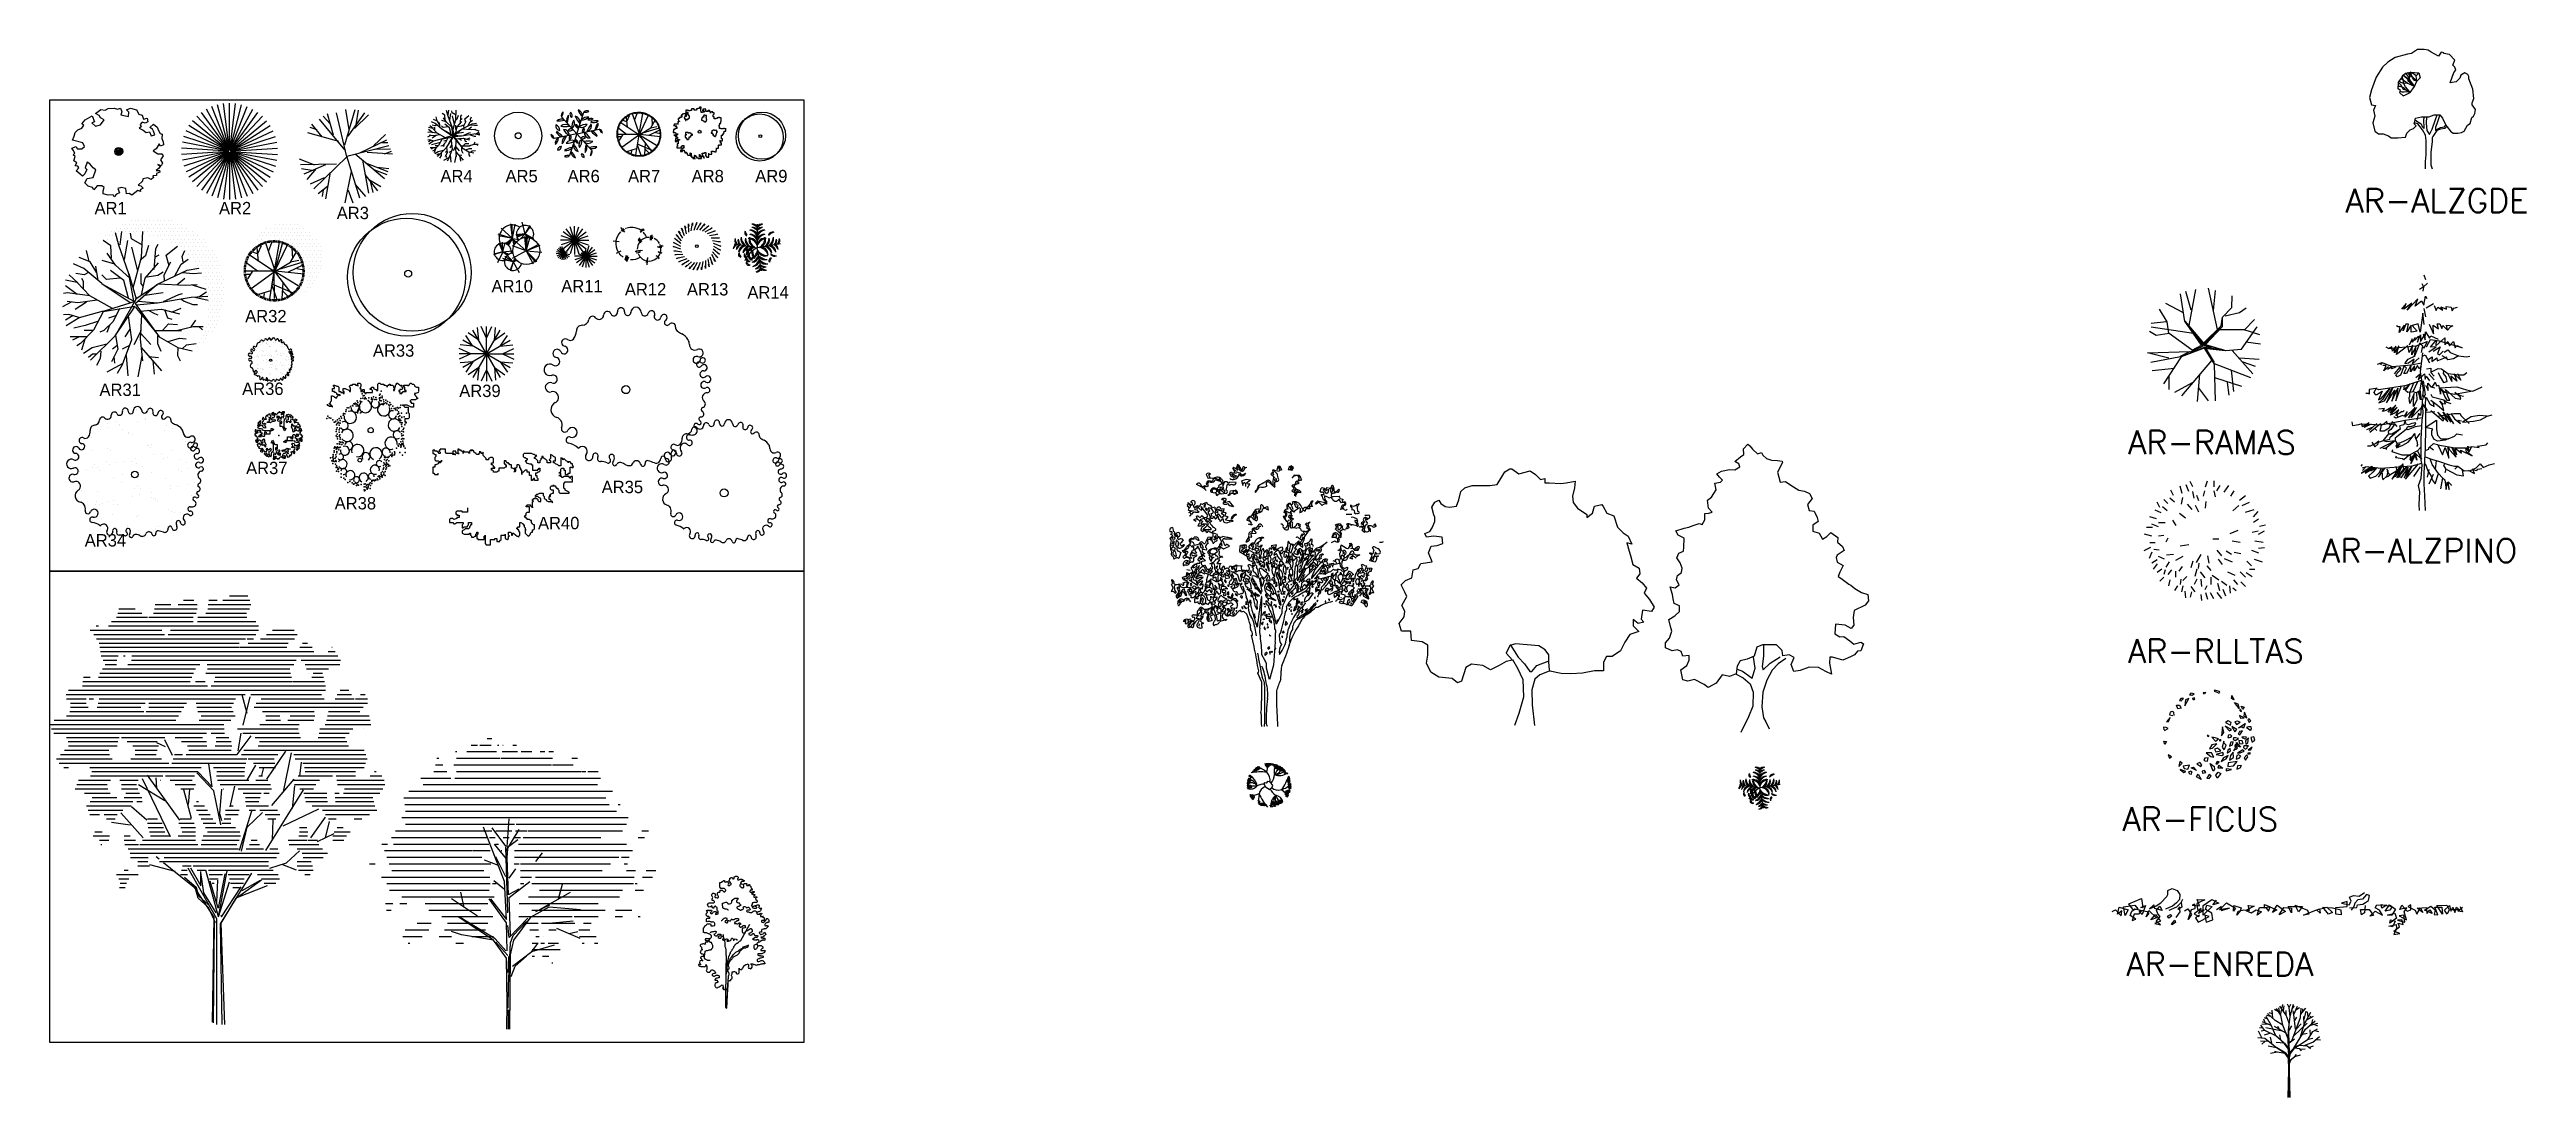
# Model space of a CAD drawing. Header units: millimetres. Extents: x -129.2 to -76.7, y 2488.8 to 2511.1.
import ezdxf
from ezdxf.enums import TextEntityAlignment as Align

# ---------------------------------------------------------------- set-up
doc = ezdxf.new("R2010")
doc.units = ezdxf.units.MM
doc.styles.add('MAYO', font='COBT____.PFB', dxfattribs={"height": 0.7})
doc.styles.add('T', font='ROMANS', dxfattribs={"height": 0.5})

msp = doc.modelspace()

# ---------------------------------------------------------------- texts
at = {"style": 'MAYO'}
for s, p in [('AR4', (-120.946, 2508.262)), ('AR5', (-119.565, 2508.262)), ('AR6', (-118.248, 2508.262)), ('AR7', (-116.965, 2508.262)), ('AR8', (-115.616, 2508.262)), ('AR9', (-114.267, 2508.262)), ('AR1', (-128.285, 2507.583)), ('AR2', (-125.644, 2507.583)), ('AR3', (-123.146, 2507.48)), ('AR10', (-119.862, 2505.927)), ('AR11', (-118.382, 2505.927)), ('AR12', (-117.033, 2505.861)), ('AR13', (-115.716, 2505.861)), ('AR14', (-114.433, 2505.796)), ('AR32', (-125.089, 2505.291)), ('AR33', (-122.379, 2504.562)), ('AR31', (-128.18, 2503.729)), ('AR36', (-125.153, 2503.751)), ('AR39', (-120.547, 2503.706)), ('AR37', (-125.069, 2502.07)), ('AR38', (-123.19, 2501.322)), ('AR35', (-117.525, 2501.667)), ('AR40', (-118.876, 2500.901)), ('AR34', (-128.493, 2500.535))]:
    msp.add_text(s, height=0.2625, dxfattribs=at).set_placement(p)
at = {"style": 'T'}
for s, p in [('AR-ALZGDE', (-78.585, 2507.624)), ('AR-RAMAS', (-83.359, 2502.494)), ('AR-ALZPINO', (-78.955, 2500.199)), ('AR-RLLTAS', (-83.276, 2498.068)), ('AR-FICUS', (-83.607, 2494.503)), ('AR-ENREDA', (-83.191, 2491.425))]:
    msp.add_text(s, height=0.5, dxfattribs=at).set_placement(p, align=Align.CENTER)

# ---------------------------------------------------------------- blocks, each defined once
blk = doc.blocks.new('AR1')
for p, q in [((-0.79, 0.613), (-0.716, 0.695)), ((-0.748, 0.58), (-0.79, 0.613)), ((-0.79, 0.515), (-0.748, 0.58)), ((-0.716, 0.695), (-0.568, 0.777)), ((-0.52, 0.654), (-0.577, 0.629)), ((-0.577, 0.629), (-0.503, 0.564)), ((-0.568, 0.777), (-0.52, 0.654)), ((-0.503, 0.826), (-0.388, 0.916)), ((-0.421, 0.785), (-0.503, 0.826)), ((-0.503, 0.564), (-0.396, 0.588)), ((-0.396, 0.736), (-0.421, 0.785)), ((-0.315, 0.695), (-0.396, 0.736)), ((-0.396, 0.588), (-0.315, 0.695)), ((-0.388, 0.916), (-0.298, 0.9)), ((-0.298, 0.9), (-0.233, 0.932)), ((-0.233, 0.932), (-0.102, 0.94)), ((-0.102, 0.94), (-0.036, 0.924)), ((-0.036, 0.924), (0.029, 0.94)), ((0.029, 0.94), (0.062, 0.867)), ((0.062, 0.867), (0.037, 0.801)), ((0.037, 0.801), (0.201, 0.768)), ((0.16, 0.908), (0.242, 0.94)), ((0.209, 0.858), (0.16, 0.908)), ((0.201, 0.768), (0.209, 0.858)), ((0.242, 0.94), (0.373, 0.908)), ((0.373, 0.908), (0.422, 0.818)), ((0.422, 0.818), (0.487, 0.793)), ((0.471, 0.548), (0.43, 0.515)), ((0.487, 0.646), (0.446, 0.596)), ((0.446, 0.596), (0.471, 0.548)), ((0.487, 0.793), (0.52, 0.711)), ((0.553, 0.621), (0.487, 0.646)), ((0.52, 0.711), (0.594, 0.728)), ((0.61, 0.654), (0.553, 0.621)), ((0.594, 0.728), (0.61, 0.654)), ((0.651, 0.531), (0.733, 0.605)), ((0.708, 0.498), (0.651, 0.531)), ((0.733, 0.605), (0.806, 0.539)), ((0.806, 0.539), (0.84, 0.466)), ((-1.002, 0.097), (-0.912, 0.13)), ((-0.97, 0.048), (-1.002, 0.097)), ((-0.986, 0.261), (-0.953, 0.351)), ((-0.765, 0.204), (-0.986, 0.261)), ((-0.937, -0.009), (-0.97, 0.048)), ((-0.953, 0.351), (-0.929, 0.425)), ((-0.929, 0.425), (-0.871, 0.482)), ((-0.912, 0.13), (-0.888, 0.081)), ((-0.888, 0.081), (-0.79, 0.081)), ((-0.871, 0.482), (-0.79, 0.515)), ((-0.79, 0.081), (-0.732, 0.13)), ((-0.732, 0.13), (-0.765, 0.204)), ((0.43, 0.515), (0.512, 0.474)), ((0.512, 0.474), (0.577, 0.425)), ((0.577, 0.425), (0.643, 0.441)), ((0.643, 0.441), (0.684, 0.359)), ((0.684, 0.359), (0.758, 0.376)), ((0.733, 0.458), (0.708, 0.498)), ((0.79, 0.081), (0.725, 0.04)), ((0.725, 0.04), (0.823, -0.025)), ((0.758, 0.376), (0.733, 0.458)), ((0.848, 0.187), (0.79, 0.081)), ((0.84, 0.466), (0.872, 0.408)), ((0.88, 0.138), (0.848, 0.187)), ((0.872, 0.408), (0.913, 0.392)), ((0.946, 0.163), (0.88, 0.138)), ((0.913, 0.392), (0.905, 0.302)), ((0.905, 0.302), (0.938, 0.228)), ((0.938, 0.228), (0.946, 0.163)), ((-0.97, -0.05), (-0.937, -0.009)), ((-0.929, -0.083), (-0.97, -0.05)), ((-0.961, -0.173), (-0.929, -0.083)), ((-0.896, -0.214), (-0.961, -0.173)), ((-0.929, -0.279), (-0.896, -0.214)), ((-0.871, -0.287), (-0.929, -0.279)), ((-0.912, -0.386), (-0.855, -0.32)), ((-0.822, -0.459), (-0.912, -0.386)), ((-0.855, -0.32), (-0.871, -0.287)), ((-0.773, -0.5), (-0.822, -0.459)), ((-0.724, -0.451), (-0.773, -0.5)), ((-0.683, -0.361), (-0.724, -0.451)), ((-0.675, -0.206), (-0.716, -0.32)), ((-0.716, -0.32), (-0.683, -0.361)), ((-0.618, -0.238), (-0.675, -0.206)), ((-0.675, -0.549), (-0.552, -0.525)), ((-0.552, -0.32), (-0.618, -0.238)), ((-0.495, -0.369), (-0.552, -0.32)), ((-0.552, -0.525), (-0.495, -0.369)), ((0.733, -0.525), (0.684, -0.574)), ((0.798, -0.484), (0.716, -0.492)), ((0.716, -0.492), (0.733, -0.525)), ((0.84, -0.336), (0.79, -0.377)), ((0.79, -0.377), (0.856, -0.377)), ((0.864, -0.418), (0.798, -0.443)), ((0.798, -0.443), (0.798, -0.484)), ((0.823, -0.025), (0.905, -0.025)), ((0.823, -0.255), (0.88, -0.287)), ((0.897, -0.279), (0.823, -0.255)), ((0.88, -0.287), (0.84, -0.336)), ((0.856, -0.377), (0.864, -0.418)), ((0.938, -0.066), (0.88, -0.156)), ((0.88, -0.156), (0.921, -0.222)), ((0.921, -0.222), (0.897, -0.279)), ((0.905, -0.025), (0.938, -0.066)), ((-0.724, -0.64), (-0.675, -0.549)), ((-0.658, -0.713), (-0.724, -0.64)), ((-0.56, -0.738), (-0.658, -0.713)), ((-0.536, -0.787), (-0.56, -0.738)), ((-0.462, -0.705), (-0.536, -0.787)), ((-0.364, -0.705), (-0.462, -0.705)), ((-0.315, -0.738), (-0.364, -0.705)), ((-0.339, -0.811), (-0.315, -0.738)), ((-0.339, -0.877), (-0.339, -0.811)), ((-0.233, -0.901), (-0.339, -0.877)), ((-0.126, -0.893), (-0.233, -0.901)), ((-0.102, -0.942), (-0.126, -0.893)), ((-0.053, -0.885), (-0.102, -0.942)), ((0.012, -0.852), (-0.053, -0.885)), ((0.045, -0.738), (-0.028, -0.762)), ((-0.028, -0.762), (0.012, -0.852)), ((0.144, -0.762), (0.045, -0.738)), ((0.16, -0.877), (0.144, -0.762)), ((0.217, -0.868), (0.16, -0.877)), ((0.274, -0.901), (0.217, -0.868)), ((0.397, -0.803), (0.274, -0.901)), ((0.455, -0.828), (0.397, -0.803)), ((0.496, -0.606), (0.406, -0.688)), ((0.406, -0.688), (0.463, -0.705)), ((0.512, -0.754), (0.446, -0.787)), ((0.446, -0.787), (0.455, -0.828)), ((0.463, -0.705), (0.512, -0.754)), ((0.504, -0.558), (0.496, -0.606)), ((0.61, -0.533), (0.504, -0.558)), ((0.684, -0.574), (0.61, -0.533))]:
    blk.add_line(p, q)
for radius in [0.0856, 0.0608, 0.0364, 0.0124]:
    blk.add_circle((-0.007, 0.024), radius)
blk = doc.blocks.new('AR10')
at = {"color": 0, "linetype": 'ByBlock'}
for p, q in [((0.151, 0.302), (0.087, 0.552)), ((-0.114, 0.206), (-0.418, 0.295)), ((-0.114, 0.206), (-0.412, 0.262)), ((-0.322, -0.079), (-0.395, 0.109)), ((-0.322, -0.079), (-0.387, 0.139)), ((-0.114, 0.206), (-0.354, 0.428)), ((-0.322, -0.079), (-0.325, 0.13)), ((-0.322, -0.079), (-0.272, 0.124)), ((-0.114, 0.206), (-0.263, 0.095)), ((-0.114, 0.206), (-0.232, 0.082)), ((-0.114, 0.206), (-0.217, 0.072)), ((-0.114, 0.206), (-0.204, 0.062)), ((-0.114, 0.206), (-0.15, 0.517)), ((-0.114, 0.206), (-0.122, 0.513)), ((-0.114, 0.206), (-0.06, 0.51)), ((-0.114, 0.206), (-0.056, 0.109)), ((-0.114, 0.206), (-0.087, 0.056)), ((-0.114, 0.206), (0.02, 0.183)), ((0.177, -0.058), (-0.114, 0.053)), ((0.177, -0.058), (-0.081, 0.169)), ((0.151, 0.302), (-0.043, 0.282)), ((0.151, 0.302), (-0.037, 0.258)), ((0.151, 0.302), (-0.03, 0.226)), ((0.151, 0.302), (0.061, 0.204)), ((0.177, -0.058), (0.144, 0.25)), ((0.151, 0.302), (0.259, 0.482)), ((0.151, 0.302), (0.263, 0.462)), ((0.151, 0.302), (0.33, 0.209)), ((0.151, 0.302), (0.343, 0.18)), ((0.151, 0.302), (0.219, 0.226)), ((0.151, 0.302), (0.189, 0.229)), ((0.177, -0.058), (0.174, 0.241)), ((0.177, -0.058), (0.258, 0.239)), ((0.177, -0.058), (0.205, 0.236)), ((0.177, -0.058), (0.446, 0.083)), ((0.177, -0.058), (0.471, 0.061)), ((-0.322, -0.079), (-0.521, -0.144)), ((-0.322, -0.079), (-0.511, -0.126)), ((-0.322, -0.079), (-0.437, -0.309)), ((-0.322, -0.079), (-0.126, -0.058)), ((-0.322, -0.079), (-0.221, -0.149)), ((-0.322, -0.079), (-0.208, -0.139)), ((-0.322, -0.079), (-0.183, -0.124)), ((-0.102, -0.289), (-0.318, -0.221)), ((-0.102, -0.289), (-0.298, -0.245)), ((-0.102, -0.289), (-0.276, -0.174)), ((-0.102, -0.289), (-0.242, -0.134)), ((-0.102, -0.289), (-0.168, -0.472)), ((-0.102, -0.289), (-0.159, -0.491)), ((0.177, -0.058), (-0.119, -0.219)), ((-0.102, -0.289), (-0.063, -0.216)), ((-0.102, -0.289), (-0.043, -0.243)), ((-0.102, -0.289), (-0.034, -0.253)), ((-0.102, -0.289), (-0.027, -0.26)), ((-0.102, -0.289), (0.025, -0.513)), ((0.177, -0.058), (0.504, -0.083)), ((0.177, -0.058), (0.399, -0.28)), ((0.177, -0.058), (0.374, -0.294)), ((0.177, -0.058), (0.324, -0.33))]:
    blk.add_line(p, q, dxfattribs=at)
blk.add_circle((0.177, -0.058), 0.287, dxfattribs=at)
for centre, radius, start, end in [((-0.322, -0.079), 0.183, 350.2838, 282.3951), ((-0.114, 0.206), 0.287, 57.4904, 202.572), ((0.151, 0.302), 0.183, 326.1895, 222.0248), ((-0.102, -0.289), 0.183, 91.4437, 347.7435), ((-0.114, 0.206), 0.287, 265.0692, 270.8898)]:
    blk.add_arc(centre, radius, start, end, dxfattribs=at)
blk = doc.blocks.new('AR11')
at = {"color": 0, "linetype": 'ByBlock'}
for p, q in [((-0.24, -0.129), (-0.302, 0.003)), ((0.007, 0.144), (-0.298, 0.144)), ((0.007, 0.143), (-0.284, 0.237)), ((0.007, 0.145), (-0.284, 0.051)), ((-0.241, -0.129), (-0.259, 0.016)), ((0.006, 0.142), (-0.241, 0.322)), ((0.006, 0.146), (-0.241, -0.034)), ((0.006, 0.142), (-0.174, 0.389)), ((0.006, 0.146), (-0.174, -0.101)), ((0.005, 0.141), (-0.09, 0.432)), ((0.005, 0.147), (-0.09, -0.144)), ((0.001, 0.142), (0.248, 0.322)), ((0.001, 0.143), (0.291, 0.237)), ((0.001, 0.146), (0.248, -0.034)), ((0.001, 0.145), (0.291, 0.051)), ((0.001, 0.144), (0.306, 0.144)), ((0.002, 0.142), (0.182, 0.389)), ((0.002, 0.146), (0.182, -0.101)), ((0.003, 0.141), (0.097, 0.432)), ((0.003, 0.147), (0.097, -0.144)), ((0.004, 0.141), (0.004, 0.446)), ((0.004, 0.147), (0.004, -0.158)), ((0.239, -0.197), (0.314, 0.034)), ((-0.24, -0.128), (-0.384, -0.146)), ((-0.24, -0.128), (-0.383, -0.101)), ((-0.24, -0.127), (-0.372, -0.189)), ((-0.24, -0.129), (-0.368, -0.058)), ((-0.24, -0.127), (-0.347, -0.227)), ((-0.24, -0.129), (-0.34, -0.022)), ((-0.24, -0.127), (-0.311, -0.255)), ((-0.241, -0.127), (-0.268, -0.27)), ((-0.242, -0.129), (-0.207, -0.066)), ((-0.242, -0.129), (-0.193, -0.083)), ((-0.242, -0.129), (-0.178, -0.098)), ((-0.242, -0.128), (-0.153, -0.117)), ((-0.242, -0.127), (-0.114, -0.198)), ((-0.242, -0.127), (-0.142, -0.233)), ((-0.242, -0.127), (-0.18, -0.259)), ((-0.242, -0.128), (-0.099, -0.155)), ((-0.241, -0.129), (-0.223, -0.037)), ((-0.241, -0.126), (-0.223, -0.271)), ((0.243, -0.195), (-0.001, -0.195)), ((0.242, -0.194), (0.011, -0.269)), ((0.242, -0.193), (0.045, -0.336)), ((0.242, -0.196), (0.093, -0.147)), ((0.242, -0.193), (0.099, -0.39)), ((0.242, -0.196), (0.145, -0.126)), ((0.241, -0.193), (0.166, -0.424)), ((0.242, -0.197), (0.176, -0.107)), ((0.241, -0.197), (0.204, -0.085)), ((0.238, -0.196), (0.435, -0.053)), ((0.238, -0.196), (0.469, -0.121)), ((0.238, -0.193), (0.435, -0.336)), ((0.238, -0.194), (0.469, -0.269)), ((0.238, -0.195), (0.481, -0.195)), ((0.239, -0.197), (0.382, 0)), ((0.239, -0.193), (0.314, -0.424)), ((0.239, -0.193), (0.382, -0.39)), ((0.24, -0.197), (0.24, -0.048)), ((0.24, -0.192), (0.24, -0.436))]:
    blk.add_line(p, q, dxfattribs=at)
blk = doc.blocks.new('AR12')
at = {"color": 0, "linetype": 'ByBlock'}
for p, q in [((-0.317, 0.087), (-0.446, 0.104)), ((-0.2, 0.29), (-0.282, 0.394)), ((-0.241, 0.306), (-0.271, 0.342)), ((-0.208, 0.333), (-0.241, 0.374)), ((0.139, 0.068), (0.082, 0.126)), ((0.147, 0.079), (0.087, 0.145)), ((0.164, 0.085), (0.109, 0.175)), ((0.177, 0.361), (0.128, 0.303)), ((0.131, 0.284), (0.205, 0.361)), ((0.21, 0.336), (0.139, 0.314)), ((0.347, 0.123), (0.355, 0.224)), ((0.371, 0.12), (0.38, 0.238)), ((0.39, 0.15), (0.396, 0.202)), ((0.593, 0.011), (0.503, -0.033)), ((-0.282, -0.107), (-0.38, -0.159)), ((-0.17, -0.205), (-0.197, -0.301)), ((-0.156, -0.227), (-0.175, -0.282)), ((-0.17, -0.312), (-0.134, -0.2)), ((-0.12, -0.241), (-0.161, -0.334)), ((0.175, -0.099), (0.024, -0.126)), ((0.139, -0.099), (0.033, -0.11)), ((0.123, -0.14), (0.041, -0.156)), ((0.115, -0.096), (0.123, -0.14)), ((0.259, -0.353), (0.287, -0.252)), ((0.281, -0.246), (0.268, -0.397)), ((0.53, -0.274), (0.467, -0.203)), ((0.527, -0.252), (0.467, -0.211)), ((0.615, -0.006), (0.486, -0.025)), ((0.595, -0.156), (0.511, -0.123)), ((0.579, -0.159), (0.516, -0.134)), ((0.59, -0.03), (0.53, -0.033))]:
    blk.add_line(p, q, dxfattribs=at)
for centre, radius, start, end in [((-0.051, 0.052), 0.341, 173.4791, 209.8509), ((-0.051, 0.052), 0.341, 133.9023, 170.9083), ((-0.051, 0.052), 0.341, 110.5848, 113.4415), ((-0.051, 0.052), 0.341, 85.4466, 108.1043), ((-0.051, 0.052), 0.341, 55.7905, 85.1516), ((0.317, -0.069), 0.251, 144.6692, 180), ((0.317, -0.069), 0.251, 88.3165, 133.3427), ((-0.051, 0.052), 0.341, 29.56, 45.4882), ((-0.051, 0.052), 0.341, 23.3877, 28.0838), ((0.317, -0.069), 0.251, 28.5689, 65.1111), ((0.317, -0.069), 0.251, 24.8452, 26.0197), ((0.317, -0.069), 0.251, 19.0384, 22.969), ((-0.051, 0.052), 0.341, 217.1016, 238.1203), ((-0.051, 0.052), 0.341, 266.0534, 302.0966), ((0.317, -0.069), 0.251, 201.6095, 257.48), ((0.317, -0.069), 0.251, 259.8157, 312.3368), ((0.317, -0.069), 0.251, 320.806, 341.3595), ((0.317, -0.069), 0.251, 344.2992, 6.6592)]:
    blk.add_arc(centre, radius, start, end, dxfattribs=at)
blk = doc.blocks.new('AR13')
at = {"color": 0, "linetype": 'ByBlock'}
for p, q in [((-0.328, -0.01), (-0.479, 0.076)), ((-0.479, 0.076), (-0.428, 0.054)), ((-0.324, 0.05), (-0.458, 0.161)), ((-0.458, 0.161), (-0.41, 0.131)), ((-0.309, 0.109), (-0.421, 0.242)), ((-0.421, 0.242), (-0.38, 0.204)), ((-0.284, 0.164), (-0.371, 0.314)), ((-0.371, 0.314), (-0.337, 0.27)), ((-0.249, 0.214), (-0.31, 0.378)), ((-0.31, 0.378), (-0.284, 0.328)), ((-0.207, 0.258), (-0.238, 0.429)), ((-0.238, 0.429), (-0.221, 0.375)), ((-0.158, 0.293), (-0.159, 0.467)), ((-0.159, 0.467), (-0.152, 0.411)), ((-0.103, 0.319), (-0.074, 0.491)), ((-0.074, 0.491), (-0.076, 0.435)), ((-0.045, 0.336), (0.014, 0.499)), ((0.014, 0.499), (0.002, 0.445)), ((0.016, 0.341), (0.102, 0.493)), ((0.076, 0.337), (0.187, 0.471)), ((0.102, 0.493), (0.08, 0.441)), ((0.135, 0.322), (0.268, 0.435)), ((0.187, 0.471), (0.157, 0.424)), ((0.19, 0.297), (0.34, 0.385)), ((0.268, 0.435), (0.23, 0.393)), ((0.24, 0.263), (0.403, 0.323)), ((0.283, 0.22), (0.455, 0.252)), ((0.34, 0.385), (0.296, 0.351)), ((0.319, 0.171), (0.493, 0.172)), ((0.345, 0.116), (0.517, 0.087)), ((0.403, 0.323), (0.354, 0.297)), ((0.361, 0.058), (0.525, -0.001)), ((0.455, 0.252), (0.401, 0.235)), ((0.493, 0.172), (0.437, 0.165)), ((0.517, 0.087), (0.461, 0.09)), ((0.525, -0.001), (0.471, 0.012)), ((-0.322, -0.071), (-0.486, -0.012)), ((-0.486, -0.012), (-0.431, -0.024)), ((-0.306, -0.129), (-0.477, -0.1)), ((-0.477, -0.1), (-0.421, -0.102)), ((-0.454, -0.185), (-0.398, -0.177)), ((-0.28, -0.184), (-0.454, -0.185)), ((-0.244, -0.233), (-0.416, -0.264)), ((-0.416, -0.264), (-0.362, -0.247)), ((-0.201, -0.275), (-0.364, -0.336)), ((-0.364, -0.336), (-0.314, -0.31)), ((-0.151, -0.309), (-0.301, -0.397)), ((-0.301, -0.397), (-0.257, -0.363)), ((-0.096, -0.334), (-0.228, -0.447)), ((-0.228, -0.447), (-0.19, -0.406)), ((-0.037, -0.349), (-0.148, -0.483)), ((-0.148, -0.483), (-0.118, -0.436)), ((0.023, -0.354), (-0.063, -0.505)), ((-0.063, -0.505), (-0.041, -0.454)), ((0.084, -0.348), (0.025, -0.512)), ((0.025, -0.512), (0.037, -0.457)), ((0.142, -0.332), (0.113, -0.503)), ((0.113, -0.503), (0.116, -0.447)), ((0.198, -0.48), (0.191, -0.424)), ((0.197, -0.305), (0.198, -0.48)), ((0.246, -0.27), (0.277, -0.441)), ((0.277, -0.441), (0.261, -0.388)), ((0.288, -0.227), (0.349, -0.39)), ((0.323, -0.177), (0.411, -0.327)), ((0.349, -0.39), (0.323, -0.34)), ((0.348, -0.122), (0.46, -0.254)), ((0.363, -0.063), (0.497, -0.174)), ((0.367, -0.002), (0.519, -0.089)), ((0.411, -0.327), (0.377, -0.282)), ((0.46, -0.254), (0.419, -0.216)), ((0.497, -0.174), (0.45, -0.144)), ((0.519, -0.089), (0.467, -0.067))]:
    blk.add_line(p, q, dxfattribs=at)
blk.add_circle((0.016, -0.006), 0.0283, dxfattribs=at)
blk = doc.blocks.new('AR14')
at = {"color": 0, "linetype": 'ByBlock'}
for p in [(-0.487, 0.072), (0.005, 0.485), (0.498, 0.072), (0.092, -0.507)]:
    blk.add_line(p, (0.005, -0.015), dxfattribs=at)
for centre, radius, start, end in [((-0.391, -0.039), 0.115, 116.29, 179.6243), ((-0.274, -0.155), 0.26, 124.0763, 153.3794), ((-0.358, 0.144), 0.115, 160.3757, 223.71), ((-0.209, 0.213), 0.26, 186.6206, 215.9237), ((-0.323, -0.051), 0.115, 116.29, 179.6243), ((-0.207, -0.167), 0.26, 124.0763, 153.3794), ((-0.291, 0.132), 0.115, 160.3757, 223.71), ((-0.142, 0.201), 0.26, 186.6206, 215.9237), ((-0.232, -0.12), 0.16, 105.2489, 175.3937), ((-0.148, -0.22), 0.268, 111.3712, 155.0366), ((-0.182, 0.165), 0.16, 164.6063, 234.7511), ((-0.069, 0.231), 0.268, 184.9634, 228.6288), ((-0.142, -0.136), 0.16, 105.2489, 175.3937), ((-0.059, -0.236), 0.268, 111.3712, 155.0366), ((-0.205, 0.301), 0.0575, 139.742, 258.7475), ((-0.092, 0.149), 0.16, 164.6063, 234.7511), ((-0.127, 0.346), 0.125, 184.618, 228.2106), ((0.021, 0.215), 0.268, 184.9634, 228.6288), ((-0.149, 0.032), 0.156, 3.4259, 103.6346), ((-0.214, -0.051), 0.236, 21.6665, 83.1878), ((-0.014, 0.145), 0.156, 156.3654, 256.5741), ((0.079, 0.195), 0.236, 176.8122, 238.3335), ((-0.223, 0.101), 0.268, 31.3712, 75.0366), ((-0.139, 0.201), 0.16, 25.2489, 95.3937), ((-0.139, 0.11), 0.16, 25.2489, 95.3937), ((-0.223, 0.01), 0.268, 31.3712, 75.0366), ((-0.091, -0.034), 0.0563, 114.2257, 255.1279), ((-0.046, -0.021), 0.078, 150.4398, 228.6694), ((-0.088, 0.371), 0.115, 36.29, 99.6243), ((-0.181, 0.236), 0.26, 44.0763, 73.3794), ((-0.088, 0.303), 0.115, 36.29, 99.6243), ((-0.181, 0.168), 0.26, 44.0763, 73.3794), ((0.16, 0.032), 0.156, 76.3654, 176.5741), ((0.098, 0.371), 0.115, 80.3757, 143.71), ((0.192, 0.236), 0.26, 106.6206, 135.9237), ((0.098, 0.303), 0.115, 80.3757, 143.71), ((0.192, 0.168), 0.26, 106.6206, 135.9237), ((0.15, 0.201), 0.16, 84.6063, 154.7511), ((0.234, 0.101), 0.268, 104.9634, 148.6288), ((0.234, 0.01), 0.268, 104.9634, 148.6288), ((0.15, 0.11), 0.16, 84.6063, 154.7511), ((0.224, -0.051), 0.236, 96.8122, 158.3335), ((-0.068, 0.195), 0.236, 301.6665, 3.1878), ((0.025, 0.145), 0.156, 283.4259, 23.6346), ((-0.01, 0.215), 0.268, 311.3712, 355.0366), ((0.069, -0.236), 0.268, 24.9634, 68.6288), ((0.103, 0.149), 0.16, 305.2489, 15.3937), ((0.153, -0.136), 0.16, 4.6063, 74.7511), ((0.337, 0.202), 0.115, 80.3757, 143.71), ((0.43, 0.067), 0.26, 106.6206, 135.9237), ((0.079, 0.231), 0.268, 311.3712, 355.0366), ((0.159, -0.22), 0.268, 24.9634, 68.6288), ((0.192, 0.165), 0.16, 305.2489, 15.3937), ((0.242, -0.12), 0.16, 4.6063, 74.7511), ((0.153, 0.201), 0.26, 324.0763, 353.3794), ((0.217, -0.167), 0.26, 26.6206, 55.9237), ((0.302, 0.132), 0.115, 316.29, 19.6243), ((0.334, -0.051), 0.115, 0.3757, 63.71), ((0.22, 0.213), 0.26, 324.0763, 353.3794), ((0.369, 0.144), 0.115, 316.29, 19.6243), ((-0.336, -0.157), 0.0575, 139.742, 258.7475), ((-0.258, -0.111), 0.125, 184.618, 228.2106), ((-0.217, -0.175), 0.0575, 139.742, 258.7475), ((-0.139, -0.13), 0.125, 184.618, 228.2106), ((0.238, -0.502), 0.54, 115.4772, 156.6585), ((-0.175, -0.248), 0.057, 167.0577, 302.8533), ((-0.175, -0.329), 0.057, 167.0577, 302.8533), ((-0.141, -0.081), 0.0869, 144.9865, 244.4034), ((-0.068, -0.159), 0.156, 83.4259, 183.6346), ((0.003, -0.237), 0.236, 101.6665, 163.1878), ((-0.142, -0.216), 0.08, 185.1845, 268.654), ((-0.142, -0.297), 0.08, 185.1845, 268.654), ((0.036, 0.002), 0.25, 187.5759, 215.8942), ((-0.109, -0.194), 0.0766, 138.8744, 278.9763), ((-0.042, -0.157), 0.125, 173.7536, 244.097), ((-0.217, -0.017), 0.236, 286.8122, 348.3335), ((-0.139, -0.088), 0.156, 266.3654, 6.5741), ((0.016, -0.127), 0.13, 161.4477, 239.3672), ((-0.216, -0.079), 0.268, 294.9634, 338.6288), ((-0.115, -0.162), 0.16, 274.6063, 344.7511), ((0.323, -0.039), 0.422, 185.4007, 208.139), ((-0.2, -0.168), 0.268, 294.9634, 338.6288), ((-0.1, -0.252), 0.16, 274.6063, 344.7511), ((-0.147, -0.227), 0.26, 296.6206, 325.9237), ((-0.031, -0.344), 0.115, 270.3757, 333.71), ((-0.135, -0.294), 0.26, 296.6206, 325.9237), ((-0.019, -0.411), 0.115, 270.3757, 333.71), ((0.215, 0.059), 0.236, 211.6665, 273.1878), ((0.166, -0.034), 0.156, 193.4259, 293.6346), ((0.235, 0.001), 0.268, 221.3712, 265.0366), ((0.169, -0.112), 0.16, 215.2489, 285.3937), ((0.251, -0.089), 0.268, 221.3712, 265.0366), ((0.185, -0.202), 0.16, 215.2489, 285.3937), ((0.008, -0.237), 0.236, 16.8122, 78.3335), ((0.078, -0.159), 0.156, 356.3654, 96.5741), ((0.221, -0.162), 0.26, 234.0763, 263.3794), ((0.152, -0.311), 0.115, 226.29, 289.6243), ((0.233, -0.229), 0.26, 234.0763, 263.3794), ((0.164, -0.378), 0.115, 226.29, 289.6243), ((0.309, -0.286), 0.0575, 101.2525, 220.258), ((0.387, -0.332), 0.125, 131.7894, 175.382), ((0.439, 0.072), 0.26, 234.0763, 263.3794), ((0.371, -0.078), 0.115, 226.29, 289.6243)]:
    blk.add_arc(centre, radius, start, end, dxfattribs=at)
blk = doc.blocks.new('AR2')
for p, q in [((-0.057, 0.022), (-0.902, 0.558)), ((-0.056, 0.024), (-0.826, 0.662)), ((-0.054, 0.026), (-0.739, 0.755)), ((-0.052, 0.028), (-0.64, 0.837)), ((-0.05, 0.029), (-0.532, 0.906)), ((-0.048, 0.03), (-0.416, 0.96)), ((-0.046, 0.031), (-0.294, 1)), ((-0.043, 0.032), (-0.168, 1.024)), ((-0.041, 0.032), (-0.041, 1.032)), ((-0.038, 0.032), (0.087, 1.024)), ((-0.036, 0.031), (0.213, 1)), ((-0.033, 0.03), (0.335, 0.96)), ((-0.031, 0.029), (0.451, 0.906)), ((-0.029, 0.028), (0.559, 0.837)), ((-0.027, 0.026), (0.658, 0.755)), ((-0.025, 0.024), (0.745, 0.662)), ((-0.024, 0.022), (0.821, 0.558)), ((-0.061, 0.013), (-1.059, 0.076)), ((-0.061, 0.01), (-1.059, -0.052)), ((-0.06, 0.015), (-1.042, 0.203)), ((-0.06, 0.008), (-1.042, -0.179)), ((-0.06, 0.018), (-1.011, 0.327)), ((-0.06, 0.006), (-1.011, -0.303)), ((-0.059, 0.02), (-0.963, 0.446)), ((-0.059, 0.003), (-0.963, -0.423)), ((-0.057, 0.001), (-0.902, -0.535)), ((-0.024, 0.001), (0.821, -0.535)), ((-0.022, 0.02), (0.882, 0.446)), ((-0.022, 0.018), (0.93, 0.327)), ((-0.022, 0.006), (0.93, -0.303)), ((-0.022, 0.003), (0.882, -0.423)), ((-0.021, 0.015), (0.961, 0.203)), ((-0.021, 0.013), (0.977, 0.076)), ((-0.021, 0.01), (0.977, -0.052)), ((-0.021, 0.008), (0.961, -0.179)), ((-0.056, -0.001), (-0.826, -0.638)), ((-0.054, -0.003), (-0.739, -0.732)), ((-0.052, -0.004), (-0.64, -0.813)), ((-0.05, -0.006), (-0.532, -0.882)), ((-0.048, -0.007), (-0.416, -0.937)), ((-0.046, -0.008), (-0.294, -0.976)), ((-0.043, -0.008), (-0.168, -1)), ((-0.041, -0.008), (-0.041, -1.008)), ((-0.038, -0.008), (0.087, -1)), ((-0.036, -0.008), (0.213, -0.976)), ((-0.033, -0.007), (0.335, -0.937)), ((-0.031, -0.006), (0.451, -0.882)), ((-0.029, -0.004), (0.559, -0.813)), ((-0.027, -0.003), (0.658, -0.732)), ((-0.025, -0.001), (0.745, -0.638))]:
    blk.add_line(p, q)
blk = doc.blocks.new('AR3')
for p, q in [((-0.656, 0.584), (-0.806, 0.634)), ((-0.546, 0.434), (-0.766, 0.704)), ((-0.066, 0.164), (-0.606, 0.814)), ((-0.376, 0.714), (-0.526, 0.874)), ((-0.306, 0.474), (-0.436, 0.924)), ((-0.026, 0.014), (-0.246, 0.944)), ((-0.066, 0.264), (0.154, 1.014)), ((0.024, 0.584), (-0.046, 1.014)), ((0.004, 0.454), (0.354, 0.944)), ((0.134, 0.614), (0.434, 0.904)), ((0.174, 0.694), (0.224, 1.004)), ((-0.196, 0.334), (-0.856, 0.524)), ((-0.726, -0.666), (-0.026, 0.014)), ((-0.026, 0.024), (0.864, 0.254)), ((0.254, -0.866), (-0.026, 0.024)), ((0.154, 0.074), (0.774, -0.446)), ((0.254, 0.094), (0.824, 0.374)), ((0.404, 0.114), (0.944, 0.074)), ((0.544, 0.244), (0.794, 0.484)), ((0.574, 0.174), (0.904, 0.184)), ((0.714, 0.314), (0.844, 0.314)), ((0.774, 0.074), (0.924, 0.134)), ((-0.706, -0.166), (-1.026, -0.036)), ((-0.246, -0.146), (-1.006, -0.156)), ((-0.766, -0.276), (-0.986, -0.246)), ((-0.476, -0.156), (-0.936, -0.356)), ((-0.676, -0.236), (-0.876, -0.466)), ((-0.506, -0.436), (-0.806, -0.566)), ((-0.376, -0.316), (-0.476, -0.876)), ((0.064, -0.296), (-0.066, -0.966)), ((0.304, -0.056), (0.434, -0.756)), ((0.354, -0.366), (0.624, -0.706)), ((0.374, -0.116), (0.844, -0.296)), ((0.454, -0.476), (0.694, -0.616)), ((0.564, -0.266), (0.824, -0.366)), ((0.624, -0.206), (0.864, -0.236)), ((-0.436, -0.616), (-0.636, -0.776)), ((-0.526, -0.686), (-0.546, -0.826)), ((0.004, -0.696), (0.104, -0.966)), ((0.154, -0.576), (0.374, -0.826)), ((0.474, -0.536), (0.524, -0.746))]:
    blk.add_line(p, q)
blk = doc.blocks.new('AR4')
at = {"color": 0, "linetype": 'ByBlock'}
for p, q in [((-0.149, 0.446), (-0.175, 0.54)), ((-0.14, 0.449), (-0.127, 0.551)), ((-0.054, 0.493), (-0.06, 0.536)), ((0.022, 0.355), (0.032, 0.551)), ((-0.512, 0.013), (-0.578, -0.023)), ((-0.54, 0.082), (-0.572, 0.079)), ((-0.467, 0.162), (-0.556, 0.18)), ((-0.467, 0.071), (-0.556, 0.137)), ((-0.461, 0.006), (-0.544, 0.017)), ((-0.372, 0.06), (-0.54, 0.082)), ((-0.461, 0.159), (-0.528, 0.22)), ((-0.416, 0.268), (-0.496, 0.304)), ((-0.397, 0.013), (-0.483, -0.045)), ((-0.413, 0.22), (-0.477, 0.231)), ((-0.372, 0.06), (-0.467, 0.162)), ((-0.315, 0.028), (-0.461, 0.006)), ((-0.369, 0.318), (-0.451, 0.351)), ((-0.42, 0.169), (-0.432, 0.191)), ((-0.42, 0.111), (-0.42, 0.169)), ((-0.28, 0.155), (-0.416, 0.268)), ((-0.381, 0.239), (-0.413, 0.22)), ((-0.375, 0.322), (-0.397, 0.406)), ((-0.197, -0.038), (-0.372, 0.06)), ((-0.318, 0.235), (-0.369, 0.318)), ((-0.308, 0.177), (-0.324, 0.286)), ((-0.245, 0.184), (-0.28, 0.22)), ((-0.28, 0.151), (-0.035, 0.021)), ((-0.063, 0.006), (-0.28, 0.151)), ((-0.181, 0.3), (-0.276, 0.329)), ((-0.21, 0.442), (-0.27, 0.482)), ((-0.025, 0.017), (-0.27, -0.059)), ((-0.14, 0.195), (-0.245, 0.184)), ((-0.175, 0.293), (-0.238, 0.384)), ((-0.111, 0.177), (-0.213, 0.253)), ((-0.207, 0.348), (-0.21, 0.442)), ((-0.019, 0.039), (-0.178, -0.245)), ((-0.067, 0.195), (-0.175, 0.293)), ((-0.073, 0.228), (-0.149, 0.446)), ((-0.076, 0.042), (-0.111, 0.177)), ((-0.108, 0.337), (-0.083, 0.482)), ((-0.073, 0.228), (-0.019, 0.039)), ((-0.035, 0.021), (-0.073, 0.228)), ((0.029, 0.446), (-0.054, 0.493)), ((-0.006, 0.249), (-0.051, 0.431)), ((-0.041, 0.122), (0.022, 0.355)), ((-0.025, 0.035), (0.143, 0.148)), ((-0.025, 0.002), (0.14, 0.148)), ((-0.025, 0.002), (0.156, -0.252)), ((-0.013, -0.009), (0.143, 0.006)), ((-0.006, 0.021), (0.143, 0.006)), ((0.019, 0.34), (0.054, 0.369)), ((0.019, 0.155), (0.019, 0.231)), ((0.035, 0.133), (0.019, 0.155)), ((0.022, 0.068), (0.051, 0.195)), ((0.048, 0.064), (0.188, 0.086)), ((0.051, 0.195), (0.153, 0.311)), ((0.054, 0.369), (0.08, 0.446)), ((0.067, 0.206), (0.146, 0.217)), ((0.118, 0.26), (0.13, 0.42)), ((0.124, 0.355), (0.156, 0.373)), ((0.13, 0.42), (0.15, 0.453)), ((0.14, 0.148), (0.369, 0.257)), ((0.143, 0.006), (0.401, 0.05)), ((0.146, 0.217), (0.188, 0.242)), ((0.15, 0.151), (0.356, 0.14)), ((0.191, 0.017), (0.305, 0.071)), ((0.194, 0.22), (0.245, 0.318)), ((0.197, 0.177), (0.194, 0.22)), ((0.21, 0.369), (0.296, 0.438)), ((0.232, 0.289), (0.21, 0.369)), ((0.277, 0.213), (0.324, 0.3)), ((0.293, 0.144), (0.353, 0.195)), ((0.305, 0.071), (0.334, 0.079)), ((0.321, 0.039), (0.347, 0.021)), ((0.324, 0.3), (0.378, 0.34)), ((0.331, 0.358), (0.353, 0.406)), ((0.34, 0.318), (0.331, 0.358)), ((0.334, 0.239), (0.417, 0.231)), ((0.347, 0.021), (0.413, -0.005)), ((0.356, 0.14), (0.445, 0.148)), ((0.369, 0.257), (0.458, 0.271)), ((0.401, 0.05), (0.528, 0.057)), ((0.407, 0.144), (0.512, 0.111)), ((0.417, 0.231), (0.48, 0.235)), ((0.429, 0.05), (0.531, 0.028)), ((0.458, 0.053), (0.518, 0.09)), ((-0.531, -0.081), (-0.572, -0.085)), ((-0.499, -0.088), (-0.556, -0.125)), ((-0.451, -0.107), (-0.55, -0.168)), ((-0.445, -0.107), (-0.531, -0.081)), ((-0.394, -0.252), (-0.521, -0.252)), ((-0.451, -0.252), (-0.502, -0.277)), ((-0.407, -0.165), (-0.493, -0.187)), ((-0.442, -0.303), (-0.47, -0.321)), ((-0.27, -0.056), (-0.451, -0.107)), ((-0.343, -0.201), (-0.442, -0.303)), ((-0.41, -0.27), (-0.435, -0.354)), ((-0.353, -0.336), (-0.42, -0.379)), ((-0.343, -0.205), (-0.413, -0.205)), ((-0.311, -0.136), (-0.407, -0.165)), ((-0.35, -0.383), (-0.381, -0.408)), ((-0.175, -0.241), (-0.365, -0.43)), ((-0.242, -0.306), (-0.353, -0.336)), ((-0.318, -0.383), (-0.35, -0.383)), ((-0.267, -0.056), (-0.343, -0.201)), ((-0.292, -0.415), (-0.321, -0.47)), ((-0.264, -0.205), (-0.296, -0.216)), ((-0.286, -0.361), (-0.292, -0.415)), ((-0.27, -0.059), (-0.025, -0.019)), ((-0.194, -0.136), (-0.264, -0.205)), ((-0.222, -0.165), (-0.242, -0.219)), ((-0.121, -0.455), (-0.242, -0.521)), ((-0.175, -0.092), (-0.229, -0.11)), ((-0.159, -0.346), (-0.207, -0.441)), ((-0.165, -0.321), (-0.197, -0.346)), ((-0.146, -0.038), (-0.194, -0.136)), ((-0.187, -0.401), (-0.184, -0.452)), ((-0.178, -0.245), (-0.025, -0.019)), ((-0.175, -0.241), (-0.159, -0.346)), ((-0.124, -0.466), (-0.162, -0.532)), ((-0.054, -0.274), (-0.124, -0.466)), ((-0.07, -0.317), (-0.124, -0.346)), ((-0.067, -0.194), (-0.105, -0.252)), ((-0.095, -0.394), (-0.083, -0.55)), ((-0.079, -0.092), (-0.054, -0.274)), ((0.019, -0.205), (-0.035, -0.314)), ((-0.022, -0.027), (0.137, -0.223)), ((0.026, -0.397), (-0.006, -0.557)), ((0.013, -0.056), (0.175, -0.041)), ((0.022, -0.085), (0.013, -0.27)), ((0.013, -0.27), (0.029, -0.434)), ((0.019, -0.23), (0.092, -0.31)), ((0.019, -0.332), (0.175, -0.51)), ((0.073, -0.048), (0.121, -0.074)), ((0.076, -0.401), (0.153, -0.408)), ((0.108, -0.434), (0.118, -0.535)), ((0.121, -0.074), (0.146, -0.085)), ((0.121, -0.205), (0.328, -0.205)), ((0.143, -0.241), (0.143, -0.303)), ((0.143, -0.303), (0.169, -0.361)), ((0.156, -0.252), (0.299, -0.332)), ((0.175, -0.041), (0.312, -0.078)), ((0.181, -0.205), (0.229, -0.154)), ((0.197, -0.045), (0.219, -0.107)), ((0.219, -0.107), (0.254, -0.118)), ((0.226, -0.288), (0.312, -0.263)), ((0.229, -0.154), (0.296, -0.157)), ((0.251, -0.063), (0.324, -0.034)), ((0.289, -0.205), (0.417, -0.172)), ((0.299, -0.332), (0.296, -0.394)), ((0.296, -0.394), (0.318, -0.434)), ((0.299, -0.332), (0.407, -0.357)), ((0.312, -0.263), (0.363, -0.266)), ((0.331, -0.343), (0.366, -0.314)), ((0.366, -0.314), (0.439, -0.303)), ((0.401, -0.176), (0.436, -0.125)), ((0.413, -0.005), (0.448, -0.005)), ((0.417, -0.172), (0.493, -0.172)), ((0.458, -0.172), (0.486, -0.197))]:
    blk.add_line(p, q, dxfattribs=at)
blk = doc.blocks.new('AR5')
at = {"color": 0, "linetype": 'ByBlock'}
for radius in [0.5, 0.0637]:
    blk.add_circle((0.029, 0.007), radius, dxfattribs=at)
blk = doc.blocks.new('AR6')
at = {"color": 0, "linetype": 'ByBlock'}
for q in [(-0.322, 0.246), (0.154, 0.348), (-0.473, -0.217), (-0.147, -0.578), (0.48, -0.014), (0.329, -0.477)]:
    blk.add_line((0.003, -0.115), q, dxfattribs=at)
for centre, radius, start, end in [((-0.335, 0.06), 0.108, 170.709, 259.1064), ((-0.483, -0.043), 0.127, 358.6571, 71.1583), ((-0.33, 0.06), 0.137, 59.75, 132.0497), ((-0.367, 0.482), 0.324, 260.3878, 289.0632), ((-0.238, -0.05), 0.136, 47.2702, 135.7188), ((-0.252, 0.819), 0.778, 263.8113, 277.5003), ((-0.209, 0.266), 0.115, 132.2233, 189.8114), ((-0.417, 0.338), 0.132, 316.0238, 6.0109), ((-0.009, 0.161), 0.205, 143.3521, 190.9965), ((-0.525, 0.252), 0.353, 338.197, 5.0866), ((-0.052, 0.296), 0.0887, 151.7015, 229.7406), ((-0.169, 0.274), 0.0753, 322.8639, 58.5782), ((0.156, 0.029), 0.259, 145.1527, 185.9348), ((-0.173, 0.113), 0.132, 302.4729, 28.6145), ((0.685, 0.573), 0.778, 203.8113, 217.5003), ((-0.061, 0.127), 0.136, 347.2702, 75.7188), ((0.05, 0.079), 0.0737, 176.5427, 264.4723), ((-0.038, 0.004), 0.0803, 0.9077, 80.1073), ((0.335, 0.504), 0.324, 200.3878, 229.0632), ((-0.011, 0.261), 0.137, 359.75, 72.0497), ((0.204, -0.176), 0.259, 85.1527, 125.9348), ((0.113, 0.152), 0.132, 242.4729, 328.6145), ((0.236, 0.034), 0.205, 83.3521, 130.9965), ((0.057, 0.526), 0.353, 278.197, 305.0866), ((0.194, -0.058), 0.0737, 116.5427, 204.4723), ((0.086, -0.02), 0.0803, 300.9077, 20.1073), ((0.228, 0.259), 0.115, 72.2233, 129.8114), ((0.185, 0.476), 0.132, 256.0238, 306.0109), ((0.94, -0.361), 0.778, 143.8113, 157.5003), ((0.181, 0.061), 0.136, 287.2702, 15.7188), ((0.315, 0.096), 0.115, 72.2233, 129.8114), ((0.273, 0.313), 0.132, 256.0238, 306.0109), ((0.405, -0.16), 0.324, 80.3878, 109.0632), ((0.368, 0.261), 0.137, 239.75, 312.0497), ((0.706, -0.093), 0.324, 140.3878, 169.0632), ((0.322, 0.086), 0.137, 299.75, 12.0497), ((-0.599, -0.253), 0.132, 16.0238, 66.0109), ((-0.433, -0.108), 0.115, 192.2233, 249.8114), ((-0.315, -0.316), 0.137, 119.75, 192.0497), ((-0.699, -0.138), 0.324, 320.3878, 349.0632), ((-0.578, -0.389), 0.353, 38.197, 65.0866), ((-0.242, 0.012), 0.205, 203.3521, 250.9965), ((-0.326, -0.46), 0.0753, 82.8639, 178.5782), ((-0.404, -0.37), 0.0887, 271.7015, 349.7406), ((-0.174, -0.292), 0.136, 107.2702, 195.7188), ((-0.934, 0.131), 0.778, 323.8113, 337.5003), ((-0.283, -0.154), 0.132, 2.4729, 88.6145), ((-0.045, 0.089), 0.259, 205.1527, 245.9348), ((-0.05, -0.756), 0.353, 98.197, 125.0866), ((-0.229, -0.264), 0.205, 263.3521, 310.9965), ((-0.106, -0.382), 0.132, 62.4729, 148.6145), ((-0.197, -0.055), 0.259, 265.1527, 305.9348), ((-0.12, -0.091), 0.0803, 60.9077, 140.1073), ((-0.141, 0.022), 0.0737, 236.5427, 324.4723), ((-0.079, -0.21), 0.0803, 120.9077, 200.1073), ((-0.187, -0.172), 0.0737, 296.5427, 24.4723), ((0.018, -0.492), 0.137, 179.75, 252.0497), ((-0.328, -0.734), 0.324, 20.3878, 49.0632), ((0.068, -0.357), 0.136, 167.2702, 255.7188), ((-0.678, -0.804), 0.778, 23.8113, 37.5003), ((-0.043, -0.309), 0.0737, 356.5427, 84.4723), ((0.045, -0.234), 0.0803, 180.9077, 260.1073), ((0.18, -0.344), 0.132, 122.4729, 208.6145), ((-0.149, -0.259), 0.259, 325.1527, 5.9348), ((0.148, -0.252), 0.0737, 56.5427, 144.4723), ((0.127, -0.139), 0.0803, 240.9077, 320.1073), ((0.245, -0.181), 0.136, 227.2702, 315.7188), ((0.29, -0.077), 0.132, 182.4729, 268.6145), ((0.052, -0.319), 0.259, 25.1527, 65.9348), ((0.259, -1.05), 0.778, 83.8113, 97.5003), ((0.532, -0.482), 0.353, 158.197, 185.0866), ((0.016, -0.391), 0.205, 323.3521, 10.9965), ((0.374, -0.712), 0.324, 80.3878, 109.0632), ((0.337, -0.291), 0.137, 239.75, 312.0497), ((0.424, -0.568), 0.132, 136.0238, 186.0109), ((0.216, -0.496), 0.115, 312.2233, 9.8114), ((0.585, 0.159), 0.353, 218.197, 245.0866), ((0.249, -0.242), 0.205, 23.3521, 70.9965), ((0.606, 0.023), 0.132, 196.0238, 246.0109), ((0.44, -0.122), 0.115, 12.2233, 69.8114), ((-0.179, -0.706), 0.132, 76.0238, 126.0109), ((-0.221, -0.489), 0.115, 252.2233, 309.8114), ((0.089, -0.61), 0.0737, 356.5427, 84.4723), ((0.176, -0.535), 0.0803, 180.9077, 260.1073)]:
    blk.add_arc(centre, radius, start, end, dxfattribs=at)
blk = doc.blocks.new('AR7')
at = {"color": 0, "linetype": 'ByBlock'}
for p, q in [((-0.447, 0.03), (-0.48, 0.027)), ((-0.447, 0.013), (-0.48, 0.011)), ((-0.447, 0.007), (-0.48, 0.002)), ((-0.446, 0.053), (-0.479, 0.052)), ((-0.443, 0.076), (-0.476, 0.076)), ((-0.442, 0.083), (-0.475, 0.085)), ((-0.44, 0.099), (-0.472, 0.101)), ((-0.435, 0.121), (-0.467, 0.125)), ((-0.264, 0.011), (-0.461, 0.157)), ((-0.429, 0.144), (-0.461, 0.149)), ((-0.426, 0.15), (-0.458, 0.157)), ((-0.421, 0.166), (-0.453, 0.173)), ((-0.015, 0.011), (-0.449, 0.011)), ((-0.413, 0.187), (-0.444, 0.196)), ((-0.403, 0.208), (-0.434, 0.219)), ((-0.4, 0.214), (-0.43, 0.227)), ((-0.393, 0.229), (-0.423, 0.241)), ((-0.342, 0.011), (-0.423, -0.11)), ((-0.381, 0.249), (-0.41, 0.263)), ((-0.005, 0.006), (-0.405, 0.269)), ((-0.368, 0.268), (-0.397, 0.283)), ((-0.364, 0.274), (-0.392, 0.29)), ((-0.354, 0.287), (-0.382, 0.304)), ((-0.34, 0.305), (-0.367, 0.323)), ((0.016, 0.011), (-0.364, -0.265)), ((-0.267, 0.278), (-0.355, 0.312)), ((-0.324, 0.322), (-0.35, 0.341)), ((-0.319, 0.327), (-0.344, 0.348)), ((-0.308, 0.338), (-0.333, 0.359)), ((-0.29, 0.354), (-0.314, 0.376)), ((-0.272, 0.368), (-0.295, 0.391)), ((-0.266, 0.372), (-0.288, 0.396)), ((-0.253, 0.382), (-0.275, 0.406)), ((-0.249, 0.161), (-0.27, 0.381)), ((-0.258, 0.287), (-0.205, 0.412)), ((-0.234, 0.394), (-0.254, 0.42)), ((-0.214, 0.405), (-0.232, 0.432)), ((-0.207, 0.408), (-0.225, 0.436)), ((-0.193, 0.416), (-0.21, 0.443)), ((-0.172, 0.425), (-0.188, 0.454)), ((-0.15, 0.433), (-0.164, 0.463)), ((-0.143, 0.435), (-0.156, 0.465)), ((-0.128, 0.44), (-0.141, 0.47)), ((0.01, 0.015), (-0.136, 0.446)), ((-0.106, 0.446), (-0.117, 0.477)), ((-0.083, 0.451), (-0.093, 0.482)), ((-0.087, 0.33), (-0.043, 0.455)), ((-0.076, 0.452), (-0.084, 0.483)), ((-0.008, 0.006), (-0.077, -0.421)), ((-0.06, 0.454), (-0.068, 0.486)), ((-0.037, 0.457), (-0.043, 0.488)), ((-0.014, 0.458), (-0.018, 0.49)), ((-0.007, 0.457), (-0.01, 0.49)), ((-0.002, 0.006), (0.263, -0.343)), ((0.001, 0.015), (0.079, 0.459)), ((0.009, 0.457), (0.006, 0.49)), ((0.007, 0.011), (0.203, 0.421)), ((0.007, 0.023), (0.432, 0.149)), ((0.01, 0.006), (0.369, -0.213)), ((0.013, 0.011), (0.251, 0.149)), ((0.013, 0.015), (0.453, -0.032)), ((0.032, 0.456), (0.031, 0.489)), ((0.055, 0.453), (0.056, 0.486)), ((0.062, 0.452), (0.064, 0.485)), ((0.078, 0.45), (0.081, 0.482)), ((0.101, 0.445), (0.105, 0.477)), ((0.123, 0.439), (0.129, 0.471)), ((0.13, 0.436), (0.137, 0.468)), ((0.145, 0.431), (0.153, 0.463)), ((0.167, 0.423), (0.176, 0.454)), ((0.188, 0.413), (0.198, 0.444)), ((0.194, 0.41), (0.206, 0.44)), ((0.209, 0.403), (0.221, 0.433)), ((0.216, -0.002), (0.453, 0.114)), ((0.228, 0.391), (0.242, 0.421)), ((0.248, 0.378), (0.263, 0.407)), ((0.251, 0.149), (0.344, 0.312)), ((0.251, 0.153), (0.375, 0.183)), ((0.253, 0.374), (0.27, 0.402)), ((0.266, 0.364), (0.283, 0.392)), ((0.285, 0.209), (0.275, 0.369)), ((0.284, 0.35), (0.303, 0.377)), ((0.302, 0.334), (0.321, 0.36)), ((0.306, 0.329), (0.327, 0.354)), ((0.318, 0.318), (0.339, 0.343)), ((0.333, 0.3), (0.355, 0.324)), ((0.347, 0.054), (0.457, 0.032)), ((0.348, 0.282), (0.371, 0.305)), ((0.352, 0.277), (0.376, 0.298)), ((0.361, 0.263), (0.386, 0.285)), ((0.374, 0.244), (0.399, 0.264)), ((0.385, 0.224), (0.412, 0.243)), ((0.388, 0.218), (0.416, 0.235)), ((0.395, 0.203), (0.423, 0.22)), ((0.405, 0.182), (0.433, 0.198)), ((0.413, 0.16), (0.442, 0.175)), ((0.415, 0.154), (0.445, 0.166)), ((0.42, 0.138), (0.45, 0.151)), ((0.426, 0.116), (0.456, 0.127)), ((0.43, 0.093), (0.462, 0.103)), ((0.431, 0.086), (0.463, 0.094)), ((0.434, 0.07), (0.465, 0.078)), ((0.436, 0.047), (0.468, 0.053)), ((0.437, 0.024), (0.469, 0.029)), ((0.437, 0.017), (0.469, 0.02)), ((0.437, 0.001), (0.469, 0.004)), ((-0.446, -0.017), (-0.478, -0.023)), ((-0.444, -0.04), (-0.476, -0.048)), ((-0.442, -0.056), (-0.473, -0.064)), ((-0.441, -0.063), (-0.472, -0.072)), ((-0.436, -0.085), (-0.467, -0.096)), ((-0.43, -0.108), (-0.46, -0.12)), ((-0.425, -0.123), (-0.455, -0.136)), ((-0.423, -0.13), (-0.452, -0.144)), ((-0.415, -0.151), (-0.443, -0.167)), ((-0.377, -0.041), (-0.442, -0.041)), ((-0.406, -0.173), (-0.433, -0.19)), ((-0.398, -0.187), (-0.426, -0.204)), ((-0.395, -0.193), (-0.422, -0.212)), ((-0.384, -0.213), (-0.41, -0.234)), ((-0.371, -0.233), (-0.396, -0.254)), ((-0.362, -0.246), (-0.386, -0.268)), ((-0.358, -0.252), (-0.381, -0.274)), ((-0.343, -0.27), (-0.366, -0.294)), ((-0.328, -0.287), (-0.349, -0.312)), ((-0.317, -0.299), (-0.337, -0.324)), ((-0.312, -0.304), (-0.331, -0.33)), ((-0.295, -0.319), (-0.313, -0.346)), ((-0.277, -0.334), (-0.294, -0.362)), ((-0.264, -0.344), (-0.28, -0.371)), ((-0.258, -0.348), (-0.273, -0.377)), ((-0.239, -0.36), (-0.252, -0.39)), ((-0.061, -0.296), (-0.249, -0.351)), ((-0.219, -0.372), (-0.231, -0.402)), ((-0.204, -0.38), (-0.216, -0.41)), ((-0.198, -0.383), (-0.209, -0.414)), ((-0.177, -0.392), (-0.186, -0.424)), ((-0.161, -0.335), (-0.174, -0.403)), ((-0.156, -0.401), (-0.163, -0.433)), ((-0.14, -0.406), (-0.147, -0.438)), ((-0.134, -0.408), (-0.139, -0.44)), ((-0.111, -0.414), (-0.115, -0.447)), ((-0.089, -0.419), (-0.091, -0.452)), ((-0.073, -0.422), (-0.075, -0.454)), ((-0.066, -0.423), (-0.066, -0.456)), ((-0.043, -0.426), (-0.042, -0.458)), ((-0.04, -0.188), (0.272, -0.321)), ((-0.04, -0.205), (0.036, -0.43)), ((-0.02, -0.427), (-0.017, -0.459)), ((-0.003, -0.427), (0, -0.459)), ((0.004, -0.427), (0.008, -0.459)), ((0.027, -0.426), (0.033, -0.458)), ((0.05, -0.424), (0.058, -0.455)), ((0.066, -0.421), (0.074, -0.453)), ((0.073, -0.42), (0.082, -0.451)), ((0.095, -0.416), (0.107, -0.446)), ((0.129, -0.17), (0.116, -0.412)), ((0.118, -0.41), (0.131, -0.44)), ((0.12, -0.292), (0.213, -0.382)), ((0.133, -0.405), (0.146, -0.435)), ((0.14, -0.403), (0.154, -0.432)), ((0.161, -0.395), (0.177, -0.423)), ((0.183, -0.385), (0.2, -0.413)), ((0.197, -0.378), (0.215, -0.406)), ((0.203, -0.375), (0.222, -0.402)), ((0.224, -0.364), (0.244, -0.389)), ((0.243, -0.351), (0.264, -0.376)), ((0.256, -0.341), (0.278, -0.366)), ((0.262, -0.338), (0.285, -0.361)), ((0.28, -0.323), (0.304, -0.345)), ((0.297, -0.308), (0.322, -0.329)), ((0.309, -0.296), (0.334, -0.317)), ((0.314, -0.291), (0.34, -0.311)), ((0.329, -0.274), (0.356, -0.292)), ((0.344, -0.256), (0.372, -0.273)), ((0.354, -0.243), (0.382, -0.26)), ((0.358, -0.238), (0.387, -0.253)), ((0.371, -0.218), (0.4, -0.232)), ((0.382, -0.198), (0.413, -0.211)), ((0.39, -0.184), (0.42, -0.196)), ((0.393, -0.178), (0.424, -0.188)), ((0.402, -0.157), (0.434, -0.166)), ((0.411, -0.135), (0.443, -0.142)), ((0.416, -0.12), (0.448, -0.127)), ((0.418, -0.113), (0.45, -0.119)), ((0.424, -0.091), (0.457, -0.095)), ((0.429, -0.068), (0.462, -0.07)), ((0.432, -0.052), (0.464, -0.054)), ((0.433, -0.045), (0.466, -0.046)), ((0.436, -0.022), (0.468, -0.021))]:
    blk.add_line(p, q, dxfattribs=at)
blk.add_circle((-0.005, 0.015), 0.02, dxfattribs=at)
blk = doc.blocks.new('AR8')
at = {"color": 0, "linetype": 'ByBlock'}
for points in [[(-0.35, -0.358), (-0.38, -0.358), (-0.38, -0.391), (-0.333, -0.391), (-0.333, -0.391), (-0.333, -0.364), (-0.297, -0.364), (-0.297, -0.364), (-0.297, -0.391), (-0.284, -0.391), (-0.284, -0.417), (-0.287, -0.417), (-0.261, -0.417), (-0.261, -0.427), (-0.261, -0.401), (-0.25, -0.401), (-0.25, -0.427), (-0.234, -0.427), (-0.234, -0.457), (-0.237, -0.457), (-0.211, -0.457), (-0.211, -0.464), (-0.184, -0.464), (-0.184, -0.484), (-0.184, -0.457), (-0.174, -0.457), (-0.174, -0.424), (-0.178, -0.424), (-0.151, -0.424), (-0.151, -0.421), (-0.151, -0.451), (-0.154, -0.451), (-0.154, -0.481), (-0.174, -0.481), (-0.144, -0.481), (-0.144, -0.507), (-0.114, -0.507), (-0.114, -0.537), (-0.071, -0.537), (-0.071, -0.551), (-0.071, -0.524), (-0.078, -0.524), (-0.078, -0.497), (-0.078, -0.497), (-0.078, -0.471), (-0.088, -0.471), (-0.061, -0.471), (-0.061, -0.467), (-0.061, -0.497), (-0.041, -0.497), (-0.041, -0.524), (-0.005, -0.524), (-0.005, -0.537), (0.072, -0.537), (0.072, -0.537), (0.072, -0.507), (0.028, -0.507), (0.028, -0.461), (0.015, -0.461), (0.042, -0.461), (0.042, -0.461), (0.042, -0.487), (0.095, -0.487), (0.095, -0.5), (0.121, -0.5), (0.121, -0.53), (0.125, -0.53), (0.125, -0.504), (0.105, -0.504), (0.105, -0.477), (0.088, -0.477), (0.088, -0.447), (0.081, -0.447), (0.081, -0.421), (0.131, -0.421), (0.131, -0.411), (0.158, -0.411), (0.158, -0.454), (0.155, -0.454), (0.155, -0.481), (0.174, -0.481), (0.174, -0.507), (0.224, -0.507), (0.224, -0.51), (0.224, -0.467), (0.227, -0.467), (0.227, -0.438), (0.208, -0.438), (0.234, -0.438), (0.234, -0.444), (0.261, -0.444), (0.261, -0.447), (0.287, -0.447), (0.287, -0.411), (0.281, -0.411), (0.281, -0.384), (0.324, -0.384), (0.324, -0.387), (0.354, -0.387), (0.354, -0.398), (0.38, -0.398), (0.38, -0.361), (0.387, -0.361), (0.387, -0.328), (0.374, -0.328), (0.4, -0.328), (0.4, -0.318), (0.427, -0.318), (0.427, -0.281), (0.427, -0.281), (0.427, -0.255), (0.424, -0.255), (0.453, -0.255), (0.453, -0.245), (0.49, -0.245), (0.49, -0.215), (0.5, -0.215), (0.47, -0.215), (0.47, -0.165), (0.453, -0.165), (0.486, -0.165), (0.486, -0.162), (0.516, -0.162), (0.516, -0.119), (0.516, -0.119), (0.49, -0.119), (0.49, -0.069), (0.49, -0.069), (0.49, -0.042), (0.523, -0.042), (0.523, -0.042), (0.523, -0.015), (0.54, -0.015), (0.54, 0.011), (0.546, 0.011), (0.546, 0.041), (0.583, 0.041), (0.583, 0.091), (0.59, 0.091), (0.56, 0.091), (0.56, 0.101), (0.533, 0.101), (0.533, 0.094), (0.507, 0.094), (0.507, 0.091), (0.477, 0.091), (0.477, 0.097), (0.447, 0.097), (0.447, 0.144), (0.443, 0.144), (0.443, 0.177), (0.46, 0.177), (0.46, 0.214), (0.477, 0.214), (0.477, 0.247), (0.483, 0.247), (0.483, 0.274), (0.483, 0.274), (0.483, 0.3), (0.483, 0.3), (0.483, 0.327), (0.483, 0.327), (0.453, 0.327), (0.453, 0.33), (0.427, 0.33), (0.427, 0.323), (0.4, 0.323), (0.4, 0.313), (0.37, 0.313), (0.37, 0.307), (0.337, 0.307), (0.337, 0.35), (0.317, 0.35), (0.317, 0.376), (0.317, 0.376), (0.324, 0.403), (0.34, 0.403), (0.34, 0.433), (0.31, 0.433), (0.31, 0.45), (0.284, 0.45), (0.284, 0.443), (0.257, 0.443), (0.257, 0.426), (0.257, 0.453), (0.244, 0.453), (0.244, 0.48), (0.208, 0.48), (0.208, 0.486), (0.208, 0.459), (0.158, 0.459), (0.158, 0.506), (0.105, 0.506), (0.105, 0.516), (0.105, 0.486), (0.115, 0.486), (0.088, 0.486), (0.088, 0.476), (0.125, 0.476), (0.125, 0.443), (0.091, 0.443), (0.091, 0.436), (0.062, 0.436), (0.062, 0.469), (0.055, 0.469), (0.055, 0.496), (0.055, 0.496), (0.055, 0.522), (0.058, 0.522), (0.058, 0.552), (0.028, 0.552), (0.028, 0.526), (-0.008, 0.526), (-0.008, 0.516), (-0.035, 0.516), (-0.035, 0.516), (-0.035, 0.489), (-0.085, 0.489), (-0.085, 0.486), (-0.085, 0.513), (-0.141, 0.513), (-0.141, 0.483), (-0.171, 0.483), (-0.171, 0.476), (-0.201, 0.476), (-0.201, 0.48), (-0.231, 0.48), (-0.231, 0.486), (-0.261, 0.486), (-0.261, 0.446), (-0.271, 0.446), (-0.244, 0.446), (-0.244, 0.429), (-0.274, 0.429), (-0.274, 0.41), (-0.31, 0.41), (-0.31, 0.406), (-0.34, 0.406), (-0.34, 0.406), (-0.34, 0.38), (-0.363, 0.38), (-0.363, 0.353), (-0.337, 0.353), (-0.363, 0.353), (-0.363, 0.33), (-0.4, 0.33), (-0.4, 0.313), (-0.43, 0.313), (-0.43, 0.283), (-0.417, 0.283), (-0.417, 0.257), (-0.426, 0.257), (-0.397, 0.257), (-0.397, 0.247), (-0.423, 0.247), (-0.423, 0.257), (-0.423, 0.227), (-0.433, 0.227), (-0.433, 0.2), (-0.42, 0.2), (-0.45, 0.2), (-0.45, 0.194), (-0.509, 0.194), (-0.509, 0.194), (-0.509, 0.164), (-0.523, 0.164), (-0.493, 0.164), (-0.493, 0.147), (-0.466, 0.147), (-0.466, 0.161), (-0.466, 0.134), (-0.453, 0.134), (-0.453, 0.097), (-0.5, 0.097), (-0.5, 0.078), (-0.526, 0.078), (-0.526, 0.038), (-0.536, 0.038), (-0.536, 0.011), (-0.486, 0.011), (-0.473, -0.012), (-0.44, -0.012), (-0.44, -0.009), (-0.44, -0.035), (-0.486, -0.035), (-0.486, -0.039), (-0.516, -0.039), (-0.516, -0.045), (-0.49, -0.045), (-0.49, -0.069), (-0.463, -0.069), (-0.463, -0.052), (-0.463, -0.085), (-0.44, -0.085), (-0.44, -0.112), (-0.483, -0.112), (-0.483, -0.152), (-0.493, -0.152), (-0.493, -0.178), (-0.46, -0.178), (-0.46, -0.192), (-0.46, -0.162), (-0.443, -0.162), (-0.443, -0.135), (-0.397, -0.135), (-0.397, -0.145), (-0.423, -0.145), (-0.423, -0.192), (-0.423, -0.192), (-0.423, -0.225), (-0.446, -0.225), (-0.446, -0.251), (-0.44, -0.251), (-0.44, -0.281), (-0.453, -0.281), (-0.453, -0.308), (-0.363, -0.308), (-0.363, -0.315), (-0.363, -0.285), (-0.344, -0.285), (-0.344, -0.258), (-0.304, -0.258), (-0.304, -0.304), (-0.29, -0.304), (-0.317, -0.304), (-0.317, -0.328), (-0.347, -0.328), (-0.347, -0.358), (-0.357, -0.358)], [(-0.254, 0.377), (-0.264, 0.377), (-0.264, 0.383), (-0.277, 0.383), (-0.277, 0.383), (-0.277, 0.37), (-0.257, 0.37), (-0.257, 0.357), (-0.254, 0.357), (-0.264, 0.357), (-0.264, 0.354), (-0.277, 0.354), (-0.277, 0.35), (-0.294, 0.35), (-0.294, 0.333), (-0.297, 0.333), (-0.297, 0.32), (-0.287, 0.32), (-0.287, 0.307), (-0.291, 0.307), (-0.28, 0.307), (-0.28, 0.28), (-0.27, 0.28), (-0.27, 0.267), (-0.257, 0.267), (-0.257, 0.28), (-0.247, 0.28), (-0.247, 0.294), (-0.247, 0.294), (-0.234, 0.294), (-0.234, 0.287), (-0.221, 0.287), (-0.221, 0.284), (-0.221, 0.307), (-0.207, 0.307), (-0.207, 0.32), (-0.187, 0.32), (-0.187, 0.34), (-0.184, 0.34), (-0.184, 0.354), (-0.184, 0.354), (-0.184, 0.367), (-0.204, 0.367), (-0.204, 0.367), (-0.204, 0.383), (-0.207, 0.383), (-0.207, 0.393), (-0.214, 0.393), (-0.214, 0.407), (-0.214, 0.407), (-0.214, 0.426), (-0.217, 0.426), (-0.217, 0.437), (-0.217, 0.437), (-0.234, 0.437), (-0.234, 0.437), (-0.251, 0.437), (-0.251, 0.413), (-0.254, 0.413), (-0.254, 0.4), (-0.251, 0.4), (-0.251, 0.387), (-0.257, 0.387), (-0.257, 0.38), (-0.254, 0.38)], [(-0.128, -0.029), (-0.141, -0.029), (-0.141, -0.029), (-0.141, -0.016), (-0.151, -0.016), (-0.151, -0.002), (-0.171, -0.002), (-0.171, 0.001), (-0.187, 0.001), (-0.187, 0.005), (-0.201, 0.005), (-0.201, 0.001), (-0.211, 0.001), (-0.211, 0.001), (-0.211, 0.014), (-0.24, 0.014), (-0.24, 0.014), (-0.254, 0.014), (-0.254, 0.011), (-0.27, 0.011), (-0.27, -0.019), (-0.257, -0.019), (-0.257, -0.032), (-0.251, -0.032), (-0.267, -0.032), (-0.267, -0.035), (-0.28, -0.035), (-0.28, -0.082), (-0.277, -0.082), (-0.277, -0.095), (-0.257, -0.095), (-0.257, -0.115), (-0.24, -0.115), (-0.24, -0.132), (-0.221, -0.132), (-0.221, -0.132), (-0.207, -0.132), (-0.207, -0.132), (-0.207, -0.118), (-0.194, -0.118), (-0.194, -0.105), (-0.191, -0.105), (-0.191, -0.092), (-0.191, -0.078), (-0.164, -0.078), (-0.164, -0.082), (-0.164, -0.069), (-0.158, -0.069), (-0.158, -0.055), (-0.151, -0.055), (-0.151, -0.042), (-0.121, -0.042), (-0.121, -0.029), (-0.118, -0.029), (-0.131, -0.029), (-0.131, -0.029)], [(0.121, 0.34), (0.111, 0.34), (0.111, 0.34), (0.098, 0.34), (0.098, 0.34), (0.082, 0.34), (0.082, 0.327), (0.091, 0.327), (0.078, 0.327), (0.078, 0.303), (0.071, 0.303), (0.071, 0.29), (0.071, 0.29), (0.071, 0.277), (0.088, 0.277), (0.088, 0.27), (0.101, 0.27), (0.101, 0.26), (0.115, 0.26), (0.115, 0.25), (0.131, 0.25), (0.131, 0.244), (0.144, 0.244), (0.144, 0.244), (0.158, 0.244), (0.158, 0.244), (0.158, 0.254), (0.178, 0.254), (0.178, 0.277), (0.184, 0.277), (0.184, 0.29), (0.178, 0.29), (0.178, 0.303), (0.178, 0.32), (0.178, 0.333), (0.171, 0.333), (0.171, 0.347), (0.174, 0.347), (0.174, 0.36), (0.174, 0.373), (0.178, 0.373), (0.165, 0.373), (0.165, 0.377), (0.154, 0.377), (0.141, 0.377), (0.141, 0.38), (0.128, 0.38), (0.128, 0.377), (0.111, 0.377), (0.111, 0.357), (0.115, 0.357), (0.115, 0.343), (0.115, 0.337), (0.118, 0.337)], [(0.407, 0.021), (0.407, 0.031), (0.407, 0.031), (0.397, 0.031), (0.397, 0.054), (0.37, 0.054), (0.37, 0.058), (0.347, 0.058), (0.347, 0.064), (0.33, 0.064), (0.33, 0.061), (0.317, 0.061), (0.317, 0.054), (0.3, 0.054), (0.3, 0.051), (0.287, 0.051), (0.287, 0.038), (0.287, 0.038), (0.287, 0.024), (0.287, 0.024), (0.287, 0.011), (0.277, 0.011), (0.277, -0.002), (0.304, -0.002), (0.304, -0.019), (0.314, -0.019), (0.314, -0.032), (0.307, -0.032), (0.307, -0.045), (0.324, -0.045), (0.324, -0.055), (0.34, -0.055), (0.34, -0.065), (0.35, -0.065), (0.35, -0.069), (0.364, -0.069), (0.364, -0.052), (0.377, -0.052), (0.377, -0.039), (0.377, -0.022), (0.39, -0.022), (0.39, 0.001), (0.394, 0.001), (0.394, 0.028), (0.407, 0.028), (0.407, 0.031), (0.404, 0.031), (0.404, 0.031)]]:
    blk.add_lwpolyline(points, close=True, dxfattribs=at)
blk.add_circle((0.029, 0.031), 0.0294, dxfattribs=at)
blk = doc.blocks.new('AR9')
at = {"color": 0, "linetype": 'ByBlock'}
for centre, radius in [((-0.014, -0.032), 0.5), ((0.035, 0.009), 0.5), ((0.001, -0.002), 0.0294)]:
    blk.add_circle(centre, radius, dxfattribs=at)
blk = doc.blocks.new('AR27')
for p, q in [((-2.133, 5.817), (-1.62, 5.817)), ((-2.11, 5.908), (-1.764, 5.908)), ((-1.372, 5.817), (-0.47, 5.817)), ((-1.356, 5.908), (-0.446, 5.908)), ((-1.341, 5.999), (-1.003, 5.999)), ((-0.85, 5.999), (-0.446, 5.999)), ((-0.735, 6.09), (-0.52, 6.09)), ((-0.266, 5.817), (0.597, 5.817)), ((-0.223, 5.908), (0.66, 5.908)), ((-0.212, 5.999), (0.693, 5.999)), ((-0.198, 6.09), (-0.021, 6.09)), ((0.099, 6.09), (0.667, 6.09)), ((0.237, 6.181), (0.626, 6.181)), ((-2.718, 5.453), (-1.196, 5.453)), ((-2.641, 5.362), (-1.139, 5.362)), ((-2.587, 5.544), (-2.54, 5.544)), ((-2.58, 5.271), (0.581, 5.271)), ((-2.33, 5.544), (0.851, 5.544)), ((-2.265, 5.635), (-0.536, 5.635)), ((-2.156, 5.726), (-1.501, 5.726)), ((-1.471, 5.726), (-0.536, 5.726)), ((-1.061, 5.362), (0.799, 5.362)), ((-1.015, 5.453), (0.851, 5.453)), ((-0.443, 5.635), (0.797, 5.635)), ((-0.434, 5.726), (0.607, 5.726)), ((0.616, 5.271), (0.748, 5.271)), ((0.897, 5.271), (1.616, 5.271)), ((1.025, 5.362), (1.674, 5.362)), ((1.153, 5.453), (1.613, 5.453)), ((-2.529, 5.18), (0.445, 5.18)), ((-2.511, 5.089), (0.445, 5.089)), ((-2.499, 4.998), (-1.849, 4.998)), ((-2.485, 4.907), (-2.122, 4.907)), ((-2.443, 4.816), (-2.154, 4.816)), ((-2.011, 4.907), (-1.976, 4.907)), ((-1.846, 4.998), (2.028, 4.998)), ((-1.839, 4.816), (1.654, 4.816)), ((-1.834, 4.907), (2.535, 4.907)), ((0.459, 5.089), (1.454, 5.089)), ((0.632, 5.18), (1.48, 5.18)), ((1.731, 5.089), (1.994, 5.089)), ((1.759, 4.816), (2.593, 4.816)), ((1.789, 5.18), (1.893, 5.18)), ((2.332, 4.998), (2.478, 4.998)), ((2.41, 5.089), (2.42, 5.089)), ((-2.882, 4.271), (-0.231, 4.271)), ((-2.87, 4.362), (-0.593, 4.362)), ((-2.859, 4.453), (-2.717, 4.453)), ((-2.539, 4.453), (-0.558, 4.453)), ((-2.513, 4.544), (-0.523, 4.544)), ((-2.453, 4.635), (-0.482, 4.635)), ((-2.401, 4.726), (-2.162, 4.726)), ((-1.916, 4.726), (-0.391, 4.726)), ((-0.482, 4.362), (-0.276, 4.362)), ((-0.262, 4.544), (1.533, 4.544)), ((-0.239, 4.726), (1.604, 4.726)), ((-0.228, 4.635), (1.515, 4.635)), ((-0.154, 4.271), (2.275, 4.271)), ((-0.088, 4.362), (1.57, 4.362)), ((-0.066, 4.453), (1.552, 4.453)), ((1.579, 4.362), (2.253, 4.362)), ((1.844, 4.726), (2.576, 4.726)), ((1.874, 4.635), (2.34, 4.635)), ((1.904, 4.544), (1.91, 4.544)), ((1.986, 4.453), (2.232, 4.453)), ((2.016, 4.544), (2.21, 4.544)), ((-3.228, 4.089), (0.573, 4.089)), ((-3.219, 3.998), (-2.804, 3.998)), ((-3.181, 4.18), (2.272, 4.18)), ((-3.15, 3.725), (-1.581, 3.725)), ((-3.138, 3.907), (-2.804, 3.907)), ((-3.136, 3.816), (-2.762, 3.816)), ((-2.736, 3.998), (-2.649, 3.998)), ((-2.569, 3.816), (-1.646, 3.816)), ((-2.545, 3.907), (-1.552, 3.907)), ((-2.528, 3.998), (0.364, 3.998)), ((-1.529, 3.725), (-0.79, 3.725)), ((-1.471, 3.907), (-0.677, 3.907)), ((-1.471, 3.816), (-0.734, 3.816)), ((-0.469, 3.907), (0.323, 3.907)), ((-0.456, 3.816), (0.281, 3.816)), ((-0.432, 3.725), (0.318, 3.725)), ((0.613, 3.687), (0.509, 4.083)), ((0.53, 3.437), (0.675, 4.041)), ((0.69, 4.089), (2.192, 4.089)), ((0.761, 3.816), (3.072, 3.816)), ((0.806, 3.907), (3.167, 3.907)), ((0.912, 3.998), (2.248, 3.998)), ((0.935, 3.725), (2.036, 3.725)), ((2.337, 3.725), (3.001, 3.725)), ((2.48, 3.998), (2.884, 3.998)), ((2.52, 4.089), (2.828, 4.089)), ((2.585, 4.18), (2.773, 4.18)), ((2.912, 3.998), (3.167, 3.998)), ((3.016, 4.089), (3.114, 4.089)), ((-3.58, 3.452), (0.115, 3.452)), ((-3.535, 3.361), (0.123, 3.361)), ((-3.489, 3.27), (-0.248, 3.27)), ((-3.484, 3.543), (-0.902, 3.543)), ((-3.223, 3.634), (-0.846, 3.634)), ((-3.217, 3.179), (-2.104, 3.179)), ((-2.051, 3.179), (-1.135, 3.179)), ((-0.912, 3.179), (-0.338, 3.179)), ((-0.407, 3.543), (0.265, 3.543)), ((-0.362, 3.634), (0.359, 3.634)), ((-0.152, 3.27), (0.132, 3.27)), ((-0.048, 3.179), (0.221, 3.179)), ((0.404, 2.812), (0.696, 3.208)), ((0.407, 3.361), (1.698, 3.361)), ((0.425, 2.895), (0.488, 3.27)), ((0.518, 3.27), (1.719, 3.27)), ((0.783, 3.179), (1.744, 3.179)), ((0.883, 3.452), (1.718, 3.452)), ((1.009, 3.634), (1.308, 3.634)), ((1.009, 3.543), (1.321, 3.543)), ((1.479, 3.543), (2.027, 3.543)), ((1.525, 3.634), (2.049, 3.634)), ((2.122, 3.179), (2.692, 3.179)), ((2.143, 3.27), (2.774, 3.27)), ((2.153, 3.361), (2.858, 3.361)), ((2.271, 3.452), (3.235, 3.452)), ((2.298, 3.543), (3.221, 3.543)), ((2.318, 3.634), (3.204, 3.634)), ((3.072, 3.361), (3.074, 3.361)), ((-3.435, 2.725), (-2.249, 2.725)), ((-3.375, 2.634), (-1.046, 2.634)), ((-3.35, 2.816), (-2.308, 2.816)), ((-3.264, 2.907), (-2.321, 2.907)), ((-3.186, 3.088), (-2.13, 3.088)), ((-3.179, 2.997), (-2.148, 2.997)), ((-1.933, 3.088), (-1.294, 3.088)), ((-1.856, 2.725), (-1.207, 2.725)), ((-1.812, 2.997), (-1.269, 2.997)), ((-1.765, 2.816), (-1.318, 2.816)), ((-1.76, 2.907), (-1.293, 2.907)), ((-1.117, 2.978), (-1.304, 3.062)), ((-0.971, 2.791), (-1.137, 3.124)), ((-0.982, 2.634), (0.585, 2.634)), ((-0.954, 2.725), (0.608, 2.725)), ((-0.926, 2.816), (-0.762, 2.816)), ((-0.783, 3.088), (-0.247, 3.088)), ((-0.684, 2.816), (0.402, 2.816)), ((-0.653, 2.997), (-0.246, 2.997)), ((-0.628, 2.907), (0.272, 2.907)), ((-0.064, 2.997), (0.286, 2.997)), ((-0.047, 3.088), (0.277, 3.088)), ((0.493, 2.816), (1.263, 2.816)), ((0.545, 2.907), (3.093, 2.907)), ((0.636, 2.725), (1.188, 2.725)), ((0.75, 2.634), (1.201, 2.634)), ((0.848, 2.997), (2.763, 2.997)), ((0.873, 3.088), (2.728, 3.088)), ((1.028, 2.29), (1.435, 2.889)), ((1.385, 2.026), (1.556, 2.852)), ((1.603, 2.816), (3.134, 2.816)), ((1.63, 2.725), (3.16, 2.725)), ((1.732, 2.353), (1.764, 2.656)), ((1.795, 2.634), (3.126, 2.634)), ((-3.276, 2.543), (-3.179, 2.543)), ((-3.001, 2.179), (-2.357, 2.179)), ((-2.968, 2.27), (-2.288, 2.27)), ((-2.724, 2.543), (-0.363, 2.543)), ((-2.708, 2.361), (-1.176, 2.361)), ((-2.682, 2.452), (-0.437, 2.452)), ((-2.086, 2.27), (-1.697, 2.27)), ((-2.053, 2.179), (-1.735, 2.179)), ((-1.135, 1.83), (-1.693, 2.169)), ((-1.014, 1.069), (-1.61, 2.299)), ((-0.813, 1.422), (-1.504, 2.374)), ((-1.302, 2.103), (-1.317, 2.317)), ((-1.232, 2.27), (-1.227, 2.27)), ((-1.119, 2.361), (-0.507, 2.361)), ((-1.018, 2.27), (-0.553, 2.27)), ((-0.912, 2.179), (-0.481, 2.179)), ((-0.095, 2.044), (-0.452, 2.429)), ((-0.433, 2.448), (-0.132, 2.128)), ((-0.132, 2.128), (-0.201, 2.616)), ((-0.101, 2.543), (0.562, 2.543)), ((-0.037, 2.361), (0.557, 2.361)), ((-0.028, 2.452), (0.557, 2.452)), ((-0.019, 2.27), (0.651, 2.27)), ((0.041, 2.179), (1.108, 2.179)), ((0.252, 1.706), (0.355, 2.147)), ((0.615, 2.269), (0.797, 2.592)), ((0.798, 2.27), (1.053, 2.27)), ((0.862, 2.361), (0.941, 2.361)), ((0.865, 2.543), (1.214, 2.543)), ((0.926, 2.373), (0.965, 2.538)), ((1.134, 1.734), (1.612, 2.29)), ((1.575, 1.669), (1.624, 2.148)), ((1.591, 2.27), (2.145, 2.27)), ((1.617, 2.179), (2.07, 2.179)), ((1.694, 2.361), (2.425, 2.361)), ((1.832, 2.543), (3.093, 2.543)), ((1.847, 2.452), (2.914, 2.452)), ((2.5, 2.361), (2.91, 2.361)), ((2.514, 2.27), (3.517, 2.27)), ((2.528, 2.179), (3.533, 2.179)), ((3.223, 2.361), (3.467, 2.361)), ((3.316, 2.452), (3.352, 2.452)), ((-3.033, 2.088), (-2.345, 2.088)), ((-2.837, 1.997), (-2.29, 1.997)), ((-2.794, 1.724), (-1.847, 1.724)), ((-2.76, 1.633), (-2.025, 1.633)), ((-2.721, 1.815), (-1.815, 1.815)), ((-2.676, 1.906), (-2.149, 1.906)), ((-2.053, 2.088), (-1.704, 2.088)), ((-2, 1.906), (-1.619, 1.906)), ((-1.96, 1.997), (-1.673, 1.997)), ((-1.515, 1.421), (-1.839, 1.708)), ((-1.725, 1.815), (-1.615, 1.815)), ((-0.794, 2.088), (-0.515, 2.088)), ((-0.565, 1.457), (-0.733, 2.068)), ((-0.629, 1.756), (-0.602, 2.072)), ((-0.517, 1.724), (-0.291, 1.724)), ((-0.464, 1.815), (-0.422, 1.815)), ((-0.462, 1.633), (-0.23, 1.633)), ((0.054, 1.321), (-0.095, 2.044)), ((0.072, 2.082), (0.026, 1.566)), ((0.101, 2.088), (0.114, 2.088)), ((0.156, 1.633), (0.442, 1.633)), ((0.267, 1.724), (0.319, 1.724)), ((0.423, 2.088), (1.126, 2.088)), ((0.449, 0.784), (0.712, 1.622)), ((0.529, 1.997), (0.913, 1.997)), ((0.575, 1.906), (0.886, 1.906)), ((0.575, 1.815), (0.858, 1.815)), ((0.595, 1.724), (1.069, 1.724)), ((0.616, 1.275), (0.935, 1.585)), ((0.653, 1.633), (0.793, 1.633)), ((0.884, 1.633), (1.255, 1.633)), ((0.968, 1.997), (1.08, 1.997)), ((1.011, 0.777), (1.807, 2.063)), ((1.379, 1.299), (2.136, 1.666)), ((1.734, 2.088), (2.024, 2.088)), ((1.815, 1.997), (2.301, 1.997)), ((1.836, 1.906), (2.301, 1.906)), ((1.858, 1.815), (2.317, 1.815)), ((1.993, 1.724), (3.325, 1.724)), ((2.211, 1.633), (3.361, 1.633)), ((2.47, 1.997), (2.568, 1.997)), ((2.479, 1.906), (3.278, 1.906)), ((2.488, 1.815), (3.299, 1.815)), ((2.659, 1.997), (3.426, 1.997)), ((2.679, 2.088), (3.492, 2.088)), ((-2.725, 1.542), (-2.519, 1.542)), ((-2.651, 1.088), (-2.307, 1.088)), ((-2.616, 1.178), (-2.463, 1.178)), ((-2.424, 1.542), (-2.147, 1.542)), ((-2.374, 1.451), (-2.187, 1.451)), ((-1.867, 1.318), (-2.267, 1.374)), ((-1.594, 1.045), (-2.069, 1.576)), ((-1.994, 1.088), (-1.866, 1.088)), ((-1.501, 1.451), (-1.291, 1.451)), ((-1.501, 1.36), (-1.192, 1.36)), ((-1.49, 1.269), (-1.163, 1.269)), ((-1.457, 1.178), (-1.133, 1.178)), ((-1.435, 1.088), (-1.028, 1.088)), ((-0.848, 1.088), (-0.48, 1.088)), ((-0.839, 1.36), (-0.512, 1.36)), ((-0.806, 1.451), (-0.575, 1.451)), ((-0.795, 1.269), (-0.481, 1.269)), ((-0.764, 1.178), (-0.48, 1.178)), ((-0.41, 1.542), (-0.169, 1.542)), ((-0.365, 1.451), (-0.114, 1.451)), ((-0.319, 1.36), (-0.052, 1.36)), ((-0.318, 1.088), (0.475, 1.088)), ((-0.273, 1.269), (0.025, 1.269)), ((-0.227, 1.178), (0.46, 1.178)), ((0.026, 1.566), (0.072, 1.417)), ((0.031, 1.269), (0.369, 1.269)), ((0.077, 1.36), (0.265, 1.36)), ((0.122, 1.451), (0.265, 1.451)), ((0.156, 1.542), (0.42, 1.542)), ((0.495, 0.768), (0.616, 1.275)), ((0.993, 1.542), (1.305, 1.542)), ((1.054, 1.451), (1.218, 1.451)), ((1.152, 1.004), (1.162, 1.427)), ((1.708, 1.088), (1.895, 1.088)), ((1.727, 1.269), (1.882, 1.269)), ((1.727, 1.178), (1.903, 1.178)), ((1.962, 1.045), (2.273, 1.483)), ((2.108, 0.973), (2.456, 1.138)), ((2.273, 1.045), (2.363, 1.392)), ((2.277, 1.542), (3.206, 1.542)), ((2.34, 1.451), (2.499, 1.451)), ((2.428, 1.088), (2.719, 1.088)), ((2.46, 1.178), (2.795, 1.178)), ((2.523, 1.269), (2.653, 1.269)), ((2.886, 1.451), (3.043, 1.451)), ((-2.523, 0.997), (-2.32, 0.997)), ((-2.49, 0.906), (-2.473, 0.906)), ((-1.994, 0.997), (-1.755, 0.997)), ((-1.985, 0.906), (-1.689, 0.906)), ((-1.915, 0.815), (0.431, 0.815)), ((-1.867, 0.724), (1.289, 0.724)), ((-1.865, 0.633), (-1.49, 0.633)), ((-1.703, 0.542), (-1.495, 0.542)), ((-1.665, 0.906), (-0.436, 0.906)), ((-1.608, 0.997), (-0.48, 0.997)), ((-1.257, 0.593), (-1.321, 0.644)), ((-1.246, 0.542), (1.069, 0.542)), ((-1.145, 0.633), (1.239, 0.633)), ((-0.365, 0.906), (0.396, 0.906)), ((-0.351, 0.997), (0.44, 0.997)), ((0.589, 0.815), (0.959, 0.815)), ((0.663, 0.906), (0.878, 0.906)), ((0.701, 0.997), (0.823, 0.997)), ((1.091, 0.815), (1.267, 0.815)), ((1.45, 0.514), (1.727, 0.772)), ((1.481, 0.997), (1.888, 0.997)), ((1.505, 0.906), (2.132, 0.906)), ((1.671, 0.542), (1.97, 0.542)), ((1.673, 0.815), (2.212, 0.815)), ((1.781, 0.724), (2.315, 0.724)), ((1.798, 0.633), (2.224, 0.633)), ((1.906, 0.997), (2.104, 0.997)), ((2.429, 0.997), (2.663, 0.997)), ((-2.159, 0.269), (-1.696, 0.269)), ((-2.113, 0.178), (-1.897, 0.178)), ((-2.081, 0.087), (-1.947, 0.087)), ((-1.997, 0.36), (-1.914, 0.36)), ((-1.703, 0.451), (-1.461, 0.451)), ((-0.917, 0.334), (-1.451, 0.474)), ((-0.865, 0.278), (-1.161, 0.516)), ((-0.48, -0.029), (-0.865, 0.278)), ((-0.799, 0.269), (-0.651, 0.269)), ((-0.779, 0.36), (-0.66, 0.36)), ((-0.758, 0.451), (-0.576, 0.451)), ((-0.461, -0.011), (-0.713, 0.203)), ((-0.027, -0.669), (-0.638, 0.407)), ((-0.592, 0.408), (-0.368, 0.026)), ((-0.536, 0.451), (1.069, 0.451)), ((-0.45, 0.36), (-0.272, 0.36)), ((-0.377, 0.315), (-0.312, -0.116)), ((-0.368, 0.026), (-0.368, 0.334)), ((0.007, -0.629), (-0.264, 0.359)), ((-0.204, 0.36), (1.164, 0.36)), ((-0.196, 0.269), (0.092, 0.269)), ((-0.183, 0.178), (0.001, 0.178)), ((-0.002, -0.442), (-0.17, 0.129)), ((-0.132, 0.087), (-0.09, 0.087)), ((-0.03, -0.321), (-0.011, 0.148)), ((0.138, 0.287), (-0.002, -0.442)), ((0.007, -0.629), (0.192, 0.345)), ((0.007, -0.629), (0.241, 0.117)), ((0.048, -0.778), (0.715, 0.3)), ((0.072, -0.629), (0.485, 0.008)), ((0.207, 0.269), (0.656, 0.269)), ((0.238, 0.178), (0.551, 0.178)), ((0.262, 0.087), (0.534, 0.087)), ((0.429, -0.194), (0.917, 0.157)), ((0.504, -0.067), (0.898, 0.148)), ((0.834, 0.269), (1.271, 0.269)), ((0.916, 0.178), (1.296, 0.178)), ((0.974, 0.087), (1.221, 0.087)), ((1.097, 0.402), (1.45, 0.514)), ((1.36, 0.48), (1.652, 0.371)), ((1.671, 0.451), (1.996, 0.451)), ((1.699, 0.36), (2.011, 0.36)), ((1.836, 0.269), (1.953, 0.269)), ((-2.098, -0.004), (-1.973, -0.004)), ((-0.427, -0.231), (-0.48, -0.029)), ((-0.415, -0.191), (-0.461, -0.011)), ((-0.207, -0.433), (-0.427, -0.231)), ((-0.216, -0.368), (-0.415, -0.191)), ((-0.312, -0.116), (-0.049, -0.545)), ((-0.061, -0.759), (-0.207, -0.433)), ((0.307, -0.004), (0.447, -0.004)), ((-0.098, -2.876), (-0.08, -0.759)), ((-0.027, -2.914), (-0.027, -0.669)), ((0.085, -2.914), (0.048, -0.778)), ((0.054, -0.591), (0.072, -0.629))]:
    blk.add_line(p, q)
for points in [[(-0.12, -2.861), (-0.085, -0.638), (-0.526, 0.026)], [(1.039, 0.026), (0.375, -0.231), (0.057, -0.76), (0.129, -2.914)]]:
    blk.add_lwpolyline(points)
blk = doc.blocks.new('AR28')
for p, q in [((-1.133, 4.818), (-1.109, 4.818)), ((-0.894, 4.818), (-0.812, 4.818)), ((-0.8, 4.958), (-0.67, 4.958)), ((-0.8, 4.818), (-0.264, 4.818)), ((-0.618, 4.958), (-0.378, 4.958)), ((-0.465, 5.098), (-0.364, 5.098)), ((-0.242, 4.958), (-0.215, 4.958)), ((-0.148, 4.818), (-0.044, 4.818)), ((-0.13, 4.958), (-0.126, 4.958)), ((-0.039, 4.818), (0.182, 4.818)), ((0.084, 4.958), (0.156, 4.958)), ((0.259, 4.818), (0.487, 4.818)), ((0.661, 4.818), (0.762, 4.818)), ((0.843, 4.818), (0.946, 4.818)), ((-1.87, 4.258), (-1.233, 4.258)), ((-1.594, 4.398), (-1.319, 4.398)), ((-1.563, 4.538), (-1.404, 4.538)), ((-1.532, 4.678), (-1.49, 4.678)), ((-1.168, 4.538), (0.903, 4.538)), ((-1.149, 4.258), (1.944, 4.258)), ((-1.113, 4.678), (-0.187, 4.678)), ((-1.111, 4.398), (1.52, 4.398)), ((-0.165, 4.678), (0.925, 4.678)), ((0.92, 4.538), (1.363, 4.538)), ((1.333, 4.678), (1.452, 4.678)), ((1.537, 4.398), (1.632, 4.398)), ((1.671, 4.398), (1.891, 4.398)), ((-2.232, 3.838), (2.052, 3.838)), ((-2.214, 3.698), (2.125, 3.698)), ((-2.128, 3.978), (2.192, 3.978)), ((-1.823, 4.118), (1.877, 4.118)), ((2.316, 3.698), (2.36, 3.698)), ((-2.273, 3.418), (2.525, 3.418)), ((-2.196, 3.558), (2.281, 3.558)), ((-2.194, 3.278), (-0.436, 3.278)), ((-0.093, 2.062), (-0.545, 3.219)), ((-0.431, 3.278), (0.116, 3.278)), ((-0.065, 2.81), (-0.361, 3.205)), ((-0.065, 2.697), (0.217, 3.163)), ((-0.037, 2.796), (0.006, 3.389)), ((0.154, 3.278), (2.491, 3.278)), ((-2.696, 2.858), (-2.578, 2.858)), ((-2.644, 2.718), (-0.775, 2.718)), ((-2.495, 2.998), (-0.467, 2.998)), ((-2.453, 2.858), (-0.432, 2.858)), ((-2.411, 3.138), (-0.364, 3.138)), ((-0.761, 2.718), (-0.397, 2.718)), ((-0.411, 2.998), (-0.293, 2.998)), ((-0.051, 2.542), (-0.305, 2.852)), ((-0.288, 2.858), (-0.222, 2.858)), ((-0.277, 3.138), (0.06, 3.138)), ((-0.165, 2.718), (-0.15, 2.718)), ((-0.123, 2.998), (0.004, 2.998)), ((-0.023, 1.399), (-0.065, 2.796)), ((-0.037, 2.782), (0.189, 2.951)), ((-0.037, 2.57), (-0.023, 2.753)), ((0.119, 2.718), (2.619, 2.718)), ((0.122, 2.998), (0.241, 2.998)), ((0.138, 3.138), (0.381, 3.138)), ((0.204, 2.858), (2.495, 2.858)), ((0.303, 2.998), (1.948, 2.998)), ((0.402, 3.138), (2.408, 3.138)), ((0.57, 2.485), (0.711, 2.669)), ((2.742, 2.998), (2.871, 2.998)), ((2.817, 3.138), (2.957, 3.138)), ((-2.961, 2.438), (-2.838, 2.438)), ((-2.704, 2.158), (-0.405, 2.158)), ((-2.593, 2.578), (-0.574, 2.578)), ((-2.541, 2.438), (-0.386, 2.438)), ((-2.489, 2.298), (-0.537, 2.298)), ((-0.22, 2.401), (-0.517, 2.513)), ((-0.065, 2.161), (-0.277, 2.584)), ((-0.009, 1.78), (-0.037, 2.57)), ((0.006, 2.132), (0.146, 2.33)), ((0.107, 2.298), (0.12, 2.298)), ((0.111, 2.438), (0.216, 2.438)), ((0.115, 2.578), (2.331, 2.578)), ((0.243, 2.438), (2.155, 2.438)), ((0.243, 2.298), (0.634, 2.298)), ((0.243, 2.158), (0.474, 2.158)), ((0.561, 2.158), (2.654, 2.158)), ((0.638, 2.298), (1.979, 2.298)), ((2.389, 2.578), (2.552, 2.578)), ((2.443, 2.438), (2.514, 2.438)), ((2.495, 2.298), (2.682, 2.298)), ((2.829, 2.158), (3.043, 2.158)), ((2.907, 2.298), (3.113, 2.298)), ((-2.622, 1.598), (-2.465, 1.598)), ((-2.591, 2.018), (-0.401, 2.018)), ((-2.538, 1.878), (-0.422, 1.878)), ((-2.32, 1.598), (-2.171, 1.598)), ((-2.276, 1.738), (-0.317, 1.738)), ((-1.778, 1.598), (-0.447, 1.598)), ((-0.672, 1.328), (-1.222, 1.695)), ((-0.954, 1.511), (-1.025, 1.836)), ((-0.051, 1.187), (-0.418, 1.695)), ((-0.39, 1.695), (-0.051, 1.257)), ((-0.352, 2.018), (-0.274, 2.018)), ((-0.093, 1.892), (-0.319, 2.076)), ((-0.051, 1.257), (-0.093, 2.062)), ((0.006, 1.723), (0.443, 2.062)), ((0.006, 1.794), (0.217, 1.907)), ((0.034, 0.919), (0.006, 1.723)), ((0.213, 1.598), (1.891, 1.598)), ((0.243, 2.018), (0.314, 2.018)), ((0.41, 1.738), (2.341, 1.738)), ((0.485, 2.018), (2.641, 2.018)), ((0.643, 1.878), (2.407, 1.878)), ((0.654, 1.469), (1.303, 1.836)), ((1.05, 1.695), (1.134, 2.005)), ((2.678, 2.018), (2.716, 2.018)), ((2.678, 1.878), (2.856, 1.878)), ((-2.602, 1.458), (-2.503, 1.458)), ((-1.948, 1.178), (-1.654, 1.178)), ((-1.699, 1.458), (-0.6, 1.458)), ((-1.427, 1.318), (-0.346, 1.318)), ((-1.308, 1.178), (-0.447, 1.178)), ((-0.333, 0.82), (-1.081, 1.314)), ((-0.291, 0.848), (-1.039, 1.3)), ((-0.037, 0.594), (-0.051, 1.187)), ((0.006, 0.876), (-0.023, 1.131)), ((0.006, 0.876), (0.4, 1.286)), ((0.09, 0.919), (0.372, 1.215)), ((0.104, 0.82), (0.471, 1.314)), ((0.21, 1.318), (1.341, 1.318)), ((0.307, 1.178), (0.62, 1.178)), ((0.471, 1.314), (0.852, 1.525)), ((0.483, 1.458), (2.043, 1.458)), ((0.57, 1.427), (0.866, 1.568)), ((0.691, 1.178), (1.397, 1.178)), ((0.852, 1.525), (1.515, 1.469)), ((0.922, 1.187), (1.36, 1.229)), ((1.007, 1.074), (1.501, 0.862)), ((1.385, 1.318), (1.893, 1.318)), ((1.583, 1.178), (1.744, 1.178)), ((2.252, 1.318), (2.406, 1.318)), ((2.26, 1.458), (2.603, 1.458)), ((2.742, 1.318), (2.782, 1.318)), ((-2.256, 0.898), (-1.845, 0.898)), ((-2.207, 1.038), (-1.701, 1.038)), ((-2.139, 0.758), (-2.105, 0.758)), ((-1.481, 0.898), (-1.224, 0.898)), ((-1.371, 1.038), (-0.496, 1.038)), ((-1.01, 0.933), (-1.222, 1.003)), ((-1.128, 0.758), (-0.967, 0.758)), ((-0.333, 0.82), (-1.01, 0.933)), ((-0.792, 0.898), (-0.333, 0.898)), ((-0.051, 0.439), (-0.333, 0.82)), ((-0.065, 0.594), (-0.291, 0.848)), ((-0.023, 0.495), (-0.277, 0.778)), ((-0.009, -0.14), (0.034, 0.763)), ((0.034, 0.763), (0.09, 0.919)), ((0.034, 0.51), (0.104, 0.82)), ((0.076, 0.27), (0.485, 0.58)), ((0.44, 1.038), (0.628, 1.038)), ((0.485, 0.58), (0.612, 0.75)), ((0.485, 0.58), (0.965, 0.721)), ((0.492, 0.758), (0.62, 0.758)), ((0.492, 0.618), (1.083, 0.618)), ((0.572, 0.898), (0.637, 0.898)), ((0.675, 0.758), (0.755, 0.758)), ((0.74, 0.898), (0.741, 0.898)), ((0.831, 0.758), (1.053, 0.758)), ((0.841, 1.038), (0.999, 1.038)), ((1.275, 0.961), (1.459, 1.003)), ((1.479, 1.038), (1.715, 1.038)), ((1.494, 0.898), (1.849, 0.898)), ((1.55, 0.758), (1.597, 0.758)), ((1.814, 0.758), (1.882, 0.758)), ((-0.037, -0.521), (-0.051, 0.439)), ((-0.02, 0.13), (-0.003, 0.469)), ((0.019, -1.071), (0.034, 0.51)), ((0.048, 0.044), (0.132, 0.27)), ((0.132, 0.27), (0.372, 0.481)), ((0.492, 0.478), (0.537, 0.478)), ((0.708, 0.478), (0.842, 0.478)), ((0.907, 0.338), (0.926, 0.338)), ((-0.047, -1.07), (-0.037, -0.521)), ((-0.015, -0.621), (-0.009, -0.152)), ((-0.011, -1.07), (-0.009, -0.662)), ((-0.009, -0.662), (0.004, -1.07))]:
    blk.add_line(p, q)
blk = doc.blocks.new('AR29')
for points in [[(-0.299, 1.496), (-0.262, 1.496), (-0.254, 1.513), (-0.254, 1.527), (-0.262, 1.542), (-0.269, 1.551), (-0.299, 1.551), (-0.299, 1.579), (-0.292, 1.596), (-0.285, 1.61), (-0.292, 1.624), (-0.299, 1.633), (-0.307, 1.648), (-0.307, 1.671), (-0.299, 1.686), (-0.285, 1.7), (-0.276, 1.7), (-0.262, 1.707), (-0.254, 1.693), (-0.24, 1.686), (-0.24, 1.671), (-0.231, 1.671), (-0.231, 1.648), (-0.24, 1.648), (-0.247, 1.633), (-0.247, 1.624), (-0.24, 1.61), (-0.217, 1.61), (-0.193, 1.603), (-0.179, 1.603), (-0.164, 1.61), (-0.164, 1.633), (-0.179, 1.662), (-0.186, 1.671), (-0.186, 1.7), (-0.179, 1.716), (-0.164, 1.723), (-0.141, 1.723), (-0.127, 1.738), (-0.127, 1.768), (-0.089, 1.768), (-0.073, 1.754), (-0.066, 1.745), (-0.051, 1.731), (-0.028, 1.731), (-0.021, 1.745), (-0.013, 1.754), (-0.013, 1.768), (-0.021, 1.783), (-0.028, 1.792), (-0.044, 1.799), (-0.066, 1.806), (-0.118, 1.806), (-0.127, 1.821), (-0.134, 1.83), (-0.134, 1.858), (-0.141, 1.875), (-0.141, 1.927), (-0.118, 1.927), (-0.103, 1.934), (-0.089, 1.934), (-0.089, 1.95), (-0.073, 1.957), (-0.051, 1.972), (-0.035, 1.972), (-0.035, 1.941), (-0.021, 1.934), (-0.006, 1.941), (0.003, 1.941), (0.003, 1.95), (0.017, 1.95), (0.024, 1.941), (0.039, 1.927), (0.048, 1.92), (0.055, 1.903), (0.039, 1.896), (0.032, 1.882), (0.039, 1.866), (0.077, 1.866), (0.077, 1.875), (0.086, 1.882), (0.1, 1.889), (0.1, 1.912), (0.086, 1.92), (0.086, 1.934), (0.077, 1.934), (0.062, 1.941), (0.062, 1.979), (0.077, 1.986), (0.077, 2.024), (0.086, 2.024), (0.093, 2.033), (0.123, 2.033), (0.131, 2.024), (0.138, 2.01), (0.152, 2.01), (0.168, 2.017), (0.168, 2.048), (0.183, 2.048), (0.19, 2.062), (0.221, 2.062), (0.235, 2.055), (0.244, 2.055), (0.251, 2.04), (0.251, 2.024), (0.235, 2.01), (0.235, 1.995), (0.244, 1.995), (0.244, 1.986), (0.273, 1.986), (0.282, 1.995), (0.296, 2.003), (0.327, 2.003), (0.341, 1.995), (0.341, 1.986), (0.356, 1.979), (0.365, 1.979), (0.379, 1.972), (0.379, 1.957), (0.365, 1.95), (0.318, 1.95), (0.318, 1.941), (0.303, 1.912), (0.311, 1.903), (0.327, 1.903), (0.311, 1.896), (0.296, 1.889), (0.289, 1.875), (0.289, 1.858), (0.296, 1.844), (0.311, 1.837), (0.318, 1.821), (0.327, 1.821), (0.341, 1.813), (0.356, 1.821), (0.372, 1.821), (0.372, 1.858), (0.365, 1.875), (0.356, 1.882), (0.348, 1.896), (0.372, 1.896), (0.386, 1.912), (0.431, 1.912), (0.438, 1.903), (0.438, 1.889), (0.431, 1.875), (0.438, 1.866), (0.469, 1.866), (0.476, 1.875), (0.476, 1.889), (0.485, 1.889), (0.5, 1.882), (0.5, 1.866), (0.507, 1.851), (0.523, 1.844), (0.523, 1.83), (0.53, 1.821), (0.537, 1.806), (0.537, 1.792), (0.552, 1.792), (0.552, 1.768), (0.507, 1.768), (0.507, 1.754), (0.5, 1.745), (0.5, 1.731), (0.514, 1.723), (0.537, 1.723), (0.552, 1.731), (0.568, 1.738), (0.59, 1.738)], [(0.048, 1.345), (0.032, 1.345), (0.024, 1.354), (0.003, 1.361), (-0.021, 1.361), (-0.035, 1.369), (-0.044, 1.376), (-0.058, 1.376), (-0.073, 1.392), (-0.073, 1.43), (-0.082, 1.437), (-0.082, 1.489), (-0.066, 1.489), (-0.051, 1.496), (-0.028, 1.504), (-0.013, 1.513), (0.003, 1.513), (0.01, 1.504), (0.024, 1.496), (0.024, 1.482), (0.039, 1.475), (0.069, 1.475), (0.093, 1.482), (0.107, 1.496), (0.114, 1.513), (0.114, 1.551), (0.123, 1.558), (0.138, 1.558), (0.138, 1.572), (0.152, 1.579), (0.183, 1.596), (0.244, 1.596), (0.251, 1.587), (0.235, 1.565), (0.221, 1.558), (0.213, 1.534), (0.213, 1.52), (0.228, 1.504), (0.244, 1.504), (0.266, 1.496), (0.282, 1.475), (0.303, 1.459), (0.318, 1.459), (0.303, 1.444), (0.282, 1.43), (0.266, 1.421), (0.251, 1.421), (0.235, 1.414), (0.221, 1.406), (0.221, 1.392), (0.235, 1.376), (0.258, 1.361), (0.282, 1.354), (0.303, 1.345), (0.318, 1.345), (0.327, 1.354), (0.341, 1.354), (0.356, 1.361), (0.365, 1.376), (0.365, 1.392), (0.356, 1.406), (0.365, 1.414), (0.379, 1.421), (0.393, 1.421), (0.41, 1.414), (0.424, 1.406), (0.431, 1.392), (0.447, 1.399), (0.462, 1.406), (0.476, 1.406), (0.485, 1.392), (0.5, 1.376), (0.507, 1.361), (0.5, 1.345), (0.455, 1.345), (0.438, 1.338), (0.431, 1.324), (0.447, 1.309), (0.469, 1.309), (0.485, 1.3), (0.5, 1.293), (0.537, 1.293), (0.559, 1.309), (0.568, 1.316), (0.575, 1.331), (0.613, 1.331), (0.627, 1.324), (0.635, 1.309), (0.644, 1.309), (0.644, 1.286), (0.658, 1.279)], [(0.606, 1.723), (0.597, 1.723), (0.582, 1.716), (0.568, 1.707), (0.559, 1.707), (0.545, 1.7), (0.537, 1.686), (0.552, 1.686), (0.568, 1.678), (0.606, 1.678), (0.606, 1.662), (0.597, 1.655), (0.582, 1.641), (0.575, 1.624), (0.59, 1.617), (0.606, 1.617), (0.62, 1.624), (0.644, 1.624), (0.644, 1.61), (0.635, 1.603), (0.62, 1.587), (0.627, 1.572), (0.644, 1.558), (0.651, 1.542), (0.665, 1.534), (0.658, 1.52), (0.644, 1.513), (0.644, 1.504), (0.582, 1.504), (0.568, 1.496), (0.559, 1.496), (0.552, 1.482), (0.552, 1.466), (0.537, 1.451), (0.537, 1.437), (0.552, 1.437), (0.568, 1.43), (0.582, 1.43), (0.582, 1.421), (0.559, 1.421), (0.552, 1.406), (0.568, 1.392), (0.582, 1.392), (0.582, 1.383), (0.635, 1.383), (0.644, 1.392), (0.644, 1.406), (0.635, 1.414), (0.62, 1.421), (0.606, 1.43), (0.606, 1.444), (0.62, 1.444), (0.644, 1.451), (0.658, 1.459), (0.681, 1.459), (0.696, 1.451), (0.696, 1.421), (0.681, 1.414), (0.689, 1.399), (0.703, 1.383), (0.717, 1.376), (0.741, 1.376), (0.734, 1.392), (0.741, 1.383), (0.748, 1.369), (0.734, 1.354), (0.734, 1.345), (0.726, 1.331), (0.717, 1.324), (0.689, 1.309), (0.672, 1.309), (0.665, 1.3), (0.644, 1.293), (0.644, 1.271), (0.651, 1.262), (0.665, 1.255), (0.71, 1.255), (0.71, 1.271), (0.726, 1.271), (0.741, 1.279), (0.755, 1.271), (0.755, 1.262), (0.741, 1.255), (0.734, 1.241), (0.726, 1.225), (0.726, 1.21), (0.764, 1.21), (0.779, 1.217), (0.786, 1.217)], [(-0.344, 0.276), (-0.397, 0.276), (-0.406, 0.283), (-0.434, 0.297), (-0.443, 0.304), (-0.458, 0.304), (-0.458, 0.313), (-0.472, 0.342), (-0.465, 0.351), (-0.465, 0.389), (-0.458, 0.403), (-0.458, 0.434), (-0.451, 0.448), (-0.451, 0.472), (-0.434, 0.479), (-0.42, 0.486), (-0.397, 0.486), (-0.375, 0.493), (-0.361, 0.501), (-0.337, 0.501), (-0.337, 0.51), (-0.314, 0.51), (-0.299, 0.538), (-0.285, 0.546), (-0.285, 0.592), (-0.299, 0.621), (-0.307, 0.63), (-0.307, 0.645), (-0.314, 0.659), (-0.337, 0.659), (-0.352, 0.666), (-0.352, 0.675), (-0.361, 0.675), (-0.361, 0.69), (-0.368, 0.704), (-0.361, 0.713), (-0.352, 0.728), (-0.352, 0.751), (-0.337, 0.751), (-0.323, 0.765), (-0.314, 0.773), (-0.314, 0.803), (-0.323, 0.803), (-0.337, 0.818), (-0.352, 0.834), (-0.361, 0.841), (-0.375, 0.841), (-0.389, 0.848), (-0.406, 0.855), (-0.42, 0.863), (-0.472, 0.863), (-0.472, 0.872), (-0.481, 0.872), (-0.481, 0.969), (-0.472, 0.976), (-0.465, 0.992), (-0.458, 1.007), (-0.443, 1.014), (-0.434, 1.014), (-0.42, 1.03), (-0.413, 1.044), (-0.397, 1.052), (-0.337, 1.052), (-0.33, 1.037), (-0.33, 1.007), (-0.276, 1.007), (-0.247, 1.021), (-0.247, 1.059), (-0.254, 1.075), (-0.262, 1.089), (-0.285, 1.097), (-0.299, 1.089), (-0.314, 1.089), (-0.323, 1.097), (-0.337, 1.097), (-0.352, 1.104), (-0.389, 1.104), (-0.406, 1.097), (-0.42, 1.104), (-0.42, 1.151), (-0.413, 1.165), (-0.397, 1.172), (-0.368, 1.172)], [(-0.368, 1.172), (-0.352, 1.172), (-0.344, 1.187), (-0.361, 1.196), (-0.368, 1.21), (-0.397, 1.21), (-0.406, 1.217), (-0.42, 1.225), (-0.42, 1.234), (-0.427, 1.248), (-0.427, 1.262), (-0.42, 1.271), (-0.413, 1.286), (-0.397, 1.293), (-0.397, 1.309), (-0.406, 1.309), (-0.406, 1.324), (-0.42, 1.331), (-0.413, 1.345), (-0.368, 1.345), (-0.368, 1.331), (-0.352, 1.345), (-0.314, 1.345), (-0.307, 1.331), (-0.314, 1.316), (-0.323, 1.309), (-0.323, 1.3), (-0.337, 1.293), (-0.344, 1.279), (-0.33, 1.271), (-0.299, 1.271), (-0.285, 1.286), (-0.276, 1.293), (-0.269, 1.309), (-0.254, 1.316), (-0.217, 1.316), (-0.209, 1.3), (-0.209, 1.286), (-0.217, 1.271), (-0.231, 1.271), (-0.231, 1.248), (-0.217, 1.255), (-0.193, 1.255), (-0.172, 1.262), (-0.172, 1.324), (-0.186, 1.331), (-0.193, 1.345), (-0.193, 1.399), (-0.209, 1.406), (-0.224, 1.414), (-0.231, 1.43), (-0.24, 1.43), (-0.247, 1.421), (-0.262, 1.406), (-0.262, 1.383), (-0.285, 1.383), (-0.285, 1.392), (-0.299, 1.399), (-0.299, 1.43), (-0.314, 1.437), (-0.323, 1.43), (-0.33, 1.421), (-0.344, 1.414), (-0.361, 1.406), (-0.375, 1.414), (-0.382, 1.43), (-0.397, 1.459), (-0.382, 1.475), (-0.375, 1.489), (-0.361, 1.496), (-0.299, 1.496)], [(-0.111, 1.127), (-0.096, 1.127), (-0.073, 1.142), (-0.073, 1.151), (-0.058, 1.158), (-0.051, 1.172), (-0.035, 1.172), (-0.021, 1.18), (0.003, 1.18), (0.01, 1.165), (0.01, 1.142), (0.003, 1.127), (-0.006, 1.12), (-0.021, 1.113), (-0.021, 1.104), (-0.028, 1.089), (-0.013, 1.082), (0.003, 1.075), (0.017, 1.075), (0.032, 1.082), (0.032, 1.113), (0.039, 1.127), (0.048, 1.127), (0.069, 1.12), (0.086, 1.113), (0.1, 1.142), (0.107, 1.151), (0.123, 1.158), (0.114, 1.151), (0.114, 1.142), (0.168, 1.142), (0.176, 1.151), (0.197, 1.165), (0.244, 1.165), (0.258, 1.158), (0.258, 1.127), (0.244, 1.12), (0.235, 1.12), (0.221, 1.113), (0.213, 1.104), (0.197, 1.089), (0.183, 1.089), (0.176, 1.075), (0.176, 1.059), (0.206, 1.059), (0.221, 1.052), (0.244, 1.052), (0.258, 1.059), (0.266, 1.075), (0.296, 1.075), (0.303, 1.059), (0.311, 1.044), (0.296, 1.037), (0.282, 1.037), (0.273, 1.021), (0.273, 0.999), (0.289, 0.992), (0.296, 0.983), (0.311, 0.983), (0.318, 0.992), (0.327, 0.992), (0.341, 0.999), (0.348, 1.014), (0.365, 1.021), (0.386, 1.021), (0.402, 1.014), (0.402, 0.999), (0.41, 0.976), (0.393, 0.969), (0.365, 0.962), (0.348, 0.962), (0.334, 0.954), (0.334, 0.886), (0.341, 0.872), (0.348, 0.863), (0.386, 0.863), (0.402, 0.872), (0.41, 0.893), (0.424, 0.9), (0.431, 0.909), (0.447, 0.909), (0.469, 0.924), (0.492, 0.938), (0.507, 0.945), (0.514, 0.954), (0.523, 0.954), (0.53, 0.945), (0.545, 0.917), (0.552, 0.9), (0.552, 0.886), (0.523, 0.872), (0.514, 0.863), (0.5, 0.855), (0.476, 0.848), (0.476, 0.825), (0.485, 0.825), (0.514, 0.81), (0.523, 0.81), (0.545, 0.818), (0.552, 0.834), (0.559, 0.848), (0.582, 0.848), (0.582, 0.834), (0.597, 0.818), (0.597, 0.803), (0.658, 0.803), (0.672, 0.796), (0.665, 0.78), (0.651, 0.765), (0.613, 0.765), (0.597, 0.758), (0.582, 0.742), (0.568, 0.742), (0.559, 0.735), (0.568, 0.72), (0.582, 0.72), (0.597, 0.713), (0.658, 0.713), (0.658, 0.728), (0.672, 0.72), (0.681, 0.713), (0.689, 0.704), (0.681, 0.69), (0.689, 0.69)], [(0.771, 1.196), (0.793, 1.187), (0.802, 1.18), (0.802, 1.127), (0.755, 1.127), (0.748, 1.113), (0.748, 1.104), (0.755, 1.089), (0.764, 1.089), (0.779, 1.082), (0.793, 1.089), (0.802, 1.089), (0.802, 1.104), (0.816, 1.104), (0.816, 1.113), (0.831, 1.12), (0.838, 1.135), (0.854, 1.142), (0.854, 1.165), (0.876, 1.165), (0.885, 1.151), (0.892, 1.142), (0.899, 1.127), (0.899, 1.089), (0.885, 1.082), (0.861, 1.082), (0.854, 1.066), (0.838, 1.066), (0.824, 1.052), (0.816, 1.037), (0.816, 1.021), (0.831, 1.007), (0.847, 1.007), (0.854, 1.021), (0.869, 1.021), (0.885, 1.007), (0.876, 0.992), (0.876, 0.983), (0.838, 0.945), (0.802, 0.945), (0.793, 0.938), (0.779, 0.938), (0.755, 0.931), (0.748, 0.909), (0.748, 0.886), (0.764, 0.886), (0.755, 0.886), (0.726, 0.879), (0.71, 0.879), (0.696, 0.872), (0.696, 0.863), (0.71, 0.848), (0.717, 0.834), (0.726, 0.834), (0.726, 0.825), (0.741, 0.825), (0.755, 0.834), (0.764, 0.834), (0.793, 0.848), (0.802, 0.855), (0.802, 0.872), (0.816, 0.879), (0.824, 0.863), (0.838, 0.834), (0.838, 0.825), (0.824, 0.818), (0.816, 0.803), (0.802, 0.789), (0.786, 0.789), (0.779, 0.773), (0.734, 0.773), (0.741, 0.758), (0.764, 0.758), (0.779, 0.751), (0.816, 0.751), (0.816, 0.704), (0.802, 0.697), (0.793, 0.704), (0.755, 0.704), (0.755, 0.69), (0.734, 0.69), (0.717, 0.675), (0.71, 0.666), (0.689, 0.666), (0.672, 0.652), (0.658, 0.645), (0.651, 0.63), (0.651, 0.621), (0.658, 0.607), (0.672, 0.607), (0.658, 0.614), (0.627, 0.614), (0.613, 0.607), (0.59, 0.6), (0.582, 0.583), (0.582, 0.546), (0.597, 0.517), (0.62, 0.517), (0.635, 0.524), (0.644, 0.531), (0.658, 0.546), (0.665, 0.555), (0.672, 0.569), (0.672, 0.583), (0.681, 0.583), (0.689, 0.592), (0.741, 0.592), (0.748, 0.583), (0.764, 0.576), (0.771, 0.562), (0.779, 0.546), (0.771, 0.531), (0.755, 0.524), (0.741, 0.51), (0.734, 0.501), (0.734, 0.486), (0.802, 0.486), (0.816, 0.493), (0.816, 0.463), (0.809, 0.448), (0.793, 0.441), (0.779, 0.434), (0.771, 0.425), (0.755, 0.418), (0.672, 0.418), (0.672, 0.389), (0.689, 0.38), (0.703, 0.38), (0.71, 0.389), (0.71, 0.38), (0.726, 0.373), (0.764, 0.373), (0.779, 0.366), (0.779, 0.342), (0.755, 0.335), (0.734, 0.328), (0.717, 0.321), (0.696, 0.313), (0.672, 0.304), (0.658, 0.29), (0.658, 0.259), (0.672, 0.252), (0.689, 0.252), (0.71, 0.259), (0.726, 0.268), (0.741, 0.276), (0.764, 0.276), (0.779, 0.268), (0.779, 0.259), (0.793, 0.252), (0.802, 0.245), (0.809, 0.23), (0.816, 0.221), (0.816, 0.207), (0.779, 0.207), (0.771, 0.2)], [(-0.352, 0.728), (-0.361, 0.735), (-0.443, 0.735), (-0.451, 0.72), (-0.451, 0.704), (-0.434, 0.704), (-0.42, 0.697), (-0.406, 0.697), (-0.389, 0.69), (-0.382, 0.675), (-0.389, 0.666), (-0.443, 0.666), (-0.451, 0.652), (-0.451, 0.637), (-0.443, 0.621), (-0.465, 0.621), (-0.481, 0.63), (-0.496, 0.63), (-0.503, 0.621), (-0.519, 0.621), (-0.541, 0.614), (-0.555, 0.6), (-0.555, 0.583), (-0.526, 0.555), (-0.526, 0.538), (-0.519, 0.524), (-0.51, 0.517), (-0.51, 0.501), (-0.519, 0.493), (-0.533, 0.493), (-0.541, 0.479), (-0.555, 0.456), (-0.548, 0.441), (-0.526, 0.418), (-0.51, 0.418), (-0.496, 0.425), (-0.481, 0.396), (-0.481, 0.38), (-0.472, 0.366), (-0.481, 0.358), (-0.519, 0.358), (-0.541, 0.351), (-0.541, 0.342), (-0.555, 0.335), (-0.541, 0.321), (-0.526, 0.313), (-0.526, 0.297), (-0.51, 0.276), (-0.496, 0.268), (-0.519, 0.283), (-0.533, 0.276), (-0.555, 0.268), (-0.564, 0.259), (-0.571, 0.23), (-0.564, 0.221), (-0.555, 0.214), (-0.548, 0.2), (-0.548, 0.184), (-0.555, 0.193), (-0.593, 0.193), (-0.593, 0.184), (-0.586, 0.169), (-0.564, 0.155), (-0.548, 0.155), (-0.541, 0.146), (-0.488, 0.146), (-0.472, 0.139), (-0.458, 0.146), (-0.434, 0.162), (-0.427, 0.184), (-0.427, 0.193), (-0.427, 0.184), (-0.413, 0.155), (-0.413, 0.086), (-0.42, 0.072), (-0.427, 0.063), (-0.42, 0.049), (-0.397, 0.025), (-0.352, 0.025), (-0.344, 0.041), (-0.33, 0.049), (-0.33, 0.063), (-0.323, 0.072), (-0.307, 0.079), (-0.292, 0.079), (-0.276, 0.072), (-0.269, 0.063), (-0.254, 0.056), (-0.247, 0.041), (-0.24, 0.025), (-0.231, 0.018), (-0.231, 0.004), (-0.247, -0.004), (-0.262, -0.004), (-0.285, -0.011), (-0.299, -0.02), (-0.299, -0.034), (-0.285, -0.049), (-0.276, -0.049), (-0.269, -0.058), (-0.254, -0.058), (-0.24, -0.049), (-0.231, -0.041), (-0.217, -0.034), (-0.179, -0.034), (-0.164, -0.041), (-0.155, -0.049), (-0.155, -0.095), (-0.172, -0.095), (-0.193, -0.103), (-0.209, -0.103), (-0.224, -0.11), (-0.24, -0.124), (-0.247, -0.14), (-0.193, -0.14), (-0.193, -0.155), (-0.179, -0.169), (-0.179, -0.193), (-0.193, -0.193), (-0.202, -0.2), (-0.217, -0.2), (-0.24, -0.216), (-0.247, -0.238), (-0.247, -0.261), (-0.24, -0.276), (-0.231, -0.283), (-0.224, -0.299), (-0.202, -0.306), (-0.193, -0.306), (-0.179, -0.299), (-0.172, -0.29), (-0.155, -0.283), (-0.127, -0.268), (-0.118, -0.261), (-0.103, -0.245), (-0.089, -0.238), (-0.073, -0.245), (-0.073, -0.261), (-0.066, -0.276), (-0.066, -0.299), (-0.051, -0.306), (-0.082, -0.306), (-0.073, -0.321), (-0.058, -0.337), (-0.035, -0.337), (-0.028, -0.328), (-0.013, -0.328), (-0.006, -0.337), (0.003, -0.337)], [(-0.344, 0.872), (-0.323, 0.886), (-0.299, 0.886), (-0.285, 0.893), (-0.262, 0.893), (-0.247, 0.9), (-0.231, 0.9), (-0.217, 0.893), (-0.217, 0.879), (-0.224, 0.863), (-0.231, 0.848), (-0.24, 0.841), (-0.254, 0.834), (-0.262, 0.825), (-0.247, 0.803), (-0.231, 0.796), (-0.193, 0.796), (-0.179, 0.825), (-0.172, 0.834), (-0.118, 0.834), (-0.118, 0.796), (-0.134, 0.789), (-0.164, 0.789), (-0.172, 0.78), (-0.172, 0.765), (-0.155, 0.751), (-0.118, 0.751), (-0.103, 0.78), (-0.096, 0.789), (-0.073, 0.789), (-0.066, 0.78), (-0.058, 0.765), (-0.058, 0.728), (-0.082, 0.728), (-0.082, 0.713), (-0.073, 0.713), (-0.058, 0.704), (-0.035, 0.704), (-0.028, 0.713), (-0.013, 0.728), (0.01, 0.735), (0.024, 0.735), (0.032, 0.713), (0.048, 0.704), (0.032, 0.697), (0.017, 0.697), (0.01, 0.683), (0.048, 0.683), (0.069, 0.69), (0.086, 0.697), (0.1, 0.713), (0.1, 0.728), (0.107, 0.742), (0.114, 0.751), (0.123, 0.751), (0.138, 0.742), (0.145, 0.728), (0.159, 0.72), (0.145, 0.704), (0.159, 0.704), (0.159, 0.713), (0.176, 0.713), (0.176, 0.728), (0.19, 0.735), (0.206, 0.728), (0.221, 0.72), (0.221, 0.704), (0.228, 0.704)], [(-0.074, 0.833), (-0.067, 0.818), (-0.067, 0.773), (-0.05, 0.757), (-0.05, 0.721), (-0.036, 0.697), (-0.036, 0.683), (-0.029, 0.66), (-0.029, 0.57), (-0.02, 0.546), (-0.02, 0.532), (-0.013, 0.516), (-0.013, 0.395), (-0.005, 0.373), (-0.005, 0.274), (-0.013, 0.177), (-0.013, -0.178), (-0.02, -0.284), (-0.02, -0.72), (-0.013, -0.72)], [(-0.013, -0.026), (-0.005, -0.012), (0.002, 0.004), (0.002, 0.019), (0.009, 0.033), (0.009, 0.078), (0.016, 0.094), (0.016, 0.146), (0.025, 0.163), (0.032, 0.177), (0.032, 0.191), (0.04, 0.2), (0.047, 0.215), (0.054, 0.236), (0.063, 0.26), (0.077, 0.283), (0.085, 0.305), (0.092, 0.328), (0.115, 0.35), (0.13, 0.373), (0.146, 0.395), (0.16, 0.411), (0.184, 0.433), (0.205, 0.449), (0.229, 0.463), (0.259, 0.478), (0.281, 0.501), (0.304, 0.516), (0.326, 0.532), (0.349, 0.546), (0.364, 0.562), (0.387, 0.57), (0.409, 0.577), (0.425, 0.584), (0.446, 0.591), (0.463, 0.598), (0.477, 0.598)], [(-0.005, 0.154), (-0.005, 0.163), (0.002, 0.177), (0.009, 0.2), (0.016, 0.215), (0.016, 0.229), (0.025, 0.236), (0.032, 0.245), (0.032, 0.267), (0.04, 0.298), (0.047, 0.312), (0.047, 0.328), (0.054, 0.35), (0.054, 0.366), (0.063, 0.373), (0.07, 0.388), (0.077, 0.404), (0.077, 0.418), (0.092, 0.433), (0.092, 0.449), (0.101, 0.463), (0.108, 0.478), (0.122, 0.494), (0.122, 0.508), (0.137, 0.525), (0.146, 0.539), (0.16, 0.553), (0.16, 0.57), (0.175, 0.584), (0.184, 0.598), (0.198, 0.607), (0.198, 0.622), (0.212, 0.629), (0.221, 0.645), (0.236, 0.645), (0.243, 0.66), (0.259, 0.66), (0.266, 0.674), (0.281, 0.683), (0.295, 0.69), (0.304, 0.69), (0.311, 0.697)], [(0.048, -0.072), (0.048, -0.049), (0.062, -0.02), (0.062, 0.004), (0.048, 0.018), (0.048, 0.034), (0.039, 0.034), (0.024, 0.063), (0.032, 0.072), (0.039, 0.086), (0.048, 0.086), (0.048, 0.101), (0.062, 0.101), (0.062, 0.124), (0.055, 0.139), (0.048, 0.155), (0.048, 0.207), (0.062, 0.214), (0.062, 0.23), (0.077, 0.259), (0.086, 0.268), (0.093, 0.283), (0.123, 0.313), (0.131, 0.328), (0.145, 0.342), (0.152, 0.351), (0.168, 0.358), (0.183, 0.366), (0.206, 0.38), (0.221, 0.389), (0.235, 0.396), (0.244, 0.403), (0.258, 0.418), (0.273, 0.434), (0.282, 0.448), (0.282, 0.463), (0.296, 0.463), (0.296, 0.472), (0.303, 0.486), (0.318, 0.493), (0.327, 0.51), (0.341, 0.524), (0.356, 0.531), (0.365, 0.538), (0.379, 0.546), (0.417, 0.546), (0.424, 0.555), (0.447, 0.555), (0.455, 0.569), (0.469, 0.569)], [(0.311, 0.697), (0.5, 1.045)], [(0.048, -0.162), (0.077, -0.148), (0.086, -0.148), (0.1, -0.131), (0.107, -0.117), (0.123, -0.11), (0.123, -0.072), (0.114, -0.065), (0.107, -0.049), (0.107, -0.034), (0.114, -0.02), (0.123, -0.011), (0.123, 0.034), (0.145, 0.034), (0.159, 0.041), (0.176, 0.041), (0.19, 0.034), (0.206, 0.025), (0.206, -0.004), (0.228, -0.011), (0.244, -0.011), (0.266, 0.004), (0.273, 0.018), (0.273, 0.11), (0.282, 0.094), (0.303, 0.086), (0.327, 0.086), (0.341, 0.11), (0.356, 0.117), (0.356, 0.131), (0.365, 0.139), (0.379, 0.162), (0.393, 0.176), (0.402, 0.176), (0.417, 0.193), (0.431, 0.193), (0.447, 0.2), (0.462, 0.207), (0.469, 0.193), (0.469, 0.146), (0.462, 0.131), (0.469, 0.11), (0.5, 0.11), (0.523, 0.101), (0.537, 0.11), (0.552, 0.131), (0.552, 0.169), (0.53, 0.193), (0.523, 0.207), (0.568, 0.207), (0.575, 0.193), (0.59, 0.193), (0.606, 0.2), (0.613, 0.184), (0.627, 0.184), (0.651, 0.176), (0.665, 0.184), (0.672, 0.193), (0.703, 0.193), (0.726, 0.2), (0.741, 0.207), (0.764, 0.207), (0.779, 0.214), (0.793, 0.214), (0.802, 0.2)], [(0.039, -0.095), (0.039, -0.11), (0.032, -0.124), (0.032, -0.207), (0.024, -0.216), (0.024, -0.245), (0.032, -0.261), (0.032, -0.29), (0.024, -0.299), (0.017, -0.313), (0.017, -0.472), (0.003, -0.495), (0.003, -0.524), (-0.006, -0.54), (-0.006, -0.578), (0.003, -0.592), (0.003, -0.737), (0.01, -0.737)], [(0.01, -0.737), (0.048, -0.049)]]:
    blk.add_lwpolyline(points)
blk = doc.blocks.new('AR31')
for p, q in [((-0.394, 1.594), (-0.394, 1.594)), ((-0.316, 1.594), (-0.316, 1.594)), ((-0.277, 1.672), (-0.277, 1.672)), ((-0.238, 1.594), (-0.238, 1.594)), ((-0.199, 1.672), (-0.199, 1.672)), ((-0.159, 1.594), (-0.159, 1.594)), ((-0.12, 1.672), (-0.12, 1.672)), ((-0.081, 1.75), (-0.081, 1.75)), ((-0.081, 1.594), (-0.081, 1.594)), ((-0.042, 1.672), (-0.042, 1.672)), ((-0.003, 1.75), (-0.003, 1.75)), ((-0.003, 1.594), (-0.003, 1.594)), ((0.036, 1.672), (0.036, 1.672)), ((0.075, 1.75), (0.075, 1.75)), ((0.075, 1.594), (0.075, 1.594)), ((0.114, 1.672), (0.114, 1.672)), ((0.153, 1.75), (0.153, 1.75)), ((0.153, 1.594), (0.153, 1.594)), ((0.192, 1.672), (0.192, 1.672)), ((0.231, 1.75), (0.231, 1.75)), ((0.231, 1.594), (0.231, 1.594)), ((0.27, 1.672), (0.27, 1.672)), ((0.309, 1.75), (0.309, 1.75)), ((0.309, 1.594), (0.309, 1.594)), ((0.348, 1.672), (0.348, 1.672)), ((0.387, 1.75), (0.387, 1.75)), ((0.387, 1.594), (0.387, 1.594)), ((0.426, 1.672), (0.426, 1.672)), ((0.466, 1.75), (0.466, 1.75)), ((0.466, 1.594), (0.466, 1.594)), ((0.505, 1.672), (0.505, 1.672)), ((0.544, 1.75), (0.544, 1.75)), ((0.544, 1.594), (0.544, 1.594)), ((0.583, 1.672), (0.583, 1.672)), ((0.622, 1.75), (0.622, 1.75)), ((0.622, 1.594), (0.622, 1.594)), ((0.661, 1.672), (0.661, 1.672)), ((0.7, 1.75), (0.7, 1.75)), ((0.7, 1.594), (0.7, 1.594)), ((0.739, 1.672), (0.739, 1.672)), ((0.778, 1.75), (0.778, 1.75)), ((0.778, 1.594), (0.778, 1.594)), ((0.817, 1.672), (0.817, 1.672)), ((0.856, 1.594), (0.856, 1.594)), ((0.895, 1.672), (0.895, 1.672)), ((0.934, 1.594), (0.934, 1.594)), ((0.973, 1.672), (0.973, 1.672)), ((1.012, 1.594), (1.012, 1.594)), ((1.091, 1.594), (1.091, 1.594)), ((-0.975, 0.891), (-1.037, 1.124)), ((-0.784, 1.282), (-0.784, 1.282)), ((-0.514, 1.225), (-0.682, 1.337)), ((-0.667, 1.36), (-0.667, 1.36)), ((-0.628, 1.438), (-0.628, 1.438)), ((-0.417, 0.81), (-0.594, 1.063)), ((-0.589, 1.36), (-0.589, 1.36)), ((-0.55, 1.438), (-0.55, 1.438)), ((-0.505, 0.962), (-0.514, 1.225)), ((-0.511, 1.516), (-0.511, 1.516)), ((-0.472, 1.438), (-0.472, 1.438)), ((-0.433, 1.516), (-0.433, 1.516)), ((-0.346, 1.236), (-0.417, 1.499)), ((-0.394, 1.438), (-0.394, 1.438)), ((-0.355, 1.516), (-0.355, 1.516)), ((-0.133, 0.628), (-0.346, 1.236)), ((-0.319, 1.246), (-0.284, 1.529)), ((-0.316, 1.438), (-0.316, 1.438)), ((-0.277, 1.516), (-0.277, 1.516)), ((-0.23, 0.932), (-0.16, 1.337)), ((-0.199, 1.516), (-0.199, 1.516)), ((-0.12, 1.516), (-0.12, 1.516)), ((-0.08, 1.367), (-0.097, 1.489)), ((0.151, 1.236), (-0.08, 1.367)), ((0.053, 0.689), (-0.071, 1.195)), ((-0.042, 1.516), (-0.042, 1.516)), ((0.036, 1.516), (0.036, 1.516)), ((0.114, 1.516), (0.114, 1.516)), ((0.133, 0.982), (0.16, 1.529)), ((0.192, 1.516), (0.192, 1.516)), ((0.222, 1.023), (0.292, 1.236)), ((0.27, 1.516), (0.27, 1.516)), ((0.309, 1.438), (0.309, 1.438)), ((0.348, 1.516), (0.348, 1.516)), ((0.387, 1.438), (0.387, 1.438)), ((0.399, 0.719), (0.434, 1.165)), ((0.426, 1.516), (0.426, 1.516)), ((0.434, 1.165), (0.487, 1.256)), ((0.466, 1.438), (0.466, 1.438)), ((0.505, 1.516), (0.505, 1.516)), ((0.544, 1.438), (0.544, 1.438)), ((0.583, 1.516), (0.583, 1.516)), ((0.583, 1.36), (0.583, 1.36)), ((0.622, 1.438), (0.622, 1.438)), ((0.656, 1.023), (0.895, 1.215)), ((0.661, 1.516), (0.661, 1.516)), ((0.661, 1.36), (0.661, 1.36)), ((0.7, 1.438), (0.7, 1.438)), ((0.739, 1.516), (0.739, 1.516)), ((0.739, 1.36), (0.739, 1.36)), ((0.778, 1.438), (0.778, 1.438)), ((0.778, 1.282), (0.778, 1.282)), ((0.817, 1.516), (0.817, 1.516)), ((0.817, 1.36), (0.817, 1.36)), ((0.856, 1.438), (0.856, 1.438)), ((0.856, 1.282), (0.856, 1.282)), ((0.895, 1.516), (0.895, 1.516)), ((0.895, 1.36), (0.895, 1.36)), ((0.895, 1.204), (0.895, 1.204)), ((0.934, 1.438), (0.934, 1.438)), ((0.934, 1.282), (0.934, 1.282)), ((0.973, 1.516), (0.973, 1.516)), ((0.973, 1.36), (0.973, 1.36)), ((0.973, 1.204), (0.973, 1.204)), ((0.993, 0.993), (1.055, 1.124)), ((1.012, 1.438), (1.012, 1.438)), ((1.012, 1.282), (1.012, 1.282)), ((1.012, 1.125), (1.012, 1.125)), ((1.051, 1.516), (1.051, 1.516)), ((1.051, 1.36), (1.051, 1.36)), ((1.051, 1.204), (1.051, 1.204)), ((1.091, 1.438), (1.091, 1.438)), ((1.091, 1.282), (1.091, 1.282)), ((1.091, 1.125), (1.091, 1.125)), ((1.13, 1.516), (1.13, 1.516)), ((1.13, 1.36), (1.13, 1.36)), ((1.13, 1.204), (1.13, 1.204)), ((1.169, 1.438), (1.169, 1.438)), ((1.169, 1.282), (1.169, 1.282)), ((1.169, 1.125), (1.169, 1.125)), ((1.208, 1.516), (1.208, 1.516)), ((1.208, 1.36), (1.208, 1.36)), ((1.208, 1.204), (1.208, 1.204)), ((1.247, 1.438), (1.247, 1.438)), ((1.247, 1.282), (1.247, 1.282)), ((1.247, 1.125), (1.247, 1.125)), ((1.286, 1.36), (1.286, 1.36)), ((1.286, 1.204), (1.286, 1.204)), ((1.325, 1.438), (1.325, 1.438)), ((1.325, 1.282), (1.325, 1.282)), ((1.325, 1.125), (1.325, 1.125)), ((1.364, 1.36), (1.364, 1.36)), ((1.364, 1.204), (1.364, 1.204)), ((1.403, 1.282), (1.403, 1.282)), ((1.403, 1.125), (1.403, 1.125)), ((1.442, 1.36), (1.442, 1.36)), ((1.442, 1.204), (1.442, 1.204)), ((1.481, 1.282), (1.481, 1.282)), ((1.481, 1.125), (1.481, 1.125)), ((1.52, 1.204), (1.52, 1.204)), ((1.559, 1.125), (1.559, 1.125)), ((1.637, 1.125), (1.637, 1.125)), ((-1.214, 0.435), (-1.4, 0.608)), ((-1.09, 0.739), (-1.312, 0.841)), ((-1.081, 0.608), (-1.258, 0.638)), ((-0.957, 0.881), (-1.187, 0.972)), ((-1.099, 0.466), (-1.134, 0.527)), ((-0.709, 0.425), (-1.09, 0.739)), ((-0.993, 0.658), (-1.081, 0.608)), ((-0.815, 0.648), (-0.957, 0.881)), ((-0.789, 0.486), (-0.833, 0.79)), ((-0.611, 0.506), (-0.709, 0.608)), ((-0.434, 0.83), (-0.7, 0.911)), ((-0.319, 0.537), (-0.611, 0.506)), ((-0.239, 0.486), (-0.523, 0.699)), ((-0.115, 0.537), (-0.417, 0.81)), ((-0.133, 0.628), (0.018, 0.101)), ((-0.027, 0.051), (-0.133, 0.628)), ((-0.044, 0.334), (0.133, 0.982)), ((0.124, 0.942), (0.222, 1.023)), ((0.124, 0.425), (0.124, 0.638)), ((0.133, 0.182), (0.213, 0.537)), ((0.213, 0.537), (0.496, 0.861)), ((0.257, 0.567), (0.479, 0.598)), ((0.417, 0.982), (0.505, 1.033)), ((0.461, 0.405), (1.099, 0.709)), ((0.479, 0.598), (0.594, 0.668)), ((0.611, 0.608), (0.753, 0.881)), ((0.62, 0.486), (0.611, 0.608)), ((0.718, 0.8), (0.656, 1.023)), ((0.842, 0.587), (0.975, 0.83)), ((0.886, 0.395), (1.055, 0.537)), ((0.975, 0.83), (1.125, 0.942)), ((1.019, 0.881), (0.993, 0.993)), ((1.001, 0.658), (1.232, 0.638)), ((1.099, 0.709), (1.347, 0.749)), ((1.13, 1.047), (1.13, 1.047)), ((1.169, 0.969), (1.169, 0.969)), ((1.208, 1.047), (1.208, 1.047)), ((1.232, 0.638), (1.409, 0.648)), ((1.247, 0.969), (1.247, 0.969)), ((1.286, 1.047), (1.286, 1.047)), ((1.286, 0.891), (1.286, 0.891)), ((1.325, 0.969), (1.325, 0.969)), ((1.325, 0.813), (1.325, 0.813)), ((1.364, 1.047), (1.364, 1.047)), ((1.364, 0.891), (1.364, 0.891)), ((1.364, 0.735), (1.364, 0.735)), ((1.403, 0.969), (1.403, 0.969)), ((1.403, 0.813), (1.403, 0.813)), ((1.403, 0.657), (1.403, 0.657)), ((1.442, 1.047), (1.442, 1.047)), ((1.442, 0.891), (1.442, 0.891)), ((1.442, 0.735), (1.442, 0.735)), ((1.442, 0.579), (1.442, 0.579)), ((1.481, 0.969), (1.481, 0.969)), ((1.481, 0.813), (1.481, 0.813)), ((1.481, 0.657), (1.481, 0.657)), ((1.52, 1.047), (1.52, 1.047)), ((1.52, 0.891), (1.52, 0.891)), ((1.52, 0.735), (1.52, 0.735)), ((1.52, 0.579), (1.52, 0.579)), ((1.559, 0.969), (1.559, 0.969)), ((1.559, 0.813), (1.559, 0.813)), ((1.559, 0.657), (1.559, 0.657)), ((1.598, 1.047), (1.598, 1.047)), ((1.598, 0.891), (1.598, 0.891)), ((1.598, 0.735), (1.598, 0.735)), ((1.598, 0.579), (1.598, 0.579)), ((1.637, 0.969), (1.637, 0.969)), ((1.637, 0.813), (1.637, 0.813)), ((1.637, 0.657), (1.637, 0.657)), ((1.676, 1.047), (1.676, 1.047)), ((1.676, 0.891), (1.676, 0.891)), ((1.676, 0.735), (1.676, 0.735)), ((1.676, 0.579), (1.676, 0.579)), ((1.716, 0.969), (1.716, 0.969)), ((1.716, 0.813), (1.716, 0.813)), ((1.716, 0.657), (1.716, 0.657)), ((1.755, 0.891), (1.755, 0.891)), ((1.755, 0.735), (1.755, 0.735)), ((1.755, 0.579), (1.755, 0.579)), ((1.794, 0.813), (1.794, 0.813)), ((1.794, 0.657), (1.794, 0.657)), ((1.833, 0.579), (1.833, 0.579)), ((-1.356, 0.03), (-1.542, -0.071)), ((-1.436, 0.223), (-1.524, 0.213)), ((-1.232, 0.446), (-1.48, 0.496)), ((-1.232, 0.192), (-1.48, 0.375)), ((-1.214, 0.01), (-1.444, 0.041)), ((-0.966, 0.162), (-1.436, 0.223)), ((-1.037, 0.03), (-1.276, -0.132)), ((-0.966, 0.162), (-1.232, 0.446)), ((-0.806, 0.071), (-1.214, 0.01)), ((-1.099, 0.304), (-1.099, 0.466)), ((-0.479, -0.111), (-0.966, 0.162)), ((-0.709, 0.415), (-0.027, 0.051)), ((-0.106, 0.01), (-0.709, 0.415)), ((0, 0.041), (-0.682, -0.172)), ((0.018, 0.101), (-0.425, -0.689)), ((-0.142, 0.111), (-0.239, 0.486)), ((0, 0.091), (0.47, 0.405)), ((0, 0), (0.461, 0.405)), ((0, 0), (0.505, -0.709)), ((0.035, -0.03), (0.47, 0.01)), ((0.053, 0.051), (0.47, 0.01)), ((0.168, 0.365), (0.124, 0.425)), ((0.204, 0.172), (0.594, 0.233)), ((0.47, 0.01), (1.187, 0.132)), ((0.487, 0.415), (1.063, 0.385)), ((0.603, 0.041), (0.922, 0.192)), ((0.922, 0.192), (1.001, 0.213)), ((0.966, 0.101), (1.037, 0.051)), ((1.037, 0.051), (1.223, -0.02)), ((1.063, 0.385), (1.312, 0.405)), ((1.187, 0.132), (1.542, 0.152)), ((1.205, 0.395), (1.498, 0.304)), ((1.267, 0.132), (1.551, 0.071)), ((1.347, 0.142), (1.515, 0.243)), ((1.481, 0.5), (1.481, 0.5)), ((1.52, 0.422), (1.52, 0.422)), ((1.52, 0.266), (1.52, 0.266)), ((1.559, 0.5), (1.559, 0.5)), ((1.559, 0.344), (1.559, 0.344)), ((1.559, 0.188), (1.559, 0.188)), ((1.559, 0.032), (1.559, 0.032)), ((1.598, 0.422), (1.598, 0.422)), ((1.598, 0.266), (1.598, 0.266)), ((1.598, 0.11), (1.598, 0.11)), ((1.637, 0.5), (1.637, 0.5)), ((1.637, 0.344), (1.637, 0.344)), ((1.637, 0.188), (1.637, 0.188)), ((1.637, 0.032), (1.637, 0.032)), ((1.676, 0.422), (1.676, 0.422)), ((1.676, 0.266), (1.676, 0.266)), ((1.676, 0.11), (1.676, 0.11)), ((1.716, 0.5), (1.716, 0.5)), ((1.716, 0.344), (1.716, 0.344)), ((1.716, 0.188), (1.716, 0.188)), ((1.716, 0.032), (1.716, 0.032)), ((1.755, 0.422), (1.755, 0.422)), ((1.755, 0.266), (1.755, 0.266)), ((1.755, 0.11), (1.755, 0.11)), ((1.794, 0.5), (1.794, 0.5)), ((1.794, 0.344), (1.794, 0.344)), ((1.794, 0.188), (1.794, 0.188)), ((1.794, 0.032), (1.794, 0.032)), ((1.833, 0.422), (1.833, 0.422)), ((1.833, 0.266), (1.833, 0.266)), ((1.833, 0.11), (1.833, 0.11)), ((1.872, 0.5), (1.872, 0.5)), ((1.872, 0.344), (1.872, 0.344)), ((1.872, 0.188), (1.872, 0.188)), ((1.872, 0.032), (1.872, 0.032)), ((-1.409, -0.233), (-1.524, -0.243)), ((-1.32, -0.253), (-1.48, -0.354)), ((-1.187, -0.304), (-1.462, -0.476)), ((-1.17, -0.304), (-1.409, -0.233)), ((-1.063, -0.466), (-1.303, -0.527)), ((-0.682, -0.162), (-1.187, -0.304)), ((-0.798, -0.385), (-1.063, -0.466)), ((-0.673, -0.162), (-0.886, -0.567)), ((-0.682, -0.172), (0, -0.061)), ((-0.47, -0.385), (-0.665, -0.577)), ((-0.549, -0.466), (-0.603, -0.618)), ((-0.417, -0.263), (-0.567, -0.314)), ((-0.337, -0.111), (-0.47, -0.385)), ((-0.425, -0.689), (0, -0.061)), ((-0.151, -0.263), (-0.08, -0.77)), ((0.009, -0.081), (0.452, -0.628)), ((0.106, -0.162), (0.558, -0.122)), ((0.133, -0.243), (0.106, -0.76)), ((0.275, -0.142), (0.408, -0.213)), ((0.408, -0.213), (0.479, -0.243)), ((0.558, -0.122), (0.939, -0.223)), ((0.576, -0.577), (0.709, -0.435)), ((0.62, -0.132), (0.682, -0.304)), ((0.682, -0.304), (0.78, -0.334)), ((0.709, -0.435), (0.895, -0.446)), ((0.771, -0.182), (0.975, -0.101)), ((0.877, -0.577), (1.232, -0.486)), ((1.187, -0.496), (1.285, -0.354)), ((1.223, -0.02), (1.32, -0.02)), ((1.232, -0.486), (1.444, -0.486)), ((1.347, -0.486), (1.427, -0.557)), ((1.52, -0.515), (1.52, -0.515)), ((1.559, -0.125), (1.559, -0.125)), ((1.559, -0.281), (1.559, -0.281)), ((1.559, -0.437), (1.559, -0.437)), ((1.598, -0.046), (1.598, -0.046)), ((1.598, -0.203), (1.598, -0.203)), ((1.598, -0.359), (1.598, -0.359)), ((1.598, -0.515), (1.598, -0.515)), ((1.637, -0.125), (1.637, -0.125)), ((1.637, -0.281), (1.637, -0.281)), ((1.637, -0.437), (1.637, -0.437)), ((1.676, -0.046), (1.676, -0.046)), ((1.676, -0.203), (1.676, -0.203)), ((1.676, -0.359), (1.676, -0.359)), ((1.676, -0.515), (1.676, -0.515)), ((1.716, -0.125), (1.716, -0.125)), ((1.716, -0.281), (1.716, -0.281)), ((1.716, -0.437), (1.716, -0.437)), ((1.755, -0.046), (1.755, -0.046)), ((1.755, -0.203), (1.755, -0.203)), ((1.755, -0.359), (1.755, -0.359)), ((1.794, -0.125), (1.794, -0.125)), ((1.794, -0.281), (1.794, -0.281)), ((1.833, -0.046), (1.833, -0.046)), ((-1.028, -0.709), (-1.382, -0.709)), ((-1.187, -0.709), (-1.329, -0.78)), ((-1.161, -0.851), (-1.241, -0.901)), ((-0.886, -0.567), (-1.161, -0.851)), ((-1.072, -0.76), (-1.143, -0.993)), ((-0.913, -0.942), (-1.099, -1.063)), ((-0.886, -0.577), (-1.081, -0.577)), ((-0.417, -0.679), (-0.948, -1.205)), ((-0.603, -0.861), (-0.913, -0.942)), ((-0.665, -0.577), (-0.753, -0.608)), ((-0.727, -1.013), (-0.744, -1.165)), ((-0.372, -0.972), (-0.505, -1.236)), ((-0.39, -0.901), (-0.479, -0.972)), ((-0.417, -0.679), (-0.372, -0.972)), ((-0.08, -0.77), (-0.275, -1.306)), ((-0.124, -0.891), (-0.275, -0.972)), ((-0.115, -0.547), (-0.222, -0.709)), ((0.124, -0.577), (-0.027, -0.881)), ((0.106, -0.76), (0.151, -1.215)), ((0.124, -0.648), (0.328, -0.871)), ((0.124, -0.932), (0.558, -1.428)), ((0.408, -0.577), (0.984, -0.577)), ((0.47, -0.679), (0.47, -0.851)), ((0.47, -0.851), (0.541, -1.013)), ((0.505, -0.709), (0.904, -0.932)), ((0.7, -0.81), (0.939, -0.739)), ((0.904, -0.932), (0.895, -1.104)), ((0.904, -0.932), (1.205, -1.003)), ((0.939, -0.739), (1.081, -0.749)), ((0.993, -0.962), (1.09, -0.881)), ((1.09, -0.881), (1.294, -0.851)), ((1.325, -0.906), (1.325, -0.906)), ((1.364, -0.828), (1.364, -0.828)), ((1.403, -0.75), (1.403, -0.75)), ((1.442, -0.671), (1.442, -0.671)), ((1.442, -0.828), (1.442, -0.828)), ((1.481, -0.593), (1.481, -0.593)), ((1.481, -0.75), (1.481, -0.75)), ((1.52, -0.671), (1.52, -0.671)), ((1.559, -0.593), (1.559, -0.593)), ((1.637, -0.593), (1.637, -0.593)), ((-0.904, -1.074), (-0.993, -1.144)), ((-0.815, -1.074), (-0.904, -1.074)), ((-0.744, -1.165), (-0.824, -1.317)), ((-0.266, -1.276), (-0.603, -1.458)), ((-0.452, -1.124), (-0.443, -1.266)), ((-0.275, -1.306), (-0.381, -1.489)), ((-0.195, -1.104), (-0.16, -1.539)), ((0.142, -1.114), (0.053, -1.56)), ((0.284, -1.124), (0.496, -1.144)), ((0.372, -1.215), (0.399, -1.499)), ((0.895, -1.104), (0.957, -1.215))]:
    blk.add_line(p, q)
blk = doc.blocks.new('AR32')
for p, q in [((-0.359, 0.498), (-0.388, 0.531)), ((-0.375, 0.663), (-0.375, 0.663)), ((-0.365, 0.369), (-0.293, 0.539)), ((-0.332, 0.515), (-0.36, 0.55)), ((-0.336, 0.741), (-0.336, 0.741)), ((-0.305, 0.53), (-0.33, 0.567)), ((-0.296, 0.534), (-0.32, 0.572)), ((-0.276, 0.545), (-0.3, 0.582)), ((-0.297, 0.819), (-0.297, 0.819)), ((-0.297, 0.663), (-0.297, 0.663)), ((-0.247, 0.557), (-0.269, 0.596)), ((-0.258, 0.741), (-0.258, 0.741)), ((-0.218, 0.568), (-0.237, 0.608)), ((-0.209, 0.571), (-0.226, 0.612)), ((-0.219, 0.819), (-0.219, 0.819)), ((-0.188, 0.578), (-0.205, 0.619)), ((0.001, -0.002), (-0.199, 0.586)), ((-0.18, 0.897), (-0.18, 0.897)), ((-0.18, 0.741), (-0.18, 0.741)), ((-0.157, 0.586), (-0.173, 0.628)), ((-0.141, 0.819), (-0.141, 0.819)), ((-0.126, 0.592), (-0.139, 0.635)), ((-0.131, 0.427), (-0.071, 0.598)), ((-0.117, 0.594), (-0.128, 0.637)), ((-0.095, 0.597), (-0.106, 0.64)), ((-0.101, 0.897), (-0.101, 0.897)), ((-0.101, 0.741), (-0.101, 0.741)), ((-0.064, 0.6), (-0.072, 0.644)), ((-0.062, 0.819), (-0.062, 0.819)), ((-0.032, 0.602), (-0.038, 0.646)), ((-0.023, 0.601), (-0.027, 0.646)), ((-0.023, 0.897), (-0.023, 0.897)), ((-0.023, 0.741), (-0.023, 0.741)), ((-0.012, -0.002), (0.094, 0.604)), ((0, 0.601), (-0.004, 0.646)), ((-0.004, -0.008), (0.264, 0.551)), ((0.001, -0.002), (0.163, 0.604)), ((0.016, 0.975), (0.016, 0.975)), ((0.016, 0.819), (0.016, 0.819)), ((0.016, 0.663), (0.016, 0.663)), ((0.031, 0.599), (0.029, 0.644)), ((0.055, 0.897), (0.055, 0.897)), ((0.055, 0.741), (0.055, 0.741)), ((0.063, 0.596), (0.063, 0.64)), ((0.072, 0.594), (0.075, 0.639)), ((0.094, 0.975), (0.094, 0.975)), ((0.094, 0.819), (0.094, 0.819)), ((0.094, 0.663), (0.094, 0.663)), ((0.094, 0.591), (0.097, 0.635)), ((0.125, 0.584), (0.13, 0.628)), ((0.133, 0.897), (0.133, 0.897)), ((0.133, 0.741), (0.133, 0.741)), ((0.155, 0.576), (0.163, 0.619)), ((0.164, 0.573), (0.174, 0.616)), ((0.172, 0.975), (0.172, 0.975)), ((0.172, 0.819), (0.172, 0.819)), ((0.172, 0.663), (0.172, 0.663)), ((0.185, 0.566), (0.195, 0.609)), ((0.211, 0.897), (0.211, 0.897)), ((0.211, 0.741), (0.211, 0.741)), ((0.214, 0.554), (0.227, 0.597)), ((0.243, 0.541), (0.258, 0.583)), ((0.25, 0.975), (0.25, 0.975)), ((0.25, 0.819), (0.25, 0.819)), ((0.25, 0.663), (0.25, 0.663)), ((0.251, 0.537), (0.268, 0.578)), ((0.271, 0.527), (0.288, 0.568)), ((0.289, 0.897), (0.289, 0.897)), ((0.289, 0.741), (0.289, 0.741)), ((0.289, 0.584), (0.289, 0.584)), ((0.298, 0.511), (0.317, 0.551)), ((0.325, 0.493), (0.346, 0.533)), ((0.328, 0.975), (0.328, 0.975)), ((0.328, 0.819), (0.328, 0.819)), ((0.328, 0.663), (0.328, 0.663)), ((0.332, 0.488), (0.355, 0.526)), ((0.367, 0.897), (0.367, 0.897)), ((0.367, 0.741), (0.367, 0.741)), ((0.367, 0.584), (0.367, 0.584)), ((0.406, 0.975), (0.406, 0.975)), ((0.406, 0.819), (0.406, 0.819)), ((0.406, 0.663), (0.406, 0.663)), ((0.445, 0.897), (0.445, 0.897)), ((0.445, 0.741), (0.445, 0.741)), ((0.445, 0.584), (0.445, 0.584)), ((0.484, 0.975), (0.484, 0.975)), ((0.484, 0.819), (0.484, 0.819)), ((0.484, 0.663), (0.484, 0.663)), ((0.524, 0.897), (0.524, 0.897)), ((0.524, 0.741), (0.524, 0.741)), ((0.524, 0.584), (0.524, 0.584)), ((0.563, 0.819), (0.563, 0.819)), ((0.563, 0.663), (0.563, 0.663)), ((0.602, 0.897), (0.602, 0.897)), ((0.602, 0.741), (0.602, 0.741)), ((0.602, 0.584), (0.602, 0.584)), ((0.641, 0.819), (0.641, 0.819)), ((0.641, 0.663), (0.641, 0.663)), ((0.68, 0.741), (0.68, 0.741)), ((0.68, 0.584), (0.68, 0.584)), ((0.719, 0.819), (0.719, 0.819)), ((0.719, 0.663), (0.719, 0.663)), ((0.758, 0.741), (0.758, 0.741)), ((0.758, 0.584), (0.758, 0.584)), ((0.797, 0.663), (0.797, 0.663)), ((0.836, 0.584), (0.836, 0.584)), ((0.875, 0.663), (0.875, 0.663)), ((0.914, 0.584), (0.914, 0.584)), ((-0.623, 0.018), (-0.668, 0.014)), ((-0.621, 0.05), (-0.666, 0.048)), ((-0.618, 0.081), (-0.662, 0.082)), ((-0.616, 0.09), (-0.661, 0.093)), ((-0.613, 0.112), (-0.657, 0.115)), ((-0.606, 0.143), (-0.65, 0.148)), ((-0.373, -0.008), (-0.641, 0.191)), ((-0.598, 0.173), (-0.641, 0.181)), ((-0.595, 0.182), (-0.638, 0.192)), ((-0.588, 0.203), (-0.631, 0.213)), ((-0.576, 0.233), (-0.619, 0.245)), ((-0.563, 0.262), (-0.605, 0.276)), ((-0.559, 0.27), (-0.6, 0.286)), ((-0.549, 0.29), (-0.59, 0.306)), ((-0.533, 0.317), (-0.573, 0.336)), ((-0.02, -0.014), (-0.565, 0.345)), ((-0.515, 0.343), (-0.555, 0.364)), ((-0.51, 0.351), (-0.548, 0.374)), ((-0.497, 0.369), (-0.535, 0.392)), ((-0.476, 0.393), (-0.513, 0.418)), ((-0.378, 0.357), (-0.497, 0.404)), ((-0.455, 0.417), (-0.491, 0.443)), ((-0.448, 0.423), (-0.483, 0.451)), ((-0.433, 0.439), (-0.467, 0.467)), ((-0.409, 0.46), (-0.442, 0.49)), ((-0.384, 0.479), (-0.415, 0.511)), ((-0.377, 0.485), (-0.406, 0.518)), ((-0.353, 0.197), (-0.382, 0.497)), ((-0.004, 0.009), (0.576, 0.18)), ((0.005, -0.008), (0.329, 0.18)), ((0.282, -0.026), (0.605, 0.133)), ((0.329, 0.18), (0.456, 0.404)), ((0.329, 0.186), (0.499, 0.227)), ((0.35, 0.475), (0.373, 0.513)), ((0.375, 0.262), (0.362, 0.48)), ((0.375, 0.454), (0.399, 0.491)), ((0.398, 0.433), (0.425, 0.469)), ((0.405, 0.426), (0.433, 0.461)), ((0.406, 0.506), (0.406, 0.506)), ((0.42, 0.411), (0.449, 0.445)), ((0.441, 0.387), (0.471, 0.42)), ((0.46, 0.051), (0.61, 0.021)), ((0.461, 0.362), (0.493, 0.393)), ((0.466, 0.355), (0.5, 0.384)), ((0.479, 0.337), (0.513, 0.366)), ((0.484, 0.506), (0.484, 0.506)), ((0.496, 0.31), (0.531, 0.338)), ((0.512, 0.283), (0.548, 0.308)), ((0.516, 0.274), (0.554, 0.298)), ((0.524, 0.428), (0.524, 0.428)), ((0.526, 0.254), (0.564, 0.278)), ((0.539, 0.225), (0.578, 0.247)), ((0.55, 0.196), (0.59, 0.215)), ((0.553, 0.187), (0.593, 0.204)), ((0.56, 0.166), (0.6, 0.183)), ((0.563, 0.506), (0.563, 0.506)), ((0.563, 0.35), (0.563, 0.35)), ((0.567, 0.135), (0.609, 0.151)), ((0.574, 0.104), (0.616, 0.117)), ((0.575, 0.095), (0.618, 0.106)), ((0.579, 0.073), (0.622, 0.084)), ((0.582, 0.042), (0.625, 0.05)), ((0.583, 0.01), (0.627, 0.016)), ((0.583, 0.001), (0.627, 0.005)), ((0.602, 0.428), (0.602, 0.428)), ((0.602, 0.272), (0.602, 0.272)), ((0.641, 0.506), (0.641, 0.506)), ((0.641, 0.35), (0.641, 0.35)), ((0.641, 0.194), (0.641, 0.194)), ((0.68, 0.428), (0.68, 0.428)), ((0.68, 0.272), (0.68, 0.272)), ((0.68, 0.116), (0.68, 0.116)), ((0.719, 0.506), (0.719, 0.506)), ((0.719, 0.35), (0.719, 0.35)), ((0.719, 0.194), (0.719, 0.194)), ((0.719, 0.038), (0.719, 0.038)), ((0.758, 0.428), (0.758, 0.428)), ((0.758, 0.272), (0.758, 0.272)), ((0.758, 0.116), (0.758, 0.116)), ((0.797, 0.506), (0.797, 0.506)), ((0.797, 0.35), (0.797, 0.35)), ((0.797, 0.194), (0.797, 0.194)), ((0.797, 0.038), (0.797, 0.038)), ((0.836, 0.428), (0.836, 0.428)), ((0.836, 0.272), (0.836, 0.272)), ((0.836, 0.116), (0.836, 0.116)), ((0.875, 0.506), (0.875, 0.506)), ((0.875, 0.35), (0.875, 0.35)), ((0.875, 0.194), (0.875, 0.194)), ((0.875, 0.038), (0.875, 0.038)), ((0.914, 0.428), (0.914, 0.428)), ((0.914, 0.272), (0.914, 0.272)), ((0.914, 0.116), (0.914, 0.116)), ((0.953, 0.506), (0.953, 0.506)), ((0.953, 0.35), (0.953, 0.35)), ((0.953, 0.194), (0.953, 0.194)), ((0.953, 0.038), (0.953, 0.038)), ((0.992, 0.428), (0.992, 0.428)), ((0.992, 0.272), (0.992, 0.272)), ((0.992, 0.116), (0.992, 0.116)), ((-0.623, -0.004), (-0.668, -0.008)), ((-0.624, -0.014), (-0.668, -0.02)), ((-0.622, -0.045), (-0.666, -0.054)), ((-0.619, -0.077), (-0.662, -0.087)), ((-0.616, -0.099), (-0.659, -0.109)), ((-0.614, -0.108), (-0.657, -0.121)), ((-0.608, -0.139), (-0.65, -0.154)), ((-0.6, -0.169), (-0.641, -0.187)), ((-0.593, -0.19), (-0.634, -0.208)), ((-0.59, -0.199), (-0.63, -0.219)), ((-0.033, -0.008), (-0.625, -0.008)), ((-0.579, -0.229), (-0.618, -0.251)), ((-0.527, -0.079), (-0.616, -0.079)), ((-0.567, -0.258), (-0.604, -0.282)), ((-0.556, -0.278), (-0.594, -0.301)), ((-0.48, -0.008), (-0.59, -0.173)), ((-0.552, -0.286), (-0.589, -0.312)), ((-0.537, -0.314), (-0.572, -0.341)), ((-0.52, -0.34), (-0.553, -0.37)), ((-0.507, -0.358), (-0.54, -0.387)), ((-0.501, -0.366), (-0.533, -0.397)), ((-0.482, -0.391), (-0.512, -0.423)), ((0.009, -0.008), (-0.51, -0.384)), ((-0.461, -0.414), (-0.489, -0.448)), ((-0.445, -0.43), (-0.473, -0.464)), ((-0.439, -0.437), (-0.465, -0.472)), ((-0.415, -0.458), (-0.44, -0.495)), ((-0.391, -0.478), (-0.414, -0.516)), ((-0.373, -0.491), (-0.396, -0.529)), ((-0.365, -0.497), (-0.386, -0.536)), ((-0.339, -0.514), (-0.358, -0.555)), ((-0.097, -0.426), (-0.353, -0.502)), ((-0.233, -0.479), (-0.25, -0.573)), ((-0.025, -0.014), (-0.118, -0.597)), ((-0.067, -0.279), (0.358, -0.461)), ((-0.067, -0.303), (0.035, -0.609)), ((-0.029, -0.038), (-0.02, -0.591)), ((-0.016, -0.014), (0.346, -0.491)), ((0.001, -0.014), (0.49, -0.314)), ((0.005, -0.002), (0.605, -0.067)), ((0.163, -0.255), (0.145, -0.585)), ((0.15, -0.42), (0.277, -0.544)), ((0.292, -0.518), (0.319, -0.553)), ((0.318, -0.501), (0.348, -0.535)), ((0.336, -0.488), (0.365, -0.522)), ((0.344, -0.483), (0.375, -0.515)), ((0.369, -0.463), (0.401, -0.493)), ((0.392, -0.442), (0.426, -0.471)), ((0.408, -0.427), (0.442, -0.455)), ((0.415, -0.42), (0.45, -0.447)), ((0.436, -0.397), (0.473, -0.421)), ((0.456, -0.372), (0.494, -0.395)), ((0.469, -0.354), (0.507, -0.377)), ((0.475, -0.347), (0.514, -0.368)), ((0.492, -0.32), (0.533, -0.339)), ((0.508, -0.293), (0.549, -0.31)), ((0.518, -0.273), (0.56, -0.29)), ((0.523, -0.265), (0.565, -0.28)), ((0.536, -0.236), (0.579, -0.249)), ((0.547, -0.207), (0.591, -0.217)), ((0.554, -0.186), (0.597, -0.196)), ((0.557, -0.177), (0.601, -0.185)), ((0.566, -0.147), (0.61, -0.152)), ((0.572, -0.116), (0.617, -0.119)), ((0.576, -0.094), (0.62, -0.097)), ((0.578, -0.085), (0.622, -0.085)), ((0.581, -0.053), (0.625, -0.051)), ((0.583, -0.022), (0.627, -0.018)), ((0.641, -0.431), (0.641, -0.431)), ((0.68, -0.041), (0.68, -0.041)), ((0.68, -0.197), (0.68, -0.197)), ((0.68, -0.353), (0.68, -0.353)), ((0.719, -0.119), (0.719, -0.119)), ((0.719, -0.275), (0.719, -0.275)), ((0.758, -0.041), (0.758, -0.041)), ((0.758, -0.197), (0.758, -0.197)), ((0.758, -0.353), (0.758, -0.353)), ((0.797, -0.119), (0.797, -0.119)), ((0.797, -0.275), (0.797, -0.275)), ((0.836, -0.041), (0.836, -0.041)), ((0.836, -0.197), (0.836, -0.197)), ((0.875, -0.119), (0.875, -0.119)), ((0.914, -0.041), (0.914, -0.041)), ((-0.312, -0.53), (-0.328, -0.571)), ((-0.292, -0.54), (-0.308, -0.582)), ((-0.284, -0.545), (-0.298, -0.587)), ((-0.255, -0.558), (-0.267, -0.601)), ((-0.225, -0.569), (-0.235, -0.613)), ((-0.204, -0.576), (-0.214, -0.619)), ((-0.195, -0.579), (-0.203, -0.623)), ((-0.165, -0.588), (-0.17, -0.632)), ((-0.134, -0.594), (-0.137, -0.639)), ((-0.112, -0.598), (-0.115, -0.642)), ((-0.103, -0.6), (-0.104, -0.644)), ((-0.072, -0.603), (-0.07, -0.647)), ((-0.04, -0.605), (-0.036, -0.649)), ((-0.018, -0.605), (-0.014, -0.649)), ((-0.008, -0.605), (-0.002, -0.649)), ((0.023, -0.604), (0.032, -0.647)), ((0.055, -0.601), (0.065, -0.644)), ((0.077, -0.597), (0.087, -0.64)), ((0.086, -0.596), (0.099, -0.638)), ((0.117, -0.589), (0.132, -0.631)), ((0.147, -0.582), (0.165, -0.622)), ((0.168, -0.575), (0.186, -0.615)), ((0.177, -0.572), (0.197, -0.612)), ((0.207, -0.561), (0.229, -0.6)), ((0.236, -0.548), (0.26, -0.586)), ((0.256, -0.538), (0.279, -0.576)), ((0.264, -0.534), (0.29, -0.57))]:
    blk.add_line(p, q)
blk.add_circle((-0.02, -0.002), 0.0273)
blk = doc.blocks.new('AR33')
at = {"linetype": 'ByBlock'}
for centre, radius in [((-0.037, -0.079), 1.25), ((0.086, 0.024), 1.25), ((0, -0.005), 0.0736)]:
    blk.add_circle(centre, radius, dxfattribs=at)
blk = doc.blocks.new('AR34')
for p, q in [((-0.583, 1.096), (-0.583, 1.096)), ((-0.391, 1.121), (-0.391, 1.121)), ((-0.331, 1.075), (-0.331, 1.075)), ((0.04, 1.375), (0.04, 1.375)), ((0.068, 1.14), (0.068, 1.14)), ((0.221, 1.174), (0.221, 1.174)), ((0.222, 1.196), (0.222, 1.196)), ((0.462, 1.227), (0.462, 1.227)), ((-0.919, 0.788), (-0.919, 0.788)), ((-0.727, 0.963), (-0.727, 0.963)), ((-0.583, 0.564), (-0.583, 0.564)), ((-0.574, 0.997), (-0.574, 0.997)), ((-0.333, 1.05), (-0.333, 1.05)), ((-0.265, 0.966), (-0.265, 0.966)), ((-0.138, 0.867), (-0.138, 0.867)), ((-0.132, 0.897), (-0.132, 0.897)), ((-0.05, 0.86), (-0.05, 0.86)), ((0.271, 0.613), (0.271, 0.613)), ((0.291, 0.622), (0.291, 0.622)), ((0.331, 0.568), (0.331, 0.568)), ((0.347, 0.648), (0.347, 0.648)), ((0.627, 0.93), (0.627, 0.93)), ((0.665, 1.05), (0.665, 1.05)), ((0.799, 0.981), (0.799, 0.981)), ((1.073, 0.701), (1.073, 0.701)), ((1.278, 0.732), (1.278, 0.732)), ((-1.182, 0.073), (-1.182, 0.073)), ((-1.028, 0.107), (-1.028, 0.107)), ((-0.925, 0.518), (-0.925, 0.518)), ((-0.888, 0.155), (-0.888, 0.155)), ((-0.849, 0.213), (-0.849, 0.213)), ((-0.788, 0.16), (-0.788, 0.16)), ((-0.755, 0.086), (-0.755, 0.086)), ((-0.604, 0.272), (-0.604, 0.272)), ((-0.544, 0.226), (-0.544, 0.226)), ((-0.513, 0.522), (-0.513, 0.522)), ((-0.387, 0.25), (-0.387, 0.25)), ((-0.263, 0.011), (-0.263, 0.011)), ((-0.233, 0.284), (-0.233, 0.284)), ((-0.068, 0.292), (-0.068, 0.292)), ((0.007, 0.337), (0.007, 0.337)), ((0.042, 0.239), (0.042, 0.239)), ((0.175, 0.17), (0.175, 0.17)), ((0.361, 0.048), (0.361, 0.048)), ((0.408, 0.426), (0.408, 0.426)), ((0.562, 0.461), (0.562, 0.461)), ((0.612, 0.352), (0.612, 0.352)), ((0.697, 0.356), (0.697, 0.356)), ((0.802, 0.514), (0.802, 0.514)), ((0.933, 0.106), (0.933, 0.106)), ((0.973, 0.323), (0.973, 0.323)), ((0.993, 0.061), (0.993, 0.061)), ((1.106, 0.254), (1.106, 0.254)), ((1.142, 0.127), (1.142, 0.127)), ((-1.209, -0.116), (-1.209, -0.116)), ((-1.138, -0.331), (-1.138, -0.331)), ((-0.78, -0.361), (-0.78, -0.361)), ((-0.444, -0.052), (-0.444, -0.052)), ((-0.276, -0.163), (-0.276, -0.163)), ((-0.046, -0.464), (-0.046, -0.464)), ((0.002, -0.282), (0.002, -0.282)), ((0.058, -0.235), (0.058, -0.235)), ((0.108, -0.429), (0.108, -0.429)), ((0.118, -0.281), (0.118, -0.281)), ((0.348, -0.376), (0.348, -0.376)), ((0.35, -0.488), (0.35, -0.488)), ((0.399, -0.496), (0.399, -0.496)), ((0.655, -0.079), (0.655, -0.079)), ((0.749, -0.287), (0.749, -0.287)), ((0.766, -0.218), (0.766, -0.218)), ((0.903, -0.252), (0.903, -0.252)), ((1.143, -0.199), (1.143, -0.199)), ((1.212, -0.447), (1.212, -0.447)), ((1.274, -0.155), (1.274, -0.155)), ((1.28, -0.404), (1.28, -0.404)), ((-0.899, -0.974), (-0.899, -0.974)), ((-0.841, -0.64), (-0.841, -0.64)), ((-0.817, -0.577), (-0.817, -0.577)), ((-0.757, -0.623), (-0.757, -0.623)), ((-0.71, -0.935), (-0.71, -0.935)), ((-0.687, -0.606), (-0.687, -0.606)), ((-0.581, -0.572), (-0.581, -0.572)), ((-0.476, -0.838), (-0.476, -0.838)), ((-0.448, -0.641), (-0.448, -0.641)), ((-0.447, -0.553), (-0.447, -0.553)), ((-0.374, -0.627), (-0.374, -0.627)), ((0.032, -0.89), (0.032, -0.89)), ((0.071, -0.856), (0.071, -0.856)), ((0.43, -0.526), (0.43, -0.526)), ((0.483, -0.557), (0.483, -0.557)), ((0.72, -0.743), (0.72, -0.743)), ((0.78, -0.788), (0.78, -0.788)), ((0.836, -0.792), (0.836, -0.792)), ((0.962, -0.806), (0.962, -0.806)), ((1.061, -1.004), (1.061, -1.004)), ((-0.304, -1.201), (-0.304, -1.201)), ((-0.155, -1.084), (-0.155, -1.084)), ((-0.107, -1.266), (-0.107, -1.266)), ((-0.095, -1.13), (-0.095, -1.13)), ((0.294, -1.177), (0.294, -1.177)), ((0.448, -1.143), (0.448, -1.143)), ((0.5, -1.1), (0.5, -1.1)), ((0.657, -1.215), (0.657, -1.215)), ((0.688, -1.089), (0.688, -1.089))]:
    blk.add_line(p, q)
blk.add_circle((0.003, 0.005), 0.0699)
for centre, radius, start, end in [((-0.845, 0.951), 0.101, 94.8706, 185.2408), ((-0.863, 1.169), 0.117, 274.8706, 357.0694), ((-0.681, 1.159), 0.0654, 42.8926, 177.0694), ((-0.576, 1.257), 0.0781, 222.8926, 4.0789), ((-0.433, 1.267), 0.0645, 27.2561, 184.0789), ((-0.322, 1.324), 0.0607, 207.2561, 12.7058), ((-0.202, 1.351), 0.0627, 357.381, 192.7058), ((-0.085, 1.346), 0.0546, 177.381, 4.5311), ((0.059, 1.357), 0.0893, 5.5558, 184.5311), ((0.21, 1.372), 0.0631, 185.5558, 350.275), ((0.33, 1.352), 0.0579, 340.4886, 170.275), ((0.438, 1.313), 0.0572, 160.4886, 357.6944), ((0.551, 1.309), 0.0559, 307.4277, 177.6944), ((0.614, 1.227), 0.0474, 127.4277, 325.9017), ((0.704, 1.166), 0.0615, 357.7701, 145.9017), ((0.839, 1.161), 0.0738, 177.7701, 240.2235), ((1.138, 1.682), 0.675, 240.2235, 247.9142), ((0.781, 0.804), 0.273, 36.3903, 67.9142), ((-1.246, 0.526), 0.0716, 30.2422, 264.7312), ((-1.127, 0.596), 0.0659, 210.2422, 86.1284), ((-1.118, 0.726), 0.0643, 60.3726, 266.1284), ((-1.047, 0.852), 0.0808, 240.3726, 325.9814), ((-1.152, 0.923), 0.208, 325.9814, 5.2408), ((0.873, 0.871), 0.16, 4.1943, 36.3903), ((1.127, 0.89), 0.0951, 184.1943, 303.0116), ((1.181, 0.629), 0.0606, 74.2249, 359.8506), ((1.216, 0.753), 0.0684, 254.2249, 123.0116), ((1.232, 0.553), 0.0471, 53.8221, 330.5087), ((1.287, 0.628), 0.0461, 233.8221, 179.8506), ((1.321, 0.503), 0.0547, 268.4475, 150.5087), ((-1.345, 0.231), 0.101, 60.6127, 294.6176), ((-1.314, -0.071), 0.082, 73.7291, 290.6354), ((-1.271, 0.076), 0.0712, 253.7291, 130.6017), ((-1.259, 0.382), 0.073, 240.6127, 84.7312), ((1.318, 0.391), 0.0577, 88.4475, 315.831), ((1.349, 0.205), 0.0591, 63.7791, 306.3078), ((1.421, -0.008), 0.0834, 94.2768, 235.3763), ((1.401, 0.31), 0.0578, 243.7791, 135.831), ((1.411, 0.121), 0.0461, 274.2768, 126.3078), ((-1.25, -0.241), 0.0997, 339.0384, 110.6354), ((-1.128, -0.445), 0.138, 121.073, 259.3982), ((-1.251, -0.241), 0.101, 301.073, 339.0384), ((1.275, -0.511), 0.0393, 49.1403, 247.2303), ((1.323, -0.455), 0.034, 229.1403, 69.8944), ((1.347, -0.389), 0.0367, 95.1452, 249.8944), ((1.373, -0.223), 0.0379, 110.5311, 246.8807), ((1.339, -0.303), 0.0495, 275.1452, 66.8807), ((1.338, -0.129), 0.0627, 290.5311, 55.3763), ((-1.177, -0.706), 0.127, 33.345, 79.3982), ((-1.188, -0.713), 0.141, 344.3667, 33.345), ((-0.996, -0.767), 0.0592, 164.3667, 339.3051), ((-0.899, -0.955), 0.0567, 74.3676, 263.8415), ((-0.861, -0.818), 0.085, 254.3676, 159.3051), ((-0.94, -1.337), 0.327, 53.0956, 83.8415), ((-0.658, -1.131), 0.0855, 326.7663, 136.9913), ((0.927, -1.019), 0.0468, 2.2949, 178.2606), ((1.087, -1.023), 0.207, 178.2606, 202.2107), ((1.023, -1.015), 0.0493, 182.2949, 47.774), ((1.114, -0.915), 0.0861, 161.2295, 227.774), ((1.106, -0.912), 0.0782, 96.2602, 161.2295), ((1.105, -0.905), 0.0715, 47.4117, 96.2602), ((1.171, -0.726), 0.0473, 81.4743, 279.0893), ((1.185, -0.819), 0.0465, 227.4117, 99.0893), ((1.202, -0.516), 0.165, 261.4743, 288.6125), ((1.233, -0.609), 0.0669, 288.6125, 67.2303), ((-0.733, -1.061), 0.0174, 233.0956, 316.9913), ((-0.532, -1.214), 0.0656, 146.7663, 13.4455), ((-0.423, -1.188), 0.0458, 336.023, 193.4455), ((-0.333, -1.228), 0.0523, 156.023, 275.9697), ((-0.299, -1.558), 0.28, 71.4879, 95.9697), ((-0.196, -1.252), 0.0427, 251.4879, 51.2416), ((-0.141, -1.183), 0.0461, 11.9951, 231.2416), ((-0.076, -1.288), 0.0402, 150.0309, 341.9259), ((-0.227, -1.201), 0.134, 330.0309, 11.9951), ((0.013, -1.318), 0.0537, 81.3108, 161.9259), ((-0.028, -1.587), 0.326, 63.5189, 81.3108), ((0.165, -1.2), 0.107, 243.5189, 278.4839), ((0.17, -1.235), 0.0704, 278.4839, 345.3664), ((0.295, -1.268), 0.0585, 95.8191, 165.3664), ((0.297, -1.288), 0.0782, 16.9241, 95.8191), ((0.41, -1.253), 0.0396, 196.9241, 15.7921), ((0.488, -1.231), 0.0413, 75.5217, 195.7921), ((-5.411, -24.074), 23.633, 75.2419, 75.5217), ((0.63, -1.142), 0.0812, 255.2419, 5.9436), ((0.75, -1.129), 0.0388, 4.1433, 185.9436), ((0.844, -1.123), 0.0556, 184.1433, 22.2107)]:
    blk.add_arc(centre, radius, start, end)
blk = doc.blocks.new('AR35')
for centre in [(0.008, 0.014), (2.091, -2.177)]:
    blk.add_circle(centre, 0.0853)
for centre, radius, start, end in [((-0.561, 1.599), 0.0953, 217.8491, 359.0355), ((-0.387, 1.596), 0.0787, 22.2127, 179.0355), ((-0.246, 1.654), 0.0742, 202.2127, 7.6624), ((-0.096, 1.674), 0.0765, 352.3376, 187.6624), ((0.046, 1.655), 0.0666, 172.3376, 359.4876), ((0.221, 1.653), 0.109, 0.5124, 179.4876), ((0.407, 1.655), 0.0771, 180.5124, 345.2316), ((0.55, 1.617), 0.0707, 335.4452, 165.2316), ((0.678, 1.559), 0.0698, 155.4452, 352.651), ((0.815, 1.541), 0.0682, 302.3843, 172.651), ((-1.278, 1.011), 0.0786, 55.3291, 261.085), ((-1.177, 1.157), 0.0986, 235.3291, 320.9379), ((-1.298, 1.255), 0.254, 320.9379, 0.1974), ((-0.921, 1.256), 0.123, 89.8272, 180.1974), ((-0.92, 1.522), 0.143, 269.8272, 352.0259), ((-0.7, 1.491), 0.0799, 37.8491, 172.0259), ((0.882, 1.435), 0.0578, 122.3843, 320.8583), ((0.985, 1.351), 0.0751, 352.7267, 140.8583), ((1.149, 1.33), 0.09, 172.7267, 235.18), ((1.568, 1.932), 0.824, 235.18, 242.8707), ((1.04, 0.902), 0.333, 31.3469, 62.8707), ((1.159, 0.974), 0.195, 359.1508, 31.3469), ((-1.606, 0.434), 0.123, 55.5693, 289.5742), ((-1.455, 0.783), 0.0874, 25.1988, 259.6878), ((-1.486, 0.609), 0.0891, 235.5693, 79.6878), ((-1.303, 0.854), 0.0805, 205.1988, 81.085), ((1.47, 0.97), 0.116, 179.1508, 297.9681), ((1.507, 0.646), 0.074, 69.1815, 354.8072), ((1.562, 0.549), 0.0575, 48.7787, 325.4653), ((1.563, 0.793), 0.0834, 249.1815, 117.9681), ((1.637, 0.635), 0.0563, 228.7787, 174.8072), ((1.664, 0.478), 0.0668, 263.4041, 145.4653), ((-1.602, 0.063), 0.1, 68.6857, 285.592), ((-1.534, 0.237), 0.0869, 248.6857, 125.5583), ((1.649, 0.342), 0.0704, 83.4041, 310.7876), ((1.667, 0.113), 0.0721, 58.7356, 301.2644), ((1.741, 0.235), 0.0706, 238.7356, 130.7876), ((1.733, 0.004), 0.0562, 269.2334, 121.2644), ((-1.416, -0.412), 0.168, 116.0296, 254.3548), ((-1.542, -0.151), 0.122, 333.995, 105.592), ((-1.544, -0.15), 0.124, 296.0296, 333.995), ((1.6, -0.504), 0.0605, 270.1018, 61.8373), ((1.65, -0.41), 0.0462, 105.4877, 241.8373), ((1.731, -0.154), 0.102, 89.2334, 230.3328), ((1.617, -0.292), 0.0766, 285.4877, 50.3328), ((-1.503, -0.723), 0.155, 28.3016, 74.3548), ((-1.518, -0.731), 0.172, 339.3233, 28.3016), ((-1.289, -0.817), 0.0722, 159.3233, 334.2617), ((-1.192, -1.056), 0.0693, 69.3242, 258.798), ((-1.13, -0.894), 0.104, 249.3242, 154.2617), ((1.006, -1.017), 0.197, 320.9379, 0.1974), ((1.298, -1.016), 0.0953, 89.8272, 180.1974), ((1.349, -1), 0.0578, 76.4309, 274.0459), ((1.299, -0.81), 0.111, 269.8272, 352.0259), ((1.41, -0.747), 0.202, 256.4309, 283.5691), ((1.47, -0.834), 0.0619, 37.8491, 172.0259), ((1.499, -0.749), 0.048, 44.0969, 242.1869), ((1.439, -0.864), 0.0817, 283.5691, 62.1869), ((1.578, -0.75), 0.0739, 217.8491, 359.0355), ((1.563, -0.687), 0.0414, 224.0969, 64.851), ((1.6, -0.609), 0.0448, 90.1018, 244.851), ((1.713, -0.752), 0.0611, 22.2127, 179.0355), ((1.822, -0.708), 0.0575, 202.2127, 7.6624), ((1.938, -0.692), 0.0593, 352.3376, 187.6624), ((2.048, -0.707), 0.0517, 172.3376, 359.4876), ((2.184, -0.708), 0.0845, 0.5124, 179.4876), ((2.329, -0.707), 0.0598, 180.5124, 345.2316), ((2.44, -0.736), 0.0548, 335.4452, 165.2316), ((2.539, -0.781), 0.0541, 155.4452, 352.651), ((2.645, -0.795), 0.0529, 302.3843, 172.651), ((2.697, -0.877), 0.0448, 122.3843, 320.8583), ((2.777, -0.943), 0.0582, 352.7267, 140.8583), ((2.904, -0.959), 0.0698, 172.7267, 235.18), ((3.229, -0.491), 0.639, 235.18, 242.8707), ((-1.283, -1.516), 0.4, 48.0522, 78.798), ((-1.001, -1.203), 0.0213, 228.0522, 311.9478), ((-0.917, -1.296), 0.104, 321.7228, 131.9478), ((-0.773, -1.41), 0.0801, 141.7228, 8.4021), ((-0.638, -1.39), 0.0559, 330.9796, 188.4021), ((-0.533, -1.449), 0.0638, 150.9796, 270.9262), ((-0.527, -1.854), 0.342, 66.4444, 90.9262), ((-0.369, -1.493), 0.0521, 246.4444, 46.1981), ((-0.294, -1.415), 0.0562, 6.9516, 226.1981), ((-0.227, -1.55), 0.0491, 144.9874, 336.8825), ((-0.401, -1.428), 0.164, 324.9874, 6.9516), ((-0.121, -1.595), 0.0655, 76.2673, 156.8825), ((-0.2, -1.918), 0.398, 58.4755, 76.2673), ((0.079, -1.512), 0.086, 273.4405, 340.323), ((0.227, -1.565), 0.0715, 90.7757, 160.323), ((0.227, -1.589), 0.0955, 11.8807, 90.7757), ((0.368, -1.559), 0.0483, 191.8807, 10.7486), ((0.465, -1.541), 0.0504, 70.4783, 190.7486), ((-9.159, -28.686), 28.851, 70.1985, 70.4783), ((0.648, -1.448), 0.0991, 250.1985, 0.9001), ((0.767, -1.654), 0.0957, 55.5693, 289.5742), ((0.794, -1.445), 0.0474, 359.0999, 180.9001), ((0.885, -1.383), 0.0678, 25.1988, 259.6878), ((0.86, -1.518), 0.0691, 235.5693, 79.6878), ((0.91, -1.447), 0.0678, 179.0999, 17.1672), ((1.002, -1.328), 0.0624, 205.1988, 81.085), ((1.022, -1.206), 0.0609, 55.3291, 261.085), ((1.216, -1.353), 0.252, 173.2172, 197.1672), ((1.022, -1.33), 0.0571, 357.2515, 173.2172), ((1.1, -1.093), 0.0765, 235.3291, 320.9379), ((1.139, -1.335), 0.0601, 177.2515, 42.7306), ((1.26, -1.223), 0.105, 156.1861, 222.7306), ((1.251, -1.219), 0.0954, 91.2167, 156.1861), ((1.251, -1.211), 0.0873, 42.3683, 91.2167), ((1.358, -1.114), 0.0567, 222.3683, 94.0459), ((2.82, -1.29), 0.259, 31.3469, 62.8707), ((2.912, -1.234), 0.151, 359.1508, 31.3469), ((3.153, -1.238), 0.0901, 179.1508, 297.9681), ((3.182, -1.489), 0.0574, 69.1815, 354.8072), ((3.224, -1.564), 0.0446, 48.7787, 325.4653), ((3.225, -1.375), 0.0647, 249.1815, 117.9681), ((3.283, -1.498), 0.0436, 228.7787, 174.8072), ((3.304, -1.619), 0.0518, 263.4041, 145.4653), ((0.076, -1.468), 0.13, 238.4755, 273.4405), ((0.771, -1.941), 0.0776, 68.6857, 285.592), ((0.823, -1.806), 0.0674, 248.6857, 125.5583), ((0.817, -2.107), 0.0944, 333.995, 105.592), ((3.292, -1.725), 0.0546, 83.4041, 310.7876), ((3.306, -1.902), 0.0559, 58.7356, 301.2644), ((3.356, -2.11), 0.0789, 89.2334, 230.3328), ((3.363, -1.808), 0.0547, 238.7356, 130.7876), ((3.357, -1.987), 0.0436, 269.2334, 121.2644), ((0.915, -2.31), 0.13, 116.0296, 254.3548), ((0.816, -2.106), 0.0959, 296.0296, 333.995), ((0.847, -2.551), 0.12, 28.3016, 74.3548), ((0.836, -2.557), 0.133, 339.3233, 28.3016), ((1.013, -2.624), 0.056, 159.3233, 334.2617), ((1.136, -2.683), 0.0805, 249.3242, 154.2617), ((3.176, -2.571), 0.0372, 44.0969, 242.1869), ((3.129, -2.66), 0.0634, 283.5691, 62.1869), ((3.225, -2.523), 0.0321, 224.0969, 64.851), ((3.254, -2.463), 0.0347, 90.1018, 244.851), ((3.254, -2.381), 0.0469, 270.1018, 61.8373), ((3.293, -2.308), 0.0359, 105.4877, 241.8373), ((3.267, -2.216), 0.0594, 285.4877, 50.3328), ((1.089, -2.809), 0.0537, 69.3242, 258.798), ((1.018, -3.166), 0.31, 48.0522, 78.798), ((1.236, -2.923), 0.0165, 228.0522, 311.9478), ((1.301, -2.995), 0.0809, 321.7228, 131.9478), ((1.414, -3.084), 0.0621, 141.7228, 8.4021), ((1.518, -3.069), 0.0434, 330.9796, 188.4021), ((1.599, -3.114), 0.0495, 150.9796, 270.9262), ((1.727, -3.148), 0.0404, 246.4444, 46.1981), ((1.785, -3.088), 0.0436, 6.9516, 226.1981), ((1.702, -3.098), 0.127, 324.9874, 6.9516), ((2.189, -3.204), 0.0554, 90.7757, 160.323), ((2.189, -3.223), 0.0741, 11.8807, 90.7757), ((2.374, -3.185), 0.0391, 70.4783, 190.7486), ((-5.091, -24.239), 22.377, 70.1985, 70.4783), ((2.516, -3.113), 0.0769, 250.1985, 0.9001), ((2.629, -3.111), 0.0368, 359.0999, 180.9001), ((2.718, -3.113), 0.0526, 179.0999, 17.1672), ((2.956, -3.039), 0.196, 173.2172, 197.1672), ((2.805, -3.021), 0.0443, 357.2515, 173.2172), ((2.896, -3.026), 0.0466, 177.2515, 42.7306), ((2.99, -2.939), 0.0815, 156.1861, 222.7306), ((2.983, -2.936), 0.074, 91.2167, 156.1861), ((2.983, -2.929), 0.0677, 42.3683, 91.2167), ((3.06, -2.766), 0.0448, 76.4309, 274.0459), ((3.066, -2.854), 0.044, 222.3683, 94.0459), ((3.107, -2.57), 0.157, 256.4309, 283.5691), ((1.604, -3.428), 0.265, 66.4444, 90.9262), ((1.837, -3.192), 0.038, 144.9874, 336.8825), ((1.919, -3.227), 0.0508, 76.2673, 156.8825), ((1.858, -3.478), 0.309, 58.4755, 76.2673), ((2.072, -3.129), 0.101, 238.4755, 273.4405), ((2.074, -3.163), 0.0667, 273.4405, 340.323), ((2.298, -3.2), 0.0375, 191.8807, 10.7486)]:
    blk.add_arc(centre, radius, start, end)
blk = doc.blocks.new('AR36')
for p, q in [((-0.391, 0.057), (-0.391, 0.057)), ((-0.339, 0.064), (-0.339, 0.064)), ((-0.293, 0.198), (-0.293, 0.198)), ((-0.291, 0.076), (-0.291, 0.076)), ((-0.283, 0.287), (-0.283, 0.287)), ((-0.277, 0.094), (-0.277, 0.094)), ((-0.258, 0.075), (-0.258, 0.075)), ((-0.249, 0.049), (-0.249, 0.049)), ((-0.214, 0.34), (-0.214, 0.34)), ((-0.194, 0.106), (-0.194, 0.106)), ((-0.178, 0.203), (-0.178, 0.203)), ((-0.175, 0.09), (-0.175, 0.09)), ((-0.163, 0.379), (-0.163, 0.379)), ((-0.162, 0.346), (-0.162, 0.346)), ((-0.156, 0.187), (-0.156, 0.187)), ((-0.122, 0.093), (-0.122, 0.093)), ((-0.098, 0.382), (-0.098, 0.382)), ((-0.088, 0.01), (-0.088, 0.01)), ((-0.081, 0.357), (-0.081, 0.357)), ((-0.08, 0.365), (-0.08, 0.365)), ((-0.07, 0.1), (-0.07, 0.1)), ((-0.061, 0.327), (-0.061, 0.327)), ((-0.021, 0.29), (-0.021, 0.29)), ((-0.019, 0.3), (-0.019, 0.3)), ((-0.015, 0.098), (-0.015, 0.098)), ((0.007, 0.285), (0.007, 0.285)), ((0.011, 0.11), (0.011, 0.11)), ((0.02, 0.077), (0.02, 0.077)), ((0.052, 0.454), (0.052, 0.454)), ((0.055, 0.375), (0.055, 0.375)), ((0.062, 0.05), (0.062, 0.05)), ((0.107, 0.382), (0.107, 0.382)), ((0.107, 0.194), (0.107, 0.194)), ((0.108, 0.389), (0.108, 0.389)), ((0.114, 0.197), (0.114, 0.197)), ((0.12, 0.004), (0.12, 0.004)), ((0.125, 0.177), (0.125, 0.177)), ((0.133, 0.203), (0.133, 0.203)), ((0.147, 0.128), (0.147, 0.128)), ((0.188, 0.393), (0.188, 0.393)), ((0.199, 0.135), (0.199, 0.135)), ((0.212, 0.098), (0.212, 0.098)), ((0.234, 0.289), (0.234, 0.289)), ((0.241, 0.096), (0.241, 0.096)), ((0.251, 0.328), (0.251, 0.328)), ((0.28, 0.146), (0.28, 0.146)), ((0.293, 0.301), (0.293, 0.301)), ((0.312, 0.006), (0.312, 0.006)), ((0.331, 0.077), (0.331, 0.077)), ((0.374, 0.05), (0.374, 0.05)), ((0.376, 0.2), (0.376, 0.2)), ((0.382, 0.007), (0.382, 0.007)), ((0.445, 0.204), (0.445, 0.204)), ((-0.406, -0.005), (-0.406, -0.005)), ((-0.389, -0.078), (-0.389, -0.078)), ((-0.328, -0.298), (-0.328, -0.298)), ((-0.299, -0.189), (-0.299, -0.189)), ((-0.289, -0.169), (-0.289, -0.169)), ((-0.271, -0.098), (-0.271, -0.098)), ((-0.271, -0.186), (-0.271, -0.186)), ((-0.264, -0.291), (-0.264, -0.291)), ((-0.247, -0.183), (-0.247, -0.183)), ((-0.211, -0.174), (-0.211, -0.174)), ((-0.184, -0.266), (-0.184, -0.266)), ((-0.168, -0.201), (-0.168, -0.201)), ((-0.166, -0.172), (-0.166, -0.172)), ((-0.15, -0.006), (-0.15, -0.006)), ((-0.144, -0.199), (-0.144, -0.199)), ((-0.137, -0.391), (-0.137, -0.391)), ((-0.097, -0.047), (-0.097, -0.047)), ((-0.084, -0.357), (-0.084, -0.357)), ((-0.074, -0.419), (-0.074, -0.419)), ((-0.066, -0.374), (-0.066, -0.374)), ((-0.03, -0.154), (-0.03, -0.154)), ((-0.017, -0.298), (-0.017, -0.298)), ((-0.009, -0.095), (-0.009, -0.095)), ((-0.002, -0.288), (-0.002, -0.288)), ((0.011, -0.081), (0.011, -0.081)), ((0.022, -0.147), (0.022, -0.147)), ((0.03, -0.098), (0.03, -0.098)), ((0.062, -0.401), (0.062, -0.401)), ((0.101, -0.174), (0.101, -0.174)), ((0.103, -0.136), (0.103, -0.136)), ((0.114, -0.394), (0.114, -0.394)), ((0.117, -0.178), (0.117, -0.178)), ((0.126, -0.189), (0.126, -0.189)), ((0.133, -0.382), (0.133, -0.382)), ((0.143, -0.201), (0.143, -0.201)), ((0.182, -0.424), (0.182, -0.424)), ((0.196, -0.383), (0.196, -0.383)), ((0.214, -0.047), (0.214, -0.047)), ((0.216, -0.269), (0.216, -0.269)), ((0.235, -0.286), (0.235, -0.286)), ((0.239, -0.119), (0.239, -0.119)), ((0.247, -0.096), (0.247, -0.096)), ((0.253, -0.289), (0.253, -0.289)), ((0.291, -0.112), (0.291, -0.112)), ((0.295, -0.297), (0.295, -0.297)), ((0.322, -0.366), (0.322, -0.366)), ((0.33, -0.01), (0.33, -0.01)), ((0.373, -0.101), (0.373, -0.101)), ((0.388, -0.185), (0.388, -0.185)), ((0.412, -0.173), (0.412, -0.173)), ((0.417, -0.09), (0.417, -0.09))]:
    blk.add_line(p, q)
blk.add_circle((0, 0), 0.0233)
for centre, radius, start, end in [((-0.441, 0.115), 0.0337, 55.5693, 289.5742), ((-0.439, 0.013), 0.0273, 68.6857, 285.592), ((-0.421, 0.061), 0.0237, 248.6857, 125.5583), ((-0.399, 0.21), 0.0239, 25.1988, 259.6878), ((-0.408, 0.162), 0.0243, 235.5693, 79.6878), ((-0.358, 0.229), 0.022, 205.1988, 81.085), ((-0.351, 0.272), 0.0214, 55.3291, 261.085), ((-0.324, 0.312), 0.0269, 235.3291, 320.9379), ((-0.357, 0.339), 0.0695, 320.9379, 0.1974), ((-0.254, 0.339), 0.0335, 89.8272, 180.1974), ((-0.253, 0.412), 0.0391, 269.8272, 352.0259), ((-0.193, 0.403), 0.0218, 37.8491, 172.0259), ((-0.155, 0.433), 0.026, 217.8491, 359.0355), ((-0.108, 0.432), 0.0215, 22.2127, 179.0355), ((-0.069, 0.448), 0.0202, 202.2127, 7.6624), ((-0.028, 0.453), 0.0209, 352.3376, 187.6624), ((0.01, 0.448), 0.0182, 172.3376, 359.4876), ((0.058, 0.448), 0.0298, 0.5124, 179.4876), ((0.109, 0.448), 0.021, 180.5124, 345.2316), ((0.148, 0.438), 0.0193, 335.4452, 165.2316), ((0.183, 0.422), 0.0191, 155.4452, 352.651), ((0.22, 0.417), 0.0186, 302.3843, 172.651), ((0.239, 0.388), 0.0158, 122.3843, 320.8583), ((0.267, 0.365), 0.0205, 352.7267, 140.8583), ((0.312, 0.359), 0.0246, 172.7267, 235.18), ((0.426, 0.524), 0.225, 235.18, 242.8707), ((0.282, 0.243), 0.091, 31.3469, 62.8707), ((0.314, 0.262), 0.0532, 359.1508, 31.3469), ((0.399, 0.261), 0.0317, 179.1508, 297.9681), ((0.409, 0.173), 0.0202, 69.1815, 354.8072), ((0.424, 0.146), 0.0157, 48.7787, 325.4653), ((0.425, 0.213), 0.0228, 249.1815, 117.9681), ((0.448, 0.09), 0.0192, 83.4041, 310.7876), ((0.445, 0.169), 0.0154, 228.7787, 174.8072), ((0.453, 0.027), 0.0197, 58.7356, 301.2644), ((0.452, 0.127), 0.0182, 263.4041, 145.4653), ((0.473, 0.06), 0.0193, 238.7356, 130.7876), ((0.471, -0.003), 0.0154, 269.2334, 121.2644), ((-0.389, -0.116), 0.0459, 116.0296, 254.3548), ((-0.423, -0.045), 0.0332, 333.995, 105.592), ((-0.424, -0.045), 0.0338, 296.0296, 333.995), ((-0.412, -0.201), 0.0424, 28.3016, 74.3548), ((-0.417, -0.203), 0.0469, 339.3233, 28.3016), ((-0.354, -0.227), 0.0197, 159.3233, 334.2617), ((-0.328, -0.292), 0.0189, 69.3242, 258.798), ((-0.311, -0.248), 0.0283, 249.3242, 154.2617), ((-0.352, -0.418), 0.109, 48.0522, 78.798), ((-0.276, -0.332), 0.00581, 228.0522, 311.9478), ((-0.253, -0.358), 0.0285, 321.7228, 131.9478), ((-0.213, -0.389), 0.0219, 141.7228, 8.4021), ((-0.176, -0.383), 0.0153, 330.9796, 188.4021), ((-0.148, -0.399), 0.0174, 150.9796, 270.9262), ((-0.146, -0.51), 0.0933, 66.4444, 90.9262), ((-0.103, -0.412), 0.0142, 246.4444, 46.1981), ((-0.083, -0.39), 0.0154, 6.9516, 226.1981), ((-0.064, -0.427), 0.0134, 144.9874, 336.8825), ((-0.112, -0.394), 0.0447, 324.9874, 6.9516), ((-0.035, -0.439), 0.0179, 76.2673, 156.8825), ((-0.057, -0.528), 0.109, 58.4755, 76.2673), ((0.019, -0.405), 0.0355, 238.4755, 273.4405), ((0.019, -0.417), 0.0235, 273.4405, 340.323), ((0.06, -0.431), 0.0195, 90.7757, 160.323), ((0.06, -0.438), 0.0261, 11.8807, 90.7757), ((0.098, -0.43), 0.0132, 191.8807, 10.7486), ((0.125, -0.425), 0.0138, 70.4783, 190.7486), ((-2.503, -7.837), 7.878, 70.1985, 70.4783), ((0.175, -0.399), 0.0271, 250.1985, 0.9001), ((0.215, -0.398), 0.0129, 359.0999, 180.9001), ((0.246, -0.399), 0.0185, 179.0999, 17.1672), ((0.277, -0.367), 0.0156, 357.2515, 173.2172), ((0.33, -0.373), 0.0689, 173.2172, 197.1672), ((0.309, -0.368), 0.0164, 177.2515, 42.7306), ((0.342, -0.338), 0.0287, 156.1861, 222.7306), ((0.34, -0.337), 0.0261, 91.2167, 156.1861), ((0.339, -0.334), 0.0238, 42.3683, 91.2167), ((0.366, -0.277), 0.0158, 76.4309, 274.0459), ((0.369, -0.308), 0.0155, 222.3683, 94.0459), ((0.383, -0.208), 0.0551, 256.4309, 283.5691), ((0.407, -0.208), 0.0131, 44.0969, 242.1869), ((0.391, -0.24), 0.0223, 283.5691, 62.1869), ((0.425, -0.191), 0.0113, 224.0969, 64.851), ((0.435, -0.17), 0.0122, 90.1018, 244.851), ((0.435, -0.141), 0.0165, 270.1018, 61.8373), ((0.448, -0.116), 0.0126, 105.4877, 241.8373), ((0.471, -0.046), 0.0278, 89.2334, 230.3328), ((0.439, -0.083), 0.0209, 285.4877, 50.3328)]:
    blk.add_arc(centre, radius, start, end)
blk = doc.blocks.new('AR37')
for points in [[(-0.003, 0.499), (-0.003, 0.489), (-0.023, 0.479), (-0.033, 0.449), (-0.043, 0.459), (-0.063, 0.439), (-0.073, 0.459), (-0.093, 0.469), (-0.103, 0.449), (-0.133, 0.459), (-0.113, 0.469), (-0.103, 0.489), (-0.143, 0.479), (-0.153, 0.449), (-0.123, 0.429), (-0.093, 0.439), (-0.093, 0.409), (-0.113, 0.369), (-0.133, 0.379), (-0.173, 0.339), (-0.133, 0.329), (-0.093, 0.339), (-0.073, 0.309), (-0.103, 0.299), (-0.133, 0.299), (-0.183, 0.269), (-0.223, 0.279), (-0.253, 0.279), (-0.243, 0.289), (-0.223, 0.289), (-0.193, 0.309), (-0.213, 0.329), (-0.193, 0.339), (-0.203, 0.349), (-0.173, 0.369), (-0.213, 0.379), (-0.183, 0.389), (-0.163, 0.409), (-0.193, 0.439), (-0.183, 0.459), (-0.223, 0.449), (-0.243, 0.429), (-0.233, 0.409), (-0.243, 0.409), (-0.263, 0.429), (-0.283, 0.379), (-0.283, 0.359), (-0.263, 0.349), (-0.303, 0.329), (-0.313, 0.359), (-0.333, 0.389), (-0.353, 0.349), (-0.323, 0.319), (-0.343, 0.289), (-0.353, 0.259), (-0.323, 0.249), (-0.303, 0.259), (-0.273, 0.249), (-0.303, 0.229), (-0.293, 0.189), (-0.273, 0.179), (-0.293, 0.159), (-0.323, 0.169), (-0.343, 0.189), (-0.333, 0.209), (-0.383, 0.209), (-0.423, 0.189), (-0.403, 0.209), (-0.423, 0.239), (-0.383, 0.249), (-0.403, 0.279), (-0.373, 0.299), (-0.393, 0.309), (-0.443, 0.259), (-0.433, 0.239), (-0.453, 0.209), (-0.433, 0.189), (-0.453, 0.169), (-0.413, 0.149), (-0.373, 0.149), (-0.343, 0.139), (-0.353, 0.119), (-0.303, 0.109), (-0.183, 0.109), (-0.153, 0.129), (-0.163, 0.149), (-0.143, 0.149), (-0.103, 0.129), (-0.133, 0.109), (-0.153, 0.099), (-0.183, 0.089), (-0.193, 0.069), (-0.193, 0.029), (-0.293, 0.029), (-0.253, 0.059), (-0.283, 0.069), (-0.303, 0.069), (-0.313, 0.029), (-0.303, -0.011), (-0.313, -0.021), (-0.343, -0.021), (-0.363, 0.009), (-0.403, -0.011), (-0.373, -0.031), (-0.423, -0.031), (-0.413, 0.009), (-0.373, 0.029), (-0.343, 0.049), (-0.383, 0.059), (-0.413, 0.079), (-0.373, 0.099), (-0.413, 0.109), (-0.463, 0.109), (-0.443, 0.059), (-0.453, 0.049), (-0.483, 0.079), (-0.483, 0.119), (-0.503, 0.119), (-0.503, 0.079), (-0.493, 0.069), (-0.483, 0.039), (-0.513, 0.019), (-0.483, -0.001), (-0.503, -0.001)], [(0.497, -0.001), (0.487, -0.001), (0.477, 0.019), (0.447, 0.029), (0.457, 0.039), (0.437, 0.059), (0.457, 0.069), (0.467, 0.089), (0.447, 0.099), (0.457, 0.129), (0.467, 0.109), (0.487, 0.099), (0.477, 0.139), (0.447, 0.149), (0.427, 0.119), (0.437, 0.089), (0.407, 0.089), (0.367, 0.109), (0.377, 0.129), (0.337, 0.169), (0.327, 0.129), (0.337, 0.089), (0.307, 0.069), (0.297, 0.099), (0.297, 0.129), (0.267, 0.179), (0.277, 0.219), (0.277, 0.249), (0.287, 0.239), (0.287, 0.219), (0.307, 0.189), (0.327, 0.209), (0.337, 0.189), (0.347, 0.199), (0.367, 0.169), (0.377, 0.209), (0.387, 0.179), (0.407, 0.159), (0.437, 0.189), (0.457, 0.179), (0.447, 0.219), (0.427, 0.239), (0.407, 0.229), (0.407, 0.239), (0.427, 0.259), (0.377, 0.279), (0.357, 0.279), (0.347, 0.259), (0.327, 0.299), (0.357, 0.309), (0.387, 0.329), (0.347, 0.349), (0.317, 0.319), (0.287, 0.339), (0.257, 0.349), (0.247, 0.319), (0.257, 0.299), (0.247, 0.269), (0.227, 0.299), (0.187, 0.289), (0.177, 0.269), (0.157, 0.289), (0.167, 0.319), (0.187, 0.339), (0.207, 0.329), (0.207, 0.379), (0.187, 0.419), (0.207, 0.399), (0.237, 0.419), (0.247, 0.379), (0.277, 0.399), (0.297, 0.369), (0.307, 0.389), (0.257, 0.439), (0.237, 0.429), (0.207, 0.449), (0.187, 0.429), (0.167, 0.449), (0.147, 0.409), (0.147, 0.369), (0.137, 0.339), (0.117, 0.349), (0.107, 0.299), (0.107, 0.179), (0.127, 0.149), (0.147, 0.159), (0.147, 0.139), (0.127, 0.099), (0.107, 0.129), (0.097, 0.149), (0.087, 0.179), (0.067, 0.189), (0.027, 0.189), (0.027, 0.289), (0.057, 0.249), (0.067, 0.279), (0.067, 0.299), (0.027, 0.309), (-0.013, 0.299), (-0.023, 0.309), (-0.023, 0.339), (0.007, 0.359), (-0.013, 0.399), (-0.033, 0.369), (-0.033, 0.419), (0.007, 0.409), (0.027, 0.369), (0.047, 0.339), (0.057, 0.379), (0.077, 0.409), (0.097, 0.369), (0.107, 0.409), (0.107, 0.459), (0.057, 0.439), (0.047, 0.449), (0.077, 0.479), (0.117, 0.479), (0.117, 0.499), (0.077, 0.499), (0.067, 0.489), (0.037, 0.479), (0.017, 0.509), (-0.003, 0.479), (-0.003, 0.499)], [(-0.003, -0.501), (-0.003, -0.491), (0.017, -0.481), (0.027, -0.451), (0.037, -0.461), (0.057, -0.441), (0.067, -0.461), (0.087, -0.471), (0.097, -0.451), (0.127, -0.461), (0.107, -0.471), (0.097, -0.491), (0.137, -0.481), (0.147, -0.451), (0.117, -0.431), (0.087, -0.441), (0.087, -0.411), (0.107, -0.371), (0.127, -0.381), (0.167, -0.341), (0.127, -0.331), (0.087, -0.341), (0.067, -0.311), (0.097, -0.301), (0.127, -0.301), (0.177, -0.271), (0.217, -0.281), (0.247, -0.281), (0.237, -0.291), (0.217, -0.291), (0.187, -0.311), (0.207, -0.331), (0.187, -0.341), (0.197, -0.351), (0.167, -0.371), (0.207, -0.381), (0.177, -0.391), (0.157, -0.411), (0.187, -0.441), (0.177, -0.461), (0.217, -0.451), (0.237, -0.431), (0.227, -0.411), (0.237, -0.411), (0.257, -0.431), (0.277, -0.381), (0.277, -0.361), (0.257, -0.351), (0.297, -0.331), (0.307, -0.361), (0.327, -0.391), (0.347, -0.351), (0.317, -0.321), (0.337, -0.291), (0.347, -0.261), (0.317, -0.251), (0.297, -0.261), (0.267, -0.251), (0.297, -0.231), (0.287, -0.191), (0.267, -0.181), (0.287, -0.161), (0.317, -0.171), (0.337, -0.191), (0.327, -0.211), (0.377, -0.211), (0.417, -0.191), (0.397, -0.211), (0.417, -0.241), (0.377, -0.251), (0.397, -0.281), (0.367, -0.301), (0.387, -0.311), (0.437, -0.261), (0.427, -0.241), (0.447, -0.211), (0.427, -0.191), (0.447, -0.171), (0.407, -0.151), (0.367, -0.151), (0.337, -0.141), (0.347, -0.121), (0.297, -0.111), (0.177, -0.111), (0.147, -0.131), (0.157, -0.151), (0.137, -0.151), (0.097, -0.131), (0.127, -0.111), (0.147, -0.101), (0.177, -0.091), (0.187, -0.071), (0.187, -0.031), (0.287, -0.031), (0.247, -0.061), (0.277, -0.071), (0.297, -0.071), (0.307, -0.031), (0.297, 0.009), (0.307, 0.019), (0.337, 0.019), (0.357, -0.011), (0.397, 0.009), (0.367, 0.029), (0.417, 0.029), (0.407, -0.011), (0.367, -0.031), (0.337, -0.051), (0.377, -0.061), (0.407, -0.081), (0.367, -0.101), (0.407, -0.111), (0.457, -0.111), (0.437, -0.061), (0.447, -0.051), (0.477, -0.081), (0.477, -0.121), (0.497, -0.121), (0.497, -0.081), (0.487, -0.071), (0.477, -0.041), (0.507, -0.021), (0.477, -0.001), (0.497, -0.001)], [(-0.503, -0.001), (-0.493, -0.001), (-0.483, -0.021), (-0.453, -0.031), (-0.463, -0.041), (-0.443, -0.061), (-0.463, -0.071), (-0.473, -0.091), (-0.453, -0.101), (-0.463, -0.131), (-0.473, -0.111), (-0.493, -0.101), (-0.483, -0.141), (-0.453, -0.151), (-0.433, -0.121), (-0.443, -0.091), (-0.413, -0.091), (-0.373, -0.111), (-0.383, -0.131), (-0.343, -0.171), (-0.333, -0.131), (-0.343, -0.091), (-0.313, -0.071), (-0.303, -0.101), (-0.303, -0.131), (-0.273, -0.181), (-0.283, -0.221), (-0.283, -0.251), (-0.293, -0.241), (-0.293, -0.221), (-0.313, -0.191), (-0.333, -0.211), (-0.343, -0.191), (-0.353, -0.201), (-0.373, -0.171), (-0.383, -0.211), (-0.393, -0.181), (-0.413, -0.161), (-0.443, -0.191), (-0.463, -0.181), (-0.453, -0.221), (-0.433, -0.241), (-0.413, -0.231), (-0.413, -0.241), (-0.433, -0.261), (-0.383, -0.281), (-0.363, -0.281), (-0.353, -0.261), (-0.333, -0.301), (-0.363, -0.311), (-0.393, -0.331), (-0.353, -0.351), (-0.323, -0.321), (-0.293, -0.341), (-0.263, -0.351), (-0.253, -0.321), (-0.263, -0.301), (-0.253, -0.271), (-0.233, -0.301), (-0.193, -0.291), (-0.183, -0.271), (-0.163, -0.291), (-0.173, -0.321), (-0.193, -0.341), (-0.213, -0.331), (-0.213, -0.381), (-0.193, -0.421), (-0.213, -0.401), (-0.243, -0.421), (-0.253, -0.381), (-0.283, -0.401), (-0.303, -0.371), (-0.313, -0.391), (-0.263, -0.441), (-0.243, -0.431), (-0.213, -0.451), (-0.193, -0.431), (-0.173, -0.451), (-0.153, -0.411), (-0.153, -0.371), (-0.143, -0.341), (-0.123, -0.351), (-0.113, -0.301), (-0.113, -0.181), (-0.133, -0.151), (-0.153, -0.161), (-0.153, -0.141), (-0.133, -0.101), (-0.113, -0.131), (-0.103, -0.151), (-0.093, -0.181), (-0.073, -0.191), (-0.033, -0.191), (-0.033, -0.291), (-0.063, -0.251), (-0.073, -0.281), (-0.073, -0.301), (-0.033, -0.311), (0.007, -0.301), (0.017, -0.311), (0.017, -0.341), (-0.013, -0.361), (0.007, -0.401), (0.027, -0.371), (0.027, -0.421), (-0.013, -0.411), (-0.033, -0.371), (-0.053, -0.341), (-0.063, -0.381), (-0.083, -0.411), (-0.103, -0.371), (-0.113, -0.411), (-0.113, -0.461), (-0.063, -0.441), (-0.053, -0.451), (-0.083, -0.481), (-0.123, -0.481), (-0.123, -0.501), (-0.083, -0.501), (-0.073, -0.491), (-0.043, -0.481), (-0.023, -0.511), (-0.003, -0.481), (-0.003, -0.501)]]:
    blk.add_lwpolyline(points)
blk.add_point((-0.003, -0.001))
blk = doc.blocks.new('AR38')
for p, q in [((-0.917, 0.562), (-0.917, 0.54)), ((-0.917, 0.54), (-0.895, 0.54)), ((-0.895, 0.54), (-0.873, 0.518)), ((-0.873, 0.562), (-0.873, 0.584)), ((-0.873, 0.584), (-0.85, 0.584)), ((-0.85, 0.562), (-0.873, 0.562)), ((-0.85, 0.607), (-0.828, 0.629)), ((-0.85, 0.584), (-0.85, 0.607)), ((-0.85, 0.54), (-0.85, 0.562)), ((-0.828, 0.54), (-0.85, 0.54)), ((-0.828, 0.629), (-0.828, 0.74)), ((-0.828, 0.74), (-0.806, 0.74)), ((-0.828, 0.518), (-0.828, 0.54)), ((-0.806, 0.829), (-0.806, 0.896)), ((-0.806, 0.896), (-0.761, 0.896)), ((-0.761, 0.829), (-0.806, 0.829)), ((-0.806, 0.74), (-0.761, 0.718)), ((-0.783, 0.941), (-0.783, 0.963)), ((-0.783, 0.963), (-0.761, 0.963)), ((-0.761, 0.918), (-0.783, 0.941)), ((-0.761, 0.963), (-0.717, 0.941)), ((-0.761, 0.896), (-0.761, 0.918)), ((-0.761, 0.807), (-0.761, 0.829)), ((-0.739, 0.807), (-0.761, 0.807)), ((-0.761, 0.718), (-0.739, 0.696)), ((-0.717, 0.785), (-0.739, 0.807)), ((-0.739, 0.696), (-0.717, 0.696)), ((-0.717, 0.941), (-0.694, 0.941)), ((-0.717, 0.763), (-0.717, 0.785)), ((-0.694, 0.763), (-0.717, 0.763)), ((-0.717, 0.718), (-0.694, 0.74)), ((-0.717, 0.696), (-0.717, 0.718)), ((-0.694, 0.941), (-0.672, 0.918)), ((-0.694, 0.74), (-0.672, 0.763)), ((-0.65, 0.74), (-0.694, 0.763)), ((-0.672, 0.918), (-0.672, 0.829)), ((-0.672, 0.829), (-0.627, 0.829)), ((-0.672, 0.763), (-0.65, 0.763)), ((-0.65, 0.763), (-0.65, 0.74)), ((-0.627, 0.829), (-0.627, 0.807)), ((-0.627, 0.807), (-0.583, 0.807)), ((-0.583, 0.896), (-0.538, 0.896)), ((-0.583, 0.829), (-0.583, 0.896)), ((-0.561, 0.829), (-0.583, 0.829)), ((-0.583, 0.807), (-0.583, 0.785)), ((-0.583, 0.785), (-0.561, 0.785)), ((-0.561, 0.785), (-0.561, 0.829)), ((-0.538, 0.896), (-0.449, 0.852)), ((-0.449, 0.941), (-0.427, 0.963)), ((-0.427, 0.896), (-0.449, 0.941)), ((-0.449, 0.852), (-0.449, 0.829)), ((-0.449, 0.829), (-0.427, 0.829)), ((-0.427, 0.963), (-0.382, 0.963)), ((-0.427, 0.829), (-0.427, 0.896)), ((-0.382, 0.963), (-0.382, 0.985)), ((-0.382, 0.985), (-0.316, 0.985)), ((-0.316, 0.985), (-0.316, 0.963)), ((-0.316, 0.963), (-0.271, 0.963)), ((-0.271, 0.941), (-0.271, 1.007)), ((-0.271, 1.007), (-0.227, 1.007)), ((-0.271, 0.963), (-0.271, 0.941)), ((-0.227, 1.007), (-0.204, 0.985)), ((-0.204, 0.941), (-0.227, 0.896)), ((-0.227, 0.896), (-0.204, 0.896)), ((-0.204, 0.985), (-0.204, 0.941)), ((-0.204, 0.896), (-0.204, 0.829)), ((-0.204, 0.829), (-0.182, 0.829)), ((-0.182, 0.829), (-0.182, 0.852)), ((-0.182, 0.852), (-0.16, 0.852)), ((-0.16, 0.852), (-0.16, 0.874)), ((-0.16, 0.874), (-0.137, 0.874)), ((-0.137, 0.874), (-0.137, 0.807)), ((-0.137, 0.807), (-0.115, 0.807)), ((-0.115, 0.807), (-0.115, 0.785)), ((-0.115, 0.785), (-0.093, 0.785)), ((-0.093, 0.785), (-0.093, 0.807)), ((-0.093, 0.807), (0.041, 0.807)), ((-0.004, 0.874), (-0.004, 0.896)), ((-0.004, 0.896), (0.019, 0.896)), ((0.019, 0.874), (-0.004, 0.874)), ((0.019, 0.896), (0.019, 0.918)), ((0.019, 0.918), (0.063, 0.918)), ((0.041, 0.852), (0.019, 0.874)), ((0.041, 0.807), (0.041, 0.852)), ((0.063, 0.918), (0.063, 0.896)), ((0.063, 0.896), (0.108, 0.874)), ((0.108, 0.874), (0.13, 0.874)), ((0.13, 0.874), (0.13, 0.852)), ((0.13, 0.852), (0.152, 0.852)), ((0.152, 0.985), (0.174, 1.007)), ((0.152, 0.852), (0.152, 0.985)), ((0.174, 1.007), (0.197, 1.007)), ((0.197, 1.007), (0.219, 0.985)), ((0.286, 0.54), (0.197, 0.562)), ((0.219, 0.985), (0.286, 0.985)), ((0.286, 0.985), (0.286, 0.963)), ((0.286, 0.963), (0.308, 0.963)), ((0.308, 0.963), (0.353, 0.941)), ((0.353, 0.941), (0.375, 0.963)), ((0.353, 0.941), (0.353, 0.918)), ((0.353, 0.918), (0.353, 0.941)), ((0.375, 0.963), (0.397, 0.963)), ((0.397, 0.963), (0.397, 0.985)), ((0.397, 0.985), (0.419, 0.985)), ((0.419, 0.985), (0.419, 0.963)), ((0.419, 0.963), (0.464, 0.963)), ((0.464, 0.963), (0.486, 0.941)), ((0.486, 0.941), (0.486, 0.918)), ((0.486, 0.918), (0.509, 0.896)), ((0.509, 0.874), (0.486, 0.874)), ((0.486, 0.874), (0.486, 0.852)), ((0.486, 0.852), (0.509, 0.852)), ((0.509, 0.896), (0.531, 0.941)), ((0.509, 0.896), (0.509, 0.874)), ((0.509, 0.852), (0.509, 0.896)), ((0.531, 0.963), (0.553, 0.985)), ((0.531, 0.941), (0.531, 0.963)), ((0.553, 0.985), (0.553, 1.007)), ((0.553, 1.007), (0.575, 1.007)), ((0.575, 1.007), (0.598, 0.985)), ((0.598, 0.985), (0.62, 0.963)), ((0.62, 0.852), (0.598, 0.852)), ((0.598, 0.852), (0.598, 0.829)), ((0.598, 0.829), (0.62, 0.829)), ((0.62, 0.963), (0.642, 0.941)), ((0.665, 0.874), (0.62, 0.874)), ((0.62, 0.874), (0.62, 0.852)), ((0.62, 0.829), (0.62, 0.785)), ((0.62, 0.785), (0.665, 0.785)), ((0.642, 0.941), (0.642, 0.963)), ((0.642, 0.963), (0.665, 0.963)), ((0.665, 0.963), (0.665, 0.918)), ((0.665, 0.918), (0.687, 0.896)), ((0.687, 0.896), (0.665, 0.874)), ((0.665, 0.785), (0.665, 0.807)), ((0.665, 0.807), (0.687, 0.807)), ((0.687, 0.807), (0.687, 0.829)), ((0.687, 0.829), (0.754, 0.829)), ((0.709, 0.918), (0.709, 0.963)), ((0.709, 0.963), (0.798, 0.963)), ((0.731, 0.918), (0.709, 0.918)), ((0.776, 0.54), (0.709, 0.54)), ((0.709, 0.54), (0.709, 0.518)), ((0.731, 0.852), (0.731, 0.918)), ((0.754, 0.852), (0.731, 0.852)), ((0.754, 0.829), (0.754, 0.852)), ((0.865, 0.495), (0.776, 0.54)), ((0.798, 0.963), (0.798, 0.941)), ((0.798, 0.941), (0.798, 0.963)), ((0.798, 0.963), (0.82, 0.963)), ((0.82, 0.963), (0.843, 1.007)), ((0.843, 1.007), (0.865, 1.007)), ((0.865, 0.651), (0.843, 0.629)), ((0.843, 0.629), (0.843, 0.607)), ((0.843, 0.607), (0.865, 0.607)), ((0.865, 1.007), (0.887, 0.985)), ((0.954, 0.651), (0.865, 0.651)), ((0.865, 0.607), (0.865, 0.584)), ((0.865, 0.584), (0.91, 0.584)), ((0.887, 0.985), (0.91, 0.985)), ((0.91, 0.985), (0.932, 0.963)), ((0.91, 0.584), (0.91, 0.495)), ((0.932, 0.963), (0.932, 0.941)), ((0.932, 0.941), (0.976, 0.918)), ((0.954, 0.785), (0.932, 0.785)), ((0.932, 0.785), (0.932, 0.763)), ((0.932, 0.763), (0.954, 0.74)), ((1.021, 0.807), (0.954, 0.785)), ((0.954, 0.74), (0.976, 0.718)), ((0.976, 0.673), (0.954, 0.651)), ((0.976, 0.918), (1.021, 0.918)), ((0.976, 0.718), (0.976, 0.696)), ((0.976, 0.696), (0.999, 0.696)), ((0.999, 0.673), (0.976, 0.673)), ((0.999, 0.696), (0.999, 0.673)), ((1.021, 0.918), (1.021, 0.829)), ((-0.873, 0.518), (-0.828, 0.518)), ((-0.828, 0.518), (-0.806, 0.495)), ((-0.806, 0.518), (-0.828, 0.518)), ((-0.806, 0.495), (-0.806, 0.518)), ((-0.227, 0.518), (-0.316, 0.518)), ((-0.271, 0.429), (-0.249, 0.473)), ((-0.271, 0.362), (-0.271, 0.429)), ((-0.249, 0.473), (-0.227, 0.495)), ((-0.227, 0.495), (-0.227, 0.518)), ((-0.16, 0.406), (-0.227, 0.362)), ((0.709, 0.518), (0.731, 0.495)), ((0.731, 0.495), (0.798, 0.495)), ((0.731, 0.251), (0.731, 0.184)), ((0.798, 0.251), (0.731, 0.251)), ((0.731, 0.184), (0.754, 0.184)), ((0.754, 0.161), (0.731, 0.161)), ((0.754, 0.184), (0.754, 0.161)), ((0.798, 0.495), (0.798, 0.384)), ((0.798, 0.384), (0.82, 0.362)), ((0.82, 0.273), (0.798, 0.251)), ((0.82, 0.362), (0.82, 0.273)), ((0.91, 0.495), (0.865, 0.495))]:
    blk.add_line(p, q)
for centre, radius in [((0.004, 0.008), 0.055), ((-0.225, -0.628), 0.0404)]:
    blk.add_circle(centre, radius)
for centre, radius, start, end in [((-0.324, 0.474), 0.086, 169.2617, 80.294), ((-0.107, 0.509), 0.131, 123.2544, 65.543), ((0.101, 0.57), 0.086, 124.2617, 35.294), ((0.28, 0.441), 0.131, 78.2544, 20.543), ((0.28, 0.441), 0.131, 78.2544, 20.543), ((-0.557, 0.106), 0.086, 214.2617, 125.294), ((-0.497, -0.102), 0.131, 213.2544, 155.543), ((-0.428, 0.284), 0.131, 168.2544, 110.543), ((0.505, 0.119), 0.131, 33.2544, 335.543), ((0.47, 0.337), 0.086, 79.2617, 350.294), ((0.47, 0.337), 0.086, 79.2617, 350.294), ((-0.637, -0.557), 0.0631, 214.2617, 125.294), ((-0.543, -0.426), 0.0964, 168.2544, 110.543), ((-0.461, -0.32), 0.086, 259.2617, 170.294), ((-0.272, -0.424), 0.131, 258.2544, 200.543), ((-0.093, -0.553), 0.086, 304.2617, 215.294), ((0.115, -0.493), 0.131, 303.2544, 245.543), ((0.332, -0.457), 0.086, 349.2617, 260.294), ((0.437, -0.267), 0.131, 348.2544, 290.543), ((0.565, -0.089), 0.086, 34.2617, 305.294), ((-0.593, -0.71), 0.0964, 213.2544, 155.543), ((-0.567, -0.869), 0.0631, 259.2617, 170.294), ((-0.428, -0.946), 0.0964, 258.2544, 200.543), ((-0.296, -1.04), 0.0631, 304.2617, 215.294), ((-0.144, -0.996), 0.0964, 303.2544, 245.543), ((0.016, -0.97), 0.0631, 349.2617, 260.294), ((0.092, -0.831), 0.0964, 348.2544, 290.543), ((0.186, -0.7), 0.0631, 34.2617, 305.294)]:
    blk.add_arc(centre, radius, start, end)
for p in [(-0.384, 0.532), (-0.357, 0.568), (-0.335, 0.559), (-0.325, 0.581), (-0.303, 0.571), (-0.282, 0.631), (-0.269, 0.599), (-0.22, 0.626), (-0.208, 0.679), (-0.192, 0.849), (-0.175, 0.777), (-0.16, 0.69), (-0.156, 0.822), (-0.156, 0.737), (-0.132, 0.742), (-0.13, 0.672), (-0.112, 0.702), (-0.091, 0.676), (-0.048, 0.641), (-0.035, 0.695), (0.019, 0.698), (0.024, 0.658), (0.047, 0.664), (0.06, 0.717), (0.094, 0.66), (0.113, 0.705), (0.125, 0.657), (0.189, 0.75), (0.189, 0.694), (0.194, 0.673), (0.2, 0.641), (0.207, 0.776), (0.211, 0.699), (0.224, 0.634), (0.228, 0.836), (0.245, 0.694), (0.25, 0.729), (0.275, 0.656), (0.284, 0.613), (0.323, 0.643), (0.323, 0.587), (0.348, 0.57), (0.361, 0.617), (0.387, 0.544), (0.41, 0.594), (0.43, 0.553), (0.644, 0.54), (0.689, 0.538), (-0.928, 0.259), (-0.905, 0.308), (-0.875, 0.269), (-0.84, 0.265), (-0.8, 0.228), (-0.773, 0.179), (-0.758, 0.177), (-0.733, 0.198), (-0.722, 0.024), (-0.72, 0.125), (-0.71, 0.062), (-0.706, 0.149), (-0.699, 0.226), (-0.688, 0.179), (-0.674, 0.162), (-0.665, 0.254), (-0.664, 0.013), (-0.662, 0.114), (-0.653, 0.051), (-0.646, 0.214), (-0.643, 0.159), (-0.63, 0.298), (-0.618, 0.266), (-0.581, 0.324), (-0.57, 0.364), (-0.548, 0.353), (-0.52, 0.404), (-0.519, 0.441), (-0.493, 0.48), (-0.458, 0.484), (-0.425, 0.512), (-0.377, 0.524), (0.402, 0.525), (0.447, 0.467), (0.471, 0.516), (0.503, 0.467), (0.531, 0.439), (0.535, 0.474), (0.565, 0.435), (0.571, 0.347), (0.576, 0.493), (0.591, 0.474), (0.593, 0.295), (0.595, 0.396), (0.601, 0.364), (0.602, 0.252), (0.619, 0.222), (0.623, 0.313), (0.625, 0.246), (0.629, 0.169), (0.632, 0.493), (0.64, 0.171), (0.642, 0.216), (0.655, 0.368), (0.659, 0.13), (0.662, 0.287), (0.664, 0.276), (0.668, 0.087), (0.674, 0.167), (0.692, 0.025), (0.709, 0.051), (0.715, 0.29), (0.728, 0.122), (0.767, 0.368), (0.797, 0.441), (-0.793, -0.505), (-0.773, -0.375), (-0.773, -0.461), (-0.77, -0.43), (-0.755, -0.346), (-0.735, -0.516), (-0.733, -0.356), (-0.728, -0.395), (-0.726, -0.022), (-0.726, -0.108), (-0.715, -0.386), (-0.715, -0.471), (-0.712, -0.441), (-0.71, -0.28), (-0.708, -0.078), (-0.705, -0.133), (-0.701, -0.172), (-0.7, -0.343), (-0.697, -0.356), (-0.675, -0.366), (-0.67, -0.405), (-0.668, -0.033), (-0.668, -0.118), (-0.664, -0.284), (-0.66, -0.238), (-0.652, -0.291), (-0.65, -0.089), (-0.647, -0.143), (-0.643, -0.183), (-0.642, -0.354), (-0.637, -0.248), (-0.606, -0.295), (-0.602, -0.248), (-0.579, -0.258), (0.421, -0.52), (0.454, -0.514), (0.458, -0.479), (0.477, -0.52), (0.507, -0.447), (0.509, -0.514), (0.514, -0.479), (0.548, -0.372), (0.59, -0.315), (0.595, -0.329), (0.608, -0.282), (0.62, -0.465), (0.634, -0.299), (0.642, -0.349), (0.644, -0.241), (0.651, -0.329), (0.651, -0.329), (0.655, -0.072), (0.655, -0.183), (0.655, -0.295), (0.664, -0.114), (0.664, -0.282), (0.666, -0.014), (0.679, -0.523), (0.685, -0.166), (0.685, -0.222), (0.69, -0.299), (0.694, -0.097), (0.694, -0.265), (0.702, -0.029), (0.702, -0.308), (0.707, -0.329), (0.709, -0.172), (0.709, -0.34), (0.732, -0.465), (0.736, -0.375), (-0.846, -0.578), (-0.821, -0.643), (-0.807, -0.574), (-0.802, -0.699), (-0.795, -0.622), (-0.79, -0.646), (-0.789, -0.545), (-0.788, -0.589), (-0.763, -0.653), (-0.749, -0.585), (-0.744, -0.709), (-0.738, -0.632), (-0.732, -0.656), (-0.731, -0.555), (-0.728, -0.781), (-0.725, -0.75), (-0.719, -0.859), (-0.697, -0.784), (-0.693, -0.823), (-0.681, -0.871), (-0.676, -0.809), (-0.626, -0.919), (-0.624, -0.986), (-0.563, -1.007), (-0.536, -1.035), (0.059, -1.05), (0.102, -1.041), (0.115, -1.05), (0.142, -1.022), (0.158, -1.041), (0.166, -0.973), (0.185, -0.958), (0.192, -0.99), (0.198, -1.022), (0.222, -0.973), (0.224, -0.928), (0.228, -0.893), (0.241, -0.958), (0.248, -0.99), (0.252, -0.956), (0.256, -0.866), (0.269, -0.818), (0.275, -0.739), (0.28, -0.928), (0.284, -0.893), (0.286, -0.681), (0.286, -0.793), (0.295, -0.612), (0.297, -0.567), (0.303, -0.711), (0.308, -0.956), (0.312, -0.866), (0.321, -0.574), (0.323, -0.752), (0.325, -0.818), (0.327, -0.717), (0.331, -0.739), (0.333, -0.638), (0.342, -0.681), (0.342, -0.793), (0.351, -0.612), (0.353, -0.567), (0.359, -0.711), (0.376, -0.574), (0.378, -0.752), (0.383, -0.717), (0.389, -0.638), (0.393, -0.548), (0.41, -0.748), (0.449, -0.548), (-0.478, -1.102), (-0.437, -1.082), (-0.388, -1.106), (-0.36, -1.134), (-0.349, -1.132), (-0.321, -1.104), (-0.306, -1.123), (-0.297, -1.166), (-0.276, -1.106), (-0.267, -1.149), (-0.254, -1.157), (-0.201, -1.147), (-0.136, -1.134), (-0.136, -1.19), (-0.134, -1.256), (-0.13, -1.278), (-0.115, -1.129), (-0.111, -1.263), (-0.102, -1.194), (-0.087, -1.157), (-0.076, -1.211), (-0.07, -1.243), (-0.068, -1.142), (-0.053, -1.217), (-0.048, -1.183), (-0.044, -1.149), (-0.025, -1.134), (-0.008, -1.108), (-0.006, -1.23), (0.003, -1.162), (0.027, -1.057), (0.029, -1.123), (0.031, -1.078), (0.085, -1.067)]:
    blk.add_point(p)
blk = doc.blocks.new('AR39')
for p, q in [((-0.168, 0.288), (-0.19, 0.557)), ((0, 0.333), (-0.114, 0.577)), ((0, -0.002), (0, 0.577)), ((0, 0.333), (0.114, 0.577)), ((0.168, 0.288), (0.191, 0.557)), ((-0.335, -0.002), (-0.579, 0.112)), ((-0.29, 0.165), (-0.559, 0.188)), ((0, -0.002), (-0.502, 0.287)), ((-0.29, 0.165), (-0.444, 0.386)), ((-0.168, 0.288), (-0.389, 0.442)), ((0, -0.002), (-0.289, 0.499)), ((0, -0.002), (0.29, 0.499)), ((0, -0.002), (0.502, 0.287)), ((0.168, 0.288), (0.389, 0.442)), ((0.291, 0.165), (0.445, 0.386)), ((0.291, 0.165), (0.559, 0.188)), ((0.336, -0.002), (0.579, 0.112)), ((0, -0.002), (-0.579, -0.002)), ((-0.335, -0.002), (-0.579, -0.117)), ((-0.29, -0.17), (-0.559, -0.193)), ((0, -0.002), (-0.502, -0.292)), ((-0.29, -0.17), (-0.444, -0.391)), ((-0.168, -0.293), (-0.389, -0.447)), ((0, -0.002), (-0.289, -0.504)), ((-0.168, -0.293), (-0.19, -0.561)), ((0, -0.338), (-0.114, -0.582)), ((0, -0.002), (0.579, -0.002)), ((0, -0.002), (0.502, -0.292)), ((0, -0.002), (0.29, -0.504)), ((0, -0.002), (0, -0.582)), ((0, -0.338), (0.114, -0.582)), ((0.168, -0.293), (0.389, -0.447)), ((0.168, -0.293), (0.191, -0.561)), ((0.291, -0.17), (0.559, -0.193)), ((0.291, -0.17), (0.445, -0.391)), ((0.336, -0.002), (0.579, -0.117))]:
    blk.add_line(p, q)
blk = doc.blocks.new('AR40')
for p, q in [((-1.414, 0.973), (-1.458, 0.973)), ((-1.458, 0.973), (-1.458, 0.906)), ((-1.458, 0.906), (-1.436, 0.906)), ((-1.414, 0.616), (-1.458, 0.616)), ((-1.458, 0.616), (-1.458, 0.483)), ((-1.436, 0.906), (-1.414, 0.884)), ((-1.414, 0.95), (-1.414, 0.973)), ((-1.369, 0.95), (-1.414, 0.95)), ((-1.414, 0.884), (-1.391, 0.884)), ((-1.391, 0.839), (-1.414, 0.817)), ((-1.414, 0.817), (-1.414, 0.772)), ((-1.414, 0.772), (-1.391, 0.75)), ((-1.391, 0.661), (-1.414, 0.661)), ((-1.414, 0.661), (-1.414, 0.616)), ((-1.391, 0.884), (-1.391, 0.839)), ((-1.391, 0.75), (-1.347, 0.75)), ((-1.347, 0.683), (-1.391, 0.661)), ((-1.347, 0.928), (-1.369, 0.95)), ((-1.325, 0.906), (-1.347, 0.928)), ((-1.347, 0.75), (-1.302, 0.728)), ((-1.302, 0.706), (-1.347, 0.706)), ((-1.347, 0.706), (-1.347, 0.683)), ((-1.302, 0.973), (-1.325, 0.973)), ((-1.325, 0.973), (-1.325, 0.95)), ((-1.325, 0.95), (-1.302, 0.928)), ((-1.302, 0.906), (-1.325, 0.906)), ((-1.191, 0.995), (-1.302, 0.995)), ((-1.302, 0.995), (-1.302, 0.973)), ((-1.302, 0.928), (-1.302, 0.906)), ((-1.302, 0.728), (-1.28, 0.75)), ((-1.28, 0.728), (-1.302, 0.706)), ((-1.28, 0.75), (-1.258, 0.75)), ((-1.258, 0.75), (-1.28, 0.75)), ((-1.28, 0.75), (-1.28, 0.728)), ((-1.191, 0.928), (-1.191, 0.995)), ((-1.169, 0.906), (-1.191, 0.928)), ((-1.035, 0.906), (-1.169, 0.906)), ((-0.968, 0.95), (-1.035, 0.95)), ((-1.035, 0.95), (-1.035, 0.906)), ((-1.035, 0.906), (-1.013, 0.906)), ((-1.035, 0.884), (-1.035, 0.906)), ((-0.968, 0.884), (-1.035, 0.884)), ((-1.013, 0.906), (-0.99, 0.884)), ((-0.99, 0.884), (-0.968, 0.884)), ((-0.968, 0.928), (-0.968, 0.95)), ((-0.946, 0.906), (-0.968, 0.928)), ((-0.901, 0.906), (-0.946, 0.906)), ((-0.901, 0.995), (-0.924, 0.995)), ((-0.924, 0.995), (-0.924, 0.906)), ((-0.924, 0.906), (-0.901, 0.906)), ((-0.901, 0.973), (-0.901, 0.995)), ((-0.857, 0.973), (-0.901, 0.973)), ((-0.857, 0.95), (-0.857, 0.973)), ((-0.835, 0.95), (-0.857, 0.95)), ((-0.812, 0.928), (-0.835, 0.95)), ((-0.79, 0.95), (-0.812, 0.95)), ((-0.812, 0.95), (-0.812, 0.906)), ((-0.812, 0.906), (-0.812, 0.928)), ((-0.79, 0.928), (-0.79, 0.95)), ((-0.701, 0.928), (-0.79, 0.928)), ((-0.679, 0.906), (-0.701, 0.928)), ((-0.656, 0.973), (-0.679, 0.95)), ((-0.679, 0.95), (-0.679, 0.906)), ((-0.634, 0.973), (-0.656, 0.973)), ((-0.612, 0.973), (-0.634, 0.973)), ((-0.634, 0.973), (-0.634, 0.95)), ((-0.634, 0.95), (-0.634, 0.973)), ((-0.589, 0.95), (-0.612, 0.973)), ((-0.589, 0.928), (-0.589, 0.95)), ((-0.545, 0.906), (-0.589, 0.928)), ((-0.523, 0.884), (-0.545, 0.906)), ((-0.478, 0.884), (-0.523, 0.884)), ((-0.456, 0.928), (-0.478, 0.906)), ((-0.478, 0.906), (-0.478, 0.884)), ((-0.456, 0.928), (-0.456, 0.95)), ((-0.456, 0.95), (-0.456, 0.928)), ((-0.434, 0.928), (-0.456, 0.928)), ((-0.434, 0.906), (-0.434, 0.928)), ((-0.411, 0.906), (-0.434, 0.906)), ((-0.389, 0.928), (-0.411, 0.906)), ((-0.389, 0.861), (-0.389, 0.928)), ((-0.367, 0.839), (-0.389, 0.861)), ((-0.344, 0.817), (-0.367, 0.839)), ((-0.322, 0.795), (-0.344, 0.817)), ((-0.322, 0.772), (-0.322, 0.795)), ((-0.278, 0.772), (-0.322, 0.772)), ((-0.233, 0.817), (-0.278, 0.795)), ((-0.278, 0.795), (-0.278, 0.772)), ((-0.189, 0.817), (-0.233, 0.817)), ((-0.211, 0.661), (-0.211, 0.706)), ((-0.211, 0.706), (-0.166, 0.706)), ((-0.189, 0.661), (-0.211, 0.661)), ((-0.211, 0.55), (-0.211, 0.594)), ((-0.211, 0.594), (-0.144, 0.594)), ((-0.189, 0.55), (-0.211, 0.55)), ((-0.166, 0.795), (-0.189, 0.817)), ((-0.166, 0.639), (-0.189, 0.661)), ((-0.166, 0.527), (-0.189, 0.55)), ((-0.166, 0.706), (-0.166, 0.795)), ((-0.166, 0.616), (-0.166, 0.639)), ((-0.144, 0.616), (-0.166, 0.616)), ((-0.166, 0.505), (-0.166, 0.527)), ((-0.144, 0.594), (-0.144, 0.616)), ((-0.077, 0.527), (-0.099, 0.505)), ((-0.055, 0.527), (-0.077, 0.527)), ((0.057, 0.594), (-0.055, 0.594)), ((-0.055, 0.594), (-0.055, 0.527)), ((0.101, 0.75), (0.057, 0.75)), ((0.057, 0.75), (0.057, 0.683)), ((0.057, 0.683), (0.079, 0.683)), ((0.079, 0.616), (0.057, 0.594)), ((0.079, 0.683), (0.079, 0.661)), ((0.079, 0.661), (0.101, 0.661)), ((0.101, 0.616), (0.079, 0.616)), ((0.101, 0.728), (0.101, 0.75)), ((0.123, 0.706), (0.101, 0.728)), ((0.101, 0.661), (0.101, 0.616)), ((0.146, 0.706), (0.123, 0.706)), ((0.146, 0.683), (0.146, 0.706)), ((0.168, 0.683), (0.146, 0.683)), ((0.168, 0.661), (0.168, 0.683)), ((0.212, 0.661), (0.168, 0.661)), ((0.212, 0.594), (0.212, 0.661)), ((0.235, 0.594), (0.212, 0.594)), ((0.279, 0.572), (0.235, 0.594)), ((0.302, 0.594), (0.279, 0.594)), ((0.279, 0.594), (0.279, 0.505)), ((0.302, 0.572), (0.279, 0.572)), ((0.279, 0.505), (0.279, 0.527)), ((0.279, 0.527), (0.302, 0.527)), ((0.324, 0.616), (0.302, 0.594)), ((0.302, 0.527), (0.302, 0.572)), ((0.368, 0.661), (0.324, 0.661)), ((0.324, 0.661), (0.324, 0.616)), ((0.391, 0.639), (0.368, 0.661)), ((0.391, 0.594), (0.391, 0.639)), ((0.413, 0.594), (0.391, 0.594)), ((0.413, 0.55), (0.413, 0.594)), ((0.435, 0.55), (0.413, 0.55)), ((0.435, 0.461), (0.435, 0.55)), ((0.48, 0.906), (0.458, 0.884)), ((0.458, 0.884), (0.458, 0.839)), ((0.458, 0.839), (0.48, 0.817)), ((0.48, 0.527), (0.458, 0.505)), ((0.636, 0.906), (0.48, 0.906)), ((0.48, 0.817), (0.502, 0.817)), ((0.502, 0.55), (0.48, 0.527)), ((0.502, 0.817), (0.524, 0.795)), ((0.524, 0.75), (0.502, 0.75)), ((0.502, 0.75), (0.524, 0.728)), ((0.547, 0.55), (0.502, 0.55)), ((0.524, 0.795), (0.547, 0.795)), ((0.547, 0.772), (0.524, 0.75)), ((0.524, 0.728), (0.524, 0.706)), ((0.524, 0.706), (0.591, 0.683)), ((0.547, 0.795), (0.547, 0.772)), ((0.547, 0.505), (0.547, 0.55)), ((0.591, 0.683), (0.636, 0.683)), ((0.68, 0.884), (0.636, 0.906)), ((0.636, 0.683), (0.636, 0.661)), ((0.636, 0.661), (0.658, 0.661)), ((0.658, 0.661), (0.658, 0.55)), ((0.658, 0.55), (0.769, 0.55)), ((0.703, 0.884), (0.68, 0.884)), ((0.725, 0.861), (0.703, 0.884)), ((0.703, 0.817), (0.725, 0.839)), ((0.703, 0.795), (0.703, 0.817)), ((0.725, 0.795), (0.703, 0.795)), ((0.725, 0.839), (0.747, 0.861)), ((0.747, 0.861), (0.725, 0.861)), ((0.769, 0.75), (0.725, 0.795)), ((0.769, 0.706), (0.769, 0.75)), ((0.814, 0.706), (0.769, 0.706)), ((0.769, 0.55), (0.769, 0.572)), ((0.769, 0.572), (0.792, 0.572)), ((0.792, 0.572), (0.792, 0.594)), ((0.792, 0.594), (0.814, 0.594)), ((0.814, 0.527), (0.792, 0.505)), ((0.836, 0.772), (0.814, 0.75)), ((0.814, 0.75), (0.814, 0.706)), ((0.814, 0.594), (0.814, 0.527)), ((0.858, 0.795), (0.836, 0.795)), ((0.836, 0.795), (0.836, 0.772)), ((0.881, 0.839), (0.858, 0.839)), ((0.858, 0.839), (0.858, 0.795)), ((0.881, 0.817), (0.881, 0.839)), ((0.903, 0.795), (0.881, 0.817)), ((0.948, 0.772), (0.903, 0.795)), ((0.97, 0.75), (0.948, 0.772)), ((0.97, 0.706), (0.97, 0.75)), ((1.037, 0.706), (0.97, 0.706)), ((1.037, 0.795), (1.014, 0.772)), ((1.014, 0.772), (1.037, 0.75)), ((1.081, 0.861), (1.037, 0.884)), ((1.037, 0.884), (1.037, 0.795)), ((1.037, 0.75), (1.037, 0.706)), ((1.104, 0.839), (1.081, 0.861)), ((1.148, 0.817), (1.104, 0.839)), ((1.104, 0.706), (1.104, 0.75)), ((1.104, 0.75), (1.148, 0.75)), ((1.126, 0.706), (1.104, 0.706)), ((1.148, 0.683), (1.126, 0.706)), ((1.148, 0.75), (1.148, 0.817)), ((1.193, 0.661), (1.148, 0.683)), ((1.215, 0.639), (1.193, 0.661)), ((1.259, 0.639), (1.215, 0.639)), ((1.282, 0.795), (1.259, 0.817)), ((1.259, 0.817), (1.259, 0.639)), ((1.259, 0.572), (1.282, 0.594)), ((1.259, 0.505), (1.259, 0.572)), ((1.304, 0.795), (1.282, 0.795)), ((1.282, 0.594), (1.326, 0.594)), ((1.326, 0.795), (1.304, 0.772)), ((1.304, 0.772), (1.304, 0.795)), ((1.349, 0.772), (1.326, 0.795)), ((1.326, 0.594), (1.326, 0.55)), ((1.326, 0.55), (1.349, 0.55)), ((1.371, 0.75), (1.349, 0.772)), ((1.349, 0.55), (1.349, 0.461)), ((1.415, 0.728), (1.371, 0.75)), ((1.46, 0.728), (1.415, 0.728)), ((1.415, 0.728), (1.415, 0.706)), ((1.415, 0.706), (1.415, 0.728)), ((1.482, 0.683), (1.46, 0.728)), ((1.46, 0.483), (1.46, 0.616)), ((1.46, 0.616), (1.504, 0.616)), ((1.504, 0.683), (1.482, 0.683)), ((1.504, 0.661), (1.504, 0.683)), ((1.527, 0.616), (1.504, 0.661)), ((1.504, 0.616), (1.504, 0.594)), ((1.504, 0.594), (1.504, 0.616)), ((1.504, 0.616), (1.527, 0.616)), ((-1.458, 0.483), (-1.436, 0.483)), ((-1.436, 0.483), (-1.414, 0.461)), ((-1.414, 0.461), (-1.347, 0.461)), ((-1.347, 0.461), (-1.347, 0.483)), ((-0.099, 0.505), (-0.166, 0.505)), ((0.458, 0.505), (0.435, 0.483)), ((0.435, 0.483), (0.435, 0.461)), ((0.591, 0.505), (0.547, 0.505)), ((0.591, 0.438), (0.591, 0.505)), ((0.636, 0.438), (0.591, 0.438)), ((0.636, 0.327), (0.636, 0.438)), ((0.658, 0.327), (0.636, 0.327)), ((0.68, 0.349), (0.658, 0.349)), ((0.658, 0.349), (0.658, 0.327)), ((0.703, 0.372), (0.68, 0.372)), ((0.68, 0.372), (0.68, 0.349)), ((0.703, 0.327), (0.703, 0.372)), ((0.769, 0.327), (0.703, 0.327)), ((0.747, 0.483), (0.725, 0.483)), ((0.725, 0.483), (0.725, 0.438)), ((0.725, 0.438), (0.747, 0.438)), ((0.725, 0.015), (0.747, 0.038)), ((0.725, -0.007), (0.725, 0.015)), ((0.769, 0.505), (0.747, 0.483)), ((0.747, 0.438), (0.747, 0.394)), ((0.747, 0.394), (0.769, 0.372)), ((0.747, 0.038), (0.769, 0.038)), ((0.792, 0.505), (0.769, 0.505)), ((0.769, 0.372), (0.769, 0.327)), ((0.769, 0.038), (0.814, 0.06)), ((0.814, 0.06), (0.881, 0.06)), ((0.881, 0.06), (0.881, 0.015)), ((0.881, 0.015), (0.903, -0.007)), ((1.037, 0.015), (1.014, 0.015)), ((1.014, 0.015), (1.037, 0.015)), ((1.037, 0.194), (1.059, 0.216)), ((1.037, 0.149), (1.037, 0.194)), ((1.059, 0.127), (1.037, 0.149)), ((1.037, 0.038), (1.081, 0.06)), ((1.037, 0.015), (1.037, 0.038)), ((1.037, -0.007), (1.037, 0.015)), ((1.059, 0.216), (1.104, 0.216)), ((1.104, 0.127), (1.059, 0.127)), ((1.081, 0.06), (1.104, 0.06)), ((1.104, 0.216), (1.104, 0.238)), ((1.104, 0.238), (1.104, 0.216)), ((1.104, 0.216), (1.148, 0.216)), ((1.104, 0.06), (1.104, 0.127)), ((1.148, 0.216), (1.148, 0.194)), ((1.148, 0.194), (1.17, 0.171)), ((1.17, 0.171), (1.193, 0.171)), ((1.193, 0.171), (1.193, 0.149)), ((1.193, 0.149), (1.215, 0.127)), ((1.215, 0.483), (1.237, 0.505)), ((1.259, 0.483), (1.215, 0.483)), ((1.237, 0.438), (1.215, 0.438)), ((1.215, 0.438), (1.259, 0.438)), ((1.215, 0.127), (1.215, 0.082)), ((1.215, 0.082), (1.237, 0.06)), ((1.237, 0.505), (1.259, 0.505)), ((1.259, 0.416), (1.237, 0.438)), ((1.237, 0.06), (1.438, 0.06)), ((1.259, 0.438), (1.259, 0.483)), ((1.282, 0.416), (1.259, 0.416)), ((1.282, 0.394), (1.282, 0.416)), ((1.304, 0.394), (1.282, 0.394)), ((1.326, 0.416), (1.304, 0.394)), ((1.438, 0.416), (1.326, 0.416)), ((1.326, 0.26), (1.349, 0.305)), ((1.326, 0.171), (1.326, 0.26)), ((1.349, 0.149), (1.326, 0.171)), ((1.349, 0.461), (1.415, 0.461)), ((1.349, 0.305), (1.504, 0.305)), ((1.349, 0.127), (1.349, 0.149)), ((1.393, 0.104), (1.349, 0.127)), ((1.438, 0.082), (1.393, 0.104)), ((1.415, 0.461), (1.415, 0.483)), ((1.415, 0.483), (1.46, 0.483)), ((1.438, 0.394), (1.438, 0.416)), ((1.46, 0.394), (1.438, 0.394)), ((1.438, 0.06), (1.438, 0.082)), ((1.482, 0.416), (1.46, 0.394)), ((1.46, 0.394), (1.46, 0.372)), ((1.46, 0.372), (1.46, 0.394)), ((1.504, 0.416), (1.482, 0.416)), ((1.482, 0.349), (1.504, 0.372)), ((1.504, 0.349), (1.482, 0.349)), ((1.504, 0.372), (1.504, 0.416)), ((1.504, 0.305), (1.504, 0.349)), ((-1.08, -0.474), (-1.102, -0.497)), ((-1.102, -0.497), (-1.102, -0.563)), ((-1.035, -0.474), (-1.08, -0.474)), ((-1.013, -0.497), (-1.035, -0.474)), ((-0.946, -0.474), (-1.013, -0.497)), ((-0.946, -0.318), (-0.968, -0.341)), ((-0.968, -0.341), (-0.968, -0.385)), ((-0.968, -0.385), (-0.946, -0.385)), ((-0.835, -0.318), (-0.946, -0.318)), ((-0.946, -0.385), (-0.946, -0.408)), ((-0.946, -0.408), (-0.901, -0.408)), ((-0.901, -0.452), (-0.946, -0.452)), ((-0.946, -0.452), (-0.946, -0.474)), ((-0.901, -0.408), (-0.901, -0.452)), ((-0.835, -0.341), (-0.835, -0.318)), ((-0.723, -0.341), (-0.835, -0.341)), ((-0.723, -0.252), (-0.723, -0.341)), ((0.502, -0.452), (0.48, -0.43)), ((0.48, -0.43), (0.502, -0.43)), ((0.502, -0.43), (0.502, -0.408)), ((0.502, -0.408), (0.524, -0.408)), ((0.524, -0.452), (0.502, -0.452)), ((0.524, -0.229), (0.524, -0.207)), ((0.524, -0.207), (0.547, -0.207)), ((0.591, -0.229), (0.524, -0.229)), ((0.524, -0.363), (0.547, -0.341)), ((0.524, -0.408), (0.524, -0.363)), ((0.524, -0.474), (0.524, -0.452)), ((0.547, -0.474), (0.524, -0.474)), ((0.547, -0.207), (0.547, -0.185)), ((0.547, -0.185), (0.613, -0.185)), ((0.547, -0.341), (0.591, -0.341)), ((0.547, -0.497), (0.547, -0.474)), ((0.591, -0.497), (0.547, -0.497)), ((0.591, -0.341), (0.591, -0.229)), ((0.613, -0.519), (0.591, -0.497)), ((0.613, -0.185), (0.613, -0.207)), ((0.613, -0.207), (0.636, -0.229)), ((0.636, -0.519), (0.613, -0.519)), ((0.636, -0.229), (0.658, -0.229)), ((0.636, -0.563), (0.636, -0.519)), ((0.658, -0.096), (0.658, -0.074)), ((0.658, -0.074), (0.68, -0.074)), ((0.68, -0.118), (0.658, -0.096)), ((0.658, -0.252), (0.658, -0.118)), ((0.658, -0.118), (0.68, -0.118)), ((0.658, -0.229), (0.658, -0.252)), ((0.68, -0.074), (0.68, -0.051)), ((0.68, -0.051), (0.703, -0.051)), ((0.703, -0.051), (0.725, -0.029)), ((0.769, -0.007), (0.725, -0.007)), ((0.725, -0.029), (0.725, -0.051)), ((0.725, -0.051), (0.747, -0.051)), ((0.747, -0.051), (0.769, -0.074)), ((0.792, -0.029), (0.769, -0.007)), ((0.769, -0.074), (0.769, -0.096)), ((0.769, -0.096), (0.792, -0.118)), ((0.836, -0.051), (0.792, -0.029)), ((0.792, -0.118), (0.836, -0.118)), ((0.836, -0.118), (0.836, -0.051)), ((0.903, -0.007), (0.903, -0.051)), ((0.903, -0.051), (0.948, -0.074)), ((0.948, -0.074), (0.948, -0.096)), ((0.948, -0.096), (0.992, -0.118)), ((0.992, -0.118), (1.059, -0.118)), ((1.014, -0.074), (1.014, -0.007)), ((1.014, -0.007), (1.037, -0.007)), ((1.037, -0.074), (1.014, -0.074)), ((1.059, -0.118), (1.037, -0.074)), ((1.059, -0.118), (1.081, -0.14)), ((1.081, -0.118), (1.059, -0.118)), ((1.081, -0.14), (1.081, -0.118)), ((-1.102, -0.563), (-1.035, -0.563)), ((-1.035, -0.563), (-1.013, -0.586)), ((-1.013, -0.586), (-0.99, -0.586)), ((-0.99, -0.586), (-0.946, -0.563)), ((-0.946, -0.563), (-0.812, -0.563)), ((-0.812, -0.586), (-0.835, -0.608)), ((-0.835, -0.608), (-0.835, -0.675)), ((-0.835, -0.675), (-0.812, -0.675)), ((-0.79, -0.719), (-0.835, -0.741)), ((-0.835, -0.741), (-0.835, -0.786)), ((-0.835, -0.786), (-0.79, -0.808)), ((-0.812, -0.563), (-0.812, -0.586)), ((-0.812, -0.675), (-0.79, -0.652)), ((-0.79, -0.652), (-0.723, -0.652)), ((-0.768, -0.697), (-0.79, -0.719)), ((-0.79, -0.808), (-0.679, -0.808)), ((-0.701, -0.697), (-0.768, -0.697)), ((-0.723, -0.63), (-0.701, -0.608)), ((-0.723, -0.652), (-0.723, -0.63)), ((-0.701, -0.608), (-0.701, -0.563)), ((-0.701, -0.563), (-0.634, -0.563)), ((-0.679, -0.675), (-0.701, -0.697)), ((-0.656, -0.63), (-0.679, -0.652)), ((-0.679, -0.652), (-0.679, -0.675)), ((-0.679, -0.808), (-0.679, -0.786)), ((-0.679, -0.786), (-0.656, -0.786)), ((-0.634, -0.608), (-0.656, -0.608)), ((-0.656, -0.608), (-0.656, -0.63)), ((-0.656, -0.786), (-0.656, -0.83)), ((-0.656, -0.83), (-0.634, -0.853)), ((-0.634, -0.563), (-0.634, -0.608)), ((-0.634, -0.853), (-0.634, -0.875)), ((-0.634, -0.875), (-0.589, -0.875)), ((-0.589, -0.875), (-0.567, -0.853)), ((-0.567, -0.853), (-0.545, -0.853)), ((-0.545, -0.808), (-0.523, -0.786)), ((-0.545, -0.853), (-0.545, -0.808)), ((-0.523, -0.786), (-0.523, -0.764)), ((-0.523, -0.764), (-0.5, -0.764)), ((-0.5, -0.808), (-0.523, -0.83)), ((-0.523, -0.83), (-0.523, -0.897)), ((-0.523, -0.897), (-0.5, -0.897)), ((-0.5, -0.764), (-0.5, -0.808)), ((-0.5, -0.897), (-0.5, -0.92)), ((-0.5, -0.92), (-0.367, -0.92)), ((-0.367, -0.92), (-0.367, -0.853)), ((-0.367, -0.853), (-0.344, -0.853)), ((-0.344, -0.853), (-0.344, -0.83)), ((-0.344, -0.83), (-0.344, -1.009)), ((-0.344, -1.009), (-0.322, -1.031)), ((-0.322, -1.031), (-0.233, -1.031)), ((-0.233, -1.031), (-0.233, -0.92)), ((-0.233, -0.92), (-0.144, -0.92)), ((-0.144, -0.92), (-0.144, -0.897)), ((-0.144, -0.897), (-0.099, -0.897)), ((-0.099, -0.897), (-0.099, -0.964)), ((-0.099, -0.964), (-0.033, -0.964)), ((-0.033, -0.942), (-0.01, -0.92)), ((-0.033, -0.964), (-0.033, -0.942)), ((-0.01, -0.92), (-0.01, -0.83)), ((-0.01, -0.83), (0.079, -0.83)), ((0.079, -0.83), (0.079, -0.808)), ((0.079, -0.808), (0.079, -0.897)), ((0.079, -0.897), (0.123, -0.92)), ((0.123, -0.92), (0.146, -0.897)), ((0.146, -0.83), (0.146, -0.764)), ((0.146, -0.764), (0.19, -0.764)), ((0.168, -0.853), (0.146, -0.83)), ((0.146, -0.897), (0.146, -0.853)), ((0.146, -0.853), (0.168, -0.853)), ((0.19, -0.764), (0.212, -0.786)), ((0.212, -0.786), (0.212, -0.83)), ((0.212, -0.83), (0.235, -0.83)), ((0.235, -0.83), (0.235, -0.786)), ((0.235, -0.786), (0.257, -0.786)), ((0.257, -0.786), (0.302, -0.83)), ((0.302, -0.83), (0.324, -0.853)), ((0.324, -0.697), (0.324, -0.675)), ((0.324, -0.675), (0.346, -0.675)), ((0.346, -0.697), (0.324, -0.697)), ((0.324, -0.853), (0.346, -0.853)), ((0.346, -0.675), (0.346, -0.652)), ((0.346, -0.652), (0.391, -0.652)), ((0.346, -0.719), (0.346, -0.697)), ((0.368, -0.719), (0.346, -0.719)), ((0.346, -0.853), (0.368, -0.875)), ((0.368, -0.741), (0.368, -0.719)), ((0.391, -0.764), (0.368, -0.741)), ((0.368, -0.853), (0.391, -0.83)), ((0.368, -0.875), (0.368, -0.853)), ((0.391, -0.652), (0.391, -0.563)), ((0.391, -0.563), (0.413, -0.563)), ((0.391, -0.83), (0.391, -0.764)), ((0.413, -0.563), (0.458, -0.586)), ((0.458, -0.586), (0.458, -0.608)), ((0.458, -0.608), (0.48, -0.608)), ((0.48, -0.608), (0.48, -0.652)), ((0.48, -0.652), (0.502, -0.675)), ((0.502, -0.675), (0.502, -0.719)), ((0.502, -0.719), (0.524, -0.719)), ((0.524, -0.719), (0.502, -0.719)), ((0.502, -0.719), (0.502, -0.786)), ((0.502, -0.786), (0.524, -0.808)), ((0.524, -0.808), (0.547, -0.83)), ((0.547, -0.83), (0.569, -0.853)), ((0.569, -0.853), (0.591, -0.83)), ((0.591, -0.83), (0.613, -0.808)), ((0.613, -0.786), (0.636, -0.764)), ((0.613, -0.808), (0.613, -0.786)), ((0.658, -0.586), (0.636, -0.563)), ((0.636, -0.764), (0.658, -0.764)), ((0.68, -0.608), (0.658, -0.586)), ((0.658, -0.764), (0.658, -0.719)), ((0.658, -0.719), (0.68, -0.719)), ((0.703, -0.608), (0.68, -0.608)), ((0.68, -0.719), (0.703, -0.697)), ((0.703, -0.697), (0.703, -0.608))]:
    blk.add_line(p, q)
blk = doc.blocks.new('AR-ENREDA')
for p, q in [((-3.61, 0.031), (-3.539, 0.068)), ((-3.539, 0.068), (-3.421, -0.056)), ((-3.494, -0.022), (-3.46, 0.122)), ((-3.403, 0.051), (-3.494, -0.022)), ((-3.46, 0.122), (-3.267, 0.068)), ((-3.421, -0.056), (-3.403, 0.051)), ((-3.372, 0.133), (-3.128, 0.17)), ((-3.335, -0.05), (-3.372, 0.133)), ((-3.267, 0.068), (-3.335, -0.05)), ((-3.258, 0.193), (-2.986, 0.309)), ((-3.16, 0.062), (-3.258, 0.193)), ((-3.225, -0.053), (-3.191, 0.042)), ((-3.191, 0.042), (-3.126, 0.09)), ((-3.061, 0.09), (-3.16, 0.062)), ((-3.128, 0.17), (-3.061, 0.09)), ((-3.126, 0.09), (-2.87, 0.034)), ((-2.984, 0.054), (-3.052, -0.022)), ((-3.038, 0.042), (-2.984, 0.054)), ((-2.975, -0.03), (-3.038, 0.042)), ((-3.003, 0.119), (-2.902, 0.161)), ((-2.955, 0.111), (-3.003, 0.119)), ((-2.986, 0.309), (-2.955, 0.111)), ((-2.902, 0.161), (-2.975, -0.03)), ((-2.885, -0.081), (-2.833, 0.054)), ((-2.87, 0.034), (-2.828, -0.019)), ((-2.833, 0.054), (-2.669, -0.098)), ((-2.726, 0.178), (-2.816, 0.088)), ((-2.816, 0.088), (-2.674, 0.156)), ((-2.703, 0.094), (-2.726, 0.178)), ((-2.55, 0.056), (-2.703, 0.094)), ((-2.674, 0.156), (-2.578, 0.218)), ((-2.669, 0.059), (-2.601, 0.15)), ((-2.643, -0.014), (-2.669, 0.059)), ((-2.601, 0.15), (-2.55, 0.056)), ((-2.578, 0.218), (-2.448, 0.354)), ((-2.417, 0.113), (-2.477, 0.085)), ((-2.448, 0.354), (-2.431, 0.397)), ((-2.431, 0.397), (-2.425, 0.482)), ((-2.425, 0.482), (-2.335, 0.519)), ((-2.329, 0.147), (-2.417, 0.113)), ((-2.402, 0.059), (-2.235, 0.136)), ((-2.335, 0.519), (-2.23, 0.482)), ((-2.244, 0.218), (-2.329, 0.147)), ((-2.253, -0.096), (-2.167, 0.028)), ((-2.184, 0.286), (-2.244, 0.218)), ((-2.235, 0.136), (-2.145, 0.224)), ((-2.23, 0.482), (-2.173, 0.397)), ((-2.184, 0.136), (-2.213, 0.079)), ((-2.13, 0.125), (-2.213, 0.079)), ((-2.173, 0.397), (-2.184, 0.286)), ((-2.167, 0.028), (-2.184, 0.136)), ((-2.145, 0.224), (-2.113, 0.295)), ((-2.145, 0.224), (-2.13, 0.125)), ((-2.074, 0.051), (-2.006, 0.09)), ((-2.006, 0.09), (-1.926, -0.03)), ((-2, -0.133), (-1.929, 0.077)), ((-1.929, 0.077), (-1.847, 0.096)), ((-1.855, 0.187), (-1.912, 0.165)), ((-1.912, 0.165), (-1.759, 0.156)), ((-1.722, 0.099), (-1.867, -0.014)), ((-1.847, 0.096), (-1.855, 0.187)), ((-1.643, 0.283), (-1.813, 0.204)), ((-1.813, 0.204), (-1.799, 0.079)), ((-1.807, 0.289), (-1.643, 0.283)), ((-1.759, 0.156), (-1.807, 0.289)), ((-1.799, 0.079), (-1.657, 0.062)), ((-1.779, -0.01), (-1.722, 0.099)), ((-1.657, 0.062), (-1.779, -0.01)), ((-1.68, -0.045), (-1.677, 0.159)), ((-1.484, 0.139), (-1.68, -0.045)), ((-1.677, 0.159), (-1.495, 0.286)), ((-1.626, 0.077), (-1.598, 0.17)), ((-1.493, -0.002), (-1.626, 0.077)), ((-1.598, 0.17), (-1.484, 0.139)), ((-1.495, 0.286), (-1.345, 0.209)), ((-1.47, 0.178), (-1.393, 0.275)), ((-1.345, 0.209), (-1.47, 0.178)), ((-1.394, 0.077), (-1.296, 0.142)), ((-1.329, 0.069), (-1.182, 0.215)), ((-1.117, 0.101), (-1.329, 0.069)), ((-1.296, 0.142), (-1.296, 0.053)), ((-1.296, 0.053), (-1.117, 0.101)), ((-1.182, 0.215), (-0.994, 0.101)), ((-1.035, 0.044), (-1.027, 0.158)), ((-0.994, 0.101), (-1.035, 0.044)), ((-1.027, 0.158), (-0.872, 0.109)), ((-0.962, -0.045), (-0.938, 0.044)), ((-0.896, 0.036), (-0.962, -0.045)), ((-0.938, 0.044), (-0.815, 0.069)), ((-0.872, 0.109), (-0.896, 0.036)), ((-0.815, 0.069), (-0.693, 0.053)), ((-0.595, 0.15), (-0.774, 0.053)), ((-0.774, 0.053), (-0.66, 0.004)), ((-0.693, 0.053), (-0.725, 0.158)), ((-0.725, 0.158), (-0.595, 0.15)), ((-0.66, 0.004), (-0.554, 0.069)), ((-0.554, 0.069), (-0.44, 0.028)), ((-0.53, -0.045), (-0.481, 0.118)), ((-0.44, 0.028), (-0.53, -0.045)), ((-0.481, 0.118), (-0.35, 0.118)), ((-0.375, 0.183), (-0.114, 0.069)), ((-0.375, 0.101), (-0.375, 0.183)), ((-0.26, 0.134), (-0.375, 0.101)), ((-0.35, 0.118), (-0.294, 0.044)), ((-0.294, 0.044), (-0.26, 0.134)), ((-0.204, 0.013), (-0.106, 0.167)), ((-0.114, 0.069), (-0.204, 0.013)), ((-0.106, 0.167), (0.065, 0.036)), ((-0.065, -0.036), (0.033, 0.118)), ((0.065, 0.036), (-0.065, -0.036)), ((0.033, 0.118), (0.196, 0.101)), ((0.122, 0.142), (0.432, 0.142)), ((0.196, 0.004), (0.122, 0.142)), ((0.196, 0.101), (0.196, 0.004)), ((0.342, 0.028), (0.277, 0.167)), ((0.277, 0.167), (0.538, 0.06)), ((0.432, 0.142), (0.342, 0.028)), ((0.448, -0.045), (0.652, 0.044)), ((0.538, 0.06), (0.562, -0.02)), ((0.652, 0.044), (0.791, 0.093)), ((0.726, 0.069), (0.946, 0.125)), ((0.807, -0.004), (0.726, 0.069)), ((0.791, 0.093), (0.807, -0.004)), ((0.978, -0.02), (0.864, 0.125)), ((0.864, 0.125), (1.068, 0.109)), ((0.946, 0.125), (1.068, 0.013)), ((1.068, 0.013), (0.978, -0.02)), ((1.068, 0.109), (1.239, 0.069)), ((1.133, 0.118), (1.377, 0.142)), ((1.133, -0.02), (1.133, 0.118)), ((1.239, 0.069), (1.247, -0.036)), ((1.377, 0.248), (1.256, 0.208)), ((1.256, 0.208), (1.418, 0.174)), ((1.377, 0.142), (1.377, 0.248)), ((1.418, 0.174), (1.459, 0.256)), ((1.427, 0.338), (1.508, 0.37)), ((1.459, 0.256), (1.427, 0.338)), ((1.427, 0.109), (1.581, 0.118)), ((1.516, 0.142), (1.459, 0.06)), ((1.508, 0.37), (1.631, 0.362)), ((1.541, 0.208), (1.516, 0.142)), ((1.606, 0.28), (1.541, 0.208)), ((1.581, 0.118), (1.597, 0.174)), ((1.597, 0.174), (1.712, 0.191)), ((1.703, 0.297), (1.606, 0.28)), ((1.631, 0.362), (1.744, 0.435)), ((1.679, -0.036), (1.663, 0.077)), ((1.663, 0.077), (1.842, 0.077)), ((1.744, 0.004), (1.679, -0.036)), ((1.785, 0.395), (1.703, 0.297)), ((1.712, 0.191), (1.769, 0.224)), ((1.761, 0.158), (1.744, 0.004)), ((1.769, 0.224), (1.826, 0.264)), ((1.851, 0.37), (1.785, 0.395)), ((1.826, 0.264), (1.851, 0.37)), ((1.842, 0.077), (1.932, -0.053)), ((1.858, -0.069), (1.972, 0.044)), ((1.972, 0.109), (2.006, 0.174)), ((2.062, 0.06), (1.972, 0.109)), ((1.972, 0.044), (2.127, -0.045)), ((2.006, 0.174), (2.217, 0.167)), ((2.127, -0.045), (2.062, 0.06)), ((2.111, 0.101), (2.095, 0.183)), ((2.095, 0.183), (2.331, 0.142)), ((2.217, 0.167), (2.111, 0.101)), ((2.185, 0.044), (2.274, 0.174)), ((2.282, 0.06), (2.185, 0.044)), ((2.274, 0.174), (2.405, 0.085)), ((2.331, 0.142), (2.282, 0.06)), ((2.405, 0.085), (2.323, -0.045)), ((2.494, 0.077), (2.535, 0.167)), ((2.641, 0.109), (2.494, 0.077)), ((2.535, 0.167), (2.649, 0.044)), ((2.584, 0.028), (2.641, 0.109)), ((2.633, -0.142), (2.584, 0.028)), ((2.649, 0.044), (2.731, 0.069)), ((2.731, 0.174), (2.666, 0.142)), ((2.666, 0.142), (2.821, 0.06)), ((2.731, 0.069), (2.731, 0.174)), ((2.821, 0.06), (2.853, -0.02)), ((2.853, -0.02), (2.935, 0.109)), ((2.861, 0.101), (3.057, 0.118)), ((2.983, 0.013), (2.861, 0.101)), ((2.935, 0.109), (2.983, 0.013)), ((3.016, 0.06), (3.155, 0.15)), ((3.179, -0.012), (3.016, 0.06)), ((3.057, 0.118), (3.065, -0.012)), ((3.065, -0.012), (3.131, 0.069)), ((3.131, 0.069), (3.179, -0.012)), ((3.155, 0.15), (3.244, 0.069)), ((3.244, 0.069), (3.22, -0.028)), ((3.302, -0.036), (3.236, 0.125)), ((3.236, 0.125), (3.383, 0.125)), ((3.277, 0.158), (3.489, 0.167)), ((3.399, -0.02), (3.277, 0.158)), ((3.383, 0.125), (3.399, -0.02)), ((3.44, 0.06), (3.546, 0.158)), ((3.497, -0.02), (3.44, 0.06)), ((3.489, 0.167), (3.538, 0.069)), ((3.538, 0.069), (3.497, -0.02)), ((3.546, 0.158), (3.578, 0.044)), ((3.578, 0.044), (3.619, 0.125)), ((3.75, 0.069), (3.587, 0.069)), ((3.619, 0.125), (3.66, 0.013)), ((3.66, 0.013), (3.693, 0.125)), ((3.693, 0.125), (3.75, 0.069)), ((3.726, 0.044), (3.823, 0.125)), ((3.823, 0.028), (3.726, 0.044)), ((3.774, 0.142), (3.823, 0.028)), ((-3.109, -0.129), (-3.225, -0.053)), ((-3.143, -0.025), (-3.185, -0.155)), ((-3.185, -0.155), (-3.109, -0.129)), ((-3.052, -0.022), (-3.143, -0.025)), ((-2.828, -0.019), (-2.885, -0.081)), ((-2.791, -0.144), (-2.692, -0.028)), ((-2.669, -0.098), (-2.791, -0.144)), ((-2.584, -0.169), (-2.703, -0.223)), ((-2.703, -0.223), (-2.587, -0.252)), ((-2.692, -0.028), (-2.584, -0.169)), ((-2.674, -0.178), (-2.592, -0.076)), ((-2.587, -0.252), (-2.674, -0.178)), ((-2.592, -0.076), (-2.643, -0.014)), ((-2.437, -0.062), (-2.374, -0.028)), ((-2.408, -0.107), (-2.437, -0.062)), ((-2.346, -0.056), (-2.408, -0.107)), ((-2.374, -0.028), (-2.346, -0.056)), ((-2.349, -0.232), (-2.278, -0.152)), ((-2.343, -0.249), (-2.349, -0.232)), ((-2.264, -0.198), (-2.343, -0.249)), ((-2.278, -0.152), (-2.264, -0.198)), ((-1.926, -0.03), (-2, -0.133)), ((-1.867, -0.014), (-1.77, -0.073)), ((-1.759, -0.042), (-1.839, -0.101)), ((-1.839, -0.101), (-1.782, -0.194)), ((-1.782, -0.194), (-1.552, -0.07)), ((-1.77, -0.073), (-1.759, -0.042)), ((-1.64, -0.042), (-1.615, -0.192)), ((-1.552, -0.07), (-1.64, -0.042)), ((-1.615, -0.192), (-1.475, -0.141)), ((-1.475, -0.141), (-1.493, -0.002)), ((0.562, -0.02), (0.448, -0.045)), ((1.247, -0.036), (1.133, -0.02)), ((1.932, -0.053), (1.858, -0.069)), ((2.233, -0.045), (2.388, -0.004)), ((2.323, -0.045), (2.233, -0.045)), ((2.258, -0.281), (2.413, -0.24)), ((2.34, -0.289), (2.258, -0.281)), ((2.421, -0.11), (2.282, -0.216)), ((2.282, -0.216), (2.299, -0.142)), ((2.299, -0.142), (2.397, -0.175)), ((2.397, -0.175), (2.34, -0.289)), ((2.364, -0.387), (2.486, -0.289)), ((2.421, -0.321), (2.364, -0.452)), ((2.494, -0.436), (2.364, -0.387)), ((2.364, -0.452), (2.494, -0.436)), ((2.388, -0.004), (2.421, -0.11)), ((2.413, -0.24), (2.421, -0.321)), ((2.535, -0.142), (2.446, -0.15)), ((2.446, -0.15), (2.601, -0.191)), ((2.462, -0.216), (2.568, -0.24)), ((2.486, -0.289), (2.462, -0.216)), ((2.576, -0.045), (2.478, -0.061)), ((2.478, -0.061), (2.633, -0.142)), ((2.568, -0.24), (2.535, -0.142)), ((2.601, -0.191), (2.576, -0.045)), ((3.22, -0.028), (3.302, -0.036))]:
    blk.add_line(p, q)
blk = doc.blocks.new('AR-FICUS')
at = {"linetype": 'Continuous'}
for p, q in [((-0.625, 0.571), (-0.653, 0.65)), ((-0.653, 0.65), (-0.59, 0.647)), ((-0.555, 0.587), (-0.625, 0.571)), ((-0.59, 0.647), (-0.555, 0.587)), ((-0.561, 0.786), (-0.588, 0.748)), ((-0.588, 0.748), (-0.549, 0.743)), ((-0.502, 0.791), (-0.561, 0.786)), ((-0.549, 0.743), (-0.539, 0.753)), ((-0.539, 0.753), (-0.502, 0.791)), ((-0.478, 0.636), (-0.394, 0.786)), ((-0.458, 0.758), (-0.478, 0.636)), ((-0.394, 0.786), (-0.458, 0.758)), ((-0.349, 0.906), (-0.379, 0.867)), ((-0.379, 0.867), (-0.327, 0.857)), ((-0.275, 0.889), (-0.349, 0.906)), ((-0.327, 0.857), (-0.323, 0.872)), ((-0.327, 0.857), (-0.327, 0.857)), ((-0.319, 0.859), (-0.275, 0.889)), ((-0.275, 0.801), (-0.31, 0.791)), ((-0.31, 0.791), (-0.304, 0.762)), ((-0.294, 0.76), (-0.264, 0.781)), ((-0.264, 0.781), (-0.275, 0.801)), ((-0.027, 0.916), (-0.084, 0.908)), ((-0.084, 0.908), (-0.078, 0.884)), ((-0.06, 0.889), (-0.027, 0.916)), ((0.164, 0.967), (0.144, 0.944)), ((0.144, 0.944), (0.191, 0.929)), ((0.257, 0.941), (0.164, 0.967)), ((0.191, 0.929), (0.226, 0.917)), ((0.226, 0.917), (0.226, 0.917)), ((0.238, 0.905), (0.265, 0.919)), ((0.265, 0.919), (0.257, 0.941)), ((0.524, 0.854), (0.51, 0.806)), ((0.51, 0.806), (0.557, 0.768)), ((0.51, 0.806), (0.568, 0.765)), ((0.568, 0.765), (0.524, 0.854)), ((0.557, 0.768), (0.557, 0.768)), ((0.577, 0.706), (0.646, 0.675)), ((0.68, 0.579), (0.577, 0.706)), ((0.646, 0.675), (0.68, 0.579)), ((0.694, 0.555), (0.689, 0.534)), ((0.689, 0.534), (0.709, 0.523)), ((0.73, 0.527), (0.694, 0.555)), ((0.718, 0.507), (0.73, 0.527)), ((0.72, 0.625), (0.78, 0.603)), ((0.757, 0.557), (0.72, 0.625)), ((0.78, 0.603), (0.757, 0.557)), ((-0.873, 0.176), (-0.926, 0.181)), ((-0.926, 0.181), (-0.922, 0.124)), ((-0.922, 0.124), (-0.922, 0.124)), ((-0.906, 0.107), (-0.832, 0.15)), ((-0.832, 0.15), (-0.873, 0.176)), ((-0.784, 0.388), (-0.866, 0.297)), ((-0.866, 0.297), (-0.82, 0.298)), ((-0.82, 0.298), (-0.784, 0.388)), ((-0.789, 0.499), (-0.802, 0.443)), ((-0.802, 0.443), (-0.728, 0.428)), ((-0.747, 0.512), (-0.789, 0.499)), ((-0.709, 0.502), (-0.747, 0.512)), ((-0.728, 0.428), (-0.728, 0.428)), ((-0.704, 0.43), (-0.709, 0.502)), ((0.023, 0.012), (0, 0)), ((0, 0), (0.024, -0.014)), ((0.024, -0.014), (0.038, 0.006)), ((0.325, 0.187), (0.305, -0.004)), ((0.305, -0.004), (0.354, 0.066)), ((0.354, 0.066), (0.325, 0.187)), ((0.517, 0.132), (0.382, 0.2)), ((0.382, 0.2), (0.471, 0.103)), ((0.445, 0.316), (0.389, 0.278)), ((0.389, 0.278), (0.493, 0.225)), ((0.453, 0.014), (0.441, -0.005)), ((0.508, 0.282), (0.445, 0.316)), ((0.495, 0.019), (0.453, 0.014)), ((0.471, 0.103), (0.517, 0.132)), ((0.493, 0.225), (0.508, 0.282)), ((0.521, -0.011), (0.495, 0.019)), ((0.63, 0.131), (0.524, 0.195)), ((0.524, 0.195), (0.588, 0.084)), ((0.588, 0.084), (0.581, 0.106)), ((0.64, 0.312), (0.588, 0.296)), ((0.588, 0.296), (0.622, 0.236)), ((0.588, 0.084), (0.63, 0.131)), ((0.622, 0.236), (0.698, 0.288)), ((0.698, 0.288), (0.64, 0.312)), ((0.687, 0.089), (0.658, 0.036)), ((0.658, 0.036), (0.694, 0.021)), ((0.666, 0.167), (0.802, 0.26)), ((0.737, 0.184), (0.666, 0.167)), ((0.745, 0.104), (0.687, 0.089)), ((0.688, 0.426), (0.704, 0.373)), ((0.782, 0.382), (0.688, 0.426)), ((0.694, 0.021), (0.745, 0.104)), ((0.704, 0.373), (0.782, 0.382)), ((0.709, 0.523), (0.709, 0.523)), ((0.771, 0.162), (0.737, 0.184)), ((0.802, 0.26), (0.771, 0.162)), ((0.793, 0.498), (0.779, 0.424)), ((0.779, 0.424), (0.843, 0.38)), ((0.843, 0.38), (0.793, 0.498)), ((0.873, 0.19), (0.832, 0.171)), ((0.832, 0.171), (0.87, 0.155)), ((0.89, 0.357), (0.859, 0.338)), ((0.859, 0.338), (0.889, 0.282)), ((0.87, 0.155), (0.909, 0.118)), ((0.93, 0.185), (0.873, 0.19)), ((0.889, 0.282), (0.925, 0.317)), ((0.925, 0.317), (0.89, 0.357)), ((0.909, 0.118), (0.909, 0.118)), ((0.916, 0.114), (0.937, 0.145)), ((0.937, 0.145), (0.93, 0.185)), ((-0.899, -0.19), (-0.918, -0.117)), ((-0.918, -0.117), (-0.863, -0.124)), ((-0.863, -0.124), (-0.899, -0.19)), ((-0.757, -0.448), (-0.826, -0.403)), ((-0.826, -0.403), (-0.801, -0.474)), ((-0.801, -0.474), (-0.757, -0.448)), ((-0.052, -0.475), (-0.074, -0.511)), ((-0.074, -0.511), (-0.051, -0.531)), ((0.02, -0.47), (-0.052, -0.475)), ((0.088, -0.364), (-0.021, -0.366)), ((-0.021, -0.366), (0.073, -0.439)), ((0.005, -0.54), (0.02, -0.47)), ((0.094, -0.191), (0.047, -0.28)), ((0.047, -0.28), (0.111, -0.265)), ((0.073, -0.439), (0.14, -0.453)), ((0.14, -0.453), (0.088, -0.364)), ((0.206, -0.174), (0.094, -0.191)), ((0.095, -0.034), (0.178, -0.115)), ((0.167, -0.043), (0.095, -0.034)), ((0.111, -0.265), (0.206, -0.174)), ((0.22, -0.263), (0.155, -0.289)), ((0.155, -0.289), (0.182, -0.344)), ((0.236, -0.065), (0.167, -0.043)), ((0.178, -0.115), (0.236, -0.065)), ((0.182, -0.344), (0.287, -0.321)), ((0.332, -0.353), (0.191, -0.401)), ((0.191, -0.401), (0.312, -0.418)), ((0.287, -0.321), (0.22, -0.263)), ((0.261, -0.089), (0.257, -0.104)), ((0.257, -0.104), (0.263, -0.117)), ((0.29, -0.084), (0.261, -0.089)), ((0.273, -0.112), (0.299, -0.101)), ((0.299, -0.101), (0.29, -0.084)), ((0.347, -0.47), (0.296, -0.546)), ((0.296, -0.546), (0.404, -0.488)), ((0.312, -0.418), (0.342, -0.402)), ((0.352, -0.117), (0.316, -0.245)), ((0.316, -0.245), (0.355, -0.29)), ((0.342, -0.402), (0.332, -0.353)), ((0.442, -0.42), (0.347, -0.47)), ((0.358, -0.159), (0.352, -0.117)), ((0.355, -0.29), (0.363, -0.288)), ((0.4, -0.199), (0.358, -0.159)), ((0.363, -0.288), (0.4, -0.199)), ((0.404, -0.488), (0.442, -0.42)), ((0.436, -0.31), (0.42, -0.368)), ((0.42, -0.368), (0.433, -0.363)), ((0.433, -0.363), (0.493, -0.321)), ((0.488, -0.268), (0.436, -0.31)), ((0.441, -0.005), (0.44, -0.041)), ((0.44, -0.041), (0.463, -0.036)), ((0.461, -0.039), (0.494, -0.031)), ((0.463, -0.036), (0.463, -0.036)), ((0.499, -0.14), (0.47, -0.223)), ((0.47, -0.223), (0.533, -0.195)), ((0.495, -0.42), (0.475, -0.519)), ((0.475, -0.519), (0.56, -0.462)), ((0.493, -0.321), (0.488, -0.268)), ((0.494, -0.031), (0.521, -0.011)), ((0.548, -0.348), (0.495, -0.42)), ((0.55, -0.127), (0.499, -0.14)), ((0.533, -0.195), (0.55, -0.127)), ((0.56, -0.462), (0.548, -0.348)), ((0.559, -0.042), (0.552, -0.077)), ((0.552, -0.077), (0.59, -0.099)), ((0.577, -0.288), (0.556, -0.32)), ((0.556, -0.32), (0.579, -0.302)), ((0.597, -0.045), (0.559, -0.042)), ((0.602, -0.243), (0.577, -0.288)), ((0.579, -0.302), (0.61, -0.288)), ((0.596, -0.189), (0.589, -0.222)), ((0.589, -0.222), (0.602, -0.243)), ((0.59, -0.099), (0.664, -0.057)), ((0.614, -0.182), (0.596, -0.189)), ((0.664, -0.057), (0.597, -0.045)), ((0.608, -0.21), (0.614, -0.182)), ((0.643, -0.262), (0.608, -0.21)), ((0.61, -0.288), (0.643, -0.262)), ((0.622, -0.452), (0.616, -0.499)), ((0.616, -0.499), (0.634, -0.493)), ((0.639, -0.22), (0.621, -0.147)), ((0.621, -0.147), (0.705, -0.243)), ((0.63, -0.419), (0.622, -0.452)), ((0.66, -0.403), (0.63, -0.419)), ((0.634, -0.493), (0.678, -0.477)), ((0.705, -0.243), (0.639, -0.22)), ((0.756, -0.302), (0.639, -0.371)), ((0.639, -0.371), (0.7, -0.36)), ((0.712, -0.437), (0.66, -0.403)), ((0.67, -0.101), (0.687, -0.167)), ((0.74, -0.112), (0.67, -0.101)), ((0.678, -0.477), (0.712, -0.437)), ((0.687, -0.167), (0.751, -0.175)), ((0.7, -0.36), (0.784, -0.325)), ((0.705, -0.243), (0.705, -0.243)), ((0.705, -0.243), (0.705, -0.243)), ((0.778, -0.026), (0.733, -0.034)), ((0.733, -0.034), (0.758, -0.047)), ((0.764, -0.174), (0.74, -0.112)), ((0.751, -0.175), (0.751, -0.175)), ((0.784, -0.325), (0.756, -0.302)), ((0.758, -0.047), (0.784, -0.057)), ((0.773, -0.217), (0.768, -0.248)), ((0.768, -0.248), (0.795, -0.278)), ((0.773, -0.217), (0.777, -0.215)), ((0.872, -0.217), (0.773, -0.217)), ((0.83, -0.031), (0.778, -0.026)), ((0.784, -0.057), (0.788, -0.07)), ((0.841, -0.404), (0.784, -0.471)), ((0.784, -0.471), (0.809, -0.522)), ((0.788, -0.07), (0.79, -0.071)), ((0.795, -0.278), (0.795, -0.278)), ((0.806, -0.288), (0.844, -0.264)), ((0.809, -0.522), (0.859, -0.451)), ((0.811, -0.075), (0.83, -0.031)), ((0.874, -0.044), (0.813, -0.109)), ((0.813, -0.109), (0.816, -0.18)), ((0.816, -0.18), (0.862, -0.152)), ((0.859, -0.451), (0.841, -0.404)), ((0.844, -0.264), (0.856, -0.229)), ((0.856, -0.229), (0.872, -0.217)), ((0.862, -0.152), (0.874, -0.044)), ((0.867, -0.363), (0.902, -0.354)), ((0.867, -0.391), (0.867, -0.363)), ((0.907, -0.393), (0.867, -0.391)), ((0.951, -0.246), (0.868, -0.308)), ((0.868, -0.308), (0.925, -0.303)), ((0.902, -0.354), (0.907, -0.393)), ((0.925, -0.303), (0.951, -0.246)), ((0.988, -0.021), (0.927, -0.039)), ((0.927, -0.039), (0.947, -0.116)), ((0.944, -0.139), (1.01, -0.093)), ((0.947, -0.116), (0.947, -0.116)), ((1.01, -0.093), (0.988, -0.021)), ((-0.583, -0.544), (-0.601, -0.655)), ((-0.601, -0.655), (-0.532, -0.585)), ((-0.532, -0.585), (-0.583, -0.544)), ((-0.451, -0.759), (-0.577, -0.72)), ((-0.577, -0.72), (-0.498, -0.782)), ((-0.378, -0.627), (-0.508, -0.645)), ((-0.508, -0.645), (-0.486, -0.693)), ((-0.498, -0.782), (-0.451, -0.759)), ((-0.486, -0.693), (-0.415, -0.713)), ((-0.415, -0.713), (-0.378, -0.627)), ((-0.39, -0.768), (-0.338, -0.747)), ((-0.372, -0.824), (-0.39, -0.768)), ((-0.335, -0.784), (-0.345, -0.831)), ((-0.345, -0.831), (-0.345, -0.831)), ((-0.341, -0.682), (-0.29, -0.67)), ((-0.227, -0.737), (-0.341, -0.682)), ((-0.338, -0.747), (-0.328, -0.774)), ((-0.328, -0.774), (-0.335, -0.784)), ((-0.29, -0.67), (-0.227, -0.737)), ((-0.23, -0.872), (-0.191, -0.814)), ((-0.13, -0.931), (-0.23, -0.872)), ((-0.158, -0.569), (-0.222, -0.598)), ((-0.222, -0.598), (-0.133, -0.656)), ((-0.191, -0.814), (-0.13, -0.931)), ((-0.112, -0.616), (-0.158, -0.569)), ((-0.133, -0.656), (-0.112, -0.616)), ((-0.055, -0.74), (-0.105, -0.755)), ((-0.105, -0.755), (-0.1, -0.795)), ((-0.1, -0.795), (-0.03, -0.783)), ((-0.03, -0.783), (-0.055, -0.74)), ((-0.051, -0.531), (-0.051, -0.531)), ((-0.051, -0.531), (-0.051, -0.531)), ((-0.051, -0.531), (0.005, -0.54)), ((0.043, -0.825), (-0.009, -0.901)), ((-0.009, -0.901), (0.043, -0.906)), ((0.083, -0.848), (0.043, -0.825)), ((0.043, -0.906), (0.083, -0.848)), ((0.127, -0.75), (0.061, -0.587)), ((0.061, -0.587), (0.144, -0.651)), ((0.157, -0.708), (0.127, -0.75)), ((0.144, -0.651), (0.157, -0.708)), ((0.208, -0.546), (0.182, -0.6)), ((0.182, -0.6), (0.215, -0.596)), ((0.182, -0.84), (0.235, -0.774)), ((0.211, -0.901), (0.182, -0.84)), ((0.255, -0.554), (0.208, -0.546)), ((0.29, -0.803), (0.211, -0.901)), ((0.215, -0.596), (0.255, -0.554)), ((0.232, -0.69), (0.246, -0.628)), ((0.334, -0.692), (0.232, -0.69)), ((0.235, -0.774), (0.29, -0.803)), ((0.246, -0.628), (0.334, -0.692)), ((0.516, -0.716), (0.399, -0.702)), ((0.399, -0.702), (0.4, -0.744)), ((0.4, -0.744), (0.516, -0.716)), ((0.442, -0.574), (0.438, -0.652)), ((0.438, -0.652), (0.558, -0.636)), ((0.637, -0.544), (0.442, -0.574)), ((0.558, -0.636), (0.637, -0.544)), ((0.644, -0.64), (0.63, -0.712)), ((0.63, -0.712), (0.7, -0.685)), ((0.729, -0.631), (0.644, -0.64)), ((0.7, -0.685), (0.729, -0.631))]:
    blk.add_line(p, q, dxfattribs=at)
blk = doc.blocks.new('AR-RAMAS')
for p, q in [((-0.439, 0.486), (-0.532, 1.071)), ((-0.305, 0.728), (-0.414, 1.121)), ((-0.347, 0.405), (-0.204, 1.162)), ((0.259, 0.314), (0.065, 1.192)), ((0.174, 0.718), (0.216, 1.142)), ((-0.809, 0.476), (-0.977, 0.748)), ((-0.481, 0.678), (-0.843, 0.869)), ((0.334, 0.395), (0.36, 0.581)), ((0.36, 0.581), (0.56, 0.781)), ((0.36, 0.381), (0.36, 0.581)), ((0.418, 0.607), (0.721, 0.678)), ((0.56, 0.781), (0.57, 1.031)), ((0.721, 0.678), (0.864, 0.778)), ((0.822, 0.304), (1.04, 0.526)), ((-1.044, 0.193), (-1.187, 0.274)), ((-0.826, 0.476), (-1.154, 0.446)), ((-0.254, 0.234), (-1.154, 0.365)), ((-0.767, 0.234), (-1.044, 0.193)), ((-0.775, 0.234), (-0.809, 0.476)), ((-0.279, -0.123), (-0.767, 0.234)), ((-0.086, -0.019), (-0.439, 0.496)), ((-0.439, 0.496), (-0.042, 0.029)), ((-0.323, 0.34), (-0.059, -0.002)), ((-0.045, 0.005), (-0.323, 0.34)), ((0.318, 0.361), (-0.045, 0.005)), ((-0.042, 0.029), (0.334, 0.395)), ((-0.031, -0.016), (0.318, 0.361)), ((0, 0), (0.36, 0.381)), ((0, 0), (0.427, -0.129)), ((0.301, 0.314), (0.813, 0.314)), ((0.763, -0.099), (1.099, 0.375)), ((0.813, 0.314), (1.15, 0.213)), ((0.855, 0.052), (1.166, 0.012)), ((-1.229, -0.18), (-0.329, -0.152)), ((-0.775, -0.291), (-1.229, -0.18)), ((-0.532, -0.261), (-1.162, -0.382)), ((-0.658, -0.513), (-1.129, -0.563)), ((-0.513, -0.261), (-0.893, -0.836)), ((-0.532, -0.251), (-0.329, -0.152)), ((-0.024, -0.077), (-0.513, -0.261)), ((0.131, -0.338), (-0.506, -1.088)), ((-0.473, -0.245), (-0.017, -0.059)), ((-0.323, -0.166), (-0.031, -0.024)), ((-0.074, -0.052), (-0.323, -0.166)), ((-0.279, -0.123), (-0.086, -0.019)), ((-0.059, -0.002), (-0.074, -0.052)), ((0.375, -0.116), (-0.031, -0.016)), ((-0.031, -0.024), (0.118, -0.066)), ((-0.024, -0.077), (0.418, -0.129)), ((-0.024, -0.077), (0.183, -0.422)), ((-0.017, -0.059), (0.375, -0.116)), ((-0.003, -0.066), (0.183, -0.38)), ((0.183, -0.402), (0.956, -0.704)), ((0.183, -0.422), (0.208, -1.199)), ((0.427, -0.129), (0.763, -0.099)), ((0.57, -0.129), (1.007, -0.624)), ((0.721, -0.281), (1.141, -0.311)), ((0.771, -0.361), (1.057, -0.462)), ((-0.775, -0.664), (-0.775, -0.957)), ((-0.279, -0.815), (-0.658, -1.017)), ((-0.123, -0.634), (-0.179, -1.209)), ((-0.151, -0.917), (0.057, -1.199)), ((0.191, -0.704), (0.763, -0.886)), ((0.46, -0.805), (0.494, -1.078)), ((0.544, -0.543), (0.595, -0.997))]:
    blk.add_line(p, q)
blk = doc.blocks.new('AR-RLLTAS')
for p, q in [((-0.413, 0.948), (-0.455, 1.104)), ((-0.272, 0.991), (-0.328, 1.132)), ((-0.187, 1.09), (-0.244, 1.202)), ((0.08, 1.09), (0.122, 1.216)), ((0.263, 1.09), (0.263, 1.216)), ((0.32, 1.005), (0.39, 1.118)), ((0.475, 0.977), (0.574, 1.118)), ((-0.864, 0.54), (-0.991, 0.596)), ((-0.892, 0.652), (-0.948, 0.765)), ((-0.737, 0.582), (-0.836, 0.666)), ((-0.723, 0.737), (-0.808, 0.822)), ((-0.582, 0.765), (-0.681, 0.85)), ((-0.597, 0.906), (-0.653, 1.019)), ((-0.427, 0.723), (-0.399, 0.864)), ((-0.201, 0.61), (-0.3, 0.723)), ((-0.159, 0.85), (-0.187, 0.991)), ((-0.061, 0.554), (-0.131, 0.695)), ((-0.061, 0.793), (-0.103, 0.906)), ((0.038, 0.892), (0.066, 1.005)), ((0.08, 0.638), (0.094, 0.779)), ((0.291, 0.878), (0.263, 1.005)), ((0.616, 0.892), (0.686, 1.005)), ((0.658, 0.582), (0.785, 0.695)), ((0.799, 0.807), (0.926, 0.906)), ((0.855, 0.695), (1.01, 0.765)), ((0.926, 0.554), (1.109, 0.61)), ((1.095, 0.455), (1.193, 0.568)), ((-1.061, 0.047), (-1.216, 0.089)), ((-1.047, 0.23), (-1.174, 0.23)), ((-0.962, 0.413), (-1.103, 0.455)), ((-0.92, 0.244), (-1.061, 0.3)), ((-0.779, 0.329), (-0.92, 0.329)), ((-0.808, 0.061), (-0.92, 0.047)), ((-0.723, 0.004), (-0.765, -0.08)), ((-0.54, 0.272), (-0.611, 0.385)), ((-0.343, 0.427), (-0.47, 0.526)), ((0.602, 0.103), (0.771, 0.174)), ((1.066, 0.131), (1.193, 0.159)), ((1.095, 0.343), (1.207, 0.413)), ((1.207, 0.089), (1.334, 0.159)), ((1.222, 0.258), (1.349, 0.286)), ((-1.089, -0.193), (-1.23, -0.264)), ((-1.061, -0.292), (-1.118, -0.432)), ((-0.991, -0.094), (-1.103, -0.094)), ((-0.948, -0.461), (-1.061, -0.531)), ((-0.906, -0.25), (-1.019, -0.236)), ((-0.793, -0.447), (-0.92, -0.39)), ((-0.695, -0.503), (-0.765, -0.615)), ((-0.597, -0.348), (-0.751, -0.362)), ((-0.399, -0.39), (-0.554, -0.475)), ((-0.272, -0.137), (-0.455, -0.165)), ((-0.187, -0.489), (-0.23, -0.63)), ((-0.018, -0.348), (-0.117, -0.517)), ((0.122, -0.376), (0.15, -0.531)), ((0.235, -0.01), (0.362, -0.01)), ((0.32, -0.25), (0.418, -0.376)), ((0.348, -0.447), (0.432, -0.559)), ((0.475, -0.432), (0.644, -0.503)), ((0.517, -0.264), (0.63, -0.334)), ((0.644, -0.052), (0.813, -0.08)), ((0.686, -0.292), (0.827, -0.32)), ((0.954, -0.489), (1.052, -0.587)), ((1.052, -0.25), (1.207, -0.306)), ((1.109, -0.447), (1.278, -0.503)), ((1.123, -0.052), (1.306, -0.08)), ((1.207, -0.207), (1.334, -0.193)), ((-0.948, -0.545), (-1.033, -0.658)), ((-0.85, -0.658), (-0.948, -0.728)), ((-0.808, -0.827), (-0.892, -0.912)), ((-0.779, -0.672), (-0.808, -0.771)), ((-0.639, -0.672), (-0.723, -0.771)), ((-0.681, -0.884), (-0.709, -1.01)), ((-0.512, -1.01), (-0.582, -1.109)), ((-0.554, -0.7), (-0.554, -0.827)), ((-0.413, -0.601), (-0.484, -0.7)), ((-0.441, -0.869), (-0.455, -0.982)), ((-0.399, -1.01), (-0.427, -1.137)), ((-0.314, -0.813), (-0.399, -0.898)), ((-0.23, -1.025), (-0.145, -1.137)), ((-0.103, -0.869), (-0.159, -0.982)), ((-0.103, -0.658), (-0.145, -0.813)), ((-0.061, -0.531), (-0.075, -0.644)), ((-0.032, -0.714), (0.066, -0.841)), ((-0.018, -0.869), (-0.004, -1.025)), ((0.108, -1.01), (0.066, -1.095)), ((0.108, -0.587), (0.193, -0.686)), ((0.193, -0.827), (0.193, -0.982)), ((0.221, -0.785), (0.362, -0.884)), ((0.334, -0.954), (0.376, -1.109)), ((0.418, -0.912), (0.531, -0.996)), ((0.545, -0.714), (0.7, -0.785)), ((0.588, -1.01), (0.602, -1.165)), ((0.672, -0.884), (0.757, -0.982)), ((0.813, -0.714), (0.926, -0.827)), ((0.827, -0.926), (0.926, -1.025)), ((0.94, -0.728), (1.066, -0.813)), ((1.01, -0.658), (1.123, -0.658)), ((-0.357, -1.123), (-0.343, -1.264)), ((-0.216, -1.137), (-0.244, -1.25)), ((-0.018, -1.194), (-0.004, -1.32)), ((0.08, -1.151), (0.122, -1.292)), ((0.179, -1.151), (0.249, -1.278)), ((0.32, -1.151), (0.418, -1.278)), ((0.447, -1.081), (0.503, -1.222)), ((0.658, -1.053), (0.729, -1.109))]:
    blk.add_line(p, q)
blk = doc.blocks.new('AR-ALZCH')
for p, q in [((-0.365, 1.529), (-0.546, 1.604)), ((-0.486, 1.582), (-0.514, 1.664)), ((-0.443, 1.668), (-0.5, 1.689)), ((-0.362, 1.533), (-0.468, 1.717)), ((-0.379, 1.721), (-0.461, 1.739)), ((-0.277, 1.636), (-0.436, 1.785)), ((-0.333, 1.771), (-0.404, 1.799)), ((-0.323, 1.682), (-0.34, 1.849)), ((-0.206, 1.82), (-0.294, 1.866)), ((-0.117, 1.533), (-0.277, 1.636)), ((-0.16, 1.749), (-0.252, 1.888)), ((-0.181, 1.785), (-0.199, 1.905)), ((-0.043, 1.746), (-0.181, 1.937)), ((-0.163, 1.749), (-0.117, 1.976)), ((-0.117, 1.533), (-0.16, 1.749)), ((-0.103, 1.838), (-0.085, 1.941)), ((-0.043, 1.746), (-0.043, 1.845)), ((0.021, 1.579), (-0.043, 1.746)), ((0.018, 1.909), (-0.018, 1.983)), ((0.004, 1.426), (0.043, 1.721)), ((0.018, 1.909), (0.057, 1.983)), ((0.043, 1.721), (0.018, 1.909)), ((0.039, 1.724), (0.11, 1.983)), ((0.085, 1.88), (0.135, 1.944)), ((0.121, 1.763), (0.103, 1.838)), ((0.121, 1.763), (0.195, 1.934)), ((0.156, 1.448), (0.121, 1.763)), ((0.142, 1.636), (0.184, 1.707)), ((0.163, 1.856), (0.241, 1.912)), ((0.167, 1.451), (0.259, 1.7)), ((0.259, 1.7), (0.273, 1.895)), ((0.262, 1.76), (0.372, 1.895)), ((0.301, 1.81), (0.309, 1.88)), ((0.337, 1.55), (0.333, 1.721)), ((0.337, 1.657), (0.38, 1.834)), ((0.337, 1.55), (0.479, 1.813)), ((0.365, 1.451), (0.571, 1.629)), ((0.397, 1.646), (0.539, 1.724)), ((0.422, 1.71), (0.412, 1.82)), ((0.468, 1.689), (0.482, 1.735)), ((0.5, 1.568), (0.521, 1.653)), ((-0.493, 1.249), (-0.646, 1.263)), ((-0.553, 1.252), (-0.631, 1.405)), ((-0.539, 1.472), (-0.61, 1.476)), ((-0.426, 1.189), (-0.589, 1.192)), ((-0.493, 1.419), (-0.578, 1.533)), ((-0.504, 1.419), (-0.571, 1.409)), ((-0.496, 1.185), (-0.56, 1.128)), ((-0.411, 1.547), (-0.557, 1.558)), ((-0.397, 1.359), (-0.511, 1.32)), ((-0.266, 1.306), (-0.493, 1.419)), ((-0.252, 1.054), (-0.493, 1.249)), ((-0.124, 1.405), (-0.472, 1.476)), ((-0.252, 1.054), (-0.422, 1.089)), ((-0.34, 1.125), (-0.376, 1.281)), ((-0.266, 1.306), (-0.362, 1.533)), ((-0.06, 1.37), (-0.294, 1.508)), ((-0.085, 1.15), (-0.266, 1.306)), ((-0.085, 1.15), (-0.255, 1.167)), ((-0.064, 0.93), (-0.252, 1.054)), ((-0.184, 1.444), (-0.223, 1.508)), ((-0.156, 1.217), (-0.181, 1.327)), ((-0.003, 1.242), (-0.117, 1.533)), ((0.007, 1.022), (-0.085, 1.15)), ((-0.078, 1.15), (0.007, 1.04)), ((0.004, 1.267), (-0.05, 1.373)), ((0.007, 1.04), (-0.003, 1.242)), ((0.004, 1.401), (0.074, 1.519)), ((0.014, 1.075), (0.004, 1.426)), ((0.011, 1.426), (0.021, 1.575)), ((0.011, 1.37), (0.014, 1.416)), ((0.018, 1.171), (0.011, 1.37)), ((0.021, 1.157), (0.131, 1.242)), ((0.021, 1.174), (0.074, 1.203)), ((0.028, 0.954), (0.021, 1.157)), ((0.046, 0.93), (0.138, 1.054)), ((0.074, 1.199), (0.17, 1.448)), ((0.117, 1.306), (0.404, 1.575)), ((0.121, 1.047), (0.255, 1.267)), ((0.138, 1.054), (0.234, 1.107)), ((0.138, 1.054), (0.231, 1.04)), ((0.163, 1.082), (0.238, 1.118)), ((0.17, 1.448), (0.277, 1.565)), ((0.234, 1.107), (0.401, 1.093)), ((0.238, 1.118), (0.426, 1.238)), ((0.255, 1.267), (0.337, 1.55)), ((0.255, 1.267), (0.365, 1.451)), ((0.309, 1.341), (0.401, 1.366)), ((0.341, 1.1), (0.521, 1.171)), ((0.401, 1.093), (0.472, 1.04)), ((0.426, 1.238), (0.521, 1.401)), ((0.426, 1.238), (0.525, 1.26)), ((0.44, 1.061), (0.539, 1.093)), ((0.45, 1.529), (0.631, 1.575)), ((0.475, 1.322), (0.468, 1.437)), ((0.521, 1.401), (0.621, 1.458)), ((0.521, 1.171), (0.663, 1.292)), ((0.56, 1.55), (0.624, 1.522)), ((0.564, 1.423), (0.646, 1.401)), ((0.585, 1.228), (0.688, 1.224)), ((-0.234, 0.958), (-0.379, 0.933)), ((-0.234, 0.958), (-0.287, 0.976)), ((-0.053, 0.937), (-0.241, 1.05)), ((-0.064, 0.93), (-0.234, 0.958)), ((0.007, 0.834), (-0.064, 0.93)), ((0.004, 0.873), (-0.053, 0.937)), ((0.014, 0.848), (-0.05, 0.919)), ((0, 0), (0.011, 0.593)), ((0.011, 0.873), (0.007, 1.022)), ((0.011, 0.593), (0.007, 0.834)), ((0.021, 0.944), (0.014, 1.008)), ((0.017, 0.706), (0.014, 0.848)), ((0.014, 0.007), (0.018, 0.557)), ((0.018, 0.86), (0.02, 0.942)), ((0.018, 0.562), (0.028, 0.915)), ((0.018, 0.557), (0.036, 0)), ((0.021, 0.944), (0.121, 1.047)), ((0.025, 0.454), (0.028, 0.852)), ((0.028, 0.915), (0.043, 0.954)), ((0.028, 0.852), (0.046, 0.93)), ((0.032, 0.734), (0.053, 0.791)), ((0.039, 0.791), (0.142, 0.869)), ((0.043, 0.954), (0.114, 1.029)), ((0.053, 0.791), (0.114, 0.845)), ((0.142, 0.869), (0.174, 0.912)), ((0.142, 0.869), (0.262, 0.905)), ((0.231, 1.04), (0.273, 0.99)), ((0.252, 1.022), (0.362, 1.032))]:
    blk.add_line(p, q)
blk = doc.blocks.new('AR-ALZGDE')
at = {"color": 7}
for p, q in [((-4.19, 8.61), (-4.75, 7.77)), ((-3.75, 9.05), (-4.19, 8.61)), ((-3.13, 9.45), (-3.75, 9.05)), ((-2.07, 9.73), (-3.13, 9.45)), ((-1.73, 9.78), (-2.07, 9.73)), ((-1.23, 10.12), (-1.73, 9.78)), ((-0.67, 10.12), (-1.23, 10.12)), ((-0.34, 10.06), (-0.67, 10.12)), ((-0.06, 9.89), (-0.34, 10.06)), ((0.56, 9.56), (-0.06, 9.89)), ((0.78, 9.89), (0.56, 9.56)), ((1, 9.84), (0.78, 9.89)), ((1, 9.78), (1, 9.84)), ((1.48, 9.7), (1, 9.78)), ((1.95, 9.22), (1.48, 9.7)), ((1.77, 8.78), (1.95, 9.22)), ((1.94, 8.61), (1.77, 8.78)), ((2.01, 8.38), (1.94, 8.61)), ((-5.14, 6.71), (-5.31, 6.04)), ((-4.75, 7.77), (-5.14, 6.71)), ((1.53, 7.3), (1.84, 8.16)), ((2.04, 7.38), (1.53, 7.3)), ((1.84, 8.16), (2.01, 8.38)), ((2.36, 7.7), (2.04, 7.38)), ((2.44, 7.95), (2.36, 7.7)), ((2.78, 8.13), (2.44, 7.95)), ((3.04, 8.01), (2.78, 8.13)), ((3.12, 7.84), (3.04, 8.01)), ((3.12, 7.64), (3.12, 7.84)), ((3.46, 6.76), (3.12, 7.64)), ((3.55, 5.96), (3.46, 6.76)), ((-5.31, 6.04), (-5.14, 5.42)), ((-5.14, 5.42), (-4.81, 5.36)), ((-4.86, 4.47), (-5.03, 3.91)), ((-4.81, 5.36), (-4.98, 4.97)), ((-4.98, 4.97), (-4.86, 4.47)), ((-1.48, 3.9), (-1.4, 4.3)), ((-1.4, 4.3), (-0.9, 4.42)), ((-0.9, 4.42), (-0.28, 4.42)), ((-0.28, 4.42), (0.19, 4.59)), ((0.19, 4.59), (0.67, 4.58)), ((0.67, 4.58), (0.89, 4.3)), ((0.89, 4.3), (1.17, 3.69)), ((3.24, 3.85), (3.37, 4.36)), ((3.37, 4.36), (3.52, 4.47)), ((3.41, 5.59), (3.55, 5.96)), ((3.41, 5.42), (3.41, 5.59)), ((3.69, 5.03), (3.41, 5.42)), ((3.52, 4.47), (3.63, 4.7)), ((-5.03, 3.91), (-4.86, 3.19)), ((-4.86, 3.19), (-4.53, 2.96)), ((-4.53, 2.96), (-4.14, 2.96)), ((-4.14, 2.96), (-3.69, 2.79)), ((-3.69, 2.79), (-3.47, 2.63)), ((-3.47, 2.63), (-2.91, 2.63)), ((-2.91, 2.63), (-2.24, 2.68)), ((-2.24, 2.68), (-2.13, 3.02)), ((-2.13, 3.02), (-1.85, 3.3)), ((-1.85, 3.3), (-1.57, 3.41)), ((-1.57, 3.41), (-1.34, 3.63)), ((-1.51, 3.8), (-1.48, 3.9)), ((-1.34, 3.63), (-1.51, 3.8)), ((1.17, 3.69), (1.25, 3.58)), ((1.25, 3.58), (1.56, 3.2)), ((1.56, 3.2), (1.79, 3.02)), ((1.79, 3.02), (2.2, 3.02)), ((2.2, 3.02), (2.51, 3.08)), ((2.51, 3.08), (2.74, 3.19)), ((2.74, 3.19), (3.02, 3.69)), ((3.02, 3.69), (3.24, 3.85))]:
    blk.add_line(p, q, dxfattribs=at)
for p, q in [((-2.87, 7.36), (-2.88, 7.01)), ((-2.86, 6.78), (-2.88, 7.01)), ((-2.88, 7.01), (-2.74, 7.01)), ((-2.8, 7.45), (-2.87, 7.36)), ((-2.87, 7.36), (-2.67, 7.15)), ((-2.68, 6.65), (-2.86, 6.78)), ((-2.54, 7.81), (-2.8, 7.45)), ((-2.8, 7.45), (-2.68, 7.34)), ((-2.74, 7.01), (-2.42, 6.91)), ((-2.74, 6.43), (-2.7, 6.55)), ((-2.74, 6.43), (-2.46, 6.2)), ((-2.7, 6.55), (-2.68, 6.65)), ((-2.53, 6.5), (-2.7, 6.55)), ((-2.68, 7.34), (-2.5, 7.28)), ((-2.67, 7.15), (-2.44, 6.76)), ((-2.11, 7.27), (-2.64, 7.67)), ((-2.54, 7.81), (-2.46, 7.94)), ((-2.43, 7.46), (-2.54, 7.81)), ((-2.37, 6.51), (-2.53, 6.5)), ((-2.5, 7.28), (-2.11, 7.27)), ((-2.46, 7.94), (-2.24, 8.11)), ((-1.83, 7.43), (-2.46, 7.94)), ((-2.46, 7.94), (-1.83, 7.43)), ((-2.44, 6.76), (-2.22, 6.71)), ((-2.39, 7.2), (-2.43, 7.46)), ((-2.42, 6.91), (-2.22, 6.71)), ((-2.25, 6.95), (-2.39, 7.2)), ((-2.14, 6.53), (-2.37, 6.51)), ((-2.07, 6.76), (-2.25, 6.95)), ((-2.24, 8.11), (-1.83, 8.21)), ((-2.24, 8.11), (-1.99, 7.77)), ((-2.24, 6.26), (-1.85, 6.48)), ((-2.22, 6.71), (-1.85, 6.48)), ((-1.85, 6.48), (-2.14, 6.53)), ((-1.96, 8.05), (-2.12, 8.13)), ((-1.49, 6.99), (-2.11, 7.27)), ((-1.85, 6.48), (-2.07, 6.76)), ((-2.03, 7.44), (-1.99, 7.77)), ((-1.49, 6.99), (-2.03, 7.44)), ((-1.83, 7.85), (-1.96, 8.05)), ((-1.89, 8.06), (-1.93, 7.64)), ((-1.93, 7.64), (-1.83, 7.43)), ((-1.83, 8.21), (-1.89, 8.06)), ((-1.85, 6.48), (-1.5, 6.98)), ((-1.83, 8.21), (-1.11, 8.15)), ((-1.66, 7.71), (-1.83, 8.21)), ((-1.57, 8.06), (-1.83, 8.21)), ((-1.83, 8.21), (-1.82, 8.19)), ((-1.62, 7.76), (-1.83, 7.85)), ((-1.83, 7.43), (-1.5, 6.98)), ((-1.49, 7.49), (-1.66, 7.71)), ((-1.29, 7.43), (-1.62, 7.76)), ((-1.34, 7.89), (-1.57, 8.06)), ((-1.5, 6.98), (-1.29, 7.43)), ((-1.29, 7.43), (-1.49, 7.49)), ((-1.34, 7.89), (-1.11, 8.15)), ((-1.29, 7.43), (-1.34, 7.89)), ((-1.01, 7.71), (-1.29, 7.43)), ((-1.11, 8.15), (-1.01, 7.71)), ((-2.46, 6.2), (-2.24, 6.26)), ((-0.69, 4.21), (-0.63, 4.41)), ((-0.66, 3.43), (-0.69, 4.21)), ((-0.46, 4.41), (-0.49, 3.86)), ((0.3, 4.19), (0.44, 4.58)), ((0.67, 4.58), (0.41, 3.8)), ((3.63, 4.7), (3.69, 5.03)), ((-1.21, 3.8), (-1.48, 3.9)), ((-1.43, 4.14), (-1.21, 3.97)), ((-1.21, 3.97), (-0.93, 3.8)), ((-0.82, 3.3), (-1.21, 3.8)), ((-0.93, 3.8), (-0.83, 3.58)), ((-0.83, 3.58), (-0.66, 3.43)), ((-0.54, 2.85), (-0.82, 3.3)), ((-0.49, 2.4), (-0.54, 2.85)), ((-0.49, 3.86), (-0.43, 3.24)), ((-0.49, 1.17), (-0.49, 2.4)), ((-0.43, 3.24), (-0.21, 2.9)), ((-0.21, 2.9), (0.02, 3.35)), ((0.02, 2.29), (-0.09, 1.4)), ((0.02, 3.35), (0.3, 4.19)), ((0.07, 2.74), (0.02, 2.63)), ((0.02, 2.63), (0.02, 2.29)), ((0.02, 2.29), (0.02, 2.29)), ((0.41, 3.24), (0.07, 2.74)), ((0.41, 3.8), (0.3, 3.52)), ((0.3, 3.52), (0.3, 3.24)), ((0.3, 3.24), (0.49, 3.39)), ((0.73, 3.36), (0.41, 3.24)), ((0.49, 3.39), (0.73, 3.49)), ((0.73, 3.49), (1.05, 3.56)), ((1.08, 3.41), (0.73, 3.36)), ((1.05, 3.56), (1.17, 3.69)), ((1.25, 3.58), (1.08, 3.41)), ((-0.54, 0.62), (-0.49, 1.17)), ((-0.54, 0), (-0.54, 0.62)), ((-0.09, 1.4), (-0.09, 0.33)), ((-0.09, 0.33), (0, 0))]:
    blk.add_line(p, q)
blk = doc.blocks.new('AR-ALZPINO')
for p, q in [((0.17, 9.5), (0, 9.38)), ((0.1, 9.63), (0.17, 9.5)), ((0.17, 9.5), (0.14, 9.31)), ((0.17, 9.5), (0.34, 9.65)), ((0.19, 10.01), (0.25, 9.8)), ((-0.56, 8.78), (-0.76, 8.55)), ((-0.33, 8.8), (-0.67, 8.55)), ((-0.67, 8.55), (-0.56, 8.78)), ((-0.07, 8.98), (-0.52, 8.51)), ((-0.52, 8.51), (-0.33, 8.8)), ((-0.18, 8.68), (-0.07, 8.98)), ((0.09, 8.89), (-0.18, 8.68)), ((0.09, 8.89), (0.18, 8.72)), ((0.18, 8.72), (0.26, 9.1)), ((0.18, 8.57), (0.25, 8.22)), ((0.26, 9.1), (0.31, 9)), ((0.29, 8.61), (0.6, 8.78)), ((0.63, 8.7), (0.71, 8.49)), ((0.71, 8.49), (0.78, 8.63)), ((0.78, 8.63), (0.99, 8.51)), ((0.9, 8.65), (1.14, 8.55)), ((0.99, 8.51), (0.9, 8.65)), ((1.13, 8.66), (1.35, 8.63)), ((1.14, 8.55), (1.13, 8.66)), ((1.35, 8.63), (1.39, 8.47)), ((1.39, 8.47), (1.46, 8.59)), ((1.46, 8.59), (1.61, 8.63)), ((-0.91, 7.8), (-0.97, 7.84)), ((-0.82, 7.8), (-0.91, 7.8)), ((-0.65, 7.87), (-0.86, 7.56)), ((-0.86, 7.56), (-0.82, 7.8)), ((-0.58, 7.91), (-0.69, 7.63)), ((-0.69, 7.63), (-0.65, 7.87)), ((-0.46, 7.91), (-0.58, 7.91)), ((-0.54, 7.59), (-0.46, 7.91)), ((-0.35, 7.87), (-0.54, 7.59)), ((-0.35, 7.57), (-0.35, 7.87)), ((-0.26, 7.59), (-0.35, 7.57)), ((-0.05, 7.93), (-0.31, 7.85)), ((-0.31, 7.85), (-0.1, 7.61)), ((-0.1, 7.61), (-0.26, 7.59)), ((-0.04, 7.4), (-0.21, 7.21)), ((-0.08, 7.14), (0.05, 7.46)), ((-0.04, 7.4), (-0.08, 7.14)), ((0.03, 7.57), (-0.05, 7.93)), ((0.14, 8.38), (0.03, 7.57)), ((0.05, 7.17), (0.24, 7.48)), ((0.05, 7.46), (0.05, 7.17)), ((0.2, 7.89), (0.14, 8.38)), ((0.15, 7.5), (0.24, 7.25)), ((0.24, 7.25), (0.26, 7.59)), ((0.26, 7.59), (0.43, 7.31)), ((0.41, 7.91), (0.6, 7.5)), ((0.43, 7.31), (0.48, 7.42)), ((0.48, 7.42), (0.79, 7.27)), ((0.6, 7.5), (0.58, 7.87)), ((0.58, 7.87), (0.81, 7.71)), ((0.81, 7.71), (0.75, 7.93)), ((0.75, 7.93), (0.86, 7.93)), ((0.86, 7.93), (0.95, 7.73)), ((0.95, 7.73), (0.99, 7.85)), ((0.99, 7.85), (1.19, 7.65)), ((1.14, 7.87), (1.41, 7.84)), ((1.19, 7.65), (1.14, 7.87)), ((1.3, 7.78), (1.19, 7.65)), ((1.41, 7.84), (1.3, 7.78)), ((-1.31, 6.88), (-1.42, 6.93)), ((-1.31, 6.88), (-0.14, 6.99)), ((-1.18, 6.95), (-1.31, 6.88)), ((-1.14, 6.76), (-1.18, 6.95)), ((-1.01, 6.97), (-1.14, 6.76)), ((-0.87, 6.99), (-1.06, 6.69)), ((-1.06, 6.69), (-1.01, 6.97)), ((-0.97, 6.63), (-0.87, 6.99)), ((-0.49, 6.99), (-0.97, 6.63)), ((-0.59, 6.29), (-0.48, 6.42)), ((-0.44, 6.71), (-0.49, 6.99)), ((-0.48, 6.42), (-0.18, 6.57)), ((-0.23, 6.42), (-0.46, 6.25)), ((-0.31, 7.29), (-0.44, 7.02)), ((-0.29, 7.02), (-0.44, 6.71)), ((-0.33, 6.61), (-0.29, 7.02)), ((-0.14, 6.99), (-0.33, 6.61)), ((-0.19, 7.35), (-0.31, 7.14)), ((-0.31, 7.14), (-0.31, 7.29)), ((-0.02, 6.48), (-0.29, 6.23)), ((-0.29, 6.23), (-0.23, 6.42)), ((-0.21, 7.21), (-0.19, 7.35)), ((0.01, 7.12), (-0.21, 6.55)), ((-0.21, 6.55), (-0.14, 6.99)), ((-0.14, 6.99), (0.32, 7.17)), ((0.13, 6.99), (0.01, 7.12)), ((0.13, 6.69), (0.03, 5.89)), ((0.13, 6.99), (0.07, 6.71)), ((0.19, 6.88), (0.13, 6.99)), ((0.13, 6.55), (0.24, 6.61)), ((0.32, 7.17), (0.19, 6.88)), ((0.24, 6.61), (0.43, 6.27)), ((0.45, 7.25), (0.28, 6.93)), ((0.28, 6.93), (0.28, 6.93)), ((0.35, 6.4), (0.54, 6.52)), ((0.39, 6.74), (0.71, 6.95)), ((0.85, 7.19), (0.45, 7.25)), ((0.47, 6.93), (0.71, 7.23)), ((0.71, 6.95), (0.47, 6.93)), ((0.54, 6.52), (0.52, 6.33)), ((0.52, 6.33), (0.73, 6.48)), ((0.58, 6.76), (0.88, 6.95)), ((0.69, 6.99), (1.07, 7.33)), ((0.71, 7.23), (0.69, 6.99)), ((0.73, 6.48), (0.75, 6.36)), ((0.75, 6.36), (1.17, 6.52)), ((0.88, 6.95), (0.77, 6.67)), ((0.77, 6.67), (0.85, 6.61)), ((1.81, 6.91), (0.85, 7.19)), ((0.85, 6.61), (1, 6.76)), ((1.09, 6.5), (0.96, 6.57)), ((1.05, 6.72), (1.2, 6.82)), ((1.07, 7.33), (1.07, 7.04)), ((1.07, 7.04), (1.2, 7.17)), ((1.2, 6.4), (1.09, 6.5)), ((1.2, 7.17), (1.28, 6.99)), ((1.2, 6.82), (1.3, 6.71)), ((1.45, 6.44), (1.2, 6.4)), ((1.28, 6.99), (1.45, 7.17)), ((1.3, 6.71), (1.66, 6.57)), ((1.45, 7.17), (1.51, 6.91)), ((1.66, 6.57), (1.45, 6.44)), ((1.51, 6.91), (1.58, 7.01)), ((1.58, 7.01), (1.81, 6.91)), ((1.66, 6.57), (2, 6.52)), ((2, 6.52), (2.13, 6.55)), ((-1.78, 6.21), (-1.59, 6.29)), ((-0.63, 5.29), (-1.72, 5.12)), ((-1.59, 6.29), (-1.65, 6.18)), ((-1.59, 6.29), (-1.16, 6.12)), ((-1.42, 6.16), (-1.55, 6.16)), ((-1.51, 5.93), (-1.42, 6.16)), ((-1.32, 6.1), (-1.51, 5.93)), ((-1.16, 6.12), (-1.36, 5.99)), ((-1.19, 6.01), (-1.16, 6.12)), ((-1.01, 6.08), (-1.19, 6.01)), ((-1.16, 6.12), (-0.35, 6.18)), ((-0.84, 6.08), (-1.08, 5.8)), ((-1.01, 5.76), (-0.78, 6.01)), ((-0.95, 5.68), (-1.01, 5.76)), ((-1, 4.66), (-0.77, 5.26)), ((-0.8, 5.74), (-0.95, 5.68)), ((-0.78, 6.01), (-0.84, 6.08)), ((-0.65, 6.14), (-0.8, 5.74)), ((-0.39, 5.38), (-0.67, 5.12)), ((-0.67, 5.12), (-0.63, 5.29)), ((-0.66, 5.82), (-0.55, 6.04)), ((-0.55, 5.82), (-0.66, 5.82)), ((-0.55, 6.04), (-0.65, 6.14)), ((-0.63, 5.29), (0.09, 5.53)), ((-0.61, 6.23), (-0.59, 6.29)), ((-0.46, 6.25), (-0.61, 6.23)), ((-0.59, 5.1), (-0.39, 5.38)), ((-0.35, 6.18), (-0.55, 5.82)), ((-0.25, 5.4), (-0.41, 5.03)), ((-0.38, 5.89), (-0.35, 6.18)), ((-0.21, 6.14), (-0.38, 5.89)), ((-0.35, 6.18), (0.09, 6.27)), ((-0.27, 5.06), (-0.07, 5.48)), ((-0.08, 6.16), (-0.23, 5.93)), ((-0.23, 5.93), (-0.21, 6.14)), ((-0.16, 5.65), (0.03, 5.8)), ((-0.02, 6.01), (-0.08, 6.16)), ((-0.06, 5.55), (0.22, 5.8)), ((0.03, 5.8), (-0.06, 5.55)), ((0.07, 6.14), (-0.02, 6.01)), ((0.09, 5.53), (0.02, 5.12)), ((0.03, 5.89), (0.15, 5.12)), ((0.09, 5.38), (0.09, 5.53)), ((0.18, 5.45), (0.09, 5.38)), ((0.26, 4.91), (0.17, 5.51)), ((0.22, 5.8), (0.24, 5.57)), ((0.24, 5.57), (0.28, 5.7)), ((0.26, 5.32), (0.37, 5.1)), ((0.28, 5.7), (0.43, 5.51)), ((0.3, 6.01), (0.48, 6.04)), ((0.35, 5.4), (0.48, 5.25)), ((0.37, 5.1), (0.35, 5.4)), ((0.39, 5.8), (0.62, 5.55)), ((0.48, 6.04), (0.48, 5.86)), ((0.48, 5.87), (0.79, 6.03)), ((0.48, 5.86), (0.62, 5.7)), ((0.67, 5.45), (0.52, 5.24)), ((0.67, 5.45), (0.72, 5.29)), ((0.72, 5.29), (0.81, 5.32)), ((0.79, 6.03), (0.94, 6.01)), ((0.79, 5.86), (0.88, 5.68)), ((0.81, 5.32), (0.89, 4.94)), ((0.88, 5.68), (1.02, 5.44)), ((0.94, 6.01), (1.2, 5.82)), ((1.02, 5.82), (1.04, 5.92)), ((1.13, 5.68), (1.02, 5.82)), ((1.02, 5.44), (1.18, 5.48)), ((1.18, 5.48), (1.13, 5.68)), ((1.2, 5.82), (1.68, 5.76)), ((1.37, 5.48), (1.2, 5.82)), ((1.58, 5.49), (1.33, 5.7)), ((1.33, 5.7), (1.37, 5.48)), ((1.47, 5.8), (1.58, 5.49)), ((1.75, 5.53), (1.47, 5.8)), ((1.62, 5.82), (1.75, 5.53)), ((1.68, 5.76), (1.88, 5.76)), ((1.88, 5.76), (2.01, 5.86)), ((-2.14, 4.97), (-2.27, 4.97)), ((-1.85, 5.18), (-2.14, 5.14)), ((-2.14, 5.14), (-2.14, 4.94)), ((-2.14, 4.94), (-2.14, 4.97)), ((-1.83, 5.21), (-1.94, 5.01)), ((-1.94, 5.03), (-1.88, 4.92)), ((-1.94, 5.01), (-1.94, 5.03)), ((-1.88, 4.92), (-1.81, 4.92)), ((-1.72, 5.12), (-1.85, 5.18)), ((-1.81, 4.92), (-1.59, 5.07)), ((-1.81, 4.92), (-1.81, 4.92)), ((-1.59, 5.07), (-1.74, 4.7)), ((-1.74, 4.7), (-1.63, 4.75)), ((-1.55, 4.73), (-1.72, 4.57)), ((-1.72, 4.57), (-1.49, 4.66)), ((-1.48, 4.33), (-1.72, 4.31)), ((-1.63, 4.75), (-1.26, 5.18)), ((-1.57, 4.2), (-1.48, 4.33)), ((-1.42, 4.25), (-1.57, 4.2)), ((-1.46, 4.9), (-1.55, 4.73)), ((-1.49, 4.66), (-1.15, 5.19)), ((-1.26, 5.18), (-1.46, 4.9)), ((-1.2, 4.38), (-1.42, 4.25)), ((-1.15, 5.19), (-1.4, 4.57)), ((-1.4, 4.57), (-1.05, 5.11)), ((-1, 4.47), (-1.33, 4.18)), ((-1.33, 4.18), (-1.2, 4.38)), ((-1.24, 4.14), (-1, 4.47)), ((-0.94, 4.38), (-1.24, 4.14)), ((-1.24, 4.05), (-0.94, 4.38)), ((-1.17, 4.64), (-0.92, 5.19)), ((-1.05, 5.11), (-1.17, 4.64)), ((-0.87, 4.27), (-1.04, 4.14)), ((-0.92, 5.19), (-1, 4.66)), ((-1, 4.03), (-0.87, 4.27)), ((-0.65, 4.25), (-0.72, 4.18)), ((-0.18, 4.38), (-0.61, 3.96)), ((-0.5, 5.01), (-0.59, 5.1)), ((-0.41, 5.03), (-0.5, 5.01)), ((-0.5, 5.01), (-0.5, 5.01)), ((-0.13, 4.38), (-0.46, 3.94)), ((-0.46, 3.94), (-0.18, 4.38)), ((-0.44, 4.79), (-0.41, 4.86)), ((-0.41, 4.55), (-0.44, 4.79)), ((-0.41, 5.03), (-0.27, 5.06)), ((-0.41, 4.86), (-0.41, 5.03)), ((-0.22, 4.97), (-0.41, 4.55)), ((-0.35, 3.94), (-0.13, 4.38)), ((0.07, 4.36), (-0.35, 3.94)), ((-0.27, 5.06), (-0.13, 4.99)), ((-0.26, 4.64), (-0.22, 4.97)), ((-0.11, 4.68), (-0.26, 4.42)), ((-0.26, 4.42), (-0.26, 4.64)), ((-0.04, 5.05), (-0.13, 4.99)), ((-0.13, 4.99), (-0.11, 4.68)), ((0.04, 4.7), (-0.04, 5.05)), ((0, 5.1), (0.04, 4.7)), ((0.07, 4.7), (0, 5.1)), ((0.02, 5.12), (0.07, 4.7)), ((0.07, 4.36), (0.04, 4.03)), ((0.13, 4.55), (0.07, 4.36)), ((0.15, 5.12), (0.13, 4.85)), ((0.13, 4.85), (0.26, 4.91)), ((0.13, 4.66), (0.19, 4.88)), ((0.15, 4.14), (0.13, 4.66)), ((0.33, 4.25), (0.13, 4.55)), ((0.19, 4.88), (0.26, 4.75)), ((0.19, 4.47), (0.33, 4.25)), ((0.26, 4.75), (0.24, 4.51)), ((0.24, 4.51), (0.26, 4.18)), ((0.28, 4.81), (0.44, 4.53)), ((0.44, 4.53), (0.52, 4.47)), ((0.48, 5.25), (0.65, 5.21)), ((0.48, 4.94), (0.54, 4.83)), ((0.59, 4.57), (0.48, 4.68)), ((0.48, 4.68), (0.76, 4.47)), ((0.48, 4.25), (1, 3.81)), ((0.52, 4.47), (0.63, 4.42)), ((0.54, 4.83), (1.03, 4.7)), ((0.63, 4.42), (0.59, 4.57)), ((0.76, 4.47), (1.03, 4.25)), ((0.83, 5.21), (1.59, 5.25)), ((1.07, 5.01), (0.83, 5.21)), ((0.87, 4.66), (0.98, 4.55)), ((0.98, 4.49), (0.87, 4.66)), ((0.89, 4.94), (0.94, 5.16)), ((0.94, 5.16), (1.07, 4.83)), ((0.98, 4.55), (1.11, 4.53)), ((1.03, 4.25), (0.98, 4.49)), ((1.03, 4.7), (1.16, 4.6)), ((1.11, 4.53), (1.03, 4.7)), ((1.48, 4.92), (1.07, 5.01)), ((1.07, 4.83), (1.16, 4.68)), ((1.22, 4.81), (1.11, 5.14)), ((1.11, 5.14), (1.52, 4.77)), ((1.16, 4.68), (1.29, 4.68)), ((1.16, 4.6), (1.33, 4.55)), ((1.29, 4.68), (1.22, 4.81)), ((2.27, 5.07), (1.48, 4.92)), ((1.5, 5.01), (1.74, 4.88)), ((1.72, 4.83), (1.5, 5.01)), ((1.52, 4.77), (1.76, 4.73)), ((1.59, 5.25), (1.63, 5.23)), ((1.63, 5.23), (2, 5.12)), ((1.76, 4.73), (1.72, 4.83)), ((1.74, 4.88), (1.87, 4.86)), ((2, 5.12), (2.27, 5.07)), ((2.27, 5.07), (2.66, 5.25)), ((-2.83, 3.59), (-2.85, 3.77)), ((-2.59, 3.64), (-2.83, 3.59)), ((-2.44, 3.68), (-2.59, 3.64)), ((-2.44, 3.68), (-1.63, 3.64)), ((-2.42, 3.55), (-2.44, 3.68)), ((-2.14, 3.72), (-2.42, 3.55)), ((-2.35, 3.53), (-2.14, 3.72)), ((-2.05, 3.66), (-2.35, 3.53)), ((-2.24, 3.44), (-1.96, 3.55)), ((-2.01, 3.51), (-2.14, 3.4)), ((-1.66, 3.68), (-2.11, 3.31)), ((-1.81, 3.7), (-2.01, 3.51)), ((-1.81, 3.4), (-1.9, 3.48)), ((-1.66, 3.48), (-1.68, 3.38)), ((-1.68, 3.38), (-1.5, 3.38)), ((-1.63, 3.64), (-1.66, 3.68)), ((-1.63, 3.64), (-1.66, 3.48)), ((-1.63, 3.64), (-0.61, 3.83)), ((-1.52, 3.66), (-1.63, 3.64)), ((-1.31, 3.25), (-1.55, 2.96)), ((-1.39, 3.79), (-1.52, 3.66)), ((-1.5, 3.38), (-1.29, 3.51)), ((-1.37, 3.7), (-1.39, 3.79)), ((-1.22, 3.64), (-1.37, 3.7)), ((-1.22, 3.44), (-1.33, 3.35)), ((-1.33, 3.35), (-1.31, 3.25)), ((-1.31, 3.25), (-1.18, 3.25)), ((-1.29, 3.51), (-1.22, 3.64)), ((-1.04, 4.14), (-1.24, 4.05)), ((-1.24, 3.12), (-0.81, 3.48)), ((-1.22, 3.64), (-1.13, 3.79)), ((-1.04, 3.68), (-1.22, 3.44)), ((-1.04, 3.68), (-1.22, 3.64)), ((-1.18, 3.25), (-1, 3.35)), ((-1, 3.92), (-1.09, 3.98)), ((-0.94, 3.57), (-1.04, 3.68)), ((-0.89, 3.18), (-1.03, 3.07)), ((-0.74, 4.2), (-1, 4.03)), ((-0.89, 3.96), (-1, 3.92)), ((-1, 3.35), (-0.81, 3.48)), ((-0.89, 3.96), (-0.96, 4.05)), ((-0.72, 4.03), (-0.89, 3.96)), ((-0.57, 3.44), (-0.89, 3.18)), ((-0.67, 3.64), (-0.83, 3.59)), ((-0.81, 3.48), (-0.83, 3.59)), ((-0.72, 4.18), (-0.74, 4.2)), ((-0.65, 4.01), (-0.72, 4.03)), ((-0.61, 3.83), (-0.67, 3.64)), ((-0.52, 4.2), (-0.65, 4.01)), ((-0.65, 4.01), (-0.65, 4.01)), ((-0.61, 3.96), (-0.52, 4.2)), ((-0.61, 3.83), (0.13, 3.95)), ((-0.57, 3.66), (-0.61, 3.83)), ((-0.46, 3.64), (-0.57, 3.66)), ((-0.57, 3.44), (-0.5, 3.57)), ((-0.5, 3.42), (-0.57, 3.44)), ((-0.5, 3.57), (-0.37, 3.57)), ((-0.35, 3.48), (-0.5, 3.42)), ((-0.33, 3.7), (-0.46, 3.64)), ((-0.39, 3), (-0.2, 3.27)), ((-0.37, 3.57), (-0.2, 3.62)), ((-0.18, 3.55), (-0.35, 3.48)), ((-0.15, 3.72), (-0.33, 3.7)), ((-0.2, 3.27), (-0.33, 3.12)), ((-0.2, 3.62), (-0.15, 3.72)), ((-0.15, 3.05), (-0.2, 3.27)), ((0.09, 3.59), (-0.18, 3.55)), ((0.02, 3.27), (-0.15, 3.05)), ((-0.04, 4.14), (-0.11, 3.83)), ((0.04, 4.03), (-0.04, 4.14)), ((0.07, 3.03), (0.11, 3.83)), ((0.11, 3.83), (0.15, 4.14)), ((0.24, 3.53), (0.72, 3.83)), ((0.26, 3.53), (0.24, 2.63)), ((0.26, 4.18), (0.26, 3.53)), ((0.57, 3.46), (0.26, 3.53)), ((0.28, 4.18), (0.65, 4.2)), ((0.52, 3.38), (0.57, 3.46)), ((0.52, 3.22), (0.52, 3.38)), ((0.61, 3.03), (0.52, 3.22)), ((0.72, 3.83), (0.72, 3.44)), ((0.72, 3.44), (0.76, 3.2)), ((0.76, 4.01), (1.46, 4.12)), ((0.76, 3.2), (0.91, 3.05)), ((0.78, 4.18), (1.2, 3.77)), ((1.04, 3.88), (0.78, 4.18)), ((1, 4.18), (1.33, 3.75)), ((1.2, 3.77), (1, 4.18)), ((1, 3.81), (1.04, 3.88)), ((1.17, 4.12), (1.44, 3.68)), ((1.33, 3.75), (1.17, 4.12)), ((1.22, 3.05), (1.48, 3.16)), ((1.33, 4.12), (1.48, 3.9)), ((1.44, 3.68), (1.42, 3.77)), ((1.46, 4.12), (1.72, 4.12)), ((1.48, 3.9), (1.74, 3.7)), ((1.48, 3.16), (1.59, 3.25)), ((1.59, 3.25), (1.83, 3.22)), ((1.74, 3.7), (1.63, 3.83)), ((1.63, 3.83), (1.79, 3.81)), ((1.72, 4.12), (1.76, 4.03)), ((1.76, 4.03), (2.11, 3.7)), ((2.2, 3.98), (1.83, 3.75)), ((1.83, 3.75), (2.29, 3.79)), ((2.55, 4.03), (2.2, 3.98)), ((2.29, 3.79), (2.59, 3.85)), ((2.87, 4.01), (2.55, 4.03)), ((2.59, 3.85), (2.87, 4.01)), ((2.87, 4.01), (3.09, 4.07)), ((-2.09, 2.74), (-2.2, 2.74)), ((-1.79, 2.87), (-2.09, 2.74)), ((-2.02, 2.9), (-1.89, 2.7)), ((-1.89, 2.7), (-1.76, 2.83)), ((-1.72, 2.94), (-1.85, 2.85)), ((-1.74, 2.92), (-1.79, 2.87)), ((-1.76, 2.83), (-1.72, 2.94)), ((-1.7, 2.9), (-1.74, 2.92)), ((-1.55, 2.96), (-1.7, 2.9)), ((-1.03, 2.96), (-1.68, 2.63)), ((-1.68, 2.63), (-1.68, 2.63)), ((-1.55, 2.96), (-1.26, 3.03)), ((-1.39, 2.92), (-1.55, 2.96)), ((-1.44, 2.63), (-1.55, 2.63)), ((-1.03, 2.96), (-1.44, 2.63)), ((-1.39, 2.59), (-1.44, 2.63)), ((-1.03, 2.96), (-1.39, 2.92)), ((-1.26, 3.03), (-1.24, 3.12)), ((-1.16, 2.5), (-1.13, 2.59)), ((-0.74, 2.35), (-1.16, 2.5)), ((-1.03, 3.07), (-1.03, 2.96)), ((-0.94, 2.85), (-1, 2.94)), ((-0.94, 2.85), (-1, 2.72)), ((-1, 2.72), (-0.83, 2.83)), ((-1, 2.24), (-0.98, 2.33)), ((-0.72, 2.2), (-1, 2.24)), ((-0.83, 2.83), (-0.98, 2.66)), ((-0.98, 2.66), (-0.7, 2.77)), ((-0.81, 2.87), (-0.94, 2.85)), ((-0.65, 2.94), (-0.81, 2.87)), ((-0.44, 2.35), (-0.74, 2.35)), ((-0.72, 2.2), (-0.72, 2.2)), ((-0.67, 2.15), (-0.72, 2.2)), ((-0.7, 2.77), (-0.48, 2.9)), ((-0.44, 2.35), (-0.67, 2.15)), ((-0.33, 3.12), (-0.65, 2.94)), ((-0.48, 2.9), (-0.39, 3)), ((-0.09, 2.53), (-0.44, 2.35)), ((-0.37, 2.31), (-0.44, 2.35)), ((-0.28, 2.33), (-0.39, 2.15)), ((-0.39, 2.15), (-0.37, 2.31)), ((-0.39, 2.15), (-0.39, 2.15)), ((-0.2, 2.44), (-0.37, 2.11)), ((-0.37, 2), (-0.2, 2.44)), ((-0.18, 2.35), (-0.37, 2)), ((-0.37, 2.11), (-0.28, 2.33)), ((0.09, 2.18), (-0.18, 2.44)), ((-0.18, 2.44), (-0.11, 2.14)), ((-0.11, 2.14), (-0.18, 2.35)), ((-0.15, 3.05), (-0.11, 2.94)), ((-0.09, 2.79), (-0.13, 2.72)), ((-0.11, 2.94), (-0.11, 2.94)), ((-0.11, 2.94), (-0.09, 2.79)), ((0.04, 2.68), (-0.09, 2.53)), ((-0.09, 2.53), (0.09, 2.18)), ((0.07, 2.14), (0.07, 3.03)), ((0.11, 1.94), (0.07, 2.14)), ((0.22, 2.14), (0.19, 1.57)), ((0.24, 2.63), (0.22, 2.14)), ((0.24, 2.55), (0.39, 2.61)), ((0.46, 2.2), (0.26, 2.27)), ((0.39, 2.66), (0.59, 2.85)), ((0.39, 2.61), (0.39, 2.66)), ((0.59, 2.57), (0.43, 2.69)), ((0.54, 1.96), (0.46, 2.2)), ((0.46, 2.2), (0.81, 2.09)), ((0.59, 2.85), (0.76, 2.81)), ((0.76, 2.94), (0.61, 3.03)), ((0.71, 2.12), (0.67, 1.76)), ((1.09, 2.99), (0.76, 2.94)), ((0.76, 2.81), (0.78, 2.79)), ((0.78, 2.79), (0.98, 2.37)), ((0.78, 2.79), (1.5, 2.66)), ((0.91, 3.05), (1.22, 3.05)), ((0.98, 2.37), (1.09, 2.68)), ((1.22, 3.05), (1.09, 2.99)), ((1.09, 2.68), (1.24, 2.22)), ((1.09, 2.68), (1.09, 2.68)), ((1.24, 2.22), (1.22, 2.7)), ((1.22, 2.7), (1.29, 2.57)), ((1.24, 2.22), (1.24, 2.22)), ((1.29, 2.57), (1.55, 2.27)), ((1.39, 2.66), (1.59, 2.37)), ((1.55, 2.27), (1.39, 2.66)), ((1.5, 2.66), (1.79, 2.44)), ((1.59, 2.37), (1.5, 2.66)), ((1.5, 2.66), (1.96, 2.66)), ((1.74, 2.57), (2.24, 2.33)), ((1.79, 2.44), (1.74, 2.57)), ((1.96, 2.66), (2.22, 2.72)), ((1.96, 2.66), (2.09, 2.5)), ((2, 2.48), (1.96, 2.66)), ((2.24, 2.33), (2, 2.48)), ((2.05, 2.74), (2.09, 2.48)), ((2.09, 2.5), (2.05, 2.74)), ((2.09, 2.48), (2.22, 2.72)), ((2.22, 2.72), (2.53, 2.68)), ((2.46, 2.74), (2.83, 2.79)), ((2.53, 2.68), (2.46, 2.74)), ((2.83, 2.79), (2.9, 2.87)), ((-2.48, 1.89), (-2.42, 1.96)), ((-2.02, 1.87), (-2.46, 1.59)), ((-2.46, 1.59), (-1.98, 1.85)), ((-2.27, 1.85), (-2.42, 1.7)), ((-2.42, 1.81), (-2.27, 1.85)), ((-1.98, 1.85), (-2.31, 1.59)), ((-2.31, 1.59), (-1.92, 1.83)), ((-1.63, 1.78), (-2.27, 1.85)), ((-1.98, 1.63), (-2.16, 1.46)), ((-2.16, 1.46), (-2.09, 1.37)), ((-2.09, 1.37), (-1.85, 1.46)), ((-2.07, 1.68), (-1.81, 1.83)), ((-1.92, 1.83), (-2.07, 1.68)), ((-1.81, 1.83), (-1.98, 1.63)), ((-1.85, 1.46), (-1.7, 1.61)), ((-1.74, 1.42), (-1.46, 1.81)), ((-1.57, 1.76), (-1.74, 1.42)), ((-1.7, 1.61), (-1.63, 1.78)), ((-0.54, 1.87), (-1.63, 1.78)), ((-1.59, 1.59), (-1.59, 1.42)), ((-1.59, 1.42), (-1.55, 1.31)), ((-1.55, 1.31), (-1.37, 1.48)), ((-1.33, 1.44), (-1.46, 1.4)), ((-1.33, 1.68), (-1.39, 1.76)), ((-1.37, 1.68), (-1.33, 1.59)), ((-1.37, 1.48), (-1.33, 1.68)), ((-1.33, 1.59), (-1.26, 1.5)), ((-1.26, 1.5), (-1.33, 1.44)), ((-0.96, 1.68), (-1.26, 1.5)), ((-0.81, 1.92), (-1.18, 1.33)), ((-1.18, 1.33), (-1.04, 1.46)), ((-1.04, 1.46), (-1, 1.46)), ((-1, 1.46), (-0.7, 1.98)), ((-1, 1.87), (-0.96, 1.68)), ((-0.7, 1.98), (-0.96, 1.39)), ((-0.96, 1.39), (-0.67, 1.76)), ((-0.54, 1.87), (-0.91, 1.42)), ((-0.91, 1.42), (-0.81, 1.44)), ((-0.81, 1.44), (-0.78, 1.39)), ((-0.78, 1.39), (-0.48, 1.83)), ((-0.67, 1.76), (-0.7, 1.98)), ((-0.67, 1.76), (-0.54, 1.87)), ((-0.65, 1.39), (-0.33, 1.89)), ((-0.48, 1.83), (-0.65, 1.39)), ((-0.59, 1.33), (-0.04, 1.98)), ((-0.33, 1.89), (-0.59, 1.33)), ((-0.33, 1.89), (-0.54, 1.87)), ((0.09, 2), (-0.33, 1.89)), ((-0.24, 1.44), (0.04, 1.85)), ((-0.04, 1.07), (0.07, 1.37)), ((0.02, 0.8), (-0.04, 1.07)), ((0.07, 1.37), (0.11, 1.94)), ((0.19, 1.57), (0.19, 1.13)), ((0.19, 1.13), (0.22, 0.63)), ((0.24, 2), (0.35, 1.68)), ((0.39, 1.74), (0.33, 1.42)), ((0.35, 1.68), (0.5, 1.46)), ((0.41, 1.13), (0.59, 1.55)), ((0.5, 1.46), (0.54, 1.31)), ((0.81, 1.57), (0.54, 1.96)), ((0.54, 1.31), (0.67, 1.13)), ((0.67, 1.13), (0.81, 1.57)), ((0.81, 2.09), (1.26, 1.94)), ((0.81, 1.57), (0.98, 1.39)), ((0.98, 1.39), (0.89, 0.93)), ((0.98, 1.39), (1.07, 1.31)), ((1.03, 1.92), (1.07, 2)), ((1.13, 1.76), (1.03, 1.92)), ((1.07, 1.31), (1.13, 0.89)), ((1.09, 1.61), (1.13, 1.76)), ((1.13, 1.76), (1.59, 1.52)), ((1.13, 0.89), (1.17, 1.2)), ((1.17, 1.2), (1.26, 0.89)), ((1.22, 1.22), (1.35, 1.09)), ((1.26, 0.89), (1.22, 1.22)), ((1.26, 1.94), (1.48, 1.89)), ((1.35, 1.09), (1.35, 1.07)), ((1.48, 1.89), (1.63, 1.89)), ((1.63, 1.89), (1.5, 1.76)), ((1.59, 1.52), (1.87, 1.48)), ((1.63, 1.89), (1.89, 1.68)), ((1.87, 1.48), (1.83, 1.72)), ((1.89, 1.68), (2.16, 1.7)), ((2.07, 1.72), (2.33, 1.57)), ((2.16, 1.7), (2.4, 1.81)), ((2.27, 1.74), (2.24, 1.74)), ((2.24, 1.74), (2.44, 1.7)), ((2.33, 1.57), (2.27, 1.74)), ((2.4, 1.81), (2.57, 1.98)), ((2.44, 1.7), (2.48, 1.76)), ((2.48, 1.76), (2.64, 1.78)), ((2.57, 1.98), (2.7, 1.83)), ((2.7, 1.83), (2.96, 1.94)), ((2.7, 1.83), (2.7, 1.83)), ((2.96, 1.94), (3.18, 2)), ((-0.02, 0.26), (0.02, 0.8)), ((0, 0), (-0.02, 0.26)), ((0.22, 0.63), (0.24, 0))]:
    blk.add_line(p, q)
blk = doc.blocks.new('AR-ALZ-1')
for p, q in [((-1.3, 5.347), (-1.257, 5.262)), ((-1.221, 5.28), (-1.242, 5.347)), ((-1.135, 5.268), (-1.144, 5.256)), ((-1.135, 5.259), (-1.135, 5.268)), ((-1.135, 5.268), (-1.135, 5.259)), ((-1.123, 5.28), (-1.12, 5.283)), ((-1.025, 5.28), (-0.998, 5.216)), ((-0.753, 5.289), (-0.796, 5.369)), ((-0.762, 5.387), (-0.658, 5.372)), ((-0.729, 5.485), (-0.732, 5.488)), ((-0.713, 5.451), (-0.729, 5.485)), ((-0.71, 5.491), (-0.716, 5.491)), ((-0.671, 5.295), (-0.658, 5.32)), ((-0.637, 5.525), (-0.643, 5.525)), ((-0.637, 5.442), (-0.628, 5.442)), ((-0.542, 5.408), (-0.548, 5.414)), ((-0.548, 5.335), (-0.46, 5.375)), ((-0.524, 5.414), (-0.506, 5.427)), ((0.161, 5.277), (0.075, 5.353)), ((0.124, 5.359), (0.109, 5.353)), ((0.109, 5.353), (0.136, 5.338)), ((0.115, 5.448), (0.249, 5.418)), ((0.13, 5.384), (0.115, 5.448)), ((0.13, 5.289), (0.161, 5.277)), ((0.136, 5.427), (0.151, 5.454)), ((0.21, 5.363), (0.136, 5.427)), ((0.219, 5.512), (0.2, 5.436)), ((0.265, 5.521), (0.219, 5.512)), ((0.246, 5.482), (0.255, 5.442)), ((0.255, 5.47), (0.255, 5.5)), ((0.304, 5.442), (0.265, 5.521)), ((0.552, 5.488), (0.515, 5.525)), ((0.521, 5.433), (0.552, 5.488)), ((0.567, 5.329), (0.527, 5.274)), ((0.527, 5.28), (0.53, 5.277)), ((0.53, 5.283), (0.537, 5.283)), ((0.53, 5.277), (0.53, 5.283)), ((0.683, 5.326), (0.567, 5.329)), ((-1.685, 4.742), (-1.691, 4.727)), ((-1.603, 4.69), (-1.685, 4.742)), ((-1.279, 5.198), (-1.3, 5.139)), ((-1.3, 5.139), (-1.273, 5.139)), ((-1.3, 5.091), (-1.294, 5.097)), ((-1.294, 5.097), (-1.3, 5.091)), ((-1.282, 5.088), (-1.279, 5.091)), ((-1.273, 4.715), (-1.282, 4.754)), ((-1.276, 5.088), (-1.273, 5.097)), ((-1.273, 5.097), (-1.248, 5.103)), ((-1.019, 5.201), (-1.108, 5.231)), ((-1.101, 4.953), (-1.083, 4.941)), ((-1.034, 5.106), (-1.025, 5.075)), ((-1.019, 5.036), (-0.976, 5.045)), ((-0.943, 4.977), (-1.019, 5.036)), ((-1.004, 5.075), (-0.985, 5.057)), ((-0.924, 5.072), (-1.004, 5.075)), ((-0.979, 4.938), (-0.863, 4.953)), ((-0.976, 5.045), (-0.967, 5.036)), ((-0.973, 4.825), (-0.961, 4.806)), ((-0.967, 5.036), (-0.924, 5.072)), ((-0.906, 5.188), (-0.955, 5.094)), ((-0.933, 4.751), (-0.943, 4.727)), ((-0.94, 5.124), (-0.94, 5.133)), ((-0.906, 4.745), (-0.869, 4.822)), ((-0.802, 4.776), (-0.906, 4.745)), ((-0.872, 5.011), (-0.848, 5.139)), ((-0.848, 5.139), (-0.799, 5.118)), ((-0.845, 4.73), (-0.802, 4.681)), ((-0.71, 4.66), (-0.802, 4.776)), ((-0.664, 5.173), (-0.799, 5.185)), ((-0.784, 4.999), (-0.683, 5.011)), ((-0.686, 4.941), (-0.68, 4.941)), ((-0.652, 4.941), (-0.661, 4.944)), ((-0.661, 4.941), (-0.652, 4.941)), ((-0.631, 4.941), (-0.643, 4.941)), ((-0.515, 5.103), (-0.539, 5.213)), ((-0.359, 5.225), (-0.441, 5.164)), ((-0.414, 5.081), (-0.42, 5.066)), ((-0.42, 5.066), (-0.414, 5.06)), ((0.161, 5.069), (0.02, 5.198)), ((0.081, 5.158), (0.124, 5.118)), ((0.151, 5.237), (0.161, 5.243)), ((0.518, 5.106), (0.567, 5.048)), ((0.567, 5.048), (0.521, 4.996)), ((0.527, 4.767), (0.533, 4.764)), ((0.613, 5.039), (0.561, 5.088)), ((0.588, 4.999), (0.564, 4.987)), ((0.576, 4.929), (0.573, 4.892)), ((0.659, 4.987), (0.576, 4.929)), ((0.619, 4.712), (0.607, 4.757)), ((0.677, 5.167), (0.631, 5.185)), ((0.64, 5.146), (0.677, 5.167)), ((0.64, 4.996), (0.659, 4.987)), ((0.708, 5.222), (0.729, 5.231)), ((1.022, 4.739), (1.074, 4.785)), ((1.035, 4.715), (1.022, 4.739)), ((1.09, 4.757), (1.035, 4.715)), ((1.074, 4.785), (1.245, 4.748)), ((1.16, 4.687), (1.09, 4.757)), ((1.123, 4.987), (1.139, 5.057)), ((1.142, 4.919), (1.197, 4.919)), ((1.184, 5.029), (1.255, 5.039)), ((1.255, 4.944), (1.184, 5.029)), ((1.285, 4.867), (1.215, 4.892)), ((1.249, 5.008), (1.304, 5.032)), ((1.255, 5.039), (1.261, 5.072)), ((1.255, 4.779), (1.255, 4.718)), ((1.261, 5.072), (1.297, 5.06)), ((1.383, 4.831), (1.352, 4.864)), ((1.398, 4.88), (1.524, 4.889)), ((1.401, 5.075), (1.414, 4.971)), ((1.548, 4.84), (1.603, 4.825)), ((1.603, 4.825), (1.6, 4.816)), ((-2.015, 4.22), (-1.994, 4.134)), ((-1.7, 4.666), (-1.694, 4.675)), ((-1.697, 4.693), (-1.694, 4.706)), ((-1.676, 4.586), (-1.587, 4.577)), ((-1.649, 4.699), (-1.639, 4.696)), ((-1.606, 4.507), (-1.649, 4.464)), ((-1.511, 4.345), (-1.566, 4.385)), ((-1.542, 4.605), (-1.529, 4.586)), ((-1.48, 4.394), (-1.505, 4.452)), ((-1.447, 4.305), (-1.474, 4.259)), ((-1.456, 4.449), (-1.422, 4.43)), ((-1.41, 4.724), (-1.447, 4.657)), ((-1.352, 4.415), (-1.422, 4.385)), ((-1.422, 4.385), (-1.367, 4.345)), ((-1.373, 4.709), (-1.41, 4.724)), ((-1.367, 4.345), (-1.41, 4.308)), ((-1.263, 4.485), (-1.404, 4.669)), ((-1.349, 4.302), (-1.297, 4.302)), ((-1.34, 4.654), (-1.343, 4.647)), ((-1.322, 4.684), (-1.34, 4.654)), ((-1.297, 4.638), (-1.273, 4.586)), ((-1.297, 4.302), (-1.279, 4.269)), ((-1.279, 4.382), (-1.291, 4.403)), ((-1.267, 4.363), (-1.273, 4.372)), ((-1.23, 4.568), (-1.26, 4.544)), ((-1.26, 4.544), (-1.215, 4.458)), ((-1.254, 4.641), (-1.23, 4.568)), ((-1.221, 4.333), (-1.178, 4.357)), ((-1.221, 4.32), (-1.221, 4.333)), ((-1.178, 4.467), (-1.193, 4.519)), ((-1.114, 4.651), (-1.163, 4.641)), ((-1.144, 4.455), (-1.141, 4.461)), ((-1.141, 4.461), (-1.101, 4.397)), ((-1.111, 4.562), (-1.053, 4.534)), ((-1.077, 4.586), (-1.089, 4.571)), ((-1.053, 4.534), (-1.05, 4.571)), ((-0.964, 4.427), (-1.037, 4.51)), ((-1.034, 4.391), (-1.022, 4.406)), ((-1.022, 4.406), (-1.004, 4.351)), ((-1.004, 4.351), (-0.943, 4.409)), ((-0.915, 4.62), (-0.985, 4.611)), ((-0.924, 4.479), (-0.964, 4.427)), ((-0.943, 4.409), (-0.933, 4.342)), ((-0.933, 4.537), (-0.915, 4.62)), ((-0.872, 4.531), (-0.933, 4.537)), ((-0.903, 4.464), (-0.872, 4.531)), ((-0.83, 4.449), (-0.903, 4.464)), ((-0.885, 4.375), (-0.83, 4.449)), ((-0.808, 4.36), (-0.885, 4.375)), ((-0.805, 4.342), (-0.726, 4.357)), ((-0.738, 4.412), (-0.765, 4.397)), ((-0.661, 4.495), (-0.658, 4.492)), ((-0.658, 4.492), (-0.655, 4.492)), ((-0.371, 4.348), (-0.432, 4.379)), ((-0.399, 4.29), (-0.341, 4.302)), ((-0.322, 4.269), (-0.399, 4.29)), ((-0.344, 4.333), (-0.356, 4.339)), ((-0.341, 4.302), (-0.322, 4.269)), ((-0.279, 4.427), (-0.304, 4.495)), ((-0.276, 4.504), (-0.246, 4.424)), ((-0.197, 4.262), (-0.243, 4.207)), ((-0.172, 4.25), (-0.136, 4.247)), ((-0.148, 4.547), (-0.148, 4.54)), ((-0.121, 4.562), (-0.136, 4.547)), ((-0.111, 4.702), (-0.078, 4.638)), ((-0.078, 4.638), (0.002, 4.666)), ((0.002, 4.666), (0.014, 4.592)), ((0.313, 4.29), (0.283, 4.293)), ((0.365, 4.44), (0.378, 4.403)), ((0.463, 4.534), (0.387, 4.574)), ((0.411, 4.663), (0.436, 4.611)), ((0.509, 4.394), (0.451, 4.44)), ((0.451, 4.375), (0.509, 4.394)), ((0.46, 4.482), (0.481, 4.482)), ((0.472, 4.654), (0.521, 4.565)), ((0.521, 4.565), (0.485, 4.556)), ((0.485, 4.556), (0.521, 4.519)), ((0.555, 4.403), (0.488, 4.345)), ((0.491, 4.437), (0.555, 4.403)), ((0.494, 4.229), (0.491, 4.333)), ((0.527, 4.253), (0.537, 4.22)), ((0.561, 4.547), (0.53, 4.568)), ((0.561, 4.223), (0.625, 4.204)), ((0.671, 4.299), (0.637, 4.308)), ((0.64, 4.641), (0.656, 4.696)), ((0.68, 4.537), (0.686, 4.537)), ((0.686, 4.537), (0.68, 4.537)), ((0.695, 4.25), (0.68, 4.22)), ((0.68, 4.22), (0.686, 4.214)), ((0.698, 4.287), (0.689, 4.259)), ((0.796, 4.565), (0.766, 4.589)), ((0.854, 4.253), (0.812, 4.302)), ((0.9, 4.617), (0.815, 4.62)), ((0.882, 4.18), (0.83, 4.217)), ((0.851, 4.644), (0.915, 4.724)), ((0.863, 4.308), (0.87, 4.302)), ((0.87, 4.302), (0.885, 4.317)), ((0.958, 4.669), (0.888, 4.666)), ((0.888, 4.666), (0.9, 4.617)), ((0.906, 4.339), (0.894, 4.327)), ((1.475, 4.229), (1.444, 4.278)), ((1.545, 4.299), (1.554, 4.299)), ((1.569, 4.654), (1.551, 4.595)), ((1.551, 4.262), (1.563, 4.259)), ((1.631, 4.626), (1.597, 4.641)), ((1.67, 4.507), (1.789, 4.501)), ((1.728, 4.214), (1.692, 4.195)), ((1.713, 4.275), (1.728, 4.214)), ((1.774, 4.281), (1.783, 4.269)), ((1.802, 4.592), (1.796, 4.647)), ((1.89, 4.366), (1.854, 4.372)), ((1.906, 4.715), (1.887, 4.678)), ((1.887, 4.32), (1.903, 4.284)), ((1.903, 4.284), (1.887, 4.275)), ((1.89, 4.699), (1.939, 4.721)), ((1.899, 4.333), (1.903, 4.348)), ((1.906, 4.36), (1.918, 4.357)), ((1.948, 4.727), (1.918, 4.687)), ((1.939, 4.721), (1.948, 4.727)), ((1.973, 4.229), (1.958, 4.229)), ((1.973, 4.241), (1.973, 4.229)), ((1.988, 4.238), (1.973, 4.241)), ((2.058, 4.22), (1.991, 4.25)), ((1.991, 4.238), (2.009, 4.235)), ((2.009, 4.235), (2.031, 4.186)), ((2.034, 4.32), (2.025, 4.302)), ((2.025, 4.302), (2.049, 4.299)), ((2.034, 4.391), (2.064, 4.327)), ((2.034, 4.324), (2.034, 4.32)), ((2.049, 4.299), (2.034, 4.324)), ((2.116, 4.479), (2.068, 4.473)), ((2.089, 4.406), (2.119, 4.391)), ((2.089, 4.281), (2.123, 4.305)), ((2.123, 4.244), (2.162, 4.158)), ((2.147, 4.409), (2.129, 4.406)), ((2.291, 4.281), (2.285, 4.278)), ((2.285, 4.278), (2.309, 4.244)), ((-2.04, 4.128), (-2.064, 4.128)), ((-2.061, 3.993), (-2.003, 4.048)), ((-2.04, 3.945), (-2.061, 3.993)), ((-2.003, 4.048), (-2.055, 4.082)), ((-2.003, 3.938), (-2.015, 3.908)), ((-1.997, 3.938), (-2.003, 3.938)), ((-1.972, 3.92), (-1.988, 3.932)), ((-1.979, 4.073), (-1.957, 4.064)), ((-1.966, 4.042), (-1.911, 4.07)), ((-1.936, 3.942), (-1.933, 3.948)), ((-1.893, 3.832), (-1.936, 3.801)), ((-1.878, 3.721), (-1.838, 3.691)), ((-1.838, 3.691), (-1.865, 3.605)), ((-1.78, 3.859), (-1.755, 3.853)), ((-1.765, 3.725), (-1.676, 3.798)), ((-1.618, 3.825), (-1.597, 3.813)), ((-1.597, 3.975), (-1.517, 3.99)), ((-1.584, 3.81), (-1.584, 3.804)), ((-1.584, 3.804), (-1.578, 3.801)), ((-1.548, 3.758), (-1.465, 3.804)), ((-1.444, 3.868), (-1.545, 3.841)), ((-1.471, 3.828), (-1.499, 3.81)), ((-1.465, 3.804), (-1.471, 3.828)), ((-1.392, 3.88), (-1.398, 3.887)), ((-1.352, 3.789), (-1.389, 3.871)), ((-1.364, 3.764), (-1.288, 3.746)), ((-1.27, 3.7), (-1.227, 3.666)), ((-1.156, 4.015), (-1.263, 4.009)), ((-1.26, 4.128), (-1.257, 4.155)), ((-1.23, 3.99), (-1.175, 3.969)), ((-1.193, 3.654), (-1.227, 3.715)), ((-1.175, 3.993), (-1.212, 3.99)), ((-1.059, 3.703), (-1.178, 3.621)), ((-1.169, 4.11), (-1.16, 4.143)), ((-1.16, 4.143), (-1.092, 4.162)), ((-1.16, 4.107), (-1.156, 4.015)), ((-1.077, 4.079), (-1.16, 4.107)), ((-1.15, 3.887), (-1.153, 3.877)), ((-1.126, 3.963), (-1.126, 3.984)), ((-1.105, 3.932), (-1.071, 3.935)), ((-1.04, 3.758), (-1.05, 3.752)), ((-1.037, 3.807), (-1.022, 3.835)), ((-0.976, 3.844), (-0.958, 3.838)), ((-0.958, 3.838), (-0.97, 3.89)), ((-0.863, 4.009), (-0.943, 4.027)), ((-0.894, 3.832), (-0.933, 3.92)), ((-0.93, 3.77), (-0.802, 3.825)), ((-0.9, 3.981), (-0.75, 3.984)), ((-0.863, 3.865), (-0.894, 3.832)), ((-0.585, 3.816), (-0.594, 3.709)), ((-0.594, 3.709), (-0.429, 3.611)), ((-0.542, 3.789), (-0.478, 3.816)), ((-0.503, 3.694), (-0.435, 3.755)), ((-0.356, 3.78), (-0.499, 3.673)), ((-0.451, 3.929), (-0.457, 3.917)), ((-0.435, 3.755), (-0.451, 3.77)), ((-0.402, 3.81), (-0.356, 3.78)), ((-0.396, 4.021), (-0.331, 4.018)), ((-0.377, 3.957), (-0.396, 4.021)), ((-0.319, 4.116), (-0.353, 4.128)), ((-0.35, 4.091), (-0.24, 4.1)), ((-0.331, 4.018), (-0.35, 4.091)), ((-0.344, 3.828), (-0.341, 3.822)), ((-0.341, 3.822), (-0.286, 3.838)), ((-0.276, 3.676), (-0.341, 3.712)), ((-0.322, 4.189), (-0.319, 4.116)), ((-0.252, 3.948), (-0.276, 3.899)), ((-0.243, 3.871), (-0.255, 3.874)), ((-0.231, 3.66), (-0.249, 3.688)), ((-0.227, 3.89), (-0.209, 3.89)), ((-0.212, 3.899), (-0.121, 3.963)), ((-0.209, 3.89), (-0.212, 3.899)), ((-0.188, 3.883), (-0.2, 3.887)), ((-0.2, 3.822), (-0.188, 3.883)), ((-0.16, 3.981), (-0.069, 4.006)), ((-0.121, 3.963), (-0.16, 3.981)), ((-0.108, 3.847), (-0.145, 3.838)), ((-0.084, 4.003), (-0.087, 4.009)), ((0.09, 3.721), (0.054, 3.679)), ((0.197, 3.853), (0.084, 3.835)), ((0.136, 3.816), (0.161, 3.746)), ((0.161, 3.746), (0.161, 3.74)), ((0.173, 3.786), (0.197, 3.853)), ((0.2, 3.749), (0.173, 3.786)), ((0.39, 3.694), (0.384, 3.712)), ((0.42, 3.749), (0.433, 3.749)), ((0.436, 3.761), (0.433, 3.78)), ((0.433, 3.749), (0.433, 3.734)), ((0.436, 3.807), (0.439, 3.923)), ((0.494, 3.67), (0.466, 3.728)), ((0.475, 3.883), (0.549, 3.871)), ((0.549, 3.816), (0.494, 3.67)), ((0.585, 3.602), (0.533, 3.679)), ((0.625, 3.77), (0.558, 3.694)), ((0.57, 3.847), (0.665, 3.938)), ((0.674, 3.929), (0.576, 3.777)), ((0.576, 3.777), (0.625, 3.77)), ((0.622, 4.009), (0.61, 4.015)), ((0.683, 3.984), (0.64, 4.021)), ((0.659, 3.868), (0.726, 3.932)), ((0.744, 3.795), (0.659, 3.868)), ((0.692, 3.85), (0.695, 3.844)), ((0.692, 3.78), (0.763, 3.725)), ((0.708, 3.636), (0.711, 3.7)), ((0.72, 4.158), (0.753, 4.143)), ((0.741, 4.067), (0.738, 4.039)), ((0.747, 3.798), (0.744, 3.795)), ((0.79, 4.082), (0.766, 4.137)), ((0.879, 4.162), (0.775, 4.012)), ((0.802, 3.835), (0.793, 3.88)), ((0.854, 3.877), (0.848, 3.856)), ((0.848, 3.847), (0.86, 3.841)), ((0.848, 3.828), (0.848, 3.847)), ((0.961, 3.78), (0.876, 3.752)), ((0.876, 3.752), (0.9, 3.666)), ((0.879, 4.162), (0.882, 4.18)), ((0.909, 3.832), (0.897, 3.883)), ((0.943, 3.926), (0.928, 3.862)), ((0.967, 3.853), (0.964, 3.819)), ((1.025, 3.734), (1.044, 3.749)), ((1.053, 3.755), (1.062, 3.755)), ((1.111, 3.734), (1.08, 3.712)), ((1.08, 3.712), (1.08, 3.728)), ((1.102, 3.755), (1.111, 3.734)), ((1.233, 3.89), (1.135, 3.783)), ((1.362, 3.905), (1.429, 3.938)), ((1.407, 4.009), (1.368, 4.006)), ((1.53, 4.11), (1.438, 4.192)), ((1.466, 4.027), (1.45, 4.018)), ((1.527, 4.033), (1.56, 4.009)), ((1.539, 4.14), (1.594, 4.177)), ((1.566, 3.85), (1.679, 3.783)), ((1.615, 3.709), (1.6, 3.67)), ((1.6, 3.67), (1.634, 3.679)), ((1.615, 3.712), (1.615, 3.709)), ((1.634, 3.679), (1.615, 3.712)), ((1.747, 3.835), (1.75, 3.85)), ((1.75, 3.85), (1.765, 3.822)), ((1.823, 3.77), (1.762, 3.777)), ((1.793, 3.865), (1.799, 3.786)), ((1.866, 3.746), (1.838, 3.767)), ((1.844, 3.743), (1.927, 3.74)), ((1.857, 3.752), (1.866, 3.746)), ((1.899, 3.761), (1.906, 3.755)), ((1.906, 3.755), (1.912, 3.773)), ((1.927, 3.74), (1.958, 3.801)), ((2.031, 4.186), (2.003, 4.171)), ((2.003, 4.171), (2.058, 4.125)), ((2.058, 4.125), (2.071, 4.131)), ((2.168, 3.679), (2.196, 3.688)), ((2.226, 3.624), (2.168, 3.679)), ((2.19, 4.134), (2.174, 4.128)), ((2.263, 3.731), (2.23, 3.798)), ((2.294, 3.697), (2.239, 3.52)), ((2.294, 3.7), (2.294, 3.697)), ((2.324, 3.654), (2.294, 3.7)), ((-1.975, 3.633), (-1.933, 3.599)), ((-1.789, 3.116), (-1.801, 3.162)), ((-1.606, 3.566), (-1.737, 3.611)), ((-1.737, 3.471), (-1.673, 3.517)), ((-1.725, 3.15), (-1.67, 3.171)), ((-1.673, 3.517), (-1.722, 3.52)), ((-1.716, 3.181), (-1.71, 3.263)), ((-1.71, 3.263), (-1.645, 3.236)), ((-1.707, 3.33), (-1.639, 3.318)), ((-1.67, 3.171), (-1.688, 3.208)), ((-1.624, 3.602), (-1.606, 3.566)), ((-1.575, 3.281), (-1.615, 3.364)), ((-1.606, 3.245), (-1.594, 3.26)), ((-1.597, 3.171), (-1.566, 3.156)), ((-1.575, 3.367), (-1.535, 3.382)), ((-1.551, 3.174), (-1.511, 3.251)), ((-1.542, 3.303), (-1.511, 3.309)), ((-1.441, 3.416), (-1.532, 3.33)), ((-1.468, 3.089), (-1.364, 3.165)), ((-1.432, 3.55), (-1.386, 3.55)), ((-1.386, 3.55), (-1.395, 3.566)), ((-1.383, 3.648), (-1.325, 3.67)), ((-1.325, 3.602), (-1.383, 3.648)), ((-1.37, 3.336), (-1.334, 3.266)), ((-1.34, 3.239), (-1.303, 3.251)), ((-1.303, 3.251), (-1.257, 3.233)), ((-1.288, 3.321), (-1.3, 3.3)), ((-1.257, 3.233), (-1.294, 3.11)), ((-1.285, 3.306), (-1.288, 3.321)), ((-1.288, 3.294), (-1.288, 3.297)), ((-1.227, 3.666), (-1.239, 3.639)), ((-1.239, 3.639), (-1.212, 3.618)), ((-1.212, 3.618), (-1.236, 3.572)), ((-1.163, 3.3), (-1.227, 3.223)), ((-1.156, 3.66), (-1.193, 3.654)), ((-1.193, 3.312), (-1.163, 3.3)), ((-1.178, 3.621), (-1.19, 3.584)), ((-1.144, 3.59), (-1.141, 3.587)), ((-1.141, 3.587), (-1.126, 3.593)), ((-1.095, 3.165), (-1.089, 3.092)), ((-1.08, 3.355), (-1.056, 3.391)), ((-1.077, 3.272), (-1.08, 3.269)), ((-1.08, 3.269), (-1.037, 3.26)), ((-1.062, 3.3), (-1.077, 3.272)), ((-1.013, 3.532), (-1.074, 3.459)), ((-1.046, 3.339), (-1.062, 3.327)), ((-1.062, 3.327), (-1.046, 3.312)), ((-1.037, 3.266), (-1.062, 3.3)), ((-1.05, 3.401), (-1.059, 3.404)), ((-1.046, 3.324), (-1.046, 3.339)), ((-1.043, 3.119), (-1.037, 3.266)), ((-1.037, 3.544), (-1.013, 3.532)), ((-1.007, 3.251), (-1.007, 3.26)), ((-0.998, 3.205), (-1.007, 3.242)), ((-0.967, 3.226), (-0.998, 3.205)), ((-0.955, 3.119), (-0.991, 3.162)), ((-0.976, 3.611), (-0.952, 3.587)), ((-0.936, 3.315), (-0.936, 3.318)), ((-0.9, 3.248), (-0.915, 3.233)), ((-0.915, 3.233), (-0.891, 3.233)), ((-0.912, 3.376), (-0.909, 3.336)), ((-0.891, 3.242), (-0.9, 3.248)), ((-0.888, 3.26), (-0.891, 3.242)), ((-0.842, 3.199), (-0.878, 3.214)), ((-0.863, 3.3), (-0.86, 3.309)), ((-0.86, 3.309), (-0.833, 3.294)), ((-0.857, 3.367), (-0.826, 3.352)), ((-0.814, 3.327), (-0.833, 3.291)), ((-0.833, 3.291), (-0.799, 3.275)), ((-0.79, 3.41), (-0.759, 3.404)), ((-0.762, 3.211), (-0.781, 3.217)), ((-0.775, 3.291), (-0.652, 3.278)), ((-0.759, 3.291), (-0.775, 3.291)), ((-0.759, 3.284), (-0.759, 3.291)), ((-0.713, 3.187), (-0.753, 3.208)), ((-0.726, 3.398), (-0.71, 3.404)), ((-0.723, 3.217), (-0.726, 3.22)), ((-0.695, 3.385), (-0.698, 3.41)), ((-0.689, 3.324), (-0.695, 3.376)), ((-0.664, 3.422), (-0.68, 3.416)), ((-0.661, 3.339), (-0.664, 3.309)), ((-0.533, 3.407), (-0.628, 3.398)), ((-0.582, 3.074), (-0.628, 3.208)), ((-0.512, 3.095), (-0.469, 3.184)), ((-0.441, 3.639), (-0.386, 3.666)), ((-0.405, 3.303), (-0.414, 3.303)), ((-0.396, 3.605), (-0.389, 3.55)), ((-0.396, 3.529), (-0.328, 3.501)), ((-0.377, 3.226), (-0.374, 3.229)), ((-0.362, 3.211), (-0.377, 3.226)), ((-0.365, 3.233), (-0.347, 3.233)), ((-0.331, 3.385), (-0.292, 3.361)), ((-0.328, 3.385), (-0.331, 3.385)), ((-0.295, 3.395), (-0.328, 3.385)), ((-0.319, 3.648), (-0.276, 3.676)), ((-0.261, 3.563), (-0.289, 3.639)), ((-0.289, 3.538), (-0.286, 3.575)), ((-0.224, 3.66), (-0.231, 3.66)), ((-0.224, 3.553), (-0.224, 3.544)), ((-0.224, 3.523), (-0.224, 3.48)), ((-0.218, 3.162), (-0.176, 3.156)), ((-0.188, 3.587), (-0.145, 3.56)), ((-0.136, 3.462), (-0.176, 3.425)), ((-0.145, 3.56), (-0.127, 3.593)), ((-0.139, 3.514), (-0.093, 3.471)), ((-0.13, 3.385), (-0.136, 3.462)), ((-0.121, 3.382), (-0.13, 3.385)), ((-0.096, 3.602), (-0.093, 3.599)), ((-0.093, 3.599), (-0.096, 3.602)), ((-0.069, 3.355), (-0.096, 3.437)), ((-0.093, 3.599), (-0.011, 3.566)), ((-0.093, 3.471), (-0.09, 3.477)), ((-0.09, 3.321), (0.014, 3.245)), ((-0.084, 3.505), (-0.087, 3.486)), ((-0.087, 3.486), (-0.078, 3.492)), ((0.014, 3.245), (-0.066, 3.141)), ((-0.011, 3.566), (-0.059, 3.511)), ((-0.041, 3.324), (-0.041, 3.333)), ((-0.02, 3.324), (-0.029, 3.318)), ((-0.029, 3.318), (-0.014, 3.312)), ((-0.026, 3.336), (-0.02, 3.324)), ((-0.026, 3.101), (0.017, 3.181)), ((-0.011, 3.416), (0.035, 3.294)), ((0.026, 3.459), (0.02, 3.572)), ((0.023, 3.19), (0.035, 3.208)), ((0.069, 3.443), (0.026, 3.459)), ((0.063, 3.489), (0.106, 3.48)), ((0.087, 3.48), (0.069, 3.443)), ((0.124, 3.41), (0.084, 3.382)), ((0.115, 3.153), (0.124, 3.165)), ((0.136, 3.636), (0.191, 3.673)), ((0.142, 3.416), (0.136, 3.413)), ((0.136, 3.413), (0.142, 3.413)), ((0.142, 3.413), (0.142, 3.395)), ((0.179, 3.355), (0.148, 3.171)), ((0.161, 3.581), (0.173, 3.599)), ((0.197, 3.385), (0.185, 3.37)), ((0.191, 3.529), (0.21, 3.538)), ((0.206, 3.492), (0.191, 3.529)), ((0.191, 3.346), (0.21, 3.339)), ((0.21, 3.339), (0.197, 3.385)), ((0.203, 3.425), (0.2, 3.456)), ((0.206, 3.431), (0.203, 3.425)), ((0.286, 3.095), (0.206, 3.275)), ((0.216, 3.605), (0.283, 3.52)), ((0.228, 3.376), (0.231, 3.425)), ((0.255, 3.489), (0.255, 3.501)), ((0.301, 3.508), (0.35, 3.446)), ((0.304, 3.443), (0.301, 3.395)), ((0.393, 3.071), (0.356, 3.187)), ((0.399, 3.48), (0.393, 3.459)), ((0.411, 3.517), (0.402, 3.492)), ((0.445, 3.37), (0.411, 3.349)), ((0.411, 3.349), (0.436, 3.336)), ((0.488, 3.608), (0.436, 3.456)), ((0.436, 3.336), (0.445, 3.352)), ((0.454, 3.229), (0.442, 3.132)), ((0.451, 3.361), (0.445, 3.37)), ((0.454, 3.581), (0.481, 3.621)), ((0.472, 3.443), (0.488, 3.498)), ((0.478, 3.44), (0.472, 3.443)), ((0.478, 3.505), (0.497, 3.56)), ((0.497, 3.214), (0.521, 3.187)), ((0.524, 3.343), (0.512, 3.346)), ((0.558, 3.517), (0.625, 3.593)), ((0.592, 3.41), (0.561, 3.126)), ((0.625, 3.593), (0.677, 3.602)), ((0.763, 3.33), (0.631, 3.101)), ((0.634, 3.645), (0.64, 3.648)), ((0.64, 3.648), (0.643, 3.645)), ((0.64, 3.211), (0.65, 3.404)), ((0.662, 3.123), (0.766, 3.309)), ((0.671, 3.67), (0.668, 3.66)), ((0.68, 3.266), (0.772, 3.367)), ((0.824, 3.355), (0.686, 3.101)), ((0.695, 3.431), (0.692, 3.379)), ((0.76, 3.508), (0.711, 3.343)), ((0.854, 3.56), (0.76, 3.508)), ((0.772, 3.318), (0.763, 3.33)), ((0.763, 3.184), (0.772, 3.181)), ((0.772, 3.181), (0.763, 3.184)), ((0.793, 3.355), (0.772, 3.318)), ((0.882, 3.236), (0.772, 3.132)), ((0.772, 3.181), (0.784, 3.187)), ((0.784, 3.569), (0.778, 3.541)), ((0.796, 3.22), (0.787, 3.223)), ((0.842, 3.553), (0.836, 3.556)), ((0.845, 3.501), (0.897, 3.624)), ((0.9, 3.666), (0.867, 3.648)), ((0.931, 3.456), (0.87, 3.391)), ((0.931, 3.272), (0.9, 3.275)), ((0.918, 3.321), (0.906, 3.303)), ((1.166, 3.413), (0.931, 3.129)), ((0.977, 3.428), (0.977, 3.413)), ((1.016, 3.648), (0.998, 3.566)), ((1.004, 3.55), (1.074, 3.495)), ((1.022, 3.349), (1.022, 3.343)), ((1.074, 3.495), (1.044, 3.401)), ((1.077, 3.178), (1.09, 3.184)), ((1.084, 3.566), (1.105, 3.581)), ((1.142, 3.563), (1.093, 3.538)), ((1.117, 3.278), (1.105, 3.257)), ((1.12, 3.297), (1.135, 3.306)), ((1.129, 3.291), (1.12, 3.297)), ((1.129, 3.291), (1.123, 3.288)), ((1.123, 3.288), (1.129, 3.288)), ((1.123, 3.272), (1.123, 3.275)), ((1.132, 3.297), (1.129, 3.291)), ((1.129, 3.288), (1.129, 3.291)), ((1.142, 3.141), (1.441, 3.22)), ((1.16, 3.269), (1.197, 3.318)), ((1.16, 3.281), (1.16, 3.269)), ((1.23, 3.535), (1.197, 3.501)), ((1.209, 3.291), (1.2, 3.245)), ((1.236, 3.526), (1.23, 3.535)), ((1.273, 3.544), (1.245, 3.495)), ((1.282, 3.358), (1.245, 3.404)), ((1.273, 3.446), (1.395, 3.465)), ((1.331, 3.391), (1.319, 3.373)), ((1.404, 3.336), (1.34, 3.281)), ((1.352, 3.217), (1.38, 3.239)), ((1.359, 3.211), (1.362, 3.208)), ((1.365, 3.208), (1.359, 3.211)), ((1.374, 3.248), (1.386, 3.251)), ((1.38, 3.239), (1.38, 3.217)), ((1.386, 3.251), (1.404, 3.257)), ((1.395, 3.465), (1.411, 3.45)), ((1.435, 3.498), (1.398, 3.517)), ((1.432, 3.514), (1.444, 3.505)), ((1.438, 3.501), (1.459, 3.541)), ((1.441, 3.501), (1.438, 3.501)), ((1.438, 3.44), (1.56, 3.474)), ((1.444, 3.505), (1.441, 3.501)), ((1.441, 3.22), (1.466, 3.223)), ((1.569, 3.318), (1.496, 3.339)), ((1.631, 3.581), (1.579, 3.498)), ((1.631, 3.202), (1.637, 3.196)), ((1.744, 3.245), (1.664, 3.174)), ((1.701, 3.349), (1.686, 3.315)), ((1.689, 3.544), (1.731, 3.63)), ((1.731, 3.63), (1.725, 3.636)), ((1.768, 3.226), (1.744, 3.245)), ((1.753, 3.569), (1.823, 3.639)), ((1.811, 3.55), (1.753, 3.569)), ((1.961, 3.639), (1.881, 3.602)), ((1.924, 3.333), (2.019, 3.376)), ((1.933, 3.642), (1.954, 3.636)), ((1.954, 3.636), (1.958, 3.642)), ((1.958, 3.642), (1.961, 3.639)), ((1.979, 3.291), (1.967, 3.306)), ((1.973, 3.251), (2.037, 3.272)), ((2.003, 3.211), (1.973, 3.184)), ((1.985, 3.153), (1.985, 3.162)), ((2.019, 3.376), (1.994, 3.431)), ((2.037, 3.303), (2.037, 3.318)), ((2.043, 3.275), (2.064, 3.251)), ((2.064, 3.413), (2.101, 3.41)), ((2.101, 3.41), (2.064, 3.297)), ((2.086, 3.165), (2.083, 3.113)), ((2.095, 3.22), (2.123, 3.126)), ((2.119, 3.214), (2.123, 3.202)), ((2.129, 3.208), (2.119, 3.214)), ((2.123, 3.202), (2.129, 3.205)), ((2.126, 3.367), (2.217, 3.361)), ((2.126, 3.352), (2.126, 3.367)), ((2.138, 3.214), (2.129, 3.208)), ((2.129, 3.205), (2.138, 3.214)), ((2.141, 3.251), (2.144, 3.242)), ((2.144, 3.22), (2.153, 3.205)), ((2.168, 3.349), (2.159, 3.33)), ((2.159, 3.33), (2.184, 3.327)), ((2.168, 3.352), (2.168, 3.349)), ((2.184, 3.327), (2.168, 3.352)), ((2.171, 3.514), (2.226, 3.624)), ((2.285, 3.483), (2.171, 3.514)), ((2.217, 3.361), (2.193, 3.284)), ((2.208, 3.556), (2.266, 3.615)), ((2.217, 3.511), (2.208, 3.556)), ((2.239, 3.52), (2.217, 3.511)), ((2.236, 3.673), (2.245, 3.676)), ((2.315, 3.541), (2.285, 3.483)), ((2.358, 3.615), (2.309, 3.584)), ((2.379, 3.663), (2.324, 3.654)), ((-1.997, 2.942), (-2.04, 2.86)), ((-1.924, 2.725), (-1.829, 2.78)), ((-1.902, 3.009), (-1.85, 2.988)), ((-1.862, 2.802), (-1.902, 2.753)), ((-1.85, 2.988), (-1.881, 2.93)), ((-1.869, 2.627), (-1.829, 2.661)), ((-1.829, 2.78), (-1.804, 2.857)), ((-1.81, 2.951), (-1.636, 2.954)), ((-1.795, 3.04), (-1.737, 3.071)), ((-1.777, 3.037), (-1.795, 3.04)), ((-1.795, 2.695), (-1.786, 2.692)), ((-1.786, 2.692), (-1.786, 2.673)), ((-1.771, 2.841), (-1.74, 2.786)), ((-1.759, 3.107), (-1.762, 3.113)), ((-1.752, 3.123), (-1.759, 3.107)), ((-1.755, 3.126), (-1.755, 3.147)), ((-1.74, 2.786), (-1.71, 2.777)), ((-1.737, 3.071), (-1.7, 3.052)), ((-1.713, 2.792), (-1.731, 2.854)), ((-1.707, 3.132), (-1.725, 3.15)), ((-1.7, 3.052), (-1.725, 2.967)), ((-1.7, 3.074), (-1.7, 3.098)), ((-1.694, 3.003), (-1.664, 3.052)), ((-1.67, 2.909), (-1.615, 2.948)), ((-1.652, 2.786), (-1.667, 2.847)), ((-1.661, 3.101), (-1.603, 3.104)), ((-1.48, 2.991), (-1.661, 3.101)), ((-1.661, 2.887), (-1.645, 2.899)), ((-1.645, 2.664), (-1.63, 2.643)), ((-1.636, 3.019), (-1.618, 2.985)), ((-1.636, 2.906), (-1.618, 2.915)), ((-1.63, 2.82), (-1.471, 2.964)), ((-1.597, 2.808), (-1.63, 2.82)), ((-1.624, 2.954), (-1.609, 2.954)), ((-1.615, 2.948), (-1.624, 2.954)), ((-1.575, 2.728), (-1.621, 2.731)), ((-1.618, 2.985), (-1.603, 3.022)), ((-1.603, 3.022), (-1.615, 3.037)), ((-1.535, 2.71), (-1.523, 2.765)), ((-1.471, 2.646), (-1.535, 2.624)), ((-1.48, 3.135), (-1.52, 3.129)), ((-1.517, 2.802), (-1.508, 2.857)), ((-1.48, 3.025), (-1.48, 2.991)), ((-1.471, 2.964), (-1.444, 2.951)), ((-1.401, 2.789), (-1.435, 2.627)), ((-1.432, 2.991), (-1.367, 3.08)), ((-1.413, 3.003), (-1.37, 3.028)), ((-1.404, 2.676), (-1.383, 2.725)), ((-1.38, 2.951), (-1.38, 2.915)), ((-1.334, 2.811), (-1.309, 2.786)), ((-1.294, 3.061), (-1.328, 2.988)), ((-1.328, 2.988), (-1.315, 2.954)), ((-1.312, 2.82), (-1.315, 2.82)), ((-1.309, 2.786), (-1.288, 2.811)), ((-1.279, 2.863), (-1.23, 2.909)), ((-1.27, 3.061), (-1.193, 3.132)), ((-1.212, 2.652), (-1.27, 2.579)), ((-1.248, 2.792), (-1.163, 2.817)), ((-1.236, 2.994), (-1.19, 3.089)), ((-1.215, 2.948), (-1.221, 2.948)), ((-1.163, 2.557), (-1.212, 2.652)), ((-1.172, 2.734), (-1.205, 2.759)), ((-1.193, 3.132), (-1.095, 3.077)), ((-1.114, 2.759), (-1.172, 2.734)), ((-1.163, 2.817), (-1.117, 2.78)), ((-1.056, 2.93), (-1.114, 2.997)), ((-1.111, 2.991), (-1.105, 2.988)), ((-1.105, 2.988), (-1.105, 2.985)), ((-1.105, 2.737), (-1.071, 2.75)), ((-1.098, 2.909), (-1.056, 2.93)), ((-1.095, 3.077), (-1.043, 3.068)), ((-1.019, 2.802), (-1.077, 2.875)), ((-0.936, 3.049), (-0.985, 2.991)), ((-0.979, 2.676), (-0.955, 2.649)), ((-0.97, 3.092), (-0.955, 3.119)), ((-0.955, 2.649), (-0.854, 2.707)), ((-0.946, 2.994), (-0.918, 3.013)), ((-0.943, 2.997), (-0.946, 2.994)), ((-0.912, 3.089), (-0.878, 3.046)), ((-0.878, 3.138), (-0.805, 3.153)), ((-0.848, 2.768), (-0.704, 2.713)), ((-0.811, 2.985), (-0.82, 3)), ((-0.814, 2.796), (-0.817, 2.832)), ((-0.778, 2.961), (-0.741, 2.991)), ((-0.765, 3.095), (-0.759, 3.135)), ((-0.723, 2.78), (-0.726, 2.792)), ((-0.701, 3.132), (-0.668, 3.147)), ((-0.658, 2.991), (-0.686, 3.052)), ((-0.668, 2.823), (-0.683, 2.808)), ((-0.683, 2.808), (-0.634, 2.774)), ((-0.634, 2.774), (-0.661, 2.817)), ((-0.658, 3.113), (-0.64, 3.04)), ((-0.551, 2.82), (-0.613, 2.796)), ((-0.609, 3.04), (-0.591, 3.04)), ((-0.545, 2.722), (-0.576, 2.759)), ((-0.545, 3.031), (-0.558, 3.034)), ((-0.554, 3.016), (-0.536, 3.016)), ((-0.551, 3.049), (-0.545, 3.031)), ((-0.536, 3.016), (-0.539, 3.022)), ((-0.493, 2.906), (-0.518, 2.976)), ((-0.463, 3.037), (-0.487, 3.034)), ((-0.481, 2.872), (-0.448, 2.753)), ((-0.478, 2.869), (-0.481, 2.872)), ((-0.438, 3.138), (-0.466, 3.129)), ((-0.466, 3.129), (-0.448, 3.064)), ((-0.457, 2.588), (-0.444, 2.646)), ((-0.451, 2.747), (-0.435, 2.713)), ((-0.426, 2.912), (-0.438, 2.918)), ((-0.438, 2.701), (-0.429, 2.701)), ((-0.426, 2.686), (-0.435, 2.689)), ((-0.429, 2.701), (-0.426, 2.686)), ((-0.426, 2.909), (-0.426, 2.912)), ((-0.426, 2.912), (-0.417, 2.909)), ((-0.417, 2.909), (-0.426, 2.909)), ((-0.417, 2.658), (-0.426, 2.661)), ((-0.42, 2.673), (-0.417, 2.658)), ((-0.319, 2.872), (-0.408, 2.906)), ((-0.386, 2.93), (-0.338, 2.921)), ((-0.371, 2.689), (-0.38, 2.64)), ((-0.338, 2.756), (-0.334, 2.774)), ((-0.27, 2.762), (-0.319, 2.872)), ((-0.249, 3.046), (-0.316, 3.153)), ((-0.282, 3.055), (-0.258, 2.985)), ((-0.258, 2.985), (-0.267, 2.979)), ((-0.261, 2.927), (-0.218, 2.912)), ((-0.194, 2.759), (-0.252, 2.838)), ((-0.252, 2.701), (-0.234, 2.802)), ((-0.249, 2.954), (-0.176, 2.86)), ((-0.234, 2.802), (-0.227, 2.805)), ((-0.218, 2.912), (-0.224, 2.915)), ((-0.169, 2.771), (-0.194, 2.759)), ((-0.176, 2.86), (-0.133, 2.805)), ((-0.108, 2.967), (-0.142, 3.147)), ((-0.114, 3.15), (-0.066, 3.107)), ((-0.066, 3.107), (-0.108, 2.967)), ((0.017, 2.759), (-0.032, 2.817)), ((-0.02, 3.049), (0.066, 2.924)), ((0.008, 3.113), (0.002, 3.08)), ((0.063, 3.086), (0.008, 3.113)), ((0.011, 2.902), (0.081, 2.866)), ((0.02, 2.67), (0.011, 2.679)), ((0.014, 3.061), (0.02, 3.052)), ((0.103, 3), (0.014, 3.061)), ((0.014, 2.707), (0.014, 2.692)), ((0.038, 2.719), (0.179, 2.676)), ((0.066, 2.924), (0.063, 2.893)), ((0.081, 2.64), (0.075, 2.554)), ((0.09, 2.563), (0.093, 2.646)), ((0.093, 3.107), (0.112, 3.144)), ((0.145, 3.101), (0.093, 3.107)), ((0.139, 2.838), (0.109, 2.811)), ((0.206, 2.991), (0.194, 3.071)), ((0.194, 2.814), (0.255, 2.594)), ((0.228, 2.841), (0.222, 2.866)), ((0.228, 2.872), (0.249, 2.881)), ((0.243, 2.86), (0.228, 2.841)), ((0.243, 2.814), (0.234, 2.771)), ((0.292, 2.579), (0.243, 2.814)), ((0.292, 2.991), (0.268, 2.982)), ((0.326, 3.11), (0.292, 2.991)), ((0.295, 2.811), (0.375, 2.814)), ((0.316, 2.652), (0.347, 2.676)), ((0.32, 3.049), (0.393, 3.071)), ((0.393, 3.129), (0.326, 3.11)), ((0.365, 2.997), (0.332, 3.037)), ((0.344, 2.682), (0.332, 2.701)), ((0.35, 2.756), (0.359, 2.747)), ((0.359, 2.737), (0.35, 2.756)), ((0.353, 2.747), (0.359, 2.737)), ((0.356, 2.854), (0.362, 2.869)), ((0.378, 2.851), (0.356, 2.854)), ((0.359, 2.747), (0.356, 2.744)), ((0.378, 2.948), (0.362, 2.945)), ((0.365, 2.881), (0.378, 2.851)), ((0.381, 2.973), (0.433, 2.875)), ((0.417, 3.049), (0.384, 2.967)), ((0.442, 3.058), (0.524, 3.098)), ((0.442, 2.945), (0.457, 2.991)), ((0.472, 2.759), (0.463, 2.744)), ((0.475, 3.101), (0.466, 3.071)), ((0.466, 3.071), (0.469, 3.077)), ((0.512, 3.003), (0.497, 3.006)), ((0.509, 2.805), (0.533, 2.841)), ((0.515, 3.009), (0.518, 3.003)), ((0.552, 3.022), (0.552, 3.095)), ((0.555, 3.028), (0.552, 3.022)), ((0.595, 3.095), (0.555, 3.028)), ((0.622, 2.716), (0.604, 2.542)), ((0.668, 2.97), (0.628, 3.046)), ((0.628, 2.841), (0.631, 2.847)), ((0.631, 2.854), (0.643, 3.016)), ((0.631, 2.86), (0.647, 2.86)), ((0.631, 2.847), (0.631, 2.86)), ((0.659, 2.661), (0.674, 2.664)), ((0.671, 2.609), (0.659, 2.661)), ((0.674, 3.083), (0.674, 3.052)), ((0.686, 3.101), (0.723, 3.071)), ((0.723, 3.107), (0.711, 3.098)), ((0.723, 3.071), (0.729, 3.074)), ((0.729, 3.074), (0.738, 3.058)), ((0.796, 3.016), (0.732, 2.948)), ((0.753, 2.796), (0.75, 2.759)), ((0.753, 3.113), (0.763, 3.119)), ((0.815, 2.97), (0.796, 3.016)), ((0.824, 2.844), (0.827, 2.847)), ((0.854, 3.071), (0.851, 3.074)), ((0.894, 3.089), (0.854, 3.071)), ((0.86, 2.826), (0.906, 2.918)), ((0.879, 2.789), (0.863, 2.774)), ((0.97, 2.829), (0.867, 2.682)), ((0.952, 2.991), (0.97, 3.083)), ((1.001, 2.722), (1.013, 2.716)), ((1.013, 2.716), (1.013, 2.747)), ((1.038, 2.899), (1.096, 2.915)), ((1.056, 2.652), (1.074, 2.661)), ((1.059, 3.107), (1.084, 3.119)), ((1.065, 2.759), (1.071, 2.75)), ((1.08, 2.664), (1.065, 2.679)), ((1.077, 2.954), (1.08, 2.954)), ((1.08, 2.954), (1.077, 2.954)), ((1.123, 2.896), (1.077, 2.805)), ((1.08, 3.147), (1.135, 3.129)), ((1.08, 3.046), (1.096, 3.061)), ((1.08, 2.954), (1.099, 2.954)), ((1.084, 2.777), (1.08, 2.78)), ((1.096, 3.064), (1.105, 2.988)), ((1.135, 3.129), (1.175, 3.068)), ((1.16, 2.89), (1.227, 2.964)), ((1.224, 2.866), (1.313, 2.912)), ((1.239, 2.637), (1.239, 2.652)), ((1.313, 2.912), (1.294, 2.924)), ((1.313, 2.67), (1.307, 2.686)), ((1.459, 2.869), (1.313, 2.796)), ((1.328, 2.676), (1.313, 2.67)), ((1.319, 2.899), (1.377, 2.939)), ((1.368, 3.013), (1.328, 3.028)), ((1.34, 2.994), (1.334, 2.985)), ((1.377, 2.878), (1.349, 2.869)), ((1.414, 2.811), (1.444, 2.838)), ((1.487, 2.789), (1.423, 2.737)), ((1.444, 2.838), (1.487, 2.789)), ((1.45, 2.985), (1.469, 2.936)), ((1.524, 2.851), (1.469, 2.826)), ((1.493, 2.722), (1.502, 2.722)), ((1.502, 2.722), (1.505, 2.713)), ((1.511, 2.771), (1.511, 2.744)), ((1.533, 2.756), (1.524, 2.844)), ((1.53, 3.074), (1.53, 3.113)), ((1.533, 2.621), (1.548, 2.667)), ((1.548, 2.667), (1.621, 2.634)), ((1.569, 2.808), (1.606, 2.902)), ((1.652, 2.786), (1.569, 2.808)), ((1.569, 2.744), (1.569, 2.734)), ((1.569, 2.734), (1.569, 2.744)), ((1.579, 2.967), (1.597, 2.985)), ((1.606, 2.902), (1.579, 2.967)), ((1.588, 2.991), (1.646, 2.988)), ((1.597, 2.985), (1.588, 2.991)), ((1.621, 3.141), (1.646, 3.147)), ((1.621, 2.634), (1.646, 2.747)), ((1.634, 2.893), (1.664, 2.964)), ((1.673, 2.847), (1.634, 2.893)), ((1.664, 2.964), (1.649, 2.979)), ((1.701, 2.872), (1.673, 2.847)), ((1.695, 2.6), (1.759, 2.646)), ((1.719, 3.046), (1.737, 3.061)), ((1.753, 3.025), (1.719, 3.046)), ((1.744, 3.068), (1.768, 3.04)), ((1.759, 2.646), (1.747, 2.676)), ((1.799, 2.747), (1.765, 2.728)), ((1.783, 2.722), (1.863, 2.71)), ((1.808, 2.637), (1.783, 2.722)), ((1.918, 2.762), (1.793, 2.569)), ((1.799, 3), (1.805, 3.006)), ((1.835, 3.028), (1.811, 2.982)), ((1.835, 3.138), (1.823, 3.064)), ((1.823, 2.747), (1.848, 2.771)), ((1.854, 2.78), (1.872, 2.799)), ((1.942, 3.116), (1.909, 3.129)), ((1.909, 2.86), (1.912, 2.893)), ((1.958, 3.013), (1.924, 2.991)), ((1.924, 2.991), (1.948, 2.979)), ((1.948, 2.979), (1.958, 2.994)), ((1.958, 3.126), (1.973, 3.141)), ((1.985, 3.022), (1.958, 3.046)), ((1.964, 3.003), (1.958, 3.013)), ((1.988, 2.817), (1.958, 2.762)), ((1.982, 3.04), (1.979, 3.037)), ((1.979, 3.037), (1.982, 3.04)), ((1.979, 3.034), (1.982, 3.031)), ((1.982, 3.031), (1.979, 3.034)), ((1.982, 3.031), (1.991, 3.034)), ((2.013, 3.016), (1.982, 3.031)), ((1.991, 2.896), (1.982, 2.902)), ((1.991, 3.034), (1.985, 3.022)), ((1.994, 3.009), (2.013, 3.016)), ((2.031, 2.863), (1.997, 2.893)), ((2.006, 2.649), (2.003, 2.67)), ((2.013, 3.104), (2.022, 3.135)), ((2.046, 2.756), (2.025, 2.832)), ((2.147, 2.698), (2.046, 2.756)), ((2.086, 2.606), (2.049, 2.634)), ((2.071, 2.961), (2.098, 2.906)), ((2.086, 2.936), (2.141, 2.918)), ((2.113, 2.792), (2.116, 2.731)), ((2.138, 2.985), (2.193, 2.961)), ((2.187, 2.86), (2.15, 2.814)), ((2.214, 2.924), (2.257, 2.979)), ((2.257, 2.835), (2.214, 2.924)), ((2.251, 3.064), (2.248, 3.089)), ((-1.728, 2.212), (-1.783, 2.227)), ((-1.752, 2.261), (-1.755, 2.249)), ((-1.755, 2.249), (-1.749, 2.258)), ((-1.749, 2.258), (-1.752, 2.261)), ((-1.749, 2.236), (-1.743, 2.221)), ((-1.737, 2.23), (-1.749, 2.236)), ((-1.74, 2.187), (-1.728, 2.212)), ((-1.728, 2.242), (-1.737, 2.23)), ((-1.694, 2.273), (-1.679, 2.273)), ((-1.691, 2.242), (-1.673, 2.236)), ((-1.667, 2.233), (-1.661, 2.227)), ((-1.658, 2.23), (-1.667, 2.233)), ((-1.609, 2.23), (-1.639, 2.227)), ((-1.511, 2.291), (-1.477, 2.355)), ((-1.453, 2.285), (-1.511, 2.291)), ((-1.474, 2.184), (-1.441, 2.252)), ((-1.45, 2.178), (-1.453, 2.126)), ((-1.45, 2.487), (-1.41, 2.533)), ((-1.407, 2.499), (-1.432, 2.459)), ((-1.349, 2.588), (-1.386, 2.576)), ((-1.352, 2.579), (-1.355, 2.585)), ((-1.346, 2.588), (-1.352, 2.579)), ((-1.279, 2.423), (-1.337, 2.435)), ((-1.254, 2.23), (-1.27, 2.343)), ((-1.26, 2.462), (-1.196, 2.514)), ((-1.239, 2.236), (-1.254, 2.23)), ((-1.153, 2.365), (-1.212, 2.34)), ((-1.212, 2.34), (-1.169, 2.255)), ((-1.172, 2.545), (-1.163, 2.557)), ((-1.169, 2.417), (-1.153, 2.365)), ((-1.111, 2.576), (-1.086, 2.563)), ((-1.089, 2.527), (-1.05, 2.478)), ((-1.086, 2.359), (-1.062, 2.239)), ((-1.034, 2.517), (-1.068, 2.551)), ((-1.062, 2.435), (-1.007, 2.41)), ((-1.062, 2.239), (-0.988, 2.264)), ((-0.982, 2.502), (-1.028, 2.493)), ((-1.019, 2.533), (-1.025, 2.551)), ((-1.007, 2.41), (-1.004, 2.41)), ((-0.988, 2.264), (-0.982, 2.502)), ((-0.943, 2.435), (-0.961, 2.432)), ((-0.93, 2.524), (-0.936, 2.524)), ((-0.912, 2.444), (-0.933, 2.435)), ((-0.826, 2.438), (-0.857, 2.38)), ((-0.851, 2.49), (-0.826, 2.438)), ((-0.82, 2.496), (-0.833, 2.496)), ((-0.79, 2.389), (-0.771, 2.401)), ((-0.738, 2.514), (-0.652, 2.511)), ((-0.713, 2.377), (-0.695, 2.41)), ((-0.695, 2.41), (-0.707, 2.426)), ((-0.701, 2.499), (-0.704, 2.459)), ((-0.661, 2.441), (-0.658, 2.429)), ((-0.655, 2.465), (-0.655, 2.459)), ((-0.548, 2.435), (-0.57, 2.469)), ((-0.521, 2.505), (-0.524, 2.493)), ((-0.435, 2.38), (-0.509, 2.444)), ((-0.496, 2.563), (-0.499, 2.566)), ((-0.466, 2.508), (-0.496, 2.563)), ((-0.444, 2.499), (-0.466, 2.508)), ((-0.435, 2.585), (-0.457, 2.588)), ((-0.454, 2.624), (-0.451, 2.621)), ((-0.451, 2.621), (-0.435, 2.585)), ((-0.38, 2.627), (-0.383, 2.612)), ((-0.255, 2.307), (-0.276, 2.392)), ((-0.273, 2.123), (-0.234, 1.922)), ((-0.249, 2.542), (-0.224, 2.484)), ((-0.121, 2.172), (-0.102, 2.209)), ((-0.105, 2.352), (-0.111, 2.365)), ((-0.105, 2.371), (-0.099, 2.365)), ((-0.099, 2.365), (-0.105, 2.352)), ((-0.096, 2.221), (-0.102, 2.163)), ((-0.09, 2.267), (-0.081, 2.282)), ((-0.066, 2.261), (-0.09, 2.267)), ((-0.066, 2.618), (-0.081, 2.603)), ((-0.075, 2.291), (-0.066, 2.261)), ((-0.062, 2.536), (-0.05, 2.545)), ((-0.038, 2.545), (-0.062, 2.536)), ((-0.044, 2.597), (-0.059, 2.612)), ((-0.05, 2.539), (-0.056, 2.536)), ((-0.056, 2.536), (-0.044, 2.536)), ((-0.05, 2.545), (-0.038, 2.545)), ((-0.05, 2.545), (-0.05, 2.539)), ((-0.044, 2.365), (-0.041, 2.365)), ((-0.044, 2.346), (-0.044, 2.365)), ((-0.032, 2.371), (-0.011, 2.38)), ((0.011, 2.154), (0.014, 2.166)), ((0.014, 2.111), (0.02, 2.09)), ((0.02, 2.331), (0.044, 2.337)), ((0.038, 2.395), (0.041, 2.371)), ((0.054, 2.34), (0.072, 2.34)), ((0.06, 2.224), (0.087, 2.19)), ((0.072, 2.34), (0.081, 2.313)), ((0.142, 2.594), (0.139, 2.557)), ((0.191, 2.56), (0.185, 2.576)), ((0.213, 2.221), (0.188, 2.172)), ((0.194, 2.536), (0.191, 2.551)), ((0.304, 2.398), (0.213, 2.221)), ((0.222, 2.218), (0.213, 2.221)), ((0.274, 2.505), (0.252, 2.551)), ((0.255, 2.508), (0.274, 2.505)), ((0.381, 2.148), (0.43, 2.169)), ((0.43, 2.169), (0.411, 2.203)), ((0.463, 2.551), (0.478, 2.563)), ((0.463, 2.496), (0.469, 2.502)), ((0.469, 2.502), (0.478, 2.493)), ((0.509, 2.478), (0.488, 2.45)), ((0.488, 2.45), (0.509, 2.441)), ((0.509, 2.521), (0.491, 2.533)), ((0.497, 2.536), (0.515, 2.536)), ((0.515, 2.536), (0.509, 2.521)), ((0.518, 2.465), (0.509, 2.478)), ((0.509, 2.441), (0.515, 2.456)), ((0.521, 2.401), (0.521, 2.371)), ((0.573, 2.521), (0.558, 2.456)), ((0.631, 2.346), (0.622, 2.316)), ((0.634, 2.294), (0.637, 2.285)), ((0.671, 2.545), (0.65, 2.542)), ((0.677, 2.627), (0.671, 2.609)), ((0.683, 2.545), (0.698, 2.545)), ((0.689, 2.536), (0.683, 2.545)), ((0.683, 2.527), (0.689, 2.536)), ((0.726, 2.576), (0.75, 2.612)), ((0.726, 2.404), (0.732, 2.423)), ((0.732, 2.423), (0.738, 2.41)), ((0.753, 2.453), (0.735, 2.432)), ((0.738, 2.499), (0.766, 2.484)), ((0.772, 2.572), (0.781, 2.576)), ((0.854, 2.499), (0.796, 2.465)), ((0.796, 2.465), (0.824, 2.447)), ((0.812, 2.615), (0.815, 2.618)), ((0.824, 2.447), (0.845, 2.484)), ((1.579, 2.603), (1.533, 2.621)), ((1.771, 2.594), (1.78, 2.591)), ((1.78, 2.603), (1.774, 2.609)), ((1.78, 2.621), (1.78, 2.603)), ((-0.338, 1.934), (-0.313, 1.937)), ((-0.282, 1.698), (-0.338, 1.934)), ((-0.038, 2.056), (-0.05, 2.096)), ((-0.001, 2.087), (0.002, 2.102)), ((0.02, 2.09), (-0.001, 2.087)), ((0.054, 1.937), (0.038, 1.937)), ((0.038, 1.65), (0.051, 1.671)), ((0.051, 1.598), (0.051, 1.601)), ((0.054, 1.925), (0.054, 1.937)), ((0.066, 1.918), (0.054, 1.925)), ((0.063, 1.937), (0.066, 1.918)), ((0.096, 1.567), (0.084, 1.588)), ((0.103, 1.591), (0.103, 1.576)), ((0.164, 1.799), (0.127, 1.304)), ((0.179, 1.659), (0.158, 1.646)), ((0.182, 1.662), (0.179, 1.659)), ((0.179, 1.659), (0.182, 1.662)), ((0.316, 1.912), (0.307, 1.909)), ((0.31, 1.931), (0.316, 1.912)), ((0.316, 1.894), (0.326, 1.897)), ((0.326, 1.897), (0.323, 1.903)), ((0.329, 1.983), (0.329, 1.998)), ((0.35, 1.986), (0.329, 1.983)), ((0.341, 2.022), (0.35, 1.986)), ((0.46, 1.738), (0.454, 1.72)), ((0.475, 1.775), (0.472, 1.778)), ((-0.124, 0.956), (-0.2, 1.13)), ((-0.056, 1.408), (-0.114, 1.521)), ((-0.047, 1.506), (-0.001, 1.546)), ((0.044, 0.993), (-0.02, 1.24)), ((0.127, 1.304), (0.044, 0.993)), ((0.051, 1.543), (0.054, 1.536)), ((0.103, 1.576), (0.096, 1.567)), ((0.21, 0.222), (0.217, 0))]:
    blk.add_line(p, q)
for centre, radius in [((-1.124, 4.997), 0.0458), ((-1.994, 3.77), 0.0382), ((-1.991, 3.995), 0.029), ((-0.224, 3.751), 0.0351), ((-0.949, 3.196), 0.026), ((1.226, 3.124), 0.0306), ((-1.551, 2.95), 0.0336), ((-1.143, 2.62), 0.0336), ((-0.92, 2.867), 0.0336), ((-0.907, 2.6), 0.0413), ((-0.906, 2.796), 0.0275), ((0.958, 2.964), 0.0138), ((1.554, 2.886), 0.0336)]:
    blk.add_circle(centre, radius)
for centre, radius, start, end in [((-1.253, 5.314), 0.0574, 38.821, 144.9973), ((-1.206, 4.855), 0.41, 79.9952, 97.1406), ((-1.231, 5.416), 0.0696, 261.1596, 289.2292), ((-1.029, 5.176), 0.141, 132.1581, 167.329), ((-1.059, 5.167), 0.123, 97.1251, 133.9949), ((-1.128, 5.066), 0.193, 26.454, 92.1914), ((-1.065, 5.159), 0.131, 344.5649, 93.7824), ((-0.775, 5.371), 0.0206, 50.2263, 186.9946), ((-0.776, 5.261), 0.0168, 178.9595, 297.0297), ((-0.744, 5.28), 0.0413, 234.6449, 347.064), ((-0.74, 5.352), 0.0141, 81.8703, 253.0721), ((-0.733, 5.268), 0.0289, 5.0042, 133.8837), ((-0.673, 5.375), 0.0801, 207.739, 271.7482), ((-0.729, 5.372), 0.116, 37.0878, 91.2702), ((-0.618, 5.482), 0.167, 228.7415, 256.1529), ((-0.65, 5.661), 0.181, 250.5235, 263.4873), ((-0.705, 5.387), 0.0554, 16.2201, 95.0192), ((-0.811, 5.379), 0.119, 359.6668, 32.224), ((-0.726, 5.363), 0.123, 277.1264, 352.8736), ((-0.681, 5.518), 0.0381, 285.3317, 9.1978), ((-0.586, 5.495), 0.114, 234.1602, 273.3194), ((-0.59, 5.535), 0.0486, 155.8545, 192.7243), ((-0.646, 5.468), 0.0633, 335.7565, 82.0167), ((-0.721, 5.477), 0.0996, 339.3427, 32.4696), ((-0.75, 5.388), 0.204, 7.4912, 55.1662), ((-0.669, 5.233), 0.132, 41.2499, 60.1713), ((-0.541, 5.468), 0.054, 208.7414, 261.8683), ((-0.655, 5.297), 0.114, 19.6553, 47.7248), ((-0.543, 5.404), 0.0887, 252.6918, 340.4383), ((-1.066, 5.609), 0.561, 339.0983, 349.4844), ((-0.505, 5.482), 0.026, 338.825, 111.175), ((-0.432, 5.417), 0.0738, 92.2727, 172.5222), ((0.122, 5.334), 0.0505, 80.5456, 157.5636), ((0.421, 5.193), 0.306, 161.7154, 194.1937), ((0.112, 5.339), 0.0239, 358.7818, 60.708), ((0.434, 5.352), 0.224, 177.1858, 208.8034), ((0.257, 5.488), 0.0123, 97.1261, 209.7438), ((0.308, 5.359), 0.0834, 92.8026, 135.1224), ((0.533, 5.439), 0.0943, 104.5014, 174.6464), ((0.447, 5.262), 0.186, 66.4928, 92.5243), ((0.503, 5.483), 0.0171, 153.4349, 259.6952), ((0.511, 5.482), 0.0184, 41.635, 138.365), ((0.509, 5.483), 0.019, 242.4037, 34.3292), ((0.627, 5.197), 0.126, 93.6631, 142.4819), ((0.616, 5.264), 0.0585, 279.0726, 86.953), ((0.34, 5.101), 0.411, 18.4576, 33.1844), ((-1.579, 4.738), 0.0532, 28.8, 154.8953), ((-1.628, 4.721), 0.0398, 310.1038, 88.2542), ((-1.592, 4.748), 0.062, 312.3377, 14.2638), ((-1.459, 5.12), 0.0442, 26.3599, 166.3205), ((-1.719, 4.534), 0.635, 48.3361, 69.9882), ((-1.333, 5.171), 0.0918, 199.9433, 250.0567), ((-1.221, 4.519), 0.243, 104.3871, 128.743), ((-1.322, 5.053), 0.0529, 40.7812, 143.461), ((-1.312, 5.07), 0.0227, 67.8569, 252.8355), ((-1.292, 5.07), 0.0236, 47.8227, 119.4969), ((-1.241, 5.144), 0.0657, 88.6678, 125.5376), ((-1.208, 5.146), 0.0594, 66.6587, 226.7915), ((-1.252, 5.18), 0.0329, 15.2565, 65.9461), ((-1.187, 5.278), 0.0955, 249.3914, 290.6086), ((-1.181, 4.994), 0.027, 155.551, 289.4699), ((-1.128, 4.978), 0.0822, 28.6577, 160.676), ((-1.178, 5.213), 0.0137, 243.4363, 333.4336), ((-1.155, 5.236), 0.0472, 271.3927, 354.6575), ((-1.063, 4.926), 0.0253, 143.7181, 258.3569), ((-1.021, 5.028), 0.0472, 95.3627, 182.2655), ((-1.059, 4.976), 0.0516, 326.3773, 99.9797), ((-0.992, 4.844), 0.0946, 82.0367, 142.9222), ((-0.959, 5.026), 0.0972, 184.9262, 234.0255), ((-0.877, 4.925), 0.24, 108.9719, 130.9913), ((-1.014, 5.217), 0.0167, 253.4135, 357.6619), ((-0.923, 4.751), 0.0888, 52.4861, 124.1445), ((-0.807, 5.486), 0.478, 250.4078, 255.3868), ((-0.946, 4.779), 0.0308, 294.6288, 118.5013), ((-0.918, 4.99), 0.028, 206.4234, 309.3871), ((-0.896, 4.809), 0.0939, 240.4002, 303.1796), ((-0.947, 4.979), 0.0486, 347.2771, 65.853), ((-0.881, 5.135), 0.0586, 22.3673, 115.5577), ((-0.879, 4.98), 0.0317, 300.7741, 77.1712), ((-0.893, 4.997), 0.109, 301.6232, 0.8972), ((-0.823, 4.95), 0.0478, 255.1866, 314.6762), ((-0.831, 5.19), 0.0324, 278.1306, 351.8694), ((-0.757, 5.052), 0.0787, 66.8673, 122.66), ((-0.752, 4.905), 0.04, 65.1486, 162.7763), ((-0.694, 4.964), 0.0379, 327.8275, 212.1725), ((-0.717, 5.175), 0.0521, 259.9562, 357.3634), ((-0.698, 5.042), 0.102, 254.292, 276.9106), ((-0.692, 4.974), 0.045, 232.777, 313.2486), ((-0.692, 4.95), 0.0616, 351.3005, 81.6379), ((-0.434, 5.001), 0.236, 71.4154, 116.3417), ((-0.476, 5.128), 0.0417, 88.0915, 173.1111), ((-0.584, 5.098), 0.13, 356.6336, 33.5034), ((-0.381, 5.253), 0.108, 235.6994, 275.0589), ((-0.755, 5.355), 0.437, 321.2477, 331.3721), ((-0.219, 4.978), 0.0396, 89.6849, 202.935), ((-0.97, 5.574), 0.941, 319.4582, 328.6575), ((0.411, 4.886), 0.643, 159.4137, 168.2079), ((-0.993, 6.816), 1.883, 295.2138, 300.5808), ((-0.111, 5.273), 0.197, 253.6319, 301.7018), ((0.018, 5.161), 0.0628, 356.6422, 148.3067), ((0.028, 5.145), 0.0528, 98.3779, 228.2236), ((-0.559, 7.015), 1.967, 291.0824, 293.8764), ((0.722, 5.187), 0.573, 180.7655, 190.2895), ((0.174, 5.235), 0.0226, 173.9046, 40.3008), ((0.182, 5.238), 0.0146, 50.404, 145.8562), ((0.211, 5.23), 0.0294, 332.1037, 27.8963), ((0.476, 4.669), 0.0648, 79.3889, 185.8392), ((0.511, 4.739), 0.0335, 226.6103, 47.0849), ((0.159, 4.503), 0.401, 19.6559, 34.9433), ((0.715, 4.83), 0.339, 117.6626, 125.5524), ((0.581, 5.047), 0.0783, 220.4272, 319.5728), ((0.569, 4.599), 0.169, 10.2175, 97.8377), ((0.56, 5.172), 0.0421, 267.3974, 13.6576), ((0.645, 5.056), 0.0894, 92.7514, 159.565), ((0.623, 4.98), 0.0593, 99.7908, 173.6806), ((0.597, 4.733), 0.0253, 101.6431, 216.2819), ((0.639, 4.943), 0.0755, 9.9389, 132.3548), ((0.675, 4.889), 0.0778, 60.0862, 186.5952), ((0.634, 5.173), 0.0348, 105.2552, 164.7448), ((0.705, 5.131), 0.0915, 88.0446, 143.2374), ((0.964, 4.731), 0.0492, 79.0517, 187.8519), ((1.004, 4.718), 0.0678, 117.1532, 227.0325), ((1.152, 5), 0.0321, 205.3469, 267.273), ((1.161, 4.959), 0.101, 29.4122, 102.6628), ((1.03, 4.812), 0.155, 4.652, 43.9571), ((1.168, 4.939), 0.0343, 325.3682, 120.9366), ((1.054, 4.658), 0.211, 25.2679, 52.0517), ((1.336, 4.871), 0.123, 170.2636, 228.4544), ((1.236, 5.012), 0.0709, 285.6053, 16.6216), ((1.32, 4.9), 0.0481, 222.9716, 311.8233), ((1.324, 5.098), 0.0429, 254.6777, 18.5955), ((1.428, 5.002), 0.0883, 127.6066, 211.5185), ((1.383, 4.908), 0.032, 132.4174, 298.0178), ((1.309, 5.024), 0.0807, 302.5447, 36.5804), ((1.602, 4.343), 0.635, 100.4178, 112.2099), ((1.378, 5.088), 0.027, 331.0155, 118.9845), ((1.449, 4.846), 0.0674, 192.8691, 347.1309), ((1.386, 5.132), 0.163, 279.7181, 323.6847), ((1.489, 5.008), 0.0397, 267.2568, 43.8552), ((1.712, 4.892), 0.207, 197.2246, 226.4303), ((1.478, 4.835), 0.0704, 3.7321, 49.398), ((1.605, 4.683), 0.0692, 46.7904, 120.5292), ((1.622, 4.792), 0.032, 132.4174, 298.0178), ((1.767, 4.602), 0.174, 131.1811, 166.8914), ((1.632, 4.727), 0.0366, 237.578, 82.4558), ((-2.013, 4.16), 0.0599, 91.8203, 212.0347), ((-1.697, 4.626), 0.0395, 22.2343, 94.5507), ((-1.65, 4.692), 0.0474, 178.153, 200.7717), ((-1.674, 4.687), 0.0282, 27.2018, 137.6089), ((-1.664, 4.595), 0.0153, 126.8712, 216.8686), ((-1.657, 4.501), 0.0381, 283.2635, 119.4777), ((-1.686, 4.631), 0.0263, 299.54, 16.8572), ((-1.694, 4.712), 0.0807, 294.625, 322.6946), ((-1.532, 4.323), 0.254, 98.392, 119.6593), ((-1.663, 4.672), 0.0339, 344.292, 46.2182), ((-1.526, 4.454), 0.0953, 88.2106, 146.6045), ((-1.539, 4.675), 0.0295, 112.8334, 289.6676), ((-1.516, 4.276), 0.12, 49.0929, 114.6469), ((-1.519, 4.597), 0.0242, 124.6952, 161.565), ((-1.535, 4.608), 0.00871, 307.8756, 74.7443), ((-1.486, 4.632), 0.0462, 32.5018, 160.1785), ((-1.49, 4.636), 0.0929, 248.9923, 299.8051), ((-1.481, 4.436), 0.0286, 27.6245, 145.2228), ((-1.434, 4.62), 0.0649, 148.806, 261.4237), ((-1.525, 4.56), 0.0996, 41.2701, 69.3396), ((-1.448, 4.329), 0.0742, 249.1248, 322.766), ((-1.245, 4.86), 0.311, 228.9142, 240.6506), ((-1.47, 4.34), 0.0418, 303.8075, 39.131), ((-1.335, 4.375), 0.104, 117.5856, 147.8332), ((-1.312, 4.163), 0.102, 102.5139, 177.5124), ((-1.376, 4.344), 0.0493, 225.7991, 302.7798), ((-1.326, 4.66), 0.0781, 173.2588, 213.2223), ((-1.401, 4.604), 0.0153, 280.67, 54.2724), ((-1.373, 4.242), 0.0448, 27.5638, 109.9351), ((-1.325, 4.492), 0.0623, 203.4995, 353.9928), ((-3.689, 6.681), 3.413, 312.8589, 315.6529), ((-1.487, 4.231), 0.229, 30.812, 53.7354), ((-1.285, 4.663), 0.0599, 113.8393, 195.0408), ((-1.345, 4.712), 0.036, 310.2721, 9.7617), ((-1.286, 4.615), 0.0253, 115.0169, 295.0169), ((-1.271, 4.374), 0.0352, 55.6204, 124.3796), ((-1.499, 4.133), 0.3, 33.0237, 45.9212), ((-1.834, 3.536), 0.919, 45.3014, 52.8698), ((-1.345, 4.487), 0.239, 40.2336, 72.3863), ((-1.25, 4.368), 0.0174, 195.2553, 344.7447), ((-1.256, 4.525), 0.116, 9.1773, 89.112), ((-1.259, 4.375), 0.0285, 334.5813, 74.969), ((-1.164, 4.412), 0.0567, 104.1438, 255.8562), ((-0.187, 4.995), 1.234, 213.1307, 218.9241), ((-1.218, 4.441), 0.0171, 333.4349, 79.6952), ((-1.174, 4.445), 0.031, 201.9607, 18.489), ((-1.218, 4.639), 0.122, 281.6316, 308.7706), ((-1.144, 4.167), 0.0524, 353.7537, 93.15), ((-0.982, 4.647), 0.131, 178.6678, 215.5376), ((-0.991, 4.54), 0.122, 169.8881, 213.4906), ((-1.159, 4.476), 0.0977, 305.8697, 352.9719), ((-1.231, 4.741), 0.302, 297.4087, 309.9715), ((-1.033, 4.604), 0.0478, 8.1977, 201.6651), ((-1.056, 4.46), 0.00764, 36.8699, 143.1301), ((-1.031, 4.588), 0.0201, 99.6055, 202.2853), ((-0.72, 4.494), 0.33, 185.2603, 198.2763), ((-0.995, 4.624), 0.0423, 202.5676, 311.8238), ((-1.049, 4.553), 0.0911, 329.915, 25.9942), ((-1.011, 4.386), 0.128, 46.9431, 71.1294), ((-0.869, 4.427), 0.107, 233.1306, 306.8694), ((-0.769, 4.304), 0.0686, 50.8963, 124.8615), ((-0.793, 4.614), 0.0673, 38.9181, 97.4791), ((-0.671, 4.401), 0.0946, 84.32, 182.2086), ((-0.605, 4.357), 0.144, 110.4333, 157.4048), ((-0.333, 4.364), 0.101, 92.702, 171.4763), ((-0.358, 4.404), 0.0385, 32.6813, 190.06), ((-0.103, 4.523), 0.319, 203.3987, 220.9927), ((-0.356, 4.324), 0.0153, 323.1306, 36.8694), ((0.795, 3.86), 1.283, 145.3494, 151.9046), ((-0.068, 4.727), 0.397, 229.6392, 246.35), ((-0.268, 4.136), 0.0755, 70.2965, 135.6927), ((-0.282, 4.485), 0.0201, 72.2565, 139.6343), ((-0.262, 4.429), 0.0172, 186.3403, 343.2708), ((-0.228, 4.544), 0.0395, 112.2343, 184.5507), ((-0.245, 4.551), 0.0245, 205.9859, 69.4668), ((-0.191, 4.503), 0.111, 65.6901, 129.3016), ((-0.225, 4.237), 0.0545, 240.8064, 14.3308), ((-0.226, 4.49), 0.0199, 147.529, 212.471), ((0.009, 4.033), 0.531, 107.2037, 118.2982), ((-0.28, 4.415), 0.0738, 314.9955, 59.9962), ((-0.156, 4.251), 0.042, 44.8325, 164.4092), ((-0.172, 4.566), 0.0171, 153.4356, 280.3042), ((-0.174, 4.552), 0.0264, 349.2674, 121.3423), ((0.147, 4.647), 0.295, 171.6603, 188.3397), ((-0.121, 4.675), 0.0286, 71.3245, 148.6417), ((-0.03, 4.317), 0.103, 200.3095, 232.1981), ((-0.052, 4.56), 0.0684, 75.3881, 178.3517), ((0.187, 4.897), 0.35, 230.6282, 240.3547), ((0.303, 4.263), 0.029, 358.9964, 68.3838), ((0.408, 4.25), 0.0769, 170.8664, 293.8384), ((0.35, 4.504), 0.0426, 248.9638, 338.9611), ((0.603, 4.564), 0.286, 200.4427, 231.9437), ((0.423, 4.542), 0.0696, 79.212, 184.0551), ((0.353, 4.499), 0.0382, 343.7398, 90), ((0.349, 4.297), 0.0876, 276.5329, 28.1752), ((0.355, 4.499), 0.0602, 280.3865, 57.6064), ((0.396, 4.562), 0.0153, 126.8699, 233.1301), ((0.422, 4.355), 0.0163, 284.4708, 358.2096), ((0.453, 4.36), 0.0154, 97.125, 203.3852), ((0.229, 4.27), 0.228, 336.7012, 357.3096), ((0.473, 4.686), 0.0323, 63.4125, 268.515), ((0.562, 4.438), 0.112, 156.5959, 179.2146), ((0.508, 4.282), 0.0562, 122.2827, 203.8623), ((0.453, 4.473), 0.0626, 357.7027, 80.2793), ((0.478, 4.34), 0.0107, 272.7274, 25.3451), ((0.501, 4.483), 0.0194, 182.8509, 317.1829), ((0.477, 4.469), 0.0353, 292.5877, 351.6623), ((0.509, 4.308), 0.0304, 336.6673, 126.0131), ((0.504, 4.224), 0.0111, 154.0759, 318.544), ((0.516, 4.5), 0.0358, 264.3947, 319.2081), ((0.519, 4.338), 0.122, 266.6604, 345.726), ((0.482, 4.285), 0.0555, 324.7079, 11.1025), ((0.489, 4.607), 0.0567, 316.5508, 33.5097), ((0.691, 4.469), 0.151, 110.8007, 149.2599), ((0.664, 4.726), 0.0881, 185.523, 254.5375), ((0.666, 4.772), 0.0767, 232.3629, 262.3974), ((0.656, 4.147), 0.065, 10.0933, 118.2647), ((0.683, 4.58), 0.0551, 86.8202, 146.3099), ((0.681, 4.272), 0.023, 39.7349, 196.8666), ((0.7, 4.302), 0.0554, 221.1654, 261.6137), ((0.673, 4.605), 0.0327, 330.7089, 66.161), ((0.78, 4.538), 0.0935, 146.7737, 180.4472), ((0.567, 4.807), 0.295, 293.9123, 312.4447), ((0.766, 4.637), 0.0315, 194.0378, 247.1648), ((0.825, 4.565), 0.0836, 71.8975, 149.2146), ((0.75, 4.611), 0.0654, 315.2717, 7.8584), ((0.844, 4.249), 0.0623, 71.8815, 121.5381), ((0.815, 4.253), 0.0392, 292.0612, 0.5586), ((0.878, 4.297), 0.022, 70.7533, 239.6964), ((0.989, 4.276), 0.123, 179.2662, 229.3429), ((1.23, 4.631), 0.0897, 74.1898, 141.5676), ((1.422, 4.245), 0.0548, 286.7515, 343.2485), ((1.646, 3.572), 0.734, 97.9492, 106.0031), ((1.496, 4.037), 0.232, 76.2854, 93.7751), ((1.407, 4.206), 0.0969, 342.4801, 40.1398), ((1.502, 4.245), 0.0687, 267.4497, 11.6981), ((1.595, 4.554), 0.0604, 57.2837, 136.4019), ((1.604, 4.301), 0.0497, 182.4669, 254.8528), ((1.611, 4.655), 0.0413, 87.8793, 182.1207), ((1.642, 4.231), 0.0558, 156.5959, 283.4646), ((1.659, 4.629), 0.0391, 217.5516, 327.9011), ((1.841, 4.093), 0.204, 132.2427, 155.7026), ((1.719, 4.223), 0.0793, 46.3878, 122.9006), ((1.66, 4.249), 0.0445, 354.0944, 67.8331), ((1.78, 4.186), 0.111, 105.947, 127.1831), ((1.794, 4.68), 0.0326, 143.6667, 272.1278), ((1.796, 4.705), 0.028, 190.5591, 288.9281), ((1.731, 3.786), 0.497, 70.2054, 85.0331), ((1.798, 4.292), 0.146, 42.5174, 98.175), ((1.807, 4.544), 0.0488, 333.4186, 96.2304), ((1.82, 4.8), 0.123, 263.0758, 304.9967), ((1.872, 4.543), 0.0301, 224.0512, 323.577), ((1.901, 4.366), 0.0473, 172.0908, 253.7197), ((1.895, 4.664), 0.0157, 29.0559, 119.0533), ((1.921, 4.567), 0.0487, 239.1715, 317.89), ((1.856, 4.272), 0.0748, 350.5151, 54.7246), ((1.912, 4.268), 0.0195, 228.1798, 334.44), ((1.941, 4.375), 0.0383, 156.5025, 203.4975), ((2.147, 4.632), 0.241, 170.4429, 196.098), ((1.919, 4.538), 0.0271, 32.3486, 99.7265), ((1.904, 4.505), 0.0609, 28.4962, 51.1149), ((1.967, 4.232), 0.00966, 108.4363, 198.4336), ((2.033, 4.294), 0.0451, 45.8772, 177.7256), ((1.979, 4.217), 0.079, 1.5602, 83.6679), ((1.977, 4.247), 0.0141, 319.4003, 12.5272), ((2.084, 4.38), 0.0514, 30.1999, 168.1248), ((1.863, 4.302), 0.227, 326.5252, 354.5947), ((2.084, 4.399), 0.00805, 55.3056, 198.4342), ((2.94, 4.771), 0.941, 203.443, 209.6872), ((2.139, 4.447), 0.0393, 334.7392, 125.059), ((1.875, 4.787), 0.465, 301.6535, 310.0218), ((2.177, 4.154), 0.105, 62.0559, 121.3135), ((2.182, 4.232), 0.0337, 133.6299, 266.8198), ((2.264, 4.283), 0.0519, 224.2048, 305.4063), ((2.339, 4.201), 0.104, 117.5856, 147.8332), ((2.286, 4.287), 0.00764, 306.8699, 53.1301), ((-1.753, 3.831), 0.308, 158.3975, 205.8447), ((-2.05, 4.111), 0.0323, 271.5256, 13.3373), ((-1.97, 3.66), 0.0708, 148.8259, 189.9348), ((-2.031, 4.119), 0.0126, 359.6354, 133.9674), ((-2.008, 3.856), 0.0267, 146.0586, 359.2333), ((-2.092, 4.003), 0.145, 294.9771, 325.2247), ((-2.018, 3.884), 0.0244, 359.3673, 83.0046), ((-1.964, 3.675), 0.0441, 77.3753, 254.5522), ((-2.052, 4.003), 0.144, 51.9114, 66.161), ((-1.995, 3.867), 0.0168, 320.5281, 87.3968), ((-1.901, 4.069), 0.0772, 143.2443, 177.4481), ((-1.941, 4.073), 0.0392, 230.4074, 0.5193), ((-1.884, 4.034), 0.079, 94.2685, 157.7863), ((-2.098, 3.628), 0.168, 350.0237, 28.9009), ((-1.74, 3.871), 0.208, 160.2693, 199.7307), ((-1.972, 3.875), 0.0902, 330.8027, 64.3822), ((-1.882, 3.76), 0.0387, 101.71, 276.4706), ((-1.877, 3.999), 0.0328, 120.107, 273.2915), ((-1.896, 4.07), 0.0431, 274.4751, 81.434), ((-1.857, 3.818), 0.0388, 211.5774, 343.2855), ((-1.835, 3.924), 0.0583, 27.647, 133.4283), ((-1.909, 4.023), 0.146, 290.0129, 330.0476), ((-1.816, 3.884), 0.0438, 177.2529, 324.5601), ((-1.836, 3.898), 0.092, 280.1463, 330.9291), ((-1.844, 3.867), 0.142, 286.2599, 337.7145), ((-1.752, 3.741), 0.0535, 191.4799, 289.5683), ((-1.794, 3.676), 0.0621, 280.5144, 14.2471), ((-1.734, 3.745), 0.0366, 213.4264, 284.4986), ((-2.903, 4.391), 1.403, 326.2264, 330.765), ((-1.706, 3.651), 0.0609, 64.0207, 108.3512), ((-1.066, 3.16), 0.919, 127.1302, 134.6986), ((-1.592, 3.794), 0.0843, 138.1439, 177.0958), ((-1.558, 3.846), 0.153, 105.6208, 132.0008), ((-1.585, 3.959), 0.0759, 179.6162, 241.5423), ((-1.648, 3.82), 0.0305, 9.979, 102.6408), ((-1.725, 3.747), 0.133, 309.8671, 350.1697), ((-1.602, 3.946), 0.0293, 79.5925, 243.5376), ((-1.623, 3.842), 0.0783, 358.8349, 84.1581), ((-1.576, 3.652), 0.0306, 51.4462, 234.814), ((-1.58, 4.012), 0.0266, 222.7617, 7.272), ((-1.584, 3.807), 0.0244, 359.4885, 119.9987), ((-1.454, 3.903), 0.161, 207.7853, 219.5949), ((-1.606, 3.769), 0.046, 285.4226, 21.4473), ((-1.552, 3.795), 0.0146, 124.1438, 219.596), ((-1.553, 3.789), 0.114, 267.9462, 300.1263), ((-1.527, 3.939), 0.0801, 3.6446, 109.7341), ((-1.453, 3.778), 0.0971, 191.7593, 243.6292), ((-1.418, 4.066), 0.125, 217.2361, 256.5412), ((-1.546, 3.699), 0.121, 18.2063, 66.8146), ((-1.398, 3.869), 0.046, 58.1256, 180.8262), ((-1.474, 3.682), 0.0697, 344.746, 52.1239), ((-1.372, 3.839), 0.0541, 118.6307, 291.599), ((-1.333, 4.234), 0.104, 219.8423, 249.0824), ((-1.351, 3.732), 0.0353, 112.5877, 171.6623), ((-1.323, 3.732), 0.0626, 175.7257, 268.8217), ((-1.338, 3.921), 0.0383, 200.6051, 311.3224), ((-1.332, 4.101), 0.0526, 16.3669, 136.4922), ((-1.326, 4.424), 0.248, 260.4363, 288.3611), ((-1.165, 3.753), 0.163, 123.1609, 157.2279), ((-1.275, 3.825), 0.0417, 191.7812, 232.2296), ((-0.93, 3.8), 0.394, 147.9558, 166.3769), ((-1.312, 3.764), 0.0301, 322.8072, 67.0556), ((-1.281, 4.14), 0.0239, 268.7818, 330.708), ((-1.23, 3.925), 0.0429, 73.1712, 235.5468), ((-1.138, 3.62), 0.154, 102.6957, 148.7177), ((-1.122, 4.308), 0.204, 228.512, 256.7882), ((-1.218, 4.221), 0.0443, 226.3978, 313.6022), ((-1.094, 3.625), 0.161, 87.2748, 145.8553), ((-1.236, 3.882), 0.0856, 2.7983, 77.6745), ((-1.184, 3.981), 0.0153, 306.8699, 53.1301), ((-0.881, 3.685), 0.333, 132.0275, 144.7054), ((-1.117, 3.819), 0.0542, 236.1989, 270.4026), ((-1.136, 4.013), 0.0515, 281.077, 38.2767), ((-1.077, 4.002), 0.0471, 113.4441, 190.7613), ((-1.122, 3.702), 0.063, 1.5052, 85.5572), ((-1.071, 3.817), 0.0351, 244.2311, 343.0277), ((-0.987, 4.113), 0.0965, 200.5816, 297.169), ((-1.036, 3.964), 0.0421, 11.5712, 155.2649), ((-1.129, 3.955), 0.0609, 341.6488, 25.9793), ((-1.08, 3.696), 0.0643, 341.9963, 61.6065), ((-1.029, 3.785), 0.0288, 247.6009, 1.7894), ((-0.944, 3.83), 0.0718, 141.9123, 218.0877), ((-0.746, 4.079), 0.36, 223.5259, 239.1545), ((-1.043, 3.926), 0.067, 309.422, 43.4253), ((-0.942, 3.859), 0.0372, 138.5944, 203.9133), ((-0.916, 3.95), 0.0349, 62.0915, 240.2869), ((-0.862, 3.74), 0.269, 65.3745, 90.2246), ((-1.115, 3.411), 0.519, 52.9492, 61.0031), ((-0.491, 3.716), 0.137, 72.6694, 132.9391), ((-0.363, 3.539), 0.269, 109.6143, 135.3281), ((-0.522, 3.796), 0.0756, 244.3677, 340.3925), ((-0.502, 3.798), 0.0412, 73.3617, 193.1669), ((-0.494, 3.684), 0.013, 131.8213, 244.4389), ((-0.486, 3.821), 0.0168, 352.511, 106.2864), ((-0.46, 4.024), 0.107, 271.992, 321.1381), ((-0.473, 3.82), 0.0345, 303.8034, 49.8369), ((-0.538, 4.037), 0.139, 309.1252, 349.5735), ((-0.387, 3.65), 0.0555, 144.7079, 191.1025), ((-0.375, 3.664), 0.0597, 64.8778, 163.0472), ((-0.468, 4.054), 0.079, 327.6427, 16.0971), ((-0.229, 3.699), 0.205, 103.2605, 147.2844), ((-0.352, 4.086), 0.042, 91.5107, 193.6786), ((-0.323, 3.832), 0.0213, 89.0512, 188.577), ((-0.319, 3.835), 0.0839, 263.3361, 25.3111), ((-0.669, 3.976), 0.408, 326.6986, 340.1713), ((-0.261, 3.777), 0.0978, 91.79, 128.6598), ((-0.27, 4.174), 0.023, 39.7349, 196.8666), ((-0.341, 4.076), 0.104, 13.6426, 61.7459), ((-0.115, 3.832), 0.179, 80.8709, 139.7754), ((-0.231, 3.682), 0.0153, 36.8699, 143.1301), ((-0.23, 3.677), 0.0179, 288.2298, 49.1503), ((-0.177, 3.845), 0.0324, 223.8252, 347.223), ((-0.207, 3.751), 0.0604, 288.2063, 336.8146), ((-0.226, 3.686), 0.106, 291.0019, 7.5271), ((-0.06, 3.702), 0.128, 183.7441, 238.6927), ((-0.011, 3.744), 0.142, 133.6897, 186.8166), ((-0.07, 3.72), 0.0546, 135.2072, 201.0154), ((-0.091, 3.752), 0.0182, 55.7393, 161.1306), ((-0.025, 3.645), 0.0594, 102.9109, 241.2748), ((-0.124, 3.743), 0.0497, 338.5262, 29.645), ((-0.061, 3.729), 0.0174, 195.2552, 254.7448), ((-0.126, 3.864), 0.163, 291.7519, 318.2321), ((-0.029, 3.68), 0.0252, 343.2865, 112.1661), ((0.08, 3.759), 0.0842, 182.487, 251.9827), ((-0.07, 3.743), 0.114, 317.7264, 17.216), ((0.04, 3.682), 0.0638, 245.4974, 38.5051), ((0.055, 3.756), 0.0265, 359.1004, 127.7695), ((0.053, 3.796), 0.0495, 304.3432, 51.2516), ((0.169, 3.785), 0.0454, 135.642, 259.8474), ((0.253, 3.62), 0.118, 96.1744, 172.1154), ((0.346, 3.58), 0.223, 98.472, 130.8817), ((0.696, 3.845), 0.469, 193.3356, 211.1625), ((0.303, 3.699), 0.0301, 110.5963, 297.3287), ((0.293, 3.767), 0.0394, 268.1103, 59.3693), ((0.365, 3.666), 0.0494, 68.3549, 172.8035), ((0.431, 3.636), 0.0831, 107.8287, 206.504), ((0.44, 3.755), 0.0525, 94.7017, 228.4284), ((0.409, 3.649), 0.0485, 351.2326, 113.3789), ((0.433, 3.762), 0.0179, 91.0326, 225.3646), ((0.443, 3.903), 0.0207, 5.404, 100.8562), ((0.48, 3.9), 0.0174, 164.7462, 254.7435), ((-0.031, 3.899), 0.527, 340.9511, 355.9286), ((0.507, 3.851), 0.0174, 6.4996, 140.1019), ((0.669, 3.616), 0.15, 155.3822, 221.785), ((0.5, 3.81), 0.0493, 7.1266, 60.2535), ((0.586, 3.882), 0.0388, 196.411, 245.9609), ((0.659, 3.767), 0.124, 216.0114, 258.7501), ((0.643, 3.997), 0.0246, 97.1266, 150.2535), ((0.734, 3.688), 0.1, 114.4463, 205.5875), ((0.699, 3.695), 0.0465, 105.7327, 228.2781), ((0.663, 3.928), 0.0108, 8.1306, 81.8694), ((0.504, 3.743), 0.182, 336.3445, 359.1259), ((0.748, 4.058), 0.0979, 228.546, 267.8512), ((0.679, 4.019), 0.0309, 290.2262, 20.2235), ((0.786, 3.847), 0.0939, 146.8149, 178.4771), ((0.69, 3.874), 0.0307, 280.67, 54.2724), ((1.058, 3.465), 0.353, 141.5838, 181.0824), ((0.883, 3.969), 0.186, 141.219, 160.6718), ((0.701, 3.686), 0.0502, 277.9406, 63.7347), ((0.729, 3.715), 0.0165, 111.8028, 201.8001), ((0.165, 3.769), 0.622, 331.9587, 352.1855), ((0.866, 3.92), 0.14, 137.2791, 174.796), ((0.493, 4.063), 0.306, 322.5157, 346.792), ((0.687, 3.829), 0.0681, 332.5422, 44.9502), ((0.766, 4.11), 0.0371, 222.1163, 311.1508), ((0.688, 4.009), 0.0751, 318.8514, 4.2787), ((0.761, 3.787), 0.0627, 271.2751, 49.0145), ((0.779, 4.088), 0.0511, 41.6058, 105.6151), ((0.737, 3.964), 0.0609, 28.4962, 51.1149), ((0.779, 4.056), 0.176, 274.7183, 333.7798), ((0.949, 3.656), 0.149, 101.9243, 188.7939), ((1.13, 3.708), 0.519, 118.9969, 127.0508), ((0.85, 3.861), 0.0174, 15.2552, 74.7448), ((0.845, 3.857), 0.0227, 312.2748, 19.6527), ((0.887, 4.183), 0.0227, 249.6882, 0.2958), ((0.952, 3.851), 0.0609, 154.0207, 198.3512), ((0.902, 3.839), 0.0108, 225.0013, 314.9987), ((0.971, 3.738), 0.0714, 161.1347, 215.1255), ((0.855, 3.787), 0.106, 302.5855, 356.1131), ((0.978, 3.641), 0.0608, 102.7894, 219.2698), ((0.937, 3.811), 0.0518, 53.8081, 100.2027), ((0.92, 3.95), 0.0331, 314.4742, 58.9454), ((0.833, 3.642), 0.144, 23.839, 38.0886), ((1.139, 3.595), 0.204, 101.3892, 148.9437), ((0.987, 3.671), 0.037, 322.1535, 127.8465), ((1.694, 3.218), 0.765, 141.5074, 152.4449), ((1.04, 3.751), 0.0225, 229.6973, 10.8156), ((1.101, 3.734), 0.0212, 88.9689, 172.2337), ((1.095, 3.748), 0.0536, 270.9018, 40.8071), ((0.241, 5.15), 1.604, 302.3131, 309.7417), ((1.527, 3.991), 0.16, 138.4057, 174.7369), ((1.431, 4.042), 0.0324, 121.5692, 250.4488), ((1.442, 4.028), 0.0777, 20.3366, 116.0606), ((1.435, 4.043), 0.0344, 332.6227, 128.4324), ((1.424, 3.937), 0.0746, 336.7534, 93.6817), ((1.491, 4.001), 0.0883, 224.8248, 280.9698), ((1.488, 3.81), 0.0709, 276.5711, 12.3536), ((1.59, 3.97), 0.0896, 135.0702, 168.7848), ((1.49, 3.949), 0.0399, 297.6377, 71.8896), ((1.526, 4.081), 0.0288, 246.3463, 82.6055), ((1.518, 3.706), 0.0368, 293.839, 85.8926), ((1.655, 4.204), 0.133, 208.927, 231.5457), ((1.591, 3.826), 0.0343, 137.0649, 181.823), ((1.492, 3.768), 0.0746, 342.9711, 29.0469), ((1.166, 4.108), 0.406, 345.8729, 358.9378), ((1.592, 3.758), 0.0315, 202.8337, 309.0939), ((1.62, 3.683), 0.0511, 329.4175, 99.0139), ((1.7, 3.826), 0.0479, 245.1383, 10.2502), ((1.883, 3.599), 0.152, 128.0503, 163.5183), ((1.718, 3.889), 0.0346, 317.1488, 356.454), ((1.776, 3.863), 0.0163, 8.9734, 134.1567), ((1.751, 3.848), 0.0297, 298.9412, 61.0588), ((1.798, 3.682), 0.0369, 339.4368, 102.9351), ((1.763, 3.702), 0.0911, 26.8559, 67.094), ((1.904, 3.751), 0.0469, 87.5803, 178.7245), ((1.906, 3.767), 0.00864, 45, 225), ((1.932, 3.792), 0.027, 18.4915, 168.2414), ((2.111, 4.191), 0.0604, 193.1583, 327.917), ((1.886, 4.123), 0.304, 2.0161, 14.2441), ((2.22, 3.691), 0.024, 186.3134, 311.6116), ((2.262, 3.762), 0.0482, 37.986, 132.0746), ((2.295, 3.689), 0.0523, 127.8761, 195.254), ((2.274, 3.656), 0.138, 34.1488, 79.3878), ((2.346, 3.704), 0.0523, 309.9222, 35.215), ((2.378, 4.178), 0.27, 270.8533, 289.3961), ((-1.823, 3.795), 0.262, 214.0611, 228.3107), ((-1.901, 3.607), 0.0964, 184.8485, 216.2636), ((-1.88, 3.415), 0.167, 97.5376, 126.0652), ((-1.884, 3.593), 0.022, 213.6901, 33.6901), ((-1.692, 2.86), 0.322, 94.2805, 109.909), ((-1.763, 3.596), 0.0273, 137.4956, 326.1899), ((-1.689, 3.425), 0.0998, 109.0333, 180.2418), ((-1.777, 3.428), 0.013, 195.0195, 313.0897), ((-1.739, 3.353), 0.0718, 66.1625, 113.8375), ((-1.716, 3.496), 0.0883, 26.1819, 106.2062), ((-1.705, 3.532), 0.0688, 242.2161, 2.7263), ((-1.729, 3.504), 0.0871, 282.9579, 337.7712), ((-1.688, 3.181), 0.0523, 249.4175, 96.76), ((-1.678, 3.228), 0.0174, 164.7465, 217.8734), ((-1.591, 3.371), 0.115, 86.7868, 119.9982), ((-1.509, 3.103), 0.19, 110.3874, 135.8353), ((-1.562, 3.649), 0.0772, 182.5519, 216.7557), ((-1.454, 3.277), 0.183, 84.7586, 151.4889), ((-1.57, 3.135), 0.045, 126.2123, 223.3988), ((-1.571, 3.225), 0.0403, 150.031, 250.4187), ((-1.629, 4.107), 0.481, 274.1908, 286.4189), ((-1.602, 3.222), 0.0393, 297.0638, 77.1862), ((-1.639, 3.545), 0.0802, 313.024, 24.3561), ((-1.508, 3.367), 0.0674, 114.2201, 179.7322), ((-1.542, 3.137), 0.0307, 141.7371, 240.8827), ((-0.779, 2.378), 1.435, 120.2523, 123.2666), ((-1.491, 3.256), 0.0692, 137.1488, 176.454), ((-1.558, 3.344), 0.0836, 268.5121, 317.8851), ((-1.533, 3.198), 0.0295, 231.8889, 316.9085), ((-1.514, 3.409), 0.029, 20.3452, 138.4155), ((-1.538, 3.288), 0.0424, 358.9689, 82.2337), ((-1.522, 3.424), 0.0361, 263.6111, 351.5261), ((-1.397, 3.059), 0.141, 103.9874, 150.382), ((-1.529, 3.22), 0.0457, 293.2254, 62.5324), ((-1.537, 3.413), 0.0964, 287.5684, 1.7067), ((-1.516, 3.637), 0.0242, 304.6957, 18.4344), ((-1.372, 2.958), 0.207, 87.9205, 121.5666), ((-1.431, 3.533), 0.0432, 141.8525, 201.8873), ((-1.458, 3.485), 0.0338, 307.6284, 112.5087), ((-1.377, 3.511), 0.101, 86.3349, 151.1447), ((-1.435, 3.232), 0.0249, 89.4296, 284.8204), ((-1.391, 3.296), 0.0679, 155.2638, 197.5836), ((-1.46, 3.059), 0.216, 56.1016, 88.8472), ((-1.196, 3.104), 0.339, 119.8288, 139.3926), ((-1.12, 3.069), 0.366, 133.0598, 149.0851), ((-1.394, 3.534), 0.0412, 100.2683, 157.0513), ((-1.432, 3.212), 0.0159, 270.7862, 346.5334), ((-1.395, 3.241), 0.0393, 237.34, 293.1327), ((-1.356, 3.463), 0.0516, 113.0467, 312.4237), ((-1.199, 3.7), 0.212, 190.0184, 238.4796), ((-1.413, 4.028), 0.519, 274.0142, 281.5162), ((-1.398, 3.32), 0.0842, 319.8122, 66.3716), ((-1.403, 3.358), 0.105, 13.432, 39.6981), ((-1.253, 3.383), 0.0472, 181.4324, 264.6177), ((-1.291, 3.303), 0.00966, 198.4363, 288.4336), ((-1.217, 3.273), 0.0454, 58.4152, 196.9733), ((-1.348, 3.443), 0.203, 295.6192, 340.7405), ((-1.245, 3.392), 0.0566, 257.8409, 337.4511), ((-1.326, 3.462), 0.142, 12.4102, 50.8048), ((-1.185, 3.251), 0.0503, 213.634, 352.6341), ((-1.283, 3.692), 0.248, 285.2804, 326.0303), ((-1.095, 3.5), 0.0989, 117.9489, 173.6197), ((-1.182, 3.854), 0.271, 268.3833, 278.7694), ((-1.139, 3.418), 0.0453, 141.2965, 247.9452), ((-1.147, 3.437), 0.029, 71.5664, 161.5637), ((-1.08, 3.152), 0.0777, 94.4822, 190.5654), ((-1.151, 3.584), 0.0769, 23.6429, 94.4296), ((-1.095, 3.082), 0.0834, 90.546, 137.9095), ((-1.27, 3.378), 0.158, 345.9735, 33.4041), ((-1.148, 3.296), 0.0531, 283.7877, 54.3042), ((-1.004, 3.316), 0.104, 122.1668, 152.4144), ((-1.079, 3.375), 0.0199, 212.4728, 265.5997), ((-1.077, 3.269), 0.0402, 256.2209, 347.7898), ((-1.077, 3.584), 0.0306, 270.1361, 95.5887), ((-1.039, 3.625), 0.17, 258.1443, 289.4839), ((-0.972, 3.521), 0.0692, 72.8513, 160.2788), ((-0.988, 3.65), 0.0402, 139.9157, 226.444), ((-0.987, 3.656), 0.0456, 230.4419, 283.5689), ((-0.915, 3.39), 0.101, 131.7106, 218.1302), ((-0.994, 3.235), 0.0281, 342.1739, 117.3533), ((-0.975, 3.147), 0.0225, 135.7862, 211.5334), ((-1.062, 3.446), 0.137, 299.745, 340.6439), ((-0.938, 3.283), 0.0443, 91.5994, 186.0288), ((-0.958, 3.295), 0.0294, 214.6157, 42.7039), ((-0.933, 3.379), 0.0213, 351.423, 90.9488), ((-1.031, 3.603), 0.293, 294.5608, 306.3703), ((-0.838, 3.176), 0.0553, 136.3435, 223.6565), ((-0.794, 3.287), 0.0699, 169.51, 227.3599), ((-0.858, 3.258), 0.0612, 285.0736, 16.4287), ((-0.71, 3.262), 0.134, 191.1834, 212.4195), ((-0.821, 3.314), 0.0236, 240.5031, 312.1773), ((-0.198, 2.996), 0.722, 144.9989, 150.4498), ((-0.824, 3.167), 0.0231, 323.9734, 89.1567), ((-0.815, 3.31), 0.017, 306.9246, 86.4739), ((-0.743, 3.21), 0.038, 169.3558, 321.7563), ((-0.796, 3.093), 0.0819, 280.8454, 50.5092), ((-0.705, 3.38), 0.0589, 155.8349, 236.6855), ((-0.75, 3.148), 0.0101, 52.6971, 204.6225), ((-0.94, 2.823), 0.495, 51.0034, 68.6496), ((-0.735, 3.233), 0.0196, 141.3407, 308.6593), ((-0.779, 3.191), 0.0609, 38.8851, 61.5038), ((-0.791, 3.375), 0.0691, 320.0582, 19.3322), ((-0.689, 3.37), 0.0409, 311.9506, 103.1551), ((-0.672, 3.324), 0.0168, 178.9595, 297.0297), ((-0.671, 3.373), 0.0493, 29.7465, 82.8734), ((-0.578, 3.18), 0.123, 42.4966, 126.9233), ((-0.606, 3.129), 0.0608, 293.3534, 26.0004), ((-0.522, 3.196), 0.0496, 67.0743, 233.436), ((-0.504, 3.362), 0.0536, 122.8784, 248.1767), ((-0.495, 3.196), 0.0464, 98.8828, 232.0483), ((-0.519, 3.228), 0.0837, 44.9183, 93.3728), ((-0.545, 3.235), 0.079, 285.1566, 4.575), ((-0.491, 3.295), 0.0325, 277.1263, 346.1408), ((-0.441, 3.205), 0.102, 83.0902, 111.1598), ((-0.343, 3.298), 0.135, 179.1647, 204.6126), ((-0.448, 3.199), 0.0165, 111.8028, 201.8001), ((-0.643, 2.872), 0.391, 45.2654, 60.9949), ((-0.435, 3.301), 0.00764, 270.0006, 36.8693), ((-0.344, 3.389), 0.132, 226.1712, 272.7167), ((-0.32, 3.608), 0.11, 178.1782, 226.1545), ((-0.382, 3.399), 0.0334, 59.2162, 161.8959), ((-0.445, 3.353), 0.0643, 308.2659, 61.5323), ((-0.493, 3.651), 0.108, 334.7711, 8.1674), ((-0.448, 3.667), 0.13, 296.7299, 351.8567), ((-0.362, 3.27), 0.0276, 330.8843, 141.7355), ((-0.333, 3.442), 0.035, 203.7904, 55.1545), ((-0.356, 3.223), 0.0137, 243.4363, 333.4336), ((-0.36, 3.222), 0.0174, 344.7465, 37.8734), ((-0.304, 3.457), 0.0506, 344.0319, 119.2331), ((-0.309, 3.176), 0.0189, 146.5243, 227.7258), ((-0.289, 3.1), 0.0939, 41.3607, 112.8893), ((-0.288, 3.571), 0.0331, 138.6509, 269.2741), ((-0.301, 3.584), 0.0151, 358.424, 144.7061), ((-0.301, 3.422), 0.0502, 24.8487, 104.4589), ((-0.261, 3.321), 0.0501, 128.015, 259.1259), ((-0.256, 3.377), 0.0424, 34.5085, 155.0187), ((-0.274, 3.583), 0.0577, 328.8874, 104.8524), ((0.01, 3.431), 0.322, 209.5563, 232.8155), ((-0.231, 3.563), 0.0306, 180.0013, 269.9987), ((-0.241, 3.393), 0.0213, 291.0389, 21.0362), ((-0.333, 3.275), 0.14, 353.9393, 44.7787), ((-0.21, 3.508), 0.0315, 242.7802, 130.6395), ((-0.389, 3.196), 0.205, 354.0223, 18.2087), ((-0.092, 3.443), 0.085, 123.1777, 191.8635), ((9.139, 4.827), 9.463, 190.1681, 191.997), ((0.068, 3.341), 0.241, 178.2315, 236.2388), ((-0.166, 3.243), 0.109, 46.0536, 90.3436), ((-0.127, 3.14), 0.0162, 37.6699, 155.0105), ((-0.255, 3.475), 0.163, 325.4195, 346.6556), ((-0.005, 3.582), 0.0901, 169.049, 232.4955), ((-0.207, 3.415), 0.151, 336.5824, 31.0457), ((-0.07, 3.658), 0.0669, 284.1451, 12.6399), ((-0.03, 3.32), 0.0174, 74.7465, 127.8734), ((0.035, 3.456), 0.0608, 153.8361, 221.6942), ((-0.209, 3.325), 0.246, 352.5811, 39.7973), ((0.049, 3.601), 0.0415, 147.6174, 225.8022), ((-0.103, 3.523), 0.185, 12.4531, 50.9497), ((-0.377, 3.051), 0.441, 4.5129, 20.8479), ((-0.08, 3.557), 0.158, 334.5605, 1.9029), ((0.168, 3.384), 0.0836, 88.6041, 181.3959), ((0.341, 3.32), 0.243, 168.7478, 217.6334), ((0.137, 3.317), 0.0612, 28.2422, 124.6169), ((0.16, 3.532), 0.0489, 88.9615, 241.1756), ((0.095, 3.356), 0.0609, 38.8851, 61.5038), ((0.078, 3.089), 0.0889, 316.2832, 58.9061), ((0.066, 3.582), 0.116, 307.1433, 13.363), ((0.097, 3.473), 0.0725, 308.2016, 356.0038), ((-0.004, 3.563), 0.224, 10.7951, 29.1711), ((0.346, 3.213), 0.153, 155.9888, 219.3448), ((0.152, 3.519), 0.0609, 334.0207, 18.3512), ((0.249, 3.368), 0.0227, 159.6882, 270.2958), ((0.234, 3.404), 0.0216, 351.8699, 98.1301), ((0.817, 3.297), 0.571, 169.5618, 186.196), ((0.167, 3.209), 0.159, 327.1557, 59.0627), ((0.639, 3.346), 0.405, 195.8486, 213.5052), ((0.26, 3.558), 0.0565, 264.8293, 52.1678), ((0.377, 3.49), 0.122, 180.2616, 231.3804), ((0.324, 3.499), 0.0586, 250.7443, 296.8838), ((0.507, 3.334), 0.17, 146.4739, 224.9473), ((0.374, 3.625), 0.0316, 234.9513, 46.8609), ((0.36, 3.149), 0.0384, 328.8413, 95.71), ((0.184, 3.305), 0.22, 339.9087, 34.1243), ((0.358, 3.52), 0.0573, 316.0825, 9.2095), ((0.327, 3.577), 0.0995, 331.2815, 32.1899), ((0.538, 3.568), 0.11, 137.6631, 171.6446), ((0.837, 3.461), 0.401, 162.5906, 180.7581), ((0.327, 3.077), 0.198, 6.0808, 50.2024), ((0.543, 3.28), 0.0802, 143.6196, 234.8024), ((0.4, 3.45), 0.146, 302.4455, 48.5266), ((0.485, 3.504), 0.00616, 172.8756, 299.7443), ((0.465, 3.411), 0.0321, 357.2748, 64.6527), ((0.481, 3.613), 0.00764, 323.1307, 89.9994), ((0.517, 3.384), 0.0323, 127.7997, 206.2111), ((0.38, 3.267), 0.163, 330.3127, 27.4407), ((0.574, 3.193), 0.0688, 259.0759, 15.1663), ((0.595, 3.551), 0.0518, 53.8081, 100.2027), ((0.602, 3.485), 0.0761, 261.9347, 10.0755), ((0.663, 3.459), 0.0572, 127.7017, 256.2506), ((0.611, 3.586), 0.0157, 299.0559, 29.0533), ((1, 3.589), 0.381, 182.6559, 192.8745), ((0.714, 3.297), 0.0459, 94.4573, 221.9399), ((0.613, 3.55), 0.0828, 321.1205, 38.8795), ((0.794, 3.139), 0.0471, 118.4449, 249.7263), ((0.797, 3.192), 0.0284, 91.2082, 172.0589), ((0.929, 3.33), 0.161, 133.488, 166.5487), ((0.924, 2.948), 0.611, 97.7181, 103.8505), ((0.783, 3.354), 0.0107, 2.7274, 115.3451), ((0.74, 3.717), 0.155, 286.6457, 327.0941), ((0.845, 3.581), 0.0673, 39.4738, 129.4711), ((0.87, 3.455), 0.0532, 118.1416, 188.7283), ((4.094, 0.937), 4.122, 139.1543, 142.658), ((0.857, 3.465), 0.0483, 214.6952, 251.565), ((0.787, 3.53), 0.179, 281.7672, 321.6357), ((2.109, 2.369), 1.645, 133.3447, 140.3506), ((0.853, 3.637), 0.0174, 344.7465, 37.8734), ((0.827, 3.329), 0.0757, 344.787, 55.8592), ((0.873, 3.262), 0.0278, 288.8992, 29.0258), ((0.815, 3.3), 0.0861, 343.4962, 6.1149), ((0.803, 3.484), 0.2, 305.3665, 330.3583), ((0.99, 3.413), 0.0629, 77.338, 174.1698), ((0.968, 3.596), 0.0379, 77.0064, 170.3737), ((0.829, 3.597), 0.174, 305.7133, 342.4672), ((1.541, 2.996), 0.625, 128.3301, 167.7472), ((1.03, 3.237), 0.106, 94.323, 160.6294), ((0.987, 3.381), 0.0476, 95.5289, 185.5262), ((1.002, 3.32), 0.0841, 92.883, 137.8093), ((0.974, 3.546), 0.0208, 356.4453, 74.6301), ((0.983, 3.364), 0.0426, 338.9638, 68.9611), ((0.857, 3.346), 0.251, 305.0853, 333.0859), ((1.011, 3.218), 0.0779, 262.679, 328.603), ((0.836, 3.336), 0.217, 17.3743, 39.5115), ((1.051, 3.584), 0.0372, 199.5808, 330.0304), ((1.138, 2.998), 0.241, 68.9707, 103.7249), ((1.16, 3.146), 0.08, 152.2926, 179.635), ((1.133, 3.531), 0.0411, 169.8601, 300.1558), ((1.161, 3.596), 0.0585, 56.7645, 195.0549), ((1.108, 3.272), 0.0157, 260.4073, 359.2039), ((1.19, 3.298), 0.0575, 23.8196, 181.238), ((1.182, 3.586), 0.0464, 158.9923, 209.8051), ((1.142, 3.288), 0.0191, 340.4089, 109.5911), ((1.191, 3.592), 0.0535, 87.2742, 168.4757), ((1.236, 3.469), 0.0838, 63.7374, 168.2114), ((1.151, 3.453), 0.0426, 290.1729, 86.681), ((1.227, 3.372), 0.0551, 73.8096, 185.3098), ((1.038, 3.608), 0.276, 299.1166, 308.2635), ((1.21, 3.517), 0.0205, 230.0042, 358.8837), ((1.197, 3.302), 0.0162, 315.4647, 92.4602), ((1.199, 3.295), 0.0504, 270.4961, 31.0063), ((1.209, 3.431), 0.0343, 285.8955, 350.8374), ((1.446, 2.924), 0.373, 106.5419, 126.5882), ((1.24, 3.46), 0.0355, 337.2336, 81.4819), ((1.273, 3.377), 0.0385, 330.384, 135.8762), ((1.197, 3.17), 0.103, 302.2942, 11.3086), ((1.333, 3.324), 0.0608, 146.0909, 238.0986), ((1.355, 3.412), 0.0318, 100.4371, 220.6829), ((1.037, 3.209), 0.328, 331.5065, 359.8929), ((1.347, 3.416), 0.0274, 346.6291, 85.4257), ((1.388, 3.222), 0.0294, 117.8986, 207.8959), ((1.72, 2.944), 0.401, 124.3479, 148.5897), ((1.435, 3.385), 0.0551, 86.8214, 183.1786), ((1.448, 3.392), 0.071, 231.6733, 312.145), ((1.01, 3.253), 0.456, 335.6179, 356.3096), ((1.522, 3.494), 0.0923, 151.3147, 167.5732), ((1.389, 3.401), 0.108, 28.711, 64.9842), ((1.477, 3.473), 0.0739, 56.571, 118.8478), ((1.463, 3.29), 0.0336, 334.4781, 57.4127), ((1.552, 3.166), 0.0571, 72.5641, 246.683), ((1.508, 3.568), 0.0436, 282.6939, 352.2852), ((2.292, 3.663), 0.786, 190.0221, 200.9003), ((1.773, 3.656), 0.241, 176.086, 202.8387), ((1.57, 3.234), 0.0316, 134.5107, 206.5647), ((1.554, 3.237), 0.0213, 331.7308, 105.5889), ((1.597, 3.593), 0.0399, 85.8188, 237.3113), ((1.677, 3.459), 0.142, 212.4454, 250.8196), ((1.599, 3.327), 0.0313, 197.0882, 354.333), ((1.552, 3.173), 0.0573, 326.1103, 69.5275), ((1.639, 3.601), 0.0756, 213.3495, 311.2584), ((2.045, 3.445), 0.469, 173.4554, 186.5446), ((1.643, 3.442), 0.0815, 218.2377, 309.7443), ((1.634, 3.631), 0.0344, 177.0779, 247.8645), ((1.686, 3.245), 0.0702, 90.4477, 217.6678), ((1.667, 3.61), 0.0471, 93.8211, 218.6799), ((1.653, 3.634), 0.0471, 227.3381, 331.5865), ((1.594, 3.328), 0.139, 287.9341, 345.7611), ((1.693, 3.162), 0.031, 156.8889, 297.3533), ((1.733, 3.595), 0.0412, 100.2683, 157.0513), ((1.689, 3.362), 0.0179, 310.8497, 71.7702), ((1.895, 3.113), 0.17, 138.2477, 175.7748), ((1.68, 3.117), 0.183, 35.4721, 74.7772), ((1.739, 3.751), 0.109, 269.0249, 297.4561), ((1.84, 3.157), 0.067, 99.3132, 220.9763), ((1.799, 3.63), 0.0261, 20.5574, 110.5547), ((1.828, 3.578), 0.0324, 109.5512, 238.4308), ((1.817, 3.544), 0.064, 25.2534, 90.1953), ((1.907, 3.745), 0.107, 225.3875, 284.1023), ((1.954, 3.164), 0.0991, 149.6224, 197.2137), ((1.583, 3.418), 0.351, 324.4473, 346.0024), ((1.832, 3.596), 0.0493, 330.2552, 7.125), ((1.955, 3.211), 0.044, 65.9087, 191.4109), ((1.956, 3.239), 0.0575, 219.6118, 286.9897), ((1.947, 3.299), 0.0215, 50.1992, 249.2879), ((1.956, 3.296), 0.0238, 226.1581, 348.0473), ((1.97, 3.135), 0.0306, 61.1759, 144.8133), ((2.011, 3.352), 0.0812, 48.8156, 101.9426), ((2.019, 3.324), 0.0216, 8.1303, 224.9998), ((2.022, 3.317), 0.0203, 202.6009, 316.7894), ((2.047, 3.219), 0.0448, 190.3692, 272.3112), ((2.156, 3.193), 0.109, 147.6535, 189.7266), ((2.087, 3.334), 0.043, 239.045, 24.9295), ((2.136, 3.234), 0.0428, 131.3796, 198.7575), ((2.137, 3.271), 0.0305, 189.979, 282.6408), ((2.176, 3.254), 0.0352, 61.5161, 184.2943), ((2.294, 3.724), 0.113, 255.8735, 297.2904), ((2.293, 3.56), 0.0292, 320.404, 55.8562), ((2.365, 3.637), 0.0242, 214.6952, 251.565), ((-2.022, 2.779), 0.0827, 34.7993, 102.3053), ((-2.069, 3.051), 0.0575, 304.5036, 7.5714), ((-2.204, 2.851), 0.226, 23.7594, 42.2883), ((-1.97, 3.107), 0.0642, 173.9016, 228.5994), ((-2.042, 3.051), 0.0627, 343.994, 82.363), ((-1.923, 3.092), 0.0829, 224.8134, 271.5837), ((-1.88, 2.957), 0.0959, 159.3386, 194.6359), ((-1.888, 2.918), 0.0856, 169.5714, 238.7197), ((-1.855, 2.735), 0.281, 81.5556, 114.075), ((-1.963, 2.858), 0.0329, 285.2565, 335.9461), ((-1.881, 2.76), 0.0546, 96.1728, 218.8683), ((-1.857, 2.843), 0.118, 66.8673, 122.66), ((-1.995, 2.862), 0.109, 8.3195, 46.9725), ((-1.828, 2.627), 0.0754, 64.5608, 188.6533), ((-0.946, 2.7), 0.958, 169.2698, 176.8242), ((-2.137, 2.954), 0.287, 330.8486, 348.5052), ((-1.885, 2.901), 0.0294, 351.0287, 81.026), ((-1.841, 2.644), 0.0318, 46.7904, 211.3973), ((-1.757, 2.543), 0.115, 103.1101, 166.8899), ((-1.613, 2.712), 0.265, 128.9886, 160.2218), ((-1.792, 3.02), 0.0227, 199.6545, 47.7257), ((-1.798, 2.827), 0.0308, 28.6867, 102.4254), ((-1.693, 3.359), 0.261, 248.3343, 268.2869), ((-1.783, 2.679), 0.0239, 271.22, 23.8376), ((-1.714, 2.906), 0.0545, 156.8975, 252.3497), ((-1.762, 3.121), 0.00764, 270.0006, 36.8693), ((-1.697, 2.637), 0.0824, 53.898, 141.4941), ((-1.768, 3.133), 0.0189, 326.5243, 47.7258), ((-1.711, 2.987), 0.024, 235.9053, 44.4836), ((-1.685, 2.658), 0.0403, 9.3325, 170.6675), ((-1.696, 2.788), 0.0174, 164.7465, 217.8734), ((-1.643, 3.129), 0.0796, 224.2831, 255.204), ((-1.667, 2.878), 0.0306, 95.5608, 270.164), ((-1.629, 2.895), 0.0327, 193.1288, 323.0939), ((-1.645, 2.754), 0.0329, 316.1576, 101.9516), ((-1.615, 3.022), 0.0216, 106.1759, 189.8133), ((-1.643, 2.882), 0.0407, 349.5036, 52.5714), ((-1.512, 2.76), 0.0967, 87.3187, 150.4545), ((-2.651, 3.862), 1.563, 313.4954, 319.5195), ((-1.526, 3.149), 0.0489, 231.3418, 284.4687), ((-1.467, 2.667), 0.081, 148.1101, 211.8899), ((-1.393, 3.109), 0.122, 183.6897, 223.8092), ((-1.49, 2.731), 0.0221, 33.4637, 303.9164), ((-1.462, 3.067), 0.0228, 104.8906, 294.4171), ((-1.49, 2.728), 0.0201, 310.3657, 17.7435), ((-1.438, 2.638), 0.0347, 166.3532, 264.7222), ((-1.459, 2.774), 0.00683, 153.4349, 333.4349), ((-1.407, 2.781), 0.058, 83.8399, 183.3657), ((-1.907, 2.98), 0.464, 343.4614, 356.5227), ((-1.389, 3.008), 0.0744, 73.2913, 149.6042), ((-1.537, 2.987), 0.232, 291.3584, 338.6416), ((-1.461, 2.678), 0.0573, 297.7848, 358.2044), ((-1.368, 2.898), 0.0594, 140.0708, 252.3076), ((-1.418, 2.892), 0.0446, 30.9653, 84.0923), ((-1.42, 2.674), 0.117, 320.2644, 80.4421), ((-1.382, 2.701), 0.0244, 352.6893, 90.5778), ((-1.421, 2.995), 0.0604, 313.5981, 32.7163), ((-1.278, 2.645), 0.0954, 146.6785, 219.5096), ((-1.323, 2.809), 0.0108, 98.1306, 171.8694), ((-1.162, 2.904), 0.159, 138.6208, 180.6263), ((-1.306, 2.987), 0.0334, 253.8842, 43.2566), ((-1.273, 2.901), 0.0385, 148.8119, 261.8804), ((-1.302, 2.81), 0.0145, 5.0042, 133.8837), ((-1.244, 2.866), 0.083, 80.5086, 139.0892), ((-1.257, 2.755), 0.0381, 76.3953, 240.8634), ((-1.312, 3.086), 0.0303, 306.2936, 53.7064), ((-1.236, 2.715), 0.0399, 169.9754, 338.7401), ((-1.292, 3.175), 0.115, 281.0698, 318.4199), ((-1.225, 2.984), 0.0151, 137.7274, 250.3451), ((-1.445, 3.133), 0.27, 322.8066, 337.0562), ((-1.345, 2.805), 0.155, 11.2283, 41.9018), ((-1.232, 2.886), 0.0644, 307.489, 73.9372), ((-1.072, 2.744), 0.135, 173.4803, 198.5378), ((-1.207, 3.078), 0.0199, 32.4728, 85.5997), ((-1.181, 3.025), 0.0152, 51.5209, 169.5912), ((-1.775, 2.8), 0.648, 9.0853, 21.425), ((-1.115, 2.7), 0.0389, 74.8175, 267.0019), ((-1.172, 2.96), 0.0689, 302.7592, 26.3965), ((-1.035, 2.834), 0.0976, 130.2558, 213.484), ((-1.786, 3.096), 0.742, 334.311, 342.6862), ((-1.131, 2.763), 0.0174, 344.7465, 37.8734), ((-1.166, 2.753), 0.104, 298.0732, 359.9993), ((-1.067, 3.107), 0.0268, 214.1437, 27.7838), ((-0.604, 2.519), 0.474, 154.2205, 162.1766), ((-1.026, 2.726), 0.0688, 244.8543, 313.3262), ((-0.632, 3.225), 0.455, 204.4137, 213.2079), ((-1.085, 2.922), 0.121, 34.6952, 71.565), ((-0.994, 3.041), 0.056, 64.7468, 152.1231), ((-0.993, 2.592), 0.0491, 102.1074, 219.7057), ((-0.98, 2.721), 0.0517, 75.8914, 175.1839), ((-1.081, 2.962), 0.0694, 323.5099, 11.4325), ((-1.052, 2.86), 0.0669, 299.7446, 66.1268), ((-1.035, 2.59), 0.0591, 285.8325, 57.9073), ((-1.492, 2.735), 0.638, 29.5147, 38.8047), ((-0.947, 2.938), 0.0352, 92.0593, 272.9198), ((-0.723, 3.076), 0.392, 232.5631, 250.4456), ((-0.955, 2.839), 0.134, 41.0572, 87.3008), ((-0.874, 2.782), 0.14, 75.5106, 120.7496), ((-0.932, 3.007), 0.0146, 220.9781, 23.0326), ((-0.891, 3.09), 0.0208, 105.3699, 183.5547), ((-0.926, 3.066), 0.052, 337.1249, 46.6525), ((-0.825, 2.643), 0.0382, 147.0241, 312.7741), ((-0.83, 2.64), 0.0368, 48.3678, 138.3651), ((-0.82, 2.826), 0.0312, 101.3099, 281.3099), ((-0.804, 2.769), 0.0437, 181.202, 239.3109), ((-0.824, 2.994), 0.0157, 87.3679, 325.7622), ((-0.827, 2.846), 0.0107, 334.6549, 87.2726), ((-0.975, 2.229), 0.524, 59.3229, 73.5725), ((-0.774, 3.05), 0.0378, 171.5441, 259.5313), ((-0.757, 3.039), 0.0567, 98.5675, 163.2612), ((-0.79, 2.722), 0.0565, 254.2987, 324.2814), ((-0.736, 2.976), 0.0446, 199.8466, 12.0442), ((-0.715, 2.774), 0.0448, 131.0252, 217.5536), ((-0.82, 2.832), 0.111, 309.4013, 332.0199), ((-0.737, 2.804), 0.00825, 342.5977, 153.7995), ((-0.782, 2.352), 0.339, 61.2264, 83.5888), ((-1.278, 4.072), 1.277, 295.0322, 300.6159), ((-0.675, 2.922), 0.0634, 186.6121, 290.8604), ((-0.712, 2.989), 0.0209, 348.3376, 157.4569), ((-0.738, 2.576), 0.108, 322.9815, 73.2623), ((-0.718, 2.605), 0.109, 23.668, 82.5922), ((-0.746, 3.082), 0.0672, 333.84, 47.9311), ((-0.676, 3.127), 0.0218, 322.125, 68.3852), ((-0.702, 3.035), 0.0621, 314.5639, 4.324), ((-1.131, 2.535), 0.58, 26.7199, 34.4385), ((-0.674, 3.015), 0.0621, 317.4568, 20.9746), ((1.815, 3.901), 2.556, 199.6782, 203.0631), ((-0.554, 2.746), 0.0225, 58.4666, 134.2138), ((-0.528, 3.029), 0.0294, 171.0274, 207.8972), ((-0.546, 2.86), 0.0405, 262.2373, 75.9917), ((-0.549, 2.744), 0.022, 278.9098, 72.919), ((-0.372, 2.969), 0.146, 177.3453, 223.4076), ((-0.506, 3.094), 0.00616, 172.8756, 299.7443), ((-0.452, 3.129), 0.0644, 218.1708, 273.9042), ((-0.327, 3.088), 0.17, 198.6606, 243.7113), ((-0.44, 3.069), 0.0395, 235.3453, 334.1418), ((-0.449, 2.635), 0.0116, 66.8014, 246.8014), ((-0.53, 2.711), 0.0918, 353.3098, 26.7061), ((-0.406, 3.162), 0.04, 216.8423, 342.8893), ((-0.42, 2.689), 0.0153, 180.0013, 269.9987), ((-0.544, 2.569), 0.149, 338.5523, 38.042), ((-0.382, 3.075), 0.0321, 114.6882, 225.2958), ((-0.388, 2.904), 0.0199, 175.6026, 265.6), ((-0.383, 2.643), 0.0157, 180.7961, 279.5927), ((-0.674, 2.915), 0.336, 0.9656, 34.177), ((-0.467, 2.758), 0.148, 12.2054, 58.5195), ((-0.418, 2.63), 0.0749, 322.4234, 50.9963), ((-0.338, 2.771), 0.0132, 75.5409, 204.848), ((-0.339, 2.767), 0.0108, 188.1314, 278.1288), ((-0.302, 3.1), 0.0445, 120.964, 185.9059), ((0.236, 3.413), 0.664, 208.6573, 219.4971), ((-0.5, 2.995), 0.226, 15.5202, 39.295), ((-1.754, 2.23), 1.537, 11.6883, 21.3205), ((-0.229, 2.804), 0.0418, 123.8075, 219.131), ((-0.205, 2.733), 0.0718, 141.9114, 156.161), ((-0.311, 2.947), 0.0541, 337.8012, 35.6184), ((-0.282, 2.636), 0.0717, 348.2556, 64.8745), ((0.368, 3.271), 0.657, 200.0218, 217.7514), ((-0.228, 2.736), 0.0682, 30.4742, 89.3886), ((14.782, 0.414), 15.092, 171.0604, 173.274), ((-0.193, 2.802), 0.0607, 2.8502, 72.8998), ((-4.782, 2.76), 4.668, 351.6985, 359.8676), ((-0.13, 2.881), 0.0246, 209.7462, 299.7435), ((-0.125, 2.748), 0.0108, 8.1314, 98.1288), ((0.103, 2.942), 0.163, 138.9025, 214.0546), ((0.029, 2.787), 0.0683, 153.8751, 277.5382), ((0.509, 3.291), 0.697, 219.131, 241.7497), ((0.056, 2.646), 0.0876, 166.0815, 241.1772), ((-0.252, 2.358), 0.381, 30.9526, 54.2083), ((0.009, 3.118), 0.039, 205.5615, 258.6885), ((0.008, 2.936), 0.034, 26.1341, 275.1504), ((0.011, 2.679), 0.013, 316.9103, 74.9805), ((-0.616, 2.558), 0.805, 20.3809, 37.8672), ((0.064, 2.95), 0.026, 176.635, 273.365), ((0.154, 2.781), 0.0895, 137.933, 198.6883), ((0.066, 2.849), 0.0227, 340.3473, 47.7252), ((0.09, 2.637), 0.00966, 71.5664, 161.5637), ((-0.129, 2.788), 0.314, 2.528, 42.5865), ((0.119, 2.811), 0.0103, 181.2194, 321.9107), ((0.168, 2.759), 0.0614, 64.1996, 131.3307), ((0.202, 3.062), 0.0686, 145.2575, 209.9706), ((0.481, 2.956), 0.305, 159.8705, 177.5097), ((0.173, 3.007), 0.0374, 275.0611, 334.923), ((0.223, 2.808), 0.0388, 189.9822, 286.007), ((1.973, 3.262), 1.751, 184.7591, 191.7336), ((0.239, 2.872), 0.0132, 286.5268, 41.5824), ((0.221, 2.837), 0.078, 340.5605, 61.762), ((0.859, 2.944), 0.592, 165.2417, 176.3362), ((0.743, 2.422), 0.439, 151.6821, 183.1007), ((0.358, 2.666), 0.0441, 127.1099, 198.1821), ((0.428, 2.908), 0.109, 125.215, 240.5098), ((1.289, 2.346), 0.975, 135.9313, 163.06), ((0.381, 2.958), 0.00966, 71.5651, 251.5651), ((0.848, 2.334), 0.489, 122.4366, 154.8293), ((0.495, 3.06), 0.0787, 187.8169, 240.9438), ((0.43, 2.911), 0.0361, 273.8792, 71.258), ((0.438, 3.094), 0.0377, 10.6713, 84.7813), ((0.502, 2.793), 0.0452, 157.0618, 229.4192), ((2.192, 1.041), 2.476, 130.1704, 134.3769), ((0.491, 2.768), 0.0205, 116.5664, 206.5637), ((0.473, 2.774), 0.0151, 268.424, 54.7061), ((0.507, 3.001), 0.0118, 47.3381, 151.5865), ((0.507, 2.843), 0.0383, 273.2535, 20.936), ((-0.048, 3.513), 0.946, 306.2901, 315.8734), ((0.573, 3.023), 0.0749, 73.4131, 106.5869), ((0.599, 2.691), 0.0438, 111.8531, 178.7566), ((0.545, 2.881), 0.19, 273.0861, 301.3968), ((-0.222, 4.386), 1.827, 296.2087, 305.7188), ((0.616, 3.021), 0.0277, 63.8384, 172.7631), ((0.653, 2.954), 0.0624, 99.1799, 199.5188), ((0.296, 2.67), 0.351, 330.2762, 8.011), ((0.438, 3.408), 0.598, 288.5988, 324.5719), ((0.639, 3.122), 0.0227, 249.6882, 0.2958), ((0.875, 2.872), 0.229, 154.8377, 183.1552), ((0.649, 2.652), 0.0372, 318.5944, 23.9133), ((0.473, 3.051), 0.26, 329.0748, 357.5267), ((0.723, 2.922), 0.0277, 189.4822, 70.1289), ((0.731, 2.605), 0.0295, 99.7074, 260.2926), ((0.714, 3.107), 0.0233, 293.1999, 23.1972), ((0.739, 2.621), 0.0179, 1.0326, 135.3646), ((0.801, 3.005), 0.077, 67.8869, 153.2252), ((0.744, 3.113), 0.00948, 1.8483, 159.227), ((0.763, 3.103), 0.0168, 332.9703, 91.0405), ((0.945, 2.645), 0.161, 120.4165, 179.5467), ((0.738, 2.861), 0.22, 282.1426, 305.7824), ((0.481, 3.306), 0.473, 314.7713, 331.4889), ((0.841, 2.855), 0.0201, 59.2505, 210.7495), ((0.887, 3.064), 0.0634, 78.1923, 162.3206), ((0.86, 3.092), 0.0339, 206.2065, 355.3621), ((0.798, 2.901), 0.0609, 308.8851, 331.5038), ((0.897, 2.896), 0.0526, 93.5654, 172.7394), ((0.88, 2.801), 0.0314, 127.3993, 239.3336), ((0.715, 2.9), 0.189, 321.9475, 3.6554), ((0.945, 2.749), 0.0779, 82.679, 148.603), ((0.907, 2.932), 0.0208, 128.6602, 259.4123), ((0.955, 3.099), 0.0609, 154.0207, 198.3512), ((0.978, 2.957), 0.082, 137.0117, 208.2836), ((1.128, 2.853), 0.264, 105.2215, 142.7316), ((0.957, 3.052), 0.0333, 65.6186, 164.4152), ((-0.695, 5.137), 2.706, 307.5068, 309.0735), ((1.017, 2.725), 0.0164, 104.0373, 188.5826), ((1.077, 3.012), 0.0708, 114.8342, 159.747), ((1.217, 2.837), 0.21, 144.0605, 160.145), ((1.101, 2.913), 0.0815, 182.9165, 207.5938), ((1.088, 2.788), 0.0908, 96.5834, 138.9337), ((1.03, 2.932), 0.0334, 283.8506, 59.0879), ((1.136, 3.472), 0.405, 257.2772, 266.4626), ((1.07, 2.663), 0.0174, 105.2562, 217.8739), ((1.094, 3.018), 0.0316, 116.3375, 289.3298), ((1.086, 2.76), 0.0208, 105.3699, 183.5547), ((1.571, 1.697), 0.97, 101.2022, 121.2451), ((1.049, 2.776), 0.0349, 310.4781, 1.5969), ((1.046, 2.917), 0.05, 309.2077, 357.6622), ((1.08, 2.861), 0.0562, 267.6635, 39.2064), ((1.09, 2.954), 0.00917, 0, 180), ((1.143, 3.093), 0.0413, 218.9916, 321.0084), ((1.192, 2.93), 0.0509, 150.8648, 230.7038), ((0.943, 3.227), 0.341, 306.9932, 335.0248), ((1.275, 2.879), 0.0526, 75.4261, 194.5739), ((1.241, 2.974), 0.0174, 164.7465, 217.8734), ((1.136, 3.138), 0.182, 298.8123, 342.2428), ((1.237, 2.649), 0.0125, 77.3196, 282.6804), ((1.33, 2.847), 0.0539, 101.7586, 251.5085), ((1.309, 2.701), 0.00897, 108.435, 228.9452), ((1.183, 2.608), 0.161, 25.3464, 39.596), ((1.337, 3.045), 0.0471, 335.1849, 125.6957), ((1.333, 3.041), 0.0138, 123.6907, 250.5594), ((1.366, 3.034), 0.0586, 237.2424, 296.732), ((1.406, 2.95), 0.0792, 109.1337, 146.0035), ((1.439, 3.119), 0.128, 236.3541, 272.3614), ((1.497, 3.246), 0.152, 217.5902, 262.5468), ((1.114, 2.97), 0.279, 340.7786, 2.4896), ((1.553, 2.791), 0.14, 171.8707, 202.3794), ((1.25, 2.982), 0.194, 2.7996, 25.2729), ((1.522, 2.611), 0.0827, 78.2759, 154.8542), ((1.47, 2.96), 0.0323, 333.9015, 127.9108), ((1.468, 2.902), 0.0342, 254.7344, 89.7352), ((1.293, 2.645), 0.252, 29.9319, 45.818), ((1.631, 3.186), 0.179, 210.711, 252.8213), ((1.499, 2.718), 0.00764, 143.1301, 323.1301), ((1.517, 2.981), 0.0398, 242.5333, 2.018), ((1.512, 2.768), 0.0239, 268.7818, 330.708), ((1.555, 3.066), 0.0267, 164.2926, 260.6498), ((1.505, 2.929), 0.24, 278.1207, 297.3686), ((1.394, 3.178), 0.209, 318.584, 349.6833), ((1.567, 2.984), 0.0105, 39.094, 194.0361), ((1.674, 2.982), 0.101, 95.5847, 160.7297), ((1.678, 2.684), 0.0703, 53.8422, 152.6388), ((1.714, 3.133), 0.0933, 174.9805, 263.5983), ((1.7, 3.183), 0.0655, 213.6744, 298.2532), ((1.718, 2.966), 0.0757, 100.8571, 162.7832), ((1.601, 2.78), 0.0508, 338.8402, 6.9098), ((1.722, 3.186), 0.118, 240.4911, 292.776), ((1.758, 2.926), 0.0789, 124.7861, 223.5018), ((1.791, 2.62), 0.0982, 124.9955, 192.0016), ((1.706, 2.839), 0.152, 69.8705, 87.5097), ((1.952, 2.681), 0.268, 126.6247, 151.8481), ((1.709, 2.774), 0.0348, 287.2869, 77.9183), ((1.843, 2.628), 0.51, 90.8242, 102.5954), ((1.724, 2.684), 0.0199, 4.4003, 57.5272), ((1.742, 3.051), 0.0281, 292.3805, 337.6195), ((1.805, 2.792), 0.0548, 106.7515, 163.2485), ((1.563, 2.738), 0.203, 357.3052, 20.1871), ((1.75, 2.857), 0.126, 39.2348, 86.0655), ((1.766, 3.103), 0.0261, 275.2812, 24.2059), ((1.906, 2.835), 0.117, 120.0067, 175.2984), ((1.804, 2.867), 0.0317, 265.7658, 111.2957), ((1.823, 3.003), 0.0246, 187.1266, 240.2535), ((1.591, 2.798), 0.214, 346.0823, 9.9678), ((2.004, 2.547), 0.216, 130.8761, 155.3841), ((1.85, 3.095), 0.0409, 76.8449, 228.0494), ((1.829, 3.014), 0.0154, 66.6148, 172.875), ((1.846, 2.774), 0.0357, 230.3129, 43.1586), ((1.957, 3.069), 0.0856, 132.6152, 218.3568), ((1.889, 3.08), 0.0646, 271.4151, 34.0743), ((1.937, 2.799), 0.0416, 154.2206, 242.6493), ((1.923, 2.802), 0.0276, 60.8839, 147.1886), ((1.927, 2.884), 0.03, 232.7663, 316.0311), ((1.934, 2.887), 0.0277, 300.1493, 145.2695), ((1.939, 2.877), 0.0505, 267.1095, 30.963), ((1.959, 3.142), 0.0169, 141.3134, 266.6116), ((2.01, 3.219), 0.293, 260.7986, 284.9262), ((1.991, 3.105), 0.0214, 244.6549, 357.2726), ((1.973, 2.523), 0.111, 16.3989, 85.4134), ((2.069, 3.275), 0.148, 235.4919, 251.378), ((2.007, 2.994), 0.0201, 130.6014, 294.341), ((2.016, 2.801), 0.0324, 74.7463, 150.4934), ((1.273, 3.385), 0.869, 325.7523, 336.1385), ((2.035, 2.577), 0.0991, 35.1615, 108.9002), ((2.051, 2.949), 0.0441, 71.8179, 142.8901), ((2.07, 3.074), 0.0407, 126.4126, 266.1078), ((2.831, 3.29), 0.907, 208.1132, 218.0282), ((2.061, 2.629), 0.0232, 35.1837, 153.6137), ((2.077, 3.149), 0.0514, 233.6322, 333.3593), ((2.115, 3.163), 0.179, 253.6465, 296.9826), ((2.155, 2.852), 0.138, 105.1172, 128.0129), ((2.103, 2.877), 0.0294, 98.974, 188.9713), ((2.551, 3.018), 0.499, 197.0466, 207.2861), ((2.069, 2.622), 0.0235, 317.3381, 61.5865), ((2.204, 2.838), 0.102, 128.5268, 206.7116), ((2.089, 2.727), 0.0648, 332.9413, 73.9161), ((1.963, 2.589), 0.16, 348.4298, 16.1514), ((2.168, 2.827), 0.0226, 215.8381, 324.1619), ((1.786, 2.935), 0.407, 349.407, 3.6566), ((2.246, 2.745), 0.0909, 83.0816, 130.7734), ((2.262, 3.022), 0.0684, 101.7008, 195.7718), ((2.279, 3.023), 0.0499, 124.786, 243.3852), ((-1.877, 2.598), 0.0302, 146.2372, 286.2705), ((-1.739, 2.221), 0.044, 103.1099, 171.8692), ((-1.713, 2.213), 0.0624, 72.8988, 126.0258), ((-1.729, 2.189), 0.0108, 188.1306, 261.8694), ((-1.739, 2.244), 0.0108, 351.8712, 81.8686), ((-1.753, 2.284), 0.108, 281.4762, 328.1728), ((-1.638, 2.217), 0.0591, 70.3472, 154.8925), ((-1.613, 2.13), 0.0726, 94.0803, 214.0351), ((-1.626, 2.026), 0.0785, 57.5953, 126.3545), ((-1.615, 2.178), 0.0677, 36.1633, 129.5866), ((-1.388, 2.01), 0.3, 140.0046, 153.9476), ((-1.633, 2.143), 0.0249, 183.6381, 306.8116), ((-1.693, 2.189), 0.0996, 318.7321, 339.3404), ((-1.598, 2.286), 0.0568, 259.1443, 47.7256), ((-1.577, 2.343), 0.0228, 42.0752, 317.9248), ((-1.472, 2.038), 0.173, 121.8625, 137.7486), ((-1.619, 2.138), 0.0569, 307.0154, 29.448), ((-0.741, 1.484), 1.073, 132.9218, 140.5496), ((-1.576, 2.203), 0.0226, 306.4406, 43.1706), ((-1.52, 2.179), 0.184, 63.3141, 102.4359), ((-1.444, 2.144), 0.0502, 127.08, 284.4587), ((-1.555, 2.521), 0.165, 292.1178, 335.872), ((-1.387, 2.405), 0.103, 127.3933, 208.9637), ((-1.506, 2.177), 0.0996, 48.7321, 69.3404), ((-1.441, 2.325), 0.0414, 253.5345, 47.5137), ((-1.42, 2.576), 0.0343, 359.6357, 127.2342), ((-1.446, 2.403), 0.0578, 304.1502, 75.8657), ((-1.269, 2.213), 0.15, 131.3471, 170.8797), ((-1.359, 2.262), 0.0629, 204.6145, 270.8342), ((-1.446, 2.41), 0.128, 38.7672, 73.8527), ((-1.406, 2.476), 0.023, 273.8141, 93.8141), ((-1.387, 2.168), 0.0157, 60.9467, 150.9441), ((-1.595, 2.097), 0.21, 358.945, 22.038), ((-1.372, 2.195), 0.0151, 241.3744, 19.8282), ((-1.312, 2.35), 0.061, 57.2895, 204.2377), ((-0.996, 1.831), 0.835, 110.6727, 114.9946), ((-1.328, 2.746), 0.257, 265.9845, 298.5451), ((-1.289, 2.422), 0.0494, 54.4786, 165.1191), ((-1.332, 2.562), 0.0645, 14.4676, 50.4748), ((-1.258, 2.283), 0.0282, 162.2409, 358.8344), ((-1.132, 2.283), 0.153, 134.2897, 176.8224), ((-1.266, 2.399), 0.0275, 346.5774, 118.2855), ((-0.994, 2.459), 0.29, 191.5483, 200.3425), ((-1.194, 2.326), 0.0568, 89.1554, 230.8784), ((-1.253, 2.435), 0.199, 274.1016, 295.1401), ((-1.185, 2.595), 0.0772, 254.9265, 345.3563), ((-1.151, 2.448), 0.0531, 65.3906, 211.9138), ((-1.151, 2.503), 0.0467, 116.5653, 166.1151), ((-1.323, 2.391), 0.13, 356.6344, 12.8929), ((-1.144, 2.446), 0.0385, 76.0139, 230.856), ((-1.083, 2.179), 0.0677, 116.7598, 219.973), ((-1.198, 2.428), 0.0843, 2.9042, 41.8561), ((-1.165, 2.19), 0.0624, 298.7832, 337.2424), ((-0.849, 2.365), 0.309, 140.1132, 154.9444), ((-1.161, 2.396), 0.0597, 313.7247, 37.4779), ((-1.195, 2.292), 0.0969, 327.3456, 38.8425), ((-1.088, 2.237), 0.0733, 254.174, 347.7535), ((-1.052, 2.516), 0.0388, 114.0391, 163.589), ((-0.499, 1.518), 1.025, 119.4703, 124.9212), ((-1.047, 2.454), 0.024, 95.8561, 232.2532), ((-1.042, 2.503), 0.0166, 324.638, 63.4345), ((-0.744, 1.512), 0.76, 100.9041, 110.9866), ((-0.883, 2.436), 0.0785, 105.0276, 182.656), ((-0.884, 2.339), 0.0744, 104.9741, 247.5631), ((-0.934, 2.53), 0.0225, 352.098, 156.0112), ((-0.944, 2.537), 0.0108, 171.8712, 261.8686), ((-0.922, 2.532), 0.0118, 227.3381, 331.5865), ((-0.913, 2.478), 0.0343, 270.8186, 73.6511), ((-0.901, 2.403), 0.133, 265.4005, 288.0192), ((-0.903, 2.42), 0.00945, 269.1575, 109.7671), ((-0.835, 2.42), 0.0718, 172.9448, 305.5842), ((-0.882, 2.279), 0.0224, 256.2011, 351.179), ((-0.827, 2.41), 0.0428, 225.3113, 330.2191), ((-0.845, 2.491), 0.00616, 60.2557, 187.1244), ((-1.392, 2.141), 0.673, 22.7575, 31.8416), ((-0.779, 2.551), 0.0677, 33.3318, 107.0705), ((-0.74, 2.449), 0.102, 238.6774, 332.2451), ((-0.612, 2.377), 0.238, 117.6708, 135.0979), ((-0.754, 2.544), 0.0268, 177.2742, 258.4757), ((-0.771, 2.454), 0.0108, 130.4272, 248.4974), ((-0.725, 2.463), 0.0528, 104.2868, 180.9025), ((-0.731, 2.413), 0.0538, 60.3317, 144.1978), ((-0.719, 2.404), 0.0281, 78.5792, 281.4208), ((-0.649, 2.447), 0.0137, 116.5664, 206.5637), ((-0.168, 1.913), 0.686, 125.8846, 134.5881), ((-0.546, 2.515), 0.0805, 268.3195, 297.6697), ((-0.534, 2.517), 0.0173, 318.0666, 131.9334), ((-0.468, 2.55), 0.0796, 194.796, 225.7169), ((-0.57, 2.434), 0.141, 27.3477, 47.7895), ((-2.504, 1.571), 2.221, 15.0532, 21.3638), ((-0.077, 2.519), 0.328, 180.75, 215.5554), ((-0.136, 2.109), 0.226, 170.2034, 193.6149), ((10.672, 5.487), 11.406, 194.7399, 197.2472), ((-0.684, 2.097), 0.411, 3.6922, 34.2008), ((-0.209, 2.363), 0.0728, 156.7708, 231.3017), ((-0.121, 2.572), 0.104, 151.8288, 208.1712), ((-0.243, 2.511), 0.0333, 304.2387, 21.5559), ((-0.277, 2.156), 0.0757, 317.727, 19.6531), ((-0.095, 2.201), 0.039, 228.1806, 258.6893), ((-0.116, 2.398), 0.029, 291.6162, 1.0036), ((-0.053, 2.399), 0.0336, 62.9703, 181.0405), ((-0.041, 2.631), 0.0483, 214.6952, 251.565), ((-0.057, 2.091), 0.014, 75.7748, 231.0951), ((-0.084, 2.43), 0.0464, 289.9551, 358.9695), ((-0.061, 2.601), 0.0174, 285.2552, 344.7448), ((-0.045, 2.407), 0.0607, 270.6564, 315.7408), ((0.004, 2.303), 0.0327, 60.7089, 156.161), ((0.001, 2.321), 0.0268, 191.58, 266.0482), ((-0.021, 2.363), 0.0199, 4.4003, 57.5272), ((0.007, 2.165), 0.012, 56.5242, 287.2156), ((-0.018, 2.565), 0.271, 273.5563, 291.5014), ((0.008, 2.111), 0.00611, 0, 180), ((0.459, 2.674), 0.457, 193.2277, 212.8749), ((0.042, 2.383), 0.0124, 105.2552, 268.9948), ((0.058, 2.248), 0.0237, 125.9678, 273.3399), ((0.049, 2.256), 0.0116, 23.1999, 113.1972), ((0.027, 2.206), 0.062, 345.7362, 47.6623), ((-0.747, 2.039), 0.909, 2.2033, 25.1648), ((6.793, 4.031), 6.861, 192.3525, 195.72), ((0.189, 2.555), 0.0204, 100.5053, 285.4839), ((0.223, 2.241), 0.0229, 101.5243, 242.2155), ((0.166, 2.237), 0.0586, 340.7443, 26.8838), ((0.274, 2.525), 0.0249, 137.4902, 222.5098), ((0.291, 2.627), 0.0484, 223.1529, 271.6074), ((-5.603, 3.587), 6.1, 344.8986, 349.1121), ((0.554, 2.159), 0.173, 158.0252, 183.7943), ((0.324, 2.501), 0.0911, 313.7007, 26.8441), ((0.393, 2.208), 0.0159, 13.4666, 89.2138), ((0.47, 2.575), 0.0249, 91.0052, 254.7448), ((1.58, 1.719), 1.183, 143.1006, 161.7233), ((0.472, 2.498), 0.00871, 195.2557, 322.1244), ((0.472, 2.572), 0.0284, 27.2565, 94.6343), ((1.748, 1.346), 1.341, 144.078, 160.7818), ((0.486, 2.583), 0.0108, 278.1314, 8.1288), ((0.782, 2.07), 0.251, 125.001, 182.5163), ((0.559, 2.498), 0.0413, 267.8802, 357.8776), ((0.595, 2.522), 0.0215, 64.7369, 185.2471), ((0.623, 2.302), 0.0138, 326.3105, 93.1792), ((0.72, 2.374), 0.144, 113.839, 128.0886), ((0.669, 2.495), 0.039, 191.3107, 221.8194), ((0.593, 2.421), 0.0844, 297.1143, 2.9225), ((-2.934, 5.999), 5.048, 314.9842, 317.9041), ((0.271, 3.11), 0.911, 293.7274, 322.6303), ((1.311, 1.491), 1.042, 122.9399, 130.2742), ((0.877, 2.355), 0.263, 145.109, 154.3781), ((0.67, 2.542), 0.0205, 181.1163, 309.9958), ((1.204, 1.925), 0.581, 128.9891, 159.1267), ((1.34, 1.511), 1.129, 120.543, 125.9205), ((0.837, 2.494), 0.0987, 124.423, 177.0793), ((0.724, 2.44), 0.0321, 295.3475, 25.3448), ((0.238, 3.158), 0.941, 302.565, 323.8774), ((0.393, 3.106), 0.854, 301.4536, 315.0552), ((0.973, 2.613), 0.0598, 291.5844, 11.1946), ((1.048, 2.562), 0.0645, 104.4676, 140.4748), ((1.056, 2.447), 0.08, 81.4722, 136.8859), ((1.614, 2.512), 0.0973, 56.8457, 111.342), ((1.689, 2.615), 0.0301, 224.0512, 323.577), ((1.78, 2.66), 0.0919, 223.698, 278.1151), ((1.788, 2.598), 0.0174, 142.1266, 195.2535), ((2.099, 2.563), 0.0213, 205.1718, 343.6256), ((-1.407, 2.125), 0.0386, 229.6852, 302.6867), ((-0.485, 1.942), 0.172, 358.2104, 41.2833), ((-10.173, -0.374), 10.106, 9.1745, 11.8356), ((0.113, 2.023), 0.283, 167.0334, 202.9928), ((-4.589, 1.334), 4.478, 2.3996, 7.424), ((-0.041, 2.08), 0.0244, 179.4222, 277.3107), ((0.034, 1.66), 0.0265, 87.1568, 188.8687), ((0.028, 1.661), 0.0208, 195.3699, 273.5547), ((0.035, 1.671), 0.0153, 0.0013, 89.9987), ((0.109, 1.57), 0.0649, 154.9433, 205.0567), ((-0.005, 1.564), 0.0652, 334.8541, 30.8707), ((0.095, 1.583), 0.0118, 47.3381, 151.5865), ((0.167, 1.655), 0.0125, 220.2374, 19.2524), ((0.107, 2.021), 0.0755, 326.4755, 44.5796), ((-0.501, 1.912), 0.674, 350.373, 5.744), ((0.364, 1.915), 0.114, 133.3689, 201.8695), ((0.558, 1.582), 0.305, 148.5559, 190.4025), ((-0.369, 2.007), 0.79, 322.6122, 351.1088), ((0.448, 1.858), 0.19, 175.697, 217.9458), ((0.317, 1.905), 0.0107, 154.6549, 267.2726), ((-2.493, 2.567), 3.077, 335.5281, 343.9068), ((0.341, 2.012), 0.0107, 92.7274, 205.3451), ((0.996, 1.861), 0.586, 157.0591, 177.7022), ((0.657, 1.704), 0.194, 154.7271, 177.2004), ((0.858, 1.848), 0.39, 147.2447, 190.8472), ((22.783, 5.752), 23.372, 190.3368, 191.6342), ((-0.295, 1.186), 0.111, 329.4466, 27.2802), ((-1.187, 0.818), 1.166, 5.6035, 23.1836), ((-0.023, 1.531), 0.0346, 105.0013, 225.5115), ((-0.22, 1.284), 0.205, 347.5331, 37.083), ((-0.021, 1.552), 0.0162, 357.5398, 134.5353), ((-0.63, 1.133), 0.923, 351.4281, 2.8471), ((0.582, 1.197), 0.291, 160.9946, 183.6133), ((-0.883, 0.447), 0.762, 348.3494, 7.5105), ((13.401, 0.65), 13.528, 178.7052, 180.4397), ((-0.536, 0.786), 0.497, 16.2604, 30.51), ((-12.218, 0.453), 12.168, 357.8657, 2.2238), ((-0.91, 0.681), 0.919, 354.464, 15.8318), ((3.224, 0.16), 3.249, 172.3579, 181.6515), ((4.776, 0.62), 4.584, 178.3195, 184.9725), ((2.292, 0.121), 2.191, 156.4774, 163.2073), ((20.505, 0.923), 20.651, 181.7482, 182.5609), ((-3.25, -1.073), 3.423, 18.2705, 19.4481)]:
    blk.add_arc(centre, radius, start, end)
blk = doc.blocks.new('AR-ALZ-2')
for p, q in [((-0.794, 5.106), (-0.692, 5.271)), ((-0.692, 5.271), (-0.632, 5.379)), ((-0.632, 5.379), (-0.525, 5.44)), ((-0.525, 5.44), (-0.482, 5.44)), ((-0.482, 5.44), (-0.33, 5.334)), ((-0.33, 5.334), (-0.09, 5.396)), ((-0.09, 5.396), (0.019, 5.324)), ((0.019, 5.324), (0.127, 5.217)), ((-2.177, 4.626), (-2.117, 4.734)), ((-2.117, 4.734), (-2.027, 4.778)), ((-2.027, 4.778), (-1.984, 4.705)), ((-1.652, 4.647), (-1.605, 4.781)), ((-1.605, 4.781), (-1.564, 4.962)), ((-1.564, 4.962), (-1.474, 5.041)), ((-1.474, 5.041), (-1.323, 5.085)), ((-1.323, 5.085), (-1.052, 5.087)), ((-1.052, 5.087), (-0.944, 5.088)), ((-0.944, 5.088), (-0.794, 5.106)), ((0.127, 5.217), (0.217, 5.235)), ((0.217, 5.235), (0.218, 5.144)), ((0.218, 5.144), (0.309, 5.145)), ((0.309, 5.145), (0.563, 5.13)), ((0.563, 5.13), (0.67, 5.148)), ((0.67, 5.148), (0.864, 5.18)), ((0.852, 5.042), (0.806, 4.86)), ((0.806, 4.86), (0.824, 4.727)), ((0.864, 5.18), (0.852, 5.042)), ((-2.132, 4.463), (-2.177, 4.626)), ((-2.173, 4.191), (-2.114, 4.325)), ((-2.115, 4.415), (-2.132, 4.463)), ((-2.114, 4.325), (-2.115, 4.415)), ((-1.984, 4.705), (-1.893, 4.645)), ((-1.893, 4.645), (-1.802, 4.629)), ((-1.802, 4.629), (-1.652, 4.647)), ((0.824, 4.727), (0.916, 4.607)), ((0.916, 4.607), (1.111, 4.471)), ((1.111, 4.411), (1.231, 4.502)), ((1.111, 4.471), (1.111, 4.411)), ((1.231, 4.502), (1.277, 4.653)), ((1.277, 4.653), (1.428, 4.684)), ((1.428, 4.684), (1.458, 4.642)), ((1.458, 4.642), (1.533, 4.504)), ((1.533, 4.504), (1.684, 4.445)), ((1.684, 4.445), (1.763, 4.205)), ((1.763, 4.205), (1.885, 4.085)), ((-2.323, 4.069), (-2.22, 4.113)), ((-2.292, 3.992), (-2.323, 4.069)), ((-2.142, 4.01), (-2.292, 3.992)), ((-2.247, 3.661), (-2.188, 3.799)), ((-2.22, 4.113), (-2.173, 4.191)), ((-2.188, 3.799), (-2.067, 3.813)), ((-1.961, 3.995), (-2.142, 4.01)), ((-2.067, 3.813), (-1.947, 3.861)), ((-1.947, 3.861), (-1.961, 3.995)), ((1.885, 4.085), (1.989, 4.013)), ((2.067, 3.845), (1.96, 3.874)), ((1.96, 3.874), (2.008, 3.694)), ((1.989, 4.013), (2.067, 3.845)), ((2.008, 3.694), (2.039, 3.604)), ((-2.604, 3.132), (-2.576, 3.296)), ((-2.576, 3.296), (-2.468, 3.327)), ((-2.468, 3.327), (-2.409, 3.435)), ((-2.409, 3.435), (-2.168, 3.467)), ((-2.168, 3.467), (-2.247, 3.661)), ((2.039, 3.604), (2.084, 3.41)), ((2.084, 3.41), (2.222, 3.334)), ((2.236, 3.213), (2.164, 3.122)), ((2.222, 3.334), (2.236, 3.213)), ((-2.827, 2.98), (-2.738, 3.071)), ((-2.753, 2.825), (-2.827, 2.98)), ((-2.811, 2.541), (-2.705, 2.735)), ((-2.705, 2.735), (-2.753, 2.825)), ((-2.738, 3.071), (-2.604, 3.132)), ((2.164, 3.122), (2.285, 3.02)), ((2.285, 3.02), (2.376, 2.913)), ((2.376, 2.913), (2.33, 2.805)), ((2.33, 2.805), (2.438, 2.672)), ((2.438, 2.672), (2.543, 2.505)), ((-2.868, 2.161), (-2.762, 2.3)), ((-2.82, 1.998), (-2.868, 2.161)), ((-2.75, 2.421), (-2.811, 2.541)), ((-2.762, 2.3), (-2.75, 2.421)), ((2.201, 2.158), (2.093, 2.247)), ((2.093, 2.247), (2.094, 2.11)), ((2.094, 2.11), (2.215, 1.99)), ((2.322, 2.189), (2.201, 2.158)), ((2.289, 2.443), (2.261, 2.249)), ((2.261, 2.249), (2.322, 2.189)), ((2.484, 2.414), (2.289, 2.443)), ((2.543, 2.505), (2.484, 2.414)), ((-2.626, 1.999), (-2.82, 1.998)), ((-2.607, 1.801), (-2.626, 1.999)), ((-2.383, 1.773), (-2.607, 1.801)), ((-2.262, 1.701), (-2.383, 1.773)), ((-2.26, 1.49), (-2.262, 1.701)), ((-0.526, 1.697), (-0.602, 1.533)), ((-0.405, 1.728), (-0.526, 1.697)), ((-0.513, 1.715), (-0.343, 1.444)), ((0.094, 1.689), (-0.405, 1.728)), ((0.229, 1.6), (0.094, 1.689)), ((0.307, 1.493), (0.229, 1.6)), ((1.827, 1.582), (1.647, 1.46)), ((1.916, 1.764), (1.827, 1.582)), ((2.022, 1.928), (1.916, 1.764)), ((2.215, 1.99), (2.022, 1.928)), ((-2.289, 1.322), (-2.26, 1.49)), ((-2.197, 1.128), (-2.289, 1.322)), ((-2.028, 1.022), (-2.197, 1.128)), ((-1.457, 1.225), (-1.545, 0.935)), ((-1.337, 1.299), (-1.457, 1.225)), ((-1.095, 1.271), (-1.337, 1.299)), ((-0.931, 1.181), (-1.095, 1.271)), ((-0.751, 1.273), (-0.931, 1.181)), ((-0.601, 1.352), (-0.751, 1.273)), ((-0.602, 1.533), (-0.463, 1.383)), ((-0.463, 1.383), (-0.601, 1.352)), ((-0.463, 1.396), (-0.358, 1.216)), ((-0.358, 1.216), (-0.249, 0.976)), ((-0.343, 1.444), (-0.208, 1.308)), ((-0.208, 1.308), (-0.099, 1.145)), ((-0.099, 1.145), (-0.056, 1.145)), ((-0.056, 1.145), (0.05, 1.267)), ((0.112, 1.069), (0.01, 0.978)), ((0.05, 1.267), (0.291, 1.359)), ((0.31, 1.148), (0.112, 1.069)), ((0.308, 1.359), (0.307, 1.493)), ((0.309, 1.239), (0.308, 1.359)), ((0.323, 1.148), (0.309, 1.239)), ((0.564, 1.103), (0.323, 1.148)), ((0.775, 1.091), (0.564, 1.103)), ((1.016, 1.106), (0.775, 1.091)), ((1.274, 1.156), (1.016, 1.106)), ((1.468, 1.157), (1.274, 1.156)), ((1.526, 1.459), (1.467, 1.338)), ((1.467, 1.338), (1.468, 1.157)), ((1.647, 1.46), (1.526, 1.459)), ((-1.744, 0.994), (-2.028, 1.022)), ((-1.635, 0.905), (-1.744, 0.994)), ((-1.545, 0.935), (-1.635, 0.905)), ((-0.233, 0.601), (-0.334, 0.252)), ((-0.249, 0.976), (-0.233, 0.601)), ((0.01, 0.978), (-0.053, 0.753)), ((-0.053, 0.753), (-0.051, 0.435)), ((-0.334, 0.252), (-0.422, -0.003)), ((-0.051, 0.435), (0, 0))]:
    blk.add_line(p, q)
blk = doc.blocks.new('AR-ALZ-3')
for p, q in [((-0.513, 5.867), (-0.419, 5.962)), ((-0.503, 5.748), (-0.513, 5.867)), ((-0.419, 5.962), (-0.377, 5.932)), ((-0.377, 5.932), (-0.321, 5.856)), ((-0.321, 5.856), (-0.214, 5.763)), ((-0.214, 5.763), (-0.129, 5.785)), ((-0.129, 5.785), (-0.098, 5.73)), ((-1.075, 5.339), (-0.978, 5.394)), ((-1.019, 5.266), (-1.075, 5.339)), ((-0.955, 5.203), (-1.019, 5.266)), ((-0.978, 5.394), (-0.808, 5.426)), ((-0.808, 5.426), (-0.692, 5.418)), ((-0.693, 5.598), (-0.576, 5.696)), ((-0.608, 5.546), (-0.693, 5.598)), ((-0.692, 5.418), (-0.586, 5.483)), ((-0.586, 5.483), (-0.608, 5.546)), ((-0.576, 5.696), (-0.503, 5.748)), ((-0.098, 5.73), (-0.021, 5.658)), ((-0.021, 5.658), (0.085, 5.625)), ((0.085, 5.625), (0.213, 5.617)), ((0.213, 5.617), (0.311, 5.605)), ((0.32, 5.575), (0.215, 5.37)), ((0.215, 5.37), (0.271, 5.158)), ((0.311, 5.605), (0.32, 5.575)), ((-1.271, 4.775), (-1.186, 4.839)), ((-1.249, 4.604), (-1.271, 4.775)), ((-1.186, 4.839), (-1.093, 4.998)), ((-1.116, 5.138), (-0.997, 5.16)), ((-1.093, 4.998), (-1.116, 5.138)), ((-0.997, 5.16), (-0.955, 5.203)), ((0.271, 5.158), (0.378, 5.171)), ((0.378, 5.171), (0.494, 5.096)), ((0.494, 5.096), (0.665, 4.991)), ((0.665, 4.991), (0.784, 4.97)), ((0.784, 4.97), (0.891, 4.919)), ((0.944, 4.813), (0.85, 4.685)), ((0.891, 4.919), (0.944, 4.813)), ((-1.769, 4.183), (-1.671, 4.205)), ((-1.671, 4.205), (-1.577, 4.24)), ((-1.577, 4.24), (-1.45, 4.283)), ((-1.45, 4.283), (-1.386, 4.262)), ((-1.386, 4.262), (-1.332, 4.357)), ((-1.333, 4.497), (-1.248, 4.498)), ((-1.332, 4.357), (-1.333, 4.497)), ((-1.175, 4.52), (-1.249, 4.604)), ((-1.248, 4.498), (-1.175, 4.52)), ((0.85, 4.685), (0.882, 4.557)), ((0.882, 4.557), (0.988, 4.546)), ((1.075, 4.324), (0.96, 4.247)), ((0.96, 4.247), (0.961, 4.12)), ((0.988, 4.546), (1.053, 4.409)), ((1.053, 4.409), (1.075, 4.324)), ((-1.948, 4.13), (-1.769, 4.183)), ((-1.895, 4.033), (-1.948, 4.13)), ((-1.767, 3.97), (-1.895, 4.033)), ((-1.88, 3.65), (-1.786, 3.693)), ((-1.786, 3.693), (-1.775, 3.779)), ((-1.775, 3.779), (-1.767, 3.97)), ((0.961, 4.12), (1.098, 4.078)), ((1.098, 4.078), (1.163, 3.951)), ((1.163, 3.951), (1.26, 4.006)), ((1.26, 4.006), (1.345, 4.092)), ((1.345, 4.092), (1.495, 3.987)), ((1.625, 3.711), (1.476, 3.612)), ((1.495, 3.987), (1.483, 3.889)), ((1.483, 3.889), (1.59, 3.796)), ((1.59, 3.796), (1.625, 3.711)), ((-1.93, 3.087), (-1.91, 3.181)), ((-1.922, 3.555), (-1.88, 3.65)), ((-1.857, 3.449), (-1.922, 3.555)), ((-1.91, 3.181), (-1.825, 3.246)), ((-1.814, 3.331), (-1.857, 3.449)), ((-1.825, 3.246), (-1.814, 3.331)), ((1.476, 3.612), (1.455, 3.561)), ((1.455, 3.561), (1.477, 3.463)), ((1.477, 3.463), (1.606, 3.391)), ((1.531, 3.251), (1.501, 3.156)), ((1.501, 3.156), (1.553, 3.123)), ((1.606, 3.391), (1.531, 3.251)), ((-2.013, 2.776), (-2.066, 2.937)), ((-2.066, 2.937), (-1.959, 2.916)), ((-2, 2.682), (-2.013, 2.776)), ((-1.978, 2.584), (-2, 2.682)), ((-1.959, 2.916), (-1.875, 2.981)), ((-1.875, 2.981), (-1.93, 3.087)), ((1.553, 3.123), (1.725, 2.997)), ((1.725, 2.997), (1.767, 2.976)), ((1.767, 2.976), (1.853, 2.903)), ((1.853, 2.903), (1.994, 2.819)), ((1.994, 2.819), (2.131, 2.778)), ((2.144, 2.638), (2.069, 2.552)), ((2.131, 2.778), (2.144, 2.638)), ((-2.094, 2.243), (-1.967, 2.32)), ((-2.06, 2.094), (-2.094, 2.243)), ((-1.871, 2.534), (-1.978, 2.584)), ((-1.967, 2.32), (-1.87, 2.415)), ((-1.87, 2.415), (-1.871, 2.534)), ((1.445, 2.143), (1.425, 1.942)), ((1.646, 2.123), (1.445, 2.143)), ((1.775, 2.051), (1.646, 2.123)), ((1.829, 2.124), (1.775, 2.051)), ((1.835, 2.435), (1.815, 2.286)), ((1.815, 2.286), (1.829, 2.124)), ((2.069, 2.552), (1.835, 2.435)), ((-2.163, 1.752), (-2.079, 1.85)), ((-2.162, 1.646), (-2.163, 1.752)), ((-2.025, 1.583), (-2.162, 1.646)), ((-2.079, 1.85), (-2.028, 2)), ((-2.028, 2), (-2.06, 2.094)), ((-1.907, 1.605), (-2.025, 1.583)), ((-1.833, 1.563), (-1.907, 1.605)), ((-0.224, 1.661), (-0.287, 1.469)), ((-0.109, 1.705), (-0.224, 1.661)), ((0.189, 1.707), (-0.109, 1.705)), ((-0.088, 1.705), (-0.086, 1.47)), ((0.309, 1.589), (0.189, 1.707)), ((0.322, 1.474), (0.309, 1.589)), ((1.425, 1.942), (1.532, 1.879)), ((1.532, 1.879), (1.618, 1.888)), ((1.618, 1.888), (1.746, 1.792)), ((1.746, 1.792), (1.832, 1.72)), ((1.832, 1.72), (1.981, 1.763)), ((1.982, 1.581), (1.906, 1.571)), ((1.981, 1.763), (2.033, 1.73)), ((2.033, 1.73), (1.982, 1.581)), ((-1.839, 1.18), (-1.712, 1.266)), ((-1.795, 0.967), (-1.839, 1.18)), ((-1.799, 1.466), (-1.833, 1.563)), ((-1.662, 1.479), (-1.799, 1.466)), ((-1.712, 1.266), (-1.661, 1.382)), ((-1.661, 1.382), (-1.662, 1.479)), ((-0.965, 1.068), (-1.092, 0.897)), ((-0.807, 1.039), (-0.965, 1.068)), ((-0.667, 1.092), (-0.807, 1.039)), ((-0.679, 1.092), (-0.518, 1.008)), ((-0.647, 1.253), (-0.667, 1.092)), ((-0.584, 1.369), (-0.647, 1.253)), ((-0.647, 1.189), (-0.531, 1.147)), ((-0.435, 1.404), (-0.584, 1.369)), ((-0.531, 1.147), (-0.326, 1)), ((-0.287, 1.469), (-0.435, 1.404)), ((-0.326, 1), (-0.264, 1.213)), ((-0.264, 1.213), (-0.299, 1.447)), ((-0.086, 1.47), (-0.115, 1.245)), ((-0.115, 1.245), (-0.093, 1.181)), ((-0.093, 1.181), (0.055, 1.322)), ((0.099, 1.174), (-0.018, 0.96)), ((0.055, 1.322), (0.267, 1.452)), ((0.226, 1.302), (0.099, 1.174)), ((0.386, 1.419), (0.226, 1.302)), ((0.458, 1.496), (0.322, 1.474)), ((0.565, 1.442), (0.458, 1.496)), ((0.503, 1.292), (0.565, 1.442)), ((0.558, 1.144), (0.503, 1.292)), ((0.695, 1.166), (0.558, 1.144)), ((0.886, 1.232), (0.695, 1.166)), ((1.078, 1.224), (0.886, 1.232)), ((1.24, 1.14), (1.078, 1.224)), ((1.356, 1.086), (1.24, 1.14)), ((1.323, 1.448), (1.312, 1.32)), ((1.312, 1.32), (1.356, 1.086)), ((1.375, 1.448), (1.323, 1.448)), ((1.6, 1.386), (1.375, 1.448)), ((1.758, 1.451), (1.6, 1.386)), ((1.843, 1.495), (1.758, 1.451)), ((1.906, 1.571), (1.843, 1.495)), ((-1.688, 0.935), (-1.795, 0.967)), ((-1.552, 0.969), (-1.688, 0.935)), ((-1.347, 0.864), (-1.552, 0.969)), ((-1.261, 0.801), (-1.347, 0.864)), ((-1.092, 0.897), (-1.261, 0.801)), ((-0.518, 1.008), (-0.367, 0.881)), ((-0.367, 0.881), (-0.302, 0.702)), ((-0.302, 0.702), (-0.312, 0.404)), ((-0.101, 0.704), (-0.12, 0.393)), ((-0.018, 0.96), (-0.101, 0.704)), ((-0.405, 0.178), (-0.563, -0.152)), ((-0.312, 0.404), (-0.405, 0.178)), ((-0.12, 0.393), (-0.085, 0.159)), ((-0.085, 0.159), (-0.033, 0.074)), ((-0.033, 0.074), (0.033, -0.074))]:
    blk.add_line(p, q)
blk = doc.blocks.new('AR-PLA-1')
for p, q in [((-0.071, 0.109), (-0.067, 0.084)), ((-0.027, 0.105), (-0.071, 0.109)), ((-0.067, 0.084), (-0.047, 0.032)), ((-0.047, 0.032), (0.047, -0.032)), ((0.002, 0.137), (-0.027, 0.105)), ((-0.013, 0.335), (0.007, 0.441)), ((0.049, 0.133), (0.002, 0.137)), ((0.047, -0.032), (0.099, 0.019)), ((0.079, 0.105), (0.049, 0.133)), ((0.119, 0.056), (0.079, 0.105)), ((0.099, 0.019), (0.119, 0.056)), ((-0.176, -0.123), (-0.278, -0.159)), ((0.302, -0.035), (0.384, -0.106))]:
    blk.add_line(p, q)
for centre in [(-0.418, 0.099), (-0.415, 0.053), (-0.415, 0.004), (-0.408, 0.164), (-0.408, 0.128), (-0.408, 0.076), (-0.405, 0.033), (-0.402, -0.009), (-0.398, 0.115), (-0.398, 0.095), (-0.398, 0.02), (-0.392, 0.059), (-0.389, 0.2), (-0.389, 0.18), (-0.385, 0.154), (-0.382, 0.037), (-0.379, 0.252), (-0.379, 0.138), (-0.379, 0.001), (-0.372, 0.197), (-0.372, 0.112), (-0.369, 0.265), (-0.369, 0.014), (-0.362, 0.18), (-0.362, 0.053), (-0.359, 0.242), (-0.356, 0.157), (-0.346, 0.223), (-0.346, 0.014), (-0.336, 0.242), (-0.304, 0.347), (-0.287, 0.356), (-0.274, 0.386), (-0.274, 0.35), (-0.248, 0.412), (-0.248, 0.376), (-0.229, 0.412), (-0.229, 0.376), (-0.225, 0.425), (-0.225, 0.389), (-0.203, 0.435), (-0.203, 0.399), (-0.193, 0.428), (-0.193, 0.392), (-0.18, 0.445), (-0.18, 0.409), (-0.154, 0.418), (-0.026, 0.513), (-0.026, 0.477), (-0.01, 0.513), (-0.01, 0.5), (-0.01, 0.477), (-0.01, 0.464), (0.013, 0.513), (0.013, 0.477), (0.026, 0.497), (0.026, 0.461), (0.036, 0.513), (0.036, 0.477), (0.062, 0.51), (0.062, 0.493), (0.091, 0.507), (0.104, 0.49), (0.117, 0.503), (0.14, 0.487), (0.15, 0.49), (0.15, 0.454), (0.169, 0.458), (0.169, 0.422), (0.179, 0.49), (0.179, 0.454), (0.199, 0.48), (0.199, 0.458), (0.199, 0.445), (0.199, 0.422), (0.212, 0.412), (0.212, 0.376), (0.228, 0.464), (0.228, 0.428), (0.235, 0.438), (0.235, 0.402), (0.248, 0.454), (0.248, 0.418), (0.264, 0.451), (0.264, 0.415), (0.271, 0.415), (0.271, 0.379), (0.28, 0.438), (0.28, 0.402), (0.29, 0.399), (0.29, 0.363), (0.307, 0.425), (0.307, 0.389), (0.32, 0.409), (0.32, 0.373), (0.329, 0.399), (0.329, 0.363), (0.349, 0.383), (0.349, 0.347), (0.372, 0.353), (0.372, 0.317), (0.385, 0.321), (0.411, 0.314), (0.424, 0.307), (0.44, 0.18), (0.44, 0.144), (0.45, 0.118), (0.45, 0.082), (0.453, 0.056), (0.453, 0.02), (0.457, 0.232), (0.457, 0.197), (0.463, 0.203), (0.463, 0.167), (0.466, 0.125), (0.466, 0.024), (0.47, 0.167), (0.47, 0.131), (0.483, 0.089), (0.483, 0.053), (0.493, 0.033), (0.493, -0.003), (-0.359, -0.149), (-0.353, -0.179), (-0.333, -0.172), (-0.327, -0.208), (-0.32, -0.195), (-0.313, -0.156), (-0.313, -0.231), (-0.307, -0.192), (-0.297, -0.195), (-0.186, -0.273), (-0.183, -0.313), (-0.17, -0.335), (-0.163, -0.296), (-0.147, -0.335), (-0.141, -0.36), (-0.127, -0.342), (-0.114, -0.365), (-0.108, -0.326), (-0.092, -0.365), (-0.082, -0.345), (-0.069, -0.368), (-0.062, -0.329), (-0.046, -0.368), (-0.03, -0.358), (0.068, -0.371), (0.081, -0.394), (0.088, -0.355), (0.104, -0.394), (0.107, -0.296), (0.107, -0.332), (0.13, -0.358), (0.143, -0.381), (0.15, -0.342), (0.163, -0.313), (0.163, -0.349), (0.166, -0.381), (0.179, -0.287), (0.179, -0.322), (0.209, -0.313), (0.209, -0.349), (0.225, -0.28), (0.225, -0.316), (0.235, -0.3), (0.235, -0.335), (0.238, -0.273), (0.238, -0.309), (0.251, -0.27), (0.251, -0.306), (0.261, -0.313), (0.271, -0.264), (0.271, -0.3), (0.29, -0.257), (0.29, -0.293), (0.297, -0.277), (0.297, -0.313), (0.31, -0.267), (0.31, -0.303), (0.382, -0.133), (0.395, -0.084), (0.395, -0.12), (0.404, -0.068), (0.404, -0.104), (0.408, -0.14), (0.408, -0.176), (0.417, -0.11), (0.417, -0.146), (0.427, -0.058), (0.427, -0.094), (0.437, -0.084), (0.437, -0.12), (0.437, -0.123), (0.437, -0.159), (0.45, -0.055), (0.45, -0.091), (0.453, -0.055), (0.463, -0.087), (0.466, -0.012), (0.473, -0.022), (0.473, -0.058)]:
    blk.add_circle(centre, 0.00923)
for centre, radius, start, end in [((-0.274, 1.587), 1.542, 264.2642, 272.2256), ((-0.358, -0.075), 0.188, 40.0793, 111.4749), ((-0.365, 0.176), 0.199, 253.0439, 319.2153), ((-0.485, -0.111), 0.313, 30.1539, 75.9618), ((-0.517, -0.011), 0.308, 10.5723, 63.5484), ((-0.14, -0.906), 1.247, 84.1621, 99.4877), ((-0.074, -0.232), 0.311, 88.4258, 116.7676), ((-0.447, -0.181), 0.674, 49.8733, 69.6848), ((0.061, -0.185), 0.244, 116.4663, 165.4496), ((0.029, 0.517), 0.0794, 180.6747, 254.1717), ((-0.184, 0.16), 0.244, 351.652, 45.4496), ((-0.038, 0.521), 0.0919, 298.9372, 2.0584), ((-0.158, 0.301), 0.311, 320.2074, 356.7676), ((0.237, 0.2), 0.244, 232.058, 285.4496), ((0.341, 0.349), 0.199, 133.0439, 199.2153), ((1.517, -0.435), 1.542, 144.2642, 152.2256), ((0.12, 0.468), 0.188, 280.0793, 351.4749), ((0.152, 0.596), 0.313, 270.1539, 315.9618), ((0.255, 0.574), 0.308, 250.5723, 303.5484), ((-0.709, 0.695), 1.247, 324.1621, 339.4877), ((0.073, 0.598), 0.674, 289.8733, 309.6848), ((-0.325, -0.238), 0.0919, 58.9372, 122.0584), ((-0.355, -0.179), 0.0794, 300.6747, 14.1717), ((0.488, -0.242), 0.674, 169.8733, 189.6848), ((0.962, 0.387), 1.247, 204.1621, 219.4877), ((0.345, 0.107), 0.311, 203.7779, 236.7676), ((0.375, -0.387), 0.308, 130.5723, 183.5484), ((0.446, -0.309), 0.313, 150.1539, 195.9618), ((0.351, -0.217), 0.188, 160.0793, 231.4749), ((-1.13, -0.976), 1.542, 24.2642, 32.2256), ((0.138, -0.348), 0.199, 13.0439, 79.2153), ((0.44, -0.163), 0.0794, 60.6747, 134.1717), ((0.476, -0.107), 0.0919, 178.9372, 242.0584)]:
    blk.add_arc(centre, radius, start, end)
blk = doc.blocks.new('AR-PLA-3')
for p in [(-0.431, 0.076), (0, 0.438), (0.431, 0.076), (0.076, -0.431)]:
    blk.add_line(p, (0, 0))
for centre, radius, start, end in [((-0.347, -0.022), 0.101, 116.29, 179.6243), ((-0.245, -0.123), 0.228, 124.0763, 153.3794), ((-0.319, 0.139), 0.101, 160.3757, 223.71), ((-0.188, 0.199), 0.228, 186.6206, 215.9237), ((-0.288, -0.032), 0.101, 116.29, 179.6243), ((-0.186, -0.133), 0.228, 124.0763, 153.3794), ((-0.26, 0.129), 0.101, 160.3757, 223.71), ((-0.129, 0.189), 0.228, 186.6206, 215.9237), ((-0.208, -0.092), 0.14, 105.2489, 175.3937), ((-0.135, -0.18), 0.235, 111.3712, 155.0366), ((-0.164, 0.158), 0.14, 164.6063, 234.7511), ((-0.065, 0.215), 0.235, 184.9634, 228.6288), ((-0.129, -0.106), 0.14, 105.2489, 175.3937), ((-0.056, -0.194), 0.235, 111.3712, 155.0366), ((-0.184, 0.277), 0.0504, 139.742, 258.7475), ((0.204, -0.427), 0.473, 115.4772, 156.6585), ((-0.116, 0.317), 0.11, 184.618, 228.2106), ((-0.085, 0.144), 0.14, 164.6063, 234.7511), ((0.014, 0.201), 0.235, 184.9634, 228.6288), ((-0.064, -0.126), 0.137, 83.4259, 183.6346), ((-0.002, -0.195), 0.207, 101.6665, 163.1878), ((-0.135, 0.041), 0.137, 3.4259, 103.6346), ((-0.192, -0.031), 0.207, 21.6665, 83.1878), ((-0.017, 0.14), 0.137, 156.3654, 256.5741), ((0.064, 0.184), 0.207, 176.8122, 238.3335), ((-0.127, 0.189), 0.14, 25.2489, 95.3937), ((-0.2, 0.101), 0.235, 31.3712, 75.0366), ((-0.127, 0.109), 0.14, 25.2489, 95.3937), ((-0.2, 0.022), 0.235, 31.3712, 75.0366), ((-0.084, -0.016), 0.0493, 114.2257, 255.1279), ((-0.045, -0.005), 0.0683, 150.4398, 228.6694), ((-0.082, 0.338), 0.101, 36.29, 99.6243), ((-0.164, 0.22), 0.228, 44.0763, 73.3794), ((-0.082, 0.278), 0.101, 36.29, 99.6243), ((-0.164, 0.16), 0.228, 44.0763, 73.3794), ((0.135, 0.041), 0.137, 76.3654, 176.5741), ((0.082, 0.338), 0.101, 80.3757, 143.71), ((0.164, 0.22), 0.228, 106.6206, 135.9237), ((0.082, 0.278), 0.101, 80.3757, 143.71), ((0.164, 0.16), 0.228, 106.6206, 135.9237), ((0.127, 0.189), 0.14, 84.6063, 154.7511), ((0.2, 0.101), 0.235, 104.9634, 148.6288), ((0.127, 0.109), 0.14, 84.6063, 154.7511), ((0.2, 0.022), 0.235, 104.9634, 148.6288), ((0.192, -0.031), 0.207, 96.8122, 158.3335), ((-0.064, 0.184), 0.207, 301.6665, 3.1878), ((0.002, -0.195), 0.207, 16.8122, 78.3335), ((0.064, -0.126), 0.137, 356.3654, 96.5741), ((0.017, 0.14), 0.137, 283.4259, 23.6346), ((-0.014, 0.201), 0.235, 311.3712, 355.0366), ((0.056, -0.194), 0.235, 24.9634, 68.6288), ((0.085, 0.144), 0.14, 305.2489, 15.3937), ((0.129, -0.106), 0.14, 4.6063, 74.7511), ((0.29, 0.19), 0.101, 80.3757, 143.71), ((0.372, 0.071), 0.228, 106.6206, 135.9237), ((0.065, 0.215), 0.235, 311.3712, 355.0366), ((0.135, -0.18), 0.235, 24.9634, 68.6288), ((0.164, 0.158), 0.14, 305.2489, 15.3937), ((0.208, -0.092), 0.14, 4.6063, 74.7511), ((0.129, 0.189), 0.228, 324.0763, 353.3794), ((0.186, -0.133), 0.228, 26.6206, 55.9237), ((0.26, 0.129), 0.101, 316.29, 19.6243), ((0.288, -0.032), 0.101, 0.3757, 63.71), ((0.188, 0.199), 0.228, 324.0763, 353.3794), ((0.319, 0.139), 0.101, 316.29, 19.6243), ((-0.299, -0.124), 0.0504, 139.742, 258.7475), ((-0.231, -0.084), 0.11, 184.618, 228.2106), ((-0.195, -0.141), 0.0504, 139.742, 258.7475), ((-0.127, -0.101), 0.11, 184.618, 228.2106), ((-0.158, -0.204), 0.05, 167.0577, 302.8533), ((-0.158, -0.276), 0.05, 167.0577, 302.8533), ((-0.128, -0.058), 0.0762, 144.9865, 244.4034), ((-0.129, -0.176), 0.0701, 185.1845, 268.654), ((-0.129, -0.248), 0.0701, 185.1845, 268.654), ((0.027, 0.015), 0.219, 187.5759, 215.8942), ((-0.1, -0.157), 0.0671, 138.8744, 278.9763), ((-0.042, -0.125), 0.109, 173.7536, 244.097), ((-0.195, -0.002), 0.207, 286.8122, 348.3335), ((-0.126, -0.064), 0.137, 266.3654, 6.5741), ((0.01, -0.099), 0.113, 161.4477, 239.3672), ((-0.194, -0.056), 0.235, 294.9634, 338.6288), ((-0.106, -0.129), 0.14, 274.6063, 344.7511), ((0.278, -0.022), 0.37, 185.4007, 208.139), ((-0.18, -0.135), 0.235, 294.9634, 338.6288), ((-0.092, -0.208), 0.14, 274.6063, 344.7511), ((-0.133, -0.186), 0.228, 296.6206, 325.9237), ((-0.032, -0.288), 0.101, 270.3757, 333.71), ((-0.123, -0.245), 0.228, 296.6206, 325.9237), ((-0.022, -0.347), 0.101, 270.3757, 333.71), ((0.184, 0.064), 0.207, 211.6665, 273.1878), ((0.14, -0.017), 0.137, 193.4259, 293.6346), ((0.201, 0.014), 0.235, 221.3712, 265.0366), ((0.144, -0.085), 0.14, 215.2489, 285.3937), ((0.215, -0.065), 0.235, 221.3712, 265.0366), ((0.158, -0.164), 0.14, 215.2489, 285.3937), ((0.189, -0.129), 0.228, 234.0763, 263.3794), ((0.129, -0.26), 0.101, 226.29, 289.6243), ((0.199, -0.188), 0.228, 234.0763, 263.3794), ((0.139, -0.319), 0.101, 226.29, 289.6243), ((0.266, -0.238), 0.0504, 101.2525, 220.258), ((0.335, -0.278), 0.11, 131.7894, 175.382), ((0.38, 0.076), 0.228, 234.0763, 263.3794), ((0.32, -0.055), 0.101, 226.29, 289.6243)]:
    blk.add_arc(centre, radius, start, end)

# ---------------------------------------------------------------- linework, layer by layer
for points in [[(-129.237, 2500.01), (-129.237, 2510.01), (-113.237, 2510.01), (-113.237, 2500.01)], [(-129.237, 2490.01), (-129.237, 2500.01), (-113.237, 2500.01), (-113.237, 2490.01)]]:
    msp.add_lwpolyline(points, close=True)

# ---------------------------------------------------------------- block references
for name, p, xscale, yscale, zscale in [('AR-ALZGDE', (-78.692, 2508.549), 0.25, 0.25, 0.25), ('AR-ALZPINO', (-78.958, 2501.297), 0.5, 0.5, 0.5)]:
    msp.add_blockref(name, p, dxfattribs=dict(xscale=xscale, yscale=yscale, zscale=zscale))
for name, p in [('AR2', (-125.379, 2508.907)), ('AR1', (-127.765, 2508.892)), ('AR3', (-122.907, 2508.79)), ('AR4', (-120.642, 2509.242)), ('AR5', (-119.326, 2509.243)), ('AR6', (-118.058, 2509.405)), ('AR7', (-116.732, 2509.265)), ('AR8', (-115.476, 2509.304)), ('AR9', (-114.16, 2509.243)), ('AR31', (-127.422, 2505.692)), ('AR32', (-124.453, 2506.385)), ('AR33', (-121.631, 2506.327)), ('AR10', (-119.302, 2506.864)), ('AR11', (-118.104, 2506.887)), ('AR12', (-116.836, 2506.911)), ('AR13', (-115.521, 2506.911)), ('AR14', (-114.229, 2506.887)), ('AR-RAMAS', (-83.499, 2504.822)), ('AR39', (-119.967, 2504.623)), ('AR35', (-117.019, 2503.849)), ('AR36', (-124.549, 2504.487)), ('AR38', (-122.43, 2502.994)), ('AR34', (-127.432, 2502.057)), ('AR37', (-124.375, 2502.89)), ('AR40', (-119.651, 2501.605)), ('AR-ALZ-3', (-92.79, 2496.741)), ('AR-ALZ-1', (-103.402, 2496.717)), ('AR-ALZ-2', (-97.735, 2496.741)), ('AR-RLLTAS', (-83.577, 2500.71)), ('AR27', (-125.66, 2493.307)), ('AR-FICUS', (-83.461, 2496.521)), ('AR28', (-119.491, 2491.365)), ('AR-PLA-1', (-103.402, 2495.412)), ('AR-PLA-3', (-92.953, 2495.412)), ('AR29', (-114.881, 2491.477)), ('AR-ENREDA', (-81.869, 2492.758)), ('AR-ALZCH', (-81.743, 2488.846))]:
    msp.add_blockref(name, p)

msp.set_redraw_order([(e.dxf.handle, doc.entitydb.next_handle()) for e in msp.query("TEXT MTEXT ATTDEF DIMENSION ARC_DIMENSION")])  # texts and dimensions are drawn at this point

doc.saveas('drawing.dxf')
